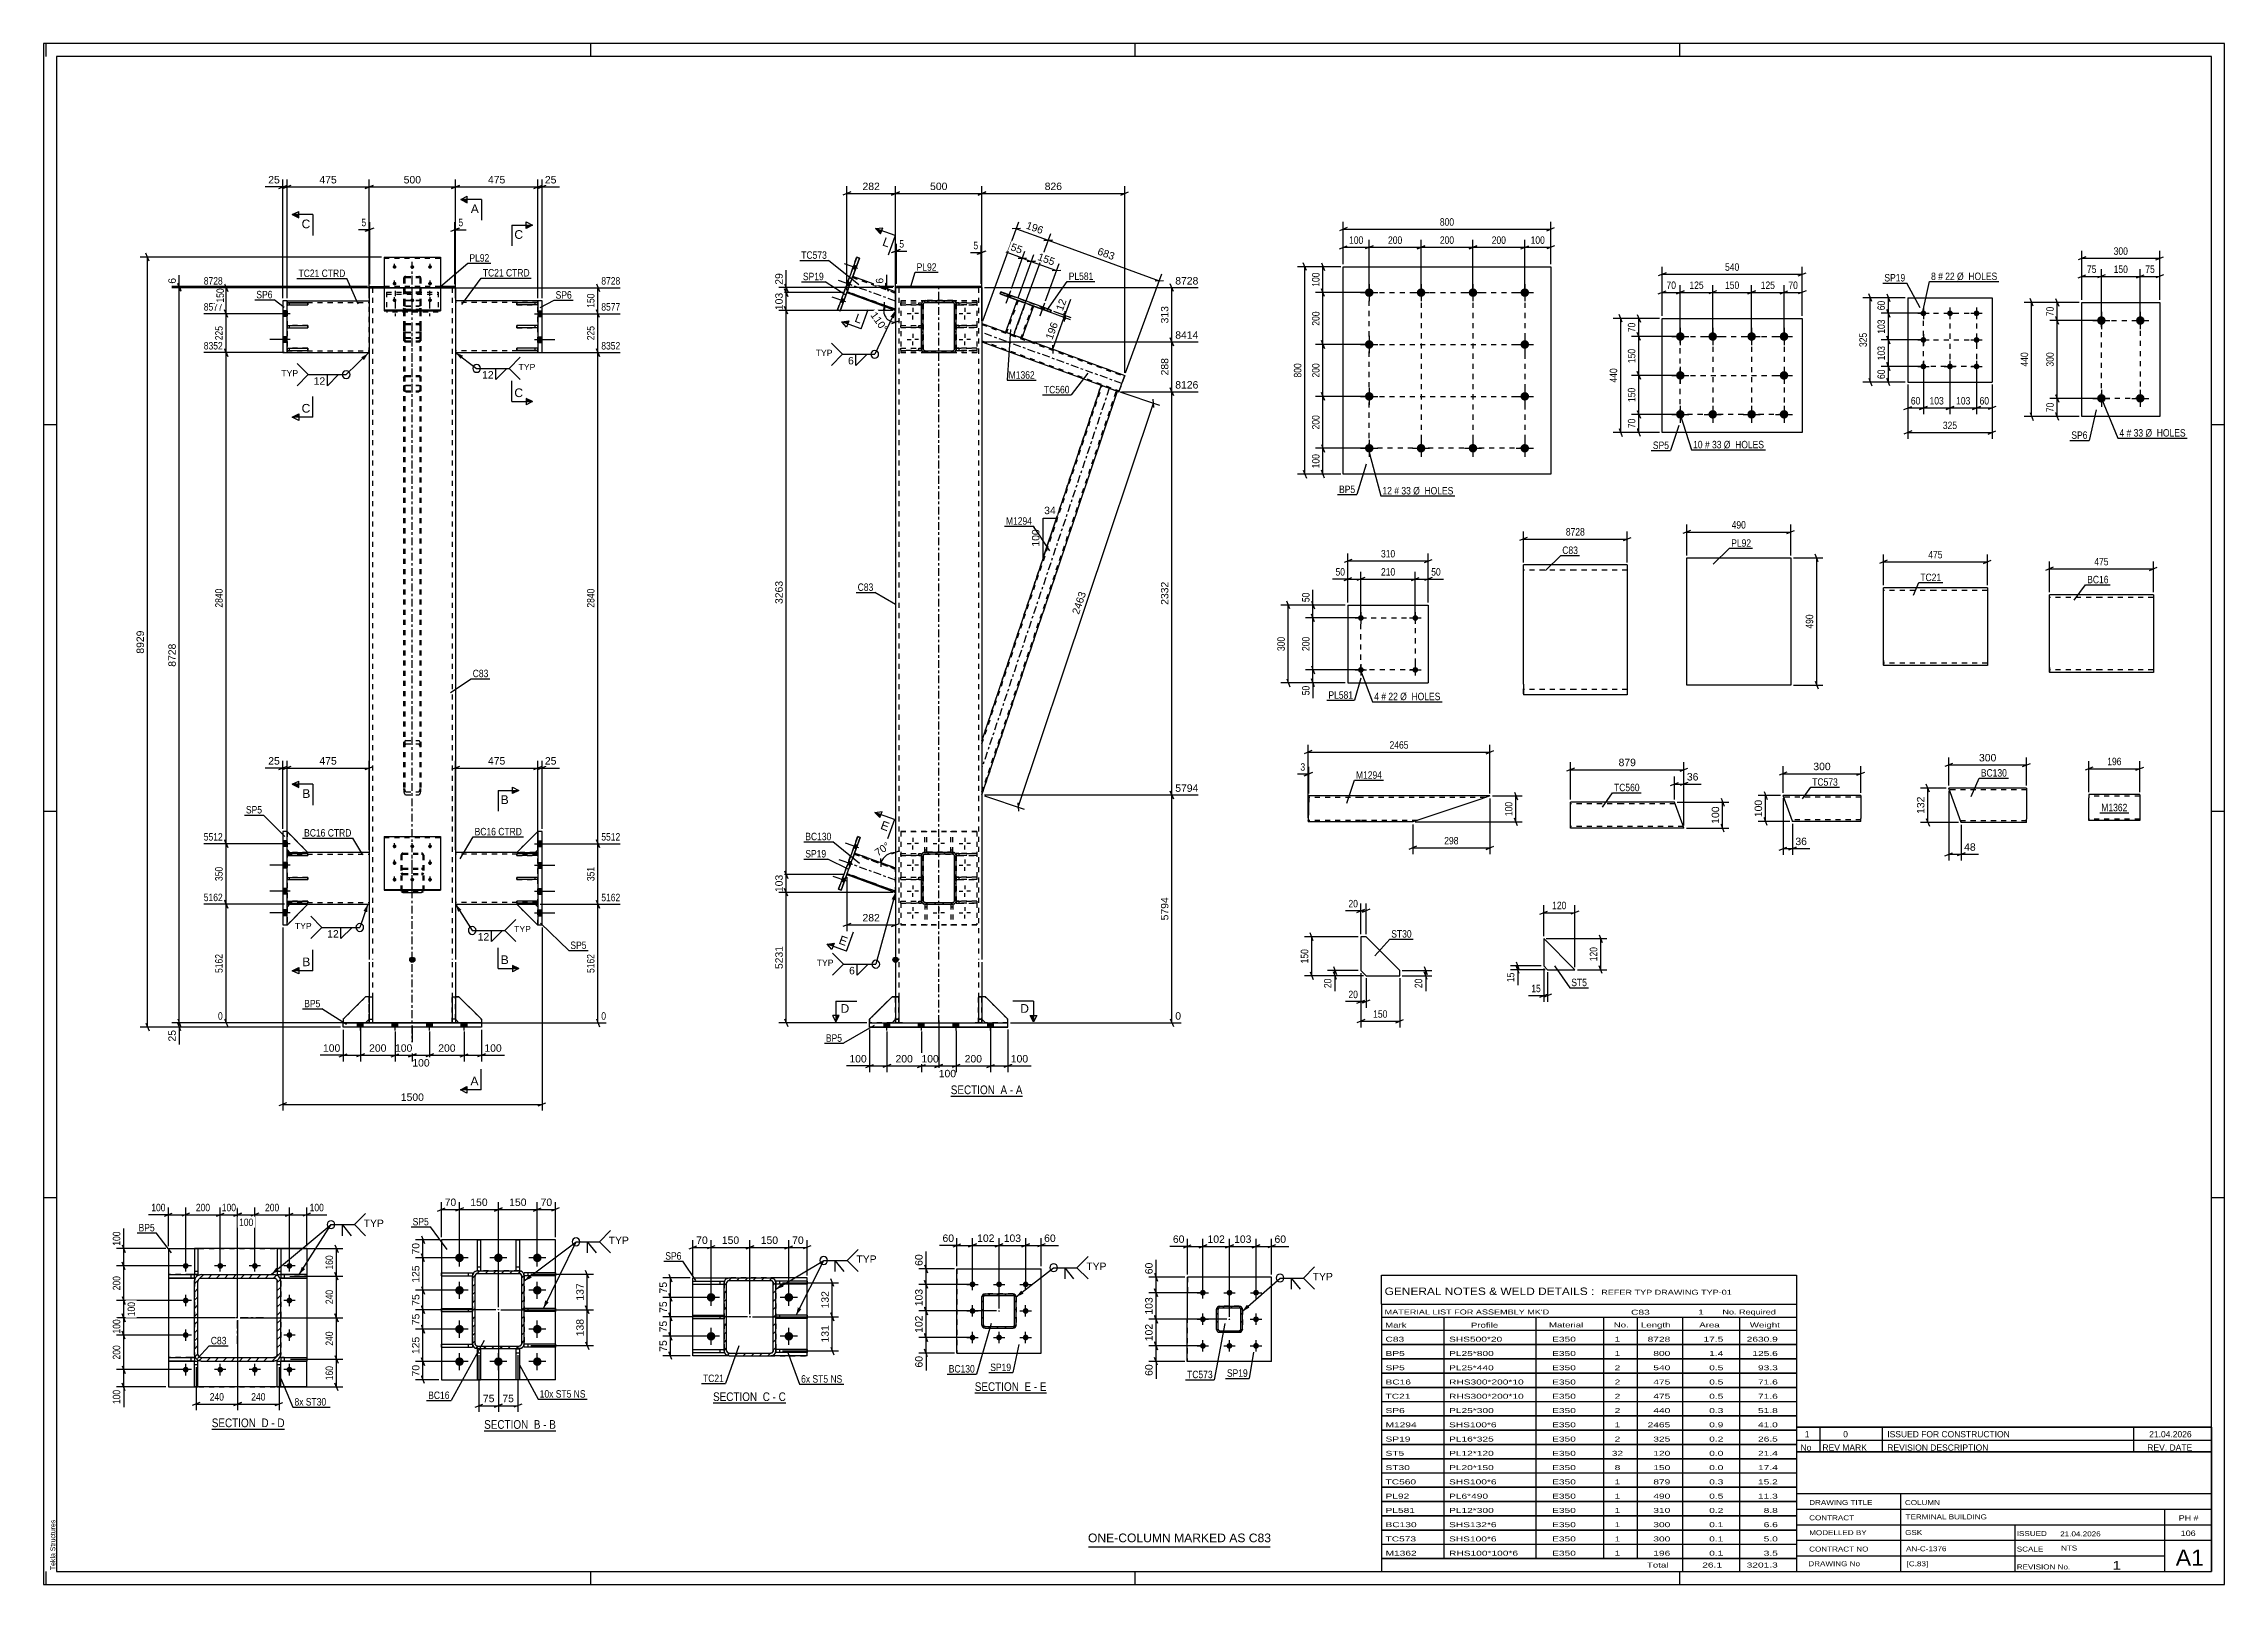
# Paper-space layout 'Layout1' of a CAD drawing. Header units: millimetres. Extents: x 0 to 841, y 0 to 594.
# The model-space entities are those that its viewports show. They can reach past a viewport. Long polylines and large blocks are cut down to what shows.
import ezdxf

# ---------------------------------------------------------------- set-up
doc = ezdxf.new("R2010")
doc.units = ezdxf.units.MM
doc.linetypes.add('DXK_LINE_DOT2', pattern=[3.9198, 1.9599, -1.9599])
doc.linetypes.add('DXK_LINE_DOT3', pattern=[5.9187, 2.979, -0.9799, 0.9799, -0.9799])
doc.layers.add('Viewport layer', color=7, linetype='Continuous', plot=False)
doc.styles.add('Arial', font='ARIAL.TTF', dxfattribs={"height": 0.2})
doc.styles.add('Arial Narrow', font='ARIALN.TTF', dxfattribs={"height": 0.2})

# ---------------------------------------------------------------- blocks, each defined once
blk = doc.blocks.new('Unknown-284928530-1132 - 10120')
at = {"color": 5, "linetype": 'Continuous'}
for p, q in [((841, 594), (0, 594)), ((0, 594), (0, 0)), ((1, 589), (1, 594)), ((836, 589), (5, 589)), ((5, 589), (5, 5)), ((211, 589), (211, 594)), ((421, 589), (421, 594)), ((631, 589), (631, 594)), ((836, 5), (836, 589)), ((841, 0), (841, 594)), ((5, 447), (0, 447)), ((841, 447), (836, 447)), ((5, 298), (0, 298)), ((841, 298), (836, 298)), ((5, 149), (0, 149)), ((841, 149), (836, 149)), ((0, 0), (841, 0)), ((1, 0), (1, 5)), ((5, 5), (836, 5)), ((211, 0), (211, 5)), ((421, 0), (421, 5)), ((631, 0), (631, 5))]:
    blk.add_line(p, q, dxfattribs=at)
at = {"color": 174, "linetype": 'Continuous', "style": 'Arial'}
blk.add_text('Tekla Structures', height=1.9102, rotation=90, dxfattribs=at).set_placement((4.5, 5.5))
blk = doc.blocks.new('Unknown-284928530-11 - 3218')
at = {"color": 6, "linetype": 'Continuous'}
blk.add_line((64.85, 59.86), (92.92, 59.86), dxfattribs=at)
at = {"color": 0, "linetype": 'Continuous'}
blk.add_wipeout([(82.95, 60.61), (82.95, 64.11), (64.85, 64.11), (64.85, 60.61)], dxfattribs=at)
blk.add_wipeout([(86.77, 60.61), (86.77, 64.11), (84, 64.11), (84, 60.61)], dxfattribs=at)
at = {"color": 7, "linetype": 'Continuous', "style": 'Arial Narrow'}
blk.add_text('SECTION ', height=3.34, dxfattribs=at).set_placement((64.85, 60.61))
at = {"color": 0, "linetype": 'Continuous'}
blk.add_wipeout([(89.1, 60.61), (89.1, 64.11), (87.82, 64.11), (87.82, 60.61)], dxfattribs=at)
blk.add_wipeout([(92.92, 60.61), (92.92, 64.11), (90.15, 64.11), (90.15, 60.61)], dxfattribs=at)
at = {"color": 7, "linetype": 'Continuous', "style": 'Arial Narrow'}
for s, p in [('D', (84, 60.61)), ('-', (87.82, 60.61)), ('D', (90.15, 60.61))]:
    blk.add_text(s, height=3.34, dxfattribs=at).set_placement(p)
blk = doc.blocks.new('Unknown-284928530-14 - 1559')
at = {"color": 6, "linetype": 'Continuous'}
blk.add_line((169.89, 59.23), (197.53, 59.23), dxfattribs=at)
at = {"color": 0, "linetype": 'Continuous'}
blk.add_wipeout([(187.99, 59.98), (187.99, 63.48), (169.89, 63.48), (169.89, 59.98)], dxfattribs=at)
blk.add_wipeout([(191.6, 59.98), (191.6, 63.48), (189.04, 63.48), (189.04, 59.98)], dxfattribs=at)
at = {"color": 7, "linetype": 'Continuous', "style": 'Arial Narrow'}
blk.add_text('SECTION ', height=3.34, dxfattribs=at).set_placement((169.89, 59.98))
at = {"color": 0, "linetype": 'Continuous'}
blk.add_wipeout([(193.93, 59.98), (193.93, 63.48), (192.65, 63.48), (192.65, 59.98)], dxfattribs=at)
blk.add_wipeout([(197.53, 59.98), (197.53, 63.48), (194.98, 63.48), (194.98, 59.98)], dxfattribs=at)
at = {"color": 7, "linetype": 'Continuous', "style": 'Arial Narrow'}
for s, p in [('B', (189.04, 59.98)), ('-', (192.65, 59.98)), ('B', (194.98, 59.98))]:
    blk.add_text(s, height=3.34, dxfattribs=at).set_placement(p)
blk = doc.blocks.new('Unknown-284928530-15 - 1247')
at = {"color": 6, "linetype": 'Continuous'}
blk.add_line((258.16, 69.93), (286.23, 69.93), dxfattribs=at)
at = {"color": 0, "linetype": 'Continuous'}
blk.add_wipeout([(276.27, 70.68), (276.27, 74.18), (258.16, 74.18), (258.16, 70.68)], dxfattribs=at)
blk.add_wipeout([(280.09, 70.68), (280.09, 74.18), (277.32, 74.18), (277.32, 70.68)], dxfattribs=at)
at = {"color": 7, "linetype": 'Continuous', "style": 'Arial Narrow'}
blk.add_text('SECTION ', height=3.34, dxfattribs=at).set_placement((258.16, 70.68))
at = {"color": 0, "linetype": 'Continuous'}
blk.add_wipeout([(282.41, 70.68), (282.41, 74.18), (281.14, 74.18), (281.14, 70.68)], dxfattribs=at)
blk.add_wipeout([(286.23, 70.68), (286.23, 74.18), (283.46, 74.18), (283.46, 70.68)], dxfattribs=at)
at = {"color": 7, "linetype": 'Continuous', "style": 'Arial Narrow'}
for s, p in [('C', (277.32, 70.68)), ('-', (281.14, 70.68)), ('C', (283.46, 70.68))]:
    blk.add_text(s, height=3.34, dxfattribs=at).set_placement(p)
blk = doc.blocks.new('Unknown-284928530-16 - 8828')
at = {"color": 6, "linetype": 'Continuous'}
blk.add_line((359.09, 73.82), (386.74, 73.82), dxfattribs=at)
at = {"color": 0, "linetype": 'Continuous'}
blk.add_wipeout([(377.2, 74.57), (377.2, 78.07), (359.09, 78.07), (359.09, 74.57)], dxfattribs=at)
blk.add_wipeout([(380.81, 74.57), (380.81, 78.07), (378.25, 78.07), (378.25, 74.57)], dxfattribs=at)
at = {"color": 7, "linetype": 'Continuous', "style": 'Arial Narrow'}
blk.add_text('SECTION ', height=3.34, dxfattribs=at).set_placement((359.09, 74.57))
at = {"color": 0, "linetype": 'Continuous'}
blk.add_wipeout([(383.13, 74.57), (383.13, 78.07), (381.86, 78.07), (381.86, 74.57)], dxfattribs=at)
blk.add_wipeout([(386.74, 74.57), (386.74, 78.07), (384.18, 78.07), (384.18, 74.57)], dxfattribs=at)
at = {"color": 7, "linetype": 'Continuous', "style": 'Arial Narrow'}
for s, p in [('E', (378.25, 74.57)), ('-', (381.86, 74.57)), ('E', (384.18, 74.57))]:
    blk.add_text(s, height=3.34, dxfattribs=at).set_placement(p)
blk = doc.blocks.new('Unknown-284928530-17 - 2147')
at = {"color": 6, "linetype": 'Continuous'}
blk.add_line((349.84, 188.25), (377.49, 188.25), dxfattribs=at)
at = {"color": 0, "linetype": 'Continuous'}
blk.add_wipeout([(367.95, 189), (367.95, 192.5), (349.84, 192.5), (349.84, 189)], dxfattribs=at)
blk.add_wipeout([(371.55, 189), (371.55, 192.5), (369, 192.5), (369, 189)], dxfattribs=at)
at = {"color": 7, "linetype": 'Continuous', "style": 'Arial Narrow'}
blk.add_text('SECTION ', height=3.34, dxfattribs=at).set_placement((349.84, 189))
at = {"color": 0, "linetype": 'Continuous'}
blk.add_wipeout([(373.88, 189), (373.88, 192.5), (372.6, 192.5), (372.6, 189)], dxfattribs=at)
blk.add_wipeout([(377.49, 189), (377.49, 192.5), (374.93, 192.5), (374.93, 189)], dxfattribs=at)
at = {"color": 7, "linetype": 'Continuous', "style": 'Arial Narrow'}
for s, p in [('A', (369, 189)), ('-', (372.6, 189)), ('A', (374.93, 189))]:
    blk.add_text(s, height=3.34, dxfattribs=at).set_placement(p)
blk = doc.blocks.new('Part-284928530-11391 - 11390')
at = {"color": 2, "linetype": 'Continuous'}
for p, q in [((608.84, 301.56), (588.84, 301.56)), ((588.84, 291.65), (588.84, 301.56)), ((628.94, 301.56), (608.94, 301.56)), ((632.14, 292.76), (628.94, 301.56)), ((588.84, 291.56), (588.84, 291.65)), ((608.84, 291.56), (588.84, 291.56)), ((632.58, 291.56), (608.94, 291.56)), ((632.58, 291.56), (632.14, 292.76))]:
    blk.add_line(p, q, dxfattribs=at)
at = {"color": 7, "linetype": 'DXK_LINE_DOT2'}
for p, q in [((608.84, 300.96), (588.84, 300.96)), ((629.16, 300.96), (608.94, 300.96)), ((608.84, 292.16), (588.84, 292.16)), ((588.84, 291.91), (588.84, 291.56)), ((632.36, 292.16), (608.94, 292.16)), ((632.55, 291.65), (632.45, 291.91)), ((632.58, 291.56), (632.55, 291.65))]:
    blk.add_line(p, q, dxfattribs=at)
blk = doc.blocks.new('Bolt-284928530-3232 - 3218')
at = {"linetype": 'Continuous'}
for points in [[(54.8, 121.68), (54.57, 121.7), (54.35, 121.77), (54.15, 121.89), (53.98, 122.04), (53.84, 122.23), (53.75, 122.44), (53.7, 122.66), (53.7, 122.89), (53.75, 123.12), (53.84, 123.33), (53.98, 123.51), (54.15, 123.67), (54.35, 123.78), (54.57, 123.85), (54.8, 123.88), (55.03, 123.85), (55.24, 123.78), (55.44, 123.67), (55.62, 123.51), (55.75, 123.33), (55.84, 123.12), (55.89, 122.89), (55.89, 122.66), (55.84, 122.44), (55.75, 122.23), (55.62, 122.04), (55.44, 121.89), (55.24, 121.77), (55.03, 121.7)], [(68.13, 121.68), (67.9, 121.7), (67.68, 121.77), (67.48, 121.89), (67.31, 122.04), (67.18, 122.23), (67.08, 122.44), (67.04, 122.66), (67.04, 122.89), (67.08, 123.12), (67.18, 123.33), (67.31, 123.51), (67.48, 123.67), (67.68, 123.78), (67.9, 123.85), (68.13, 123.88), (68.36, 123.85), (68.58, 123.78), (68.78, 123.67), (68.95, 123.51), (69.08, 123.33), (69.18, 123.12), (69.22, 122.89), (69.22, 122.66), (69.18, 122.44), (69.08, 122.23), (68.95, 122.04), (68.78, 121.89), (68.58, 121.77), (68.36, 121.7)], [(81.46, 121.68), (81.24, 121.7), (81.02, 121.77), (80.82, 121.89), (80.65, 122.04), (80.51, 122.23), (80.42, 122.44), (80.37, 122.66), (80.37, 122.89), (80.42, 123.12), (80.51, 123.33), (80.65, 123.51), (80.82, 123.67), (81.02, 123.78), (81.24, 123.85), (81.46, 123.88), (81.69, 123.85), (81.91, 123.78), (82.11, 123.67), (82.28, 123.51), (82.42, 123.33), (82.51, 123.12), (82.56, 122.89), (82.56, 122.66), (82.51, 122.44), (82.42, 122.23), (82.28, 122.04), (82.11, 121.89), (81.91, 121.77), (81.69, 121.7)], [(94.8, 121.68), (94.57, 121.7), (94.35, 121.77), (94.15, 121.89), (93.98, 122.04), (93.84, 122.23), (93.75, 122.44), (93.7, 122.66), (93.7, 122.89), (93.75, 123.12), (93.84, 123.33), (93.98, 123.51), (94.15, 123.67), (94.35, 123.78), (94.57, 123.85), (94.8, 123.88), (95.03, 123.85), (95.24, 123.78), (95.44, 123.67), (95.62, 123.51), (95.75, 123.33), (95.84, 123.12), (95.89, 122.89), (95.89, 122.66), (95.84, 122.44), (95.75, 122.23), (95.62, 122.04), (95.44, 121.89), (95.24, 121.77), (95.03, 121.7)], [(54.8, 108.34), (54.57, 108.37), (54.35, 108.44), (54.15, 108.55), (53.98, 108.71), (53.84, 108.89), (53.75, 109.1), (53.7, 109.33), (53.7, 109.56), (53.75, 109.78), (53.84, 109.99), (53.98, 110.18), (54.15, 110.33), (54.35, 110.45), (54.57, 110.52), (54.8, 110.54), (55.03, 110.52), (55.24, 110.45), (55.44, 110.33), (55.62, 110.18), (55.75, 109.99), (55.84, 109.78), (55.89, 109.56), (55.89, 109.33), (55.84, 109.1), (55.75, 108.89), (55.62, 108.71), (55.44, 108.55), (55.24, 108.44), (55.03, 108.37)], [(94.8, 108.34), (94.57, 108.37), (94.35, 108.44), (94.15, 108.55), (93.98, 108.71), (93.84, 108.89), (93.75, 109.1), (93.7, 109.33), (93.7, 109.56), (93.75, 109.78), (93.84, 109.99), (93.98, 110.18), (94.15, 110.33), (94.35, 110.45), (94.57, 110.52), (94.8, 110.54), (95.03, 110.52), (95.24, 110.45), (95.44, 110.33), (95.62, 110.18), (95.75, 109.99), (95.84, 109.78), (95.89, 109.56), (95.89, 109.33), (95.84, 109.1), (95.75, 108.89), (95.62, 108.71), (95.44, 108.55), (95.24, 108.44), (95.03, 108.37)], [(54.8, 95.01), (54.57, 95.03), (54.35, 95.11), (54.15, 95.22), (53.98, 95.37), (53.84, 95.56), (53.75, 95.77), (53.7, 96), (53.7, 96.23), (53.75, 96.45), (53.84, 96.66), (53.98, 96.85), (54.15, 97), (54.35, 97.12), (54.57, 97.19), (54.8, 97.21), (55.03, 97.19), (55.24, 97.12), (55.44, 97), (55.62, 96.85), (55.75, 96.66), (55.84, 96.45), (55.89, 96.23), (55.89, 96), (55.84, 95.77), (55.75, 95.56), (55.62, 95.37), (55.44, 95.22), (55.24, 95.11), (55.03, 95.03)], [(94.8, 95.01), (94.57, 95.03), (94.35, 95.11), (94.15, 95.22), (93.98, 95.37), (93.84, 95.56), (93.75, 95.77), (93.7, 96), (93.7, 96.23), (93.75, 96.45), (93.84, 96.66), (93.98, 96.85), (94.15, 97), (94.35, 97.12), (94.57, 97.19), (94.8, 97.21), (95.03, 97.19), (95.24, 97.12), (95.44, 97), (95.62, 96.85), (95.75, 96.66), (95.84, 96.45), (95.89, 96.23), (95.89, 96), (95.84, 95.77), (95.75, 95.56), (95.62, 95.37), (95.44, 95.22), (95.24, 95.11), (95.03, 95.03)], [(54.8, 81.68), (54.57, 81.7), (54.35, 81.77), (54.15, 81.89), (53.98, 82.04), (53.84, 82.23), (53.75, 82.44), (53.7, 82.66), (53.7, 82.89), (53.75, 83.12), (53.84, 83.33), (53.98, 83.51), (54.15, 83.67), (54.35, 83.78), (54.57, 83.85), (54.8, 83.88), (55.03, 83.85), (55.24, 83.78), (55.44, 83.67), (55.62, 83.51), (55.75, 83.33), (55.84, 83.12), (55.89, 82.89), (55.89, 82.66), (55.84, 82.44), (55.75, 82.23), (55.62, 82.04), (55.44, 81.89), (55.24, 81.77), (55.03, 81.7)], [(68.13, 81.68), (67.9, 81.7), (67.68, 81.77), (67.48, 81.89), (67.31, 82.04), (67.18, 82.23), (67.08, 82.44), (67.04, 82.66), (67.04, 82.89), (67.08, 83.12), (67.18, 83.33), (67.31, 83.51), (67.48, 83.67), (67.68, 83.78), (67.9, 83.85), (68.13, 83.88), (68.36, 83.85), (68.58, 83.78), (68.78, 83.67), (68.95, 83.51), (69.08, 83.33), (69.18, 83.12), (69.22, 82.89), (69.22, 82.66), (69.18, 82.44), (69.08, 82.23), (68.95, 82.04), (68.78, 81.89), (68.58, 81.77), (68.36, 81.7)], [(81.46, 81.68), (81.24, 81.7), (81.02, 81.77), (80.82, 81.89), (80.65, 82.04), (80.51, 82.23), (80.42, 82.44), (80.37, 82.66), (80.37, 82.89), (80.42, 83.12), (80.51, 83.33), (80.65, 83.51), (80.82, 83.67), (81.02, 83.78), (81.24, 83.85), (81.46, 83.88), (81.69, 83.85), (81.91, 83.78), (82.11, 83.67), (82.28, 83.51), (82.42, 83.33), (82.51, 83.12), (82.56, 82.89), (82.56, 82.66), (82.51, 82.44), (82.42, 82.23), (82.28, 82.04), (82.11, 81.89), (81.91, 81.77), (81.69, 81.7)], [(94.8, 81.68), (94.57, 81.7), (94.35, 81.77), (94.15, 81.89), (93.98, 82.04), (93.84, 82.23), (93.75, 82.44), (93.7, 82.66), (93.7, 82.89), (93.75, 83.12), (93.84, 83.33), (93.98, 83.51), (94.15, 83.67), (94.35, 83.78), (94.57, 83.85), (94.8, 83.88), (95.03, 83.85), (95.24, 83.78), (95.44, 83.67), (95.62, 83.51), (95.75, 83.33), (95.84, 83.12), (95.89, 82.89), (95.89, 82.66), (95.84, 82.44), (95.75, 82.23), (95.62, 82.04), (95.44, 81.89), (95.24, 81.77), (95.03, 81.7)]]:
    blk.add_hatch(color=1, dxfattribs=at).paths.add_polyline_path(points)
at = {"color": 1, "linetype": 'Continuous'}
for p, q in [((57, 122.78), (52.6, 122.78)), ((54.8, 120.58), (54.8, 124.98)), ((70.33, 122.78), (65.93, 122.78)), ((68.13, 120.58), (68.13, 124.98)), ((83.66, 122.78), (79.26, 122.78)), ((81.46, 120.58), (81.46, 124.98)), ((97, 122.78), (92.6, 122.78)), ((94.8, 120.58), (94.8, 124.98)), ((57, 109.44), (52.6, 109.44)), ((54.8, 107.24), (54.8, 111.64)), ((97, 109.44), (92.6, 109.44)), ((94.8, 107.24), (94.8, 111.64)), ((57, 96.11), (52.6, 96.11)), ((54.8, 93.91), (54.8, 98.31)), ((97, 96.11), (92.6, 96.11)), ((94.8, 93.91), (94.8, 98.31)), ((54.8, 80.58), (54.8, 84.98)), ((68.13, 80.58), (68.13, 84.98)), ((81.46, 80.58), (81.46, 84.98)), ((94.8, 80.58), (94.8, 84.98)), ((57, 82.78), (52.6, 82.78)), ((70.33, 82.78), (65.93, 82.78)), ((83.66, 82.78), (79.26, 82.78)), ((97, 82.78), (92.6, 82.78))]:
    blk.add_line(p, q, dxfattribs=at)
blk = doc.blocks.new('Part-284928530-3257 - 3218')
at = {"color": 2, "linetype": 'Continuous'}
for p, q in [((90.13, 86.11), (91.46, 86.11)), ((90.13, 76.11), (90.13, 86.11)), ((90.13, 84.78), (91.46, 84.78)), ((91.46, 76.11), (91.46, 86.11)), ((90.13, 76.11), (91.46, 76.11))]:
    blk.add_line(p, q, dxfattribs=at)
at = {"color": 7, "linetype": 'DXK_LINE_DOT2'}
for p, q in [((90.13, 86.11), (91.46, 86.11)), ((90.13, 84.78), (91.46, 84.78)), ((91.46, 76.11), (90.13, 76.11))]:
    blk.add_line(p, q, dxfattribs=at)
blk = doc.blocks.new('Part-284928530-3237 - 3218')
at = {"linetype": 'Continuous'}
h = blk.add_hatch(dxfattribs=at)
h.set_pattern_fill('', scale=0.7, style=0, pattern_type=0)
h.set_pattern_definition([(45, (58.334, 87.7596), (-1.57154, 1.57154), [])])
h.paths.add_polyline_path([(58.13, 88.78), (58.33, 87.76), (58.91, 86.89), (59.78, 86.32), (60.8, 86.11), (88.8, 86.11), (89.82, 86.32), (90.68, 86.89), (91.26, 87.76), (91.46, 88.78), (91.46, 116.78), (91.26, 117.8), (90.68, 118.67), (89.82, 119.24), (88.8, 119.45), (60.8, 119.45), (59.78, 119.24), (58.91, 118.67), (58.33, 117.8), (58.13, 116.78)])
h.paths.add_polyline_path([(59.57, 117.29), (59.85, 117.72), (60.29, 118.01), (60.8, 118.11), (88.8, 118.11), (89.31, 118.01), (89.74, 117.72), (90.03, 117.29), (90.13, 116.78), (90.13, 88.78), (90.03, 88.27), (89.74, 87.84), (89.31, 87.55), (88.8, 87.45), (60.8, 87.45), (60.29, 87.55), (59.85, 87.84), (59.57, 88.27), (59.46, 88.78), (59.46, 116.78)])
at = {"color": 7, "linetype": 'DXK_LINE_DOT2'}
for p, q in [((58.13, 116.78), (58.33, 117.8)), ((59.78, 119.24), (60.8, 119.44)), ((60.8, 119.44), (60.8, 119.45)), ((60.8, 119.44), (88.8, 119.44)), ((88.8, 119.44), (88.8, 119.45)), ((88.8, 119.44), (89.82, 119.24)), ((91.26, 117.8), (91.46, 116.78)), ((58.13, 116.78), (58.13, 88.78)), ((59.57, 117.29), (59.46, 116.78)), ((59.46, 116.78), (59.46, 116.78)), ((59.46, 88.78), (59.46, 116.78)), ((59.57, 117.29), (59.57, 117.29)), ((90.03, 117.29), (90.03, 117.29)), ((90.13, 116.78), (90.03, 117.29)), ((90.13, 116.78), (90.13, 116.78)), ((90.13, 88.78), (90.13, 116.78)), ((91.46, 116.78), (91.46, 88.78)), ((58.33, 87.76), (58.13, 88.78)), ((59.46, 88.78), (59.46, 88.78)), ((59.46, 88.78), (59.57, 88.27)), ((60.29, 87.55), (60.8, 87.44)), ((60.8, 87.44), (60.8, 87.45)), ((60.8, 87.44), (88.8, 87.44)), ((88.8, 87.44), (89.31, 87.55)), ((88.8, 87.44), (88.8, 87.45)), ((90.03, 88.27), (90.13, 88.78)), ((90.13, 88.78), (90.13, 88.78)), ((91.46, 88.78), (91.26, 87.76))]:
    blk.add_line(p, q, dxfattribs=at)
at = {"color": 2, "linetype": 'Continuous'}
for p, q in [((58.33, 117.8), (58.13, 116.78)), ((60.8, 119.45), (59.78, 119.24)), ((60.8, 118.11), (60.29, 118.01)), ((60.29, 118.01), (60.8, 118.11)), ((60.8, 119.45), (88.8, 119.45)), ((60.8, 118.11), (60.8, 118.11)), ((60.8, 118.11), (88.8, 118.11)), ((60.8, 118.11), (88.8, 118.11)), ((89.82, 119.24), (88.8, 119.45)), ((88.8, 118.11), (88.8, 118.11)), ((89.31, 118.01), (88.8, 118.11)), ((88.8, 118.11), (89.31, 118.01)), ((91.46, 116.78), (91.26, 117.8)), ((58.13, 88.78), (58.13, 116.78)), ((59.46, 116.78), (59.57, 117.29)), ((59.46, 88.78), (59.46, 116.78)), ((90.03, 117.29), (90.13, 116.78)), ((90.13, 88.78), (90.13, 116.78)), ((91.46, 88.78), (91.46, 116.78)), ((58.13, 88.78), (58.33, 87.76)), ((58.33, 87.76), (58.33, 87.76)), ((58.33, 87.76), (58.33, 87.76)), ((59.57, 88.27), (59.46, 88.78)), ((59.78, 86.32), (60.8, 86.11)), ((60.8, 86.11), (59.78, 86.31)), ((60.8, 87.45), (60.29, 87.55)), ((60.8, 87.45), (88.8, 87.45)), ((60.8, 86.11), (88.8, 86.11)), ((60.8, 86.11), (60.8, 86.11)), ((60.8, 86.11), (88.8, 86.11)), ((89.31, 87.55), (88.8, 87.45)), ((88.8, 86.11), (89.82, 86.32)), ((89.82, 86.31), (88.8, 86.11)), ((88.8, 86.11), (88.8, 86.11)), ((90.13, 88.78), (90.03, 88.27)), ((91.26, 87.76), (91.46, 88.78)), ((91.26, 87.76), (91.26, 87.76)), ((91.26, 87.76), (91.26, 87.76))]:
    blk.add_line(p, q, dxfattribs=at)
at = {"color": 7, "linetype": 'DXK_LINE_DOT3'}
for p, q in [((74.8, 92.78), (74.8, 112.78)), ((84.8, 102.78), (64.8, 102.78))]:
    blk.add_line(p, q, dxfattribs=at)
at = {"color": 7, "linetype": 'DXK_LINE_DOT2'}
for centre, radius, start, end in [((60.8, 116.78), 2.67, 112.5, 157.5), ((88.8, 116.78), 2.67, 22.5, 67.5), ((60.8, 88.78), 1.33, 202.5, 247.5), ((88.8, 88.78), 1.33, 292.5, 337.5)]:
    blk.add_arc(centre, radius, start, end, dxfattribs=at)
at = {"color": 2, "linetype": 'Continuous'}
for centre, radius, start, end in [((60.8, 116.78), 2.67, 112.5, 157.5), ((60.8, 116.78), 1.33, 112.5, 157.5), ((60.8, 116.78), 1.33, 112.5, 157.5), ((88.8, 116.78), 1.33, 22.5, 67.5), ((88.8, 116.78), 1.33, 22.5, 67.5), ((88.8, 116.78), 2.67, 22.5, 67.5), ((60.8, 88.78), 2.67, 202.5, 247.5), ((60.8, 88.78), 2.67, 202.5, 247.5), ((60.8, 88.78), 1.33, 202.5, 247.5), ((88.8, 88.78), 1.33, 292.5, 337.5), ((88.8, 88.78), 2.67, 292.5, 337.5), ((88.8, 88.78), 2.67, 292.5, 337.5)]:
    blk.add_arc(centre, radius, start, end, dxfattribs=at)
blk = doc.blocks.new('Part-284928530-3252 - 3218')
at = {"color": 2, "linetype": 'Continuous'}
for p, q in [((58.13, 86.11), (59.46, 86.11)), ((58.13, 76.11), (58.13, 86.11)), ((58.13, 84.78), (59.46, 84.78)), ((59.46, 76.11), (59.46, 86.11)), ((58.13, 76.11), (59.46, 76.11))]:
    blk.add_line(p, q, dxfattribs=at)
at = {"color": 7, "linetype": 'DXK_LINE_DOT2'}
for p, q in [((58.13, 86.11), (59.46, 86.11)), ((58.13, 84.78), (59.46, 84.78)), ((59.46, 76.11), (58.13, 76.11))]:
    blk.add_line(p, q, dxfattribs=at)
blk = doc.blocks.new('Part-284928530-3262 - 3218')
at = {"color": 2, "linetype": 'Continuous'}
for p, q in [((58.13, 129.44), (58.13, 119.45)), ((59.46, 129.44), (58.13, 129.44)), ((59.46, 129.44), (59.46, 119.44)), ((58.13, 120.78), (59.46, 120.78)), ((58.13, 119.45), (59.46, 119.45)), ((59.46, 119.44), (58.13, 119.44))]:
    blk.add_line(p, q, dxfattribs=at)
at = {"color": 7, "linetype": 'DXK_LINE_DOT2'}
for p, q in [((58.13, 129.44), (59.46, 129.44)), ((58.13, 120.78), (58.13, 120.78)), ((58.13, 120.78), (59.46, 120.78)), ((58.13, 119.45), (58.13, 119.44)), ((58.13, 119.44), (58.13, 119.45)), ((59.46, 120.78), (59.46, 120.78))]:
    blk.add_line(p, q, dxfattribs=at)
blk = doc.blocks.new('Part-284928530-3267 - 3218')
at = {"color": 2, "linetype": 'Continuous'}
for p, q in [((90.13, 129.44), (90.13, 119.44)), ((91.46, 129.44), (90.13, 129.44)), ((91.46, 129.44), (91.46, 119.45)), ((90.13, 120.78), (91.46, 120.78)), ((90.13, 119.45), (91.46, 119.45)), ((90.13, 119.44), (91.46, 119.44))]:
    blk.add_line(p, q, dxfattribs=at)
at = {"color": 7, "linetype": 'DXK_LINE_DOT2'}
for p, q in [((90.13, 129.44), (91.46, 129.44)), ((90.13, 120.78), (91.46, 120.78)), ((91.46, 119.45), (91.46, 119.44))]:
    blk.add_line(p, q, dxfattribs=at)
blk = doc.blocks.new('Part-284928530-3272 - 3218')
at = {"color": 2, "linetype": 'Continuous'}
for p, q in [((92.8, 119.45), (91.46, 119.45)), ((91.46, 119.45), (91.46, 118.11)), ((91.46, 118.11), (92.8, 118.11)), ((92.8, 118.11), (91.46, 118.11)), ((91.46, 118.11), (91.46, 118.11)), ((91.46, 118.11), (91.46, 118.11)), ((92.8, 119.45), (92.8, 118.11)), ((101.46, 119.44), (92.8, 119.45)), ((92.8, 118.11), (101.46, 118.11)), ((101.46, 118.11), (92.8, 118.11)), ((101.46, 119.44), (101.46, 118.11)), ((101.46, 118.11), (101.46, 118.11))]:
    blk.add_line(p, q, dxfattribs=at)
at = {"color": 7, "linetype": 'DXK_LINE_DOT2'}
for p, q in [((91.46, 119.44), (92.8, 119.44)), ((92.8, 119.44), (101.46, 119.44)), ((92.8, 118.11), (92.8, 118.11)), ((101.46, 118.11), (101.46, 118.11))]:
    blk.add_line(p, q, dxfattribs=at)
blk = doc.blocks.new('Part-284928530-3277 - 3218')
at = {"color": 2, "linetype": 'Continuous'}
for p, q in [((92.8, 87.45), (91.46, 87.45)), ((91.46, 87.45), (91.46, 86.11)), ((91.46, 86.11), (92.8, 86.11)), ((92.8, 86.11), (91.46, 86.11)), ((92.8, 87.45), (92.8, 86.11)), ((92.8, 87.45), (101.46, 87.44)), ((92.8, 86.11), (101.46, 86.11)), ((101.46, 86.11), (92.8, 86.11)), ((101.46, 87.44), (101.46, 86.11)), ((101.46, 86.11), (101.46, 86.11))]:
    blk.add_line(p, q, dxfattribs=at)
at = {"color": 7, "linetype": 'DXK_LINE_DOT2'}
for p, q in [((91.46, 87.44), (92.8, 87.44)), ((91.46, 86.11), (91.46, 86.11)), ((91.46, 86.11), (91.46, 86.11)), ((92.8, 87.44), (101.46, 87.44)), ((92.8, 86.11), (92.8, 86.11)), ((101.46, 86.11), (101.46, 86.11))]:
    blk.add_line(p, q, dxfattribs=at)
blk = doc.blocks.new('Part-284928530-3282 - 3218')
at = {"color": 2, "linetype": 'Continuous'}
for p, q in [((48.13, 119.44), (56.8, 119.45)), ((48.13, 119.44), (48.13, 119.44)), ((48.13, 119.44), (48.13, 118.11)), ((48.13, 118.11), (56.8, 118.11)), ((56.8, 118.11), (48.13, 118.11)), ((56.8, 119.45), (58.13, 119.45)), ((56.8, 119.45), (56.8, 118.11)), ((56.8, 118.11), (58.13, 118.11)), ((58.13, 118.11), (56.8, 118.11)), ((58.13, 118.11), (58.13, 119.45)), ((58.13, 118.11), (58.13, 118.11))]:
    blk.add_line(p, q, dxfattribs=at)
at = {"color": 7, "linetype": 'DXK_LINE_DOT2'}
for p, q in [((56.8, 119.44), (48.13, 119.44)), ((58.13, 119.44), (56.8, 119.44)), ((56.8, 118.11), (56.8, 118.11)), ((58.13, 119.45), (58.13, 119.44))]:
    blk.add_line(p, q, dxfattribs=at)
blk = doc.blocks.new('Part-284928530-3287 - 3218')
at = {"color": 2, "linetype": 'Continuous'}
for p, q in [((48.13, 87.44), (56.8, 87.45)), ((48.13, 87.44), (48.13, 87.44)), ((48.13, 87.44), (48.13, 86.11)), ((48.13, 86.11), (56.8, 86.11)), ((56.8, 86.11), (48.13, 86.11)), ((56.8, 87.45), (58.13, 87.45)), ((56.8, 87.45), (56.8, 86.11)), ((56.8, 86.11), (58.13, 86.11)), ((58.13, 86.11), (56.8, 86.11)), ((58.13, 87.45), (58.13, 86.11))]:
    blk.add_line(p, q, dxfattribs=at)
at = {"color": 7, "linetype": 'DXK_LINE_DOT2'}
for p, q in [((56.8, 87.44), (48.13, 87.44)), ((58.13, 87.44), (56.8, 87.44)), ((56.8, 86.11), (56.8, 86.11)), ((58.13, 87.45), (58.13, 87.44)), ((58.13, 86.11), (58.13, 86.11)), ((58.13, 86.11), (58.13, 86.11))]:
    blk.add_line(p, q, dxfattribs=at)
blk = doc.blocks.new('Part-284928530-3318 - 3218')
at = {"color": 2, "linetype": 'Continuous'}
for p, q in [((48.13, 129.44), (58.13, 129.44)), ((48.13, 129.44), (48.13, 129.44)), ((48.13, 129.44), (48.13, 119.44)), ((90.13, 129.44), (59.46, 129.44)), ((101.46, 129.44), (91.46, 129.44)), ((101.46, 129.44), (101.46, 129.44)), ((101.46, 129.44), (101.46, 119.44)), ((48.13, 118.11), (48.13, 87.44)), ((101.46, 118.11), (101.46, 87.44)), ((48.13, 86.11), (48.13, 76.11)), ((101.46, 76.11), (101.46, 86.11)), ((48.13, 76.11), (58.13, 76.11)), ((90.13, 76.11), (59.46, 76.11)), ((101.46, 76.11), (91.46, 76.11))]:
    blk.add_line(p, q, dxfattribs=at)
at = {"color": 7, "linetype": 'DXK_LINE_DOT2'}
for p, q in [((48.13, 129.44), (101.46, 129.44)), ((58.13, 129.44), (59.46, 129.44)), ((91.46, 129.44), (90.13, 129.44)), ((48.13, 119.44), (48.13, 118.11)), ((101.46, 119.44), (101.46, 118.11)), ((48.13, 87.44), (48.13, 86.11)), ((101.46, 87.44), (101.46, 86.11)), ((48.13, 76.11), (101.46, 76.11)), ((58.13, 76.11), (59.46, 76.11)), ((91.46, 76.11), (90.13, 76.11))]:
    blk.add_line(p, q, dxfattribs=at)
blk = doc.blocks.new('Part-284928530-2790 - 2659')
at = {"color": 2, "linetype": 'Continuous'}
for p, q in [((93.86, 272.58), (101.86, 272.58)), ((93.86, 272.58), (93.86, 271.78)), ((93.86, 271.78), (101.86, 271.78)), ((101.86, 272.58), (101.86, 271.78))]:
    blk.add_line(p, q, dxfattribs=at)
at = {"color": 7, "linetype": 'DXK_LINE_DOT2'}
blk.add_line((94.86, 271.78), (94.86, 272.58), dxfattribs=at)
blk = doc.blocks.new('Part-284928530-2662 - 2659')
at = {"color": 2, "linetype": 'Continuous'}
for p, q in [((190.53, 281.75), (182.53, 281.75)), ((182.53, 280.95), (182.53, 281.75)), ((190.53, 280.95), (182.53, 280.95)), ((190.53, 281.75), (190.53, 280.95))]:
    blk.add_line(p, q, dxfattribs=at)
at = {"color": 7, "linetype": 'DXK_LINE_DOT2'}
blk.add_line((189.53, 280.95), (189.53, 281.75), dxfattribs=at)
blk = doc.blocks.new('Part-284928530-2789 - 2659')
at = {"color": 2, "linetype": 'Continuous'}
for p, q in [((93.86, 476.53), (101.86, 476.53)), ((93.86, 476.53), (93.86, 475.73)), ((93.86, 475.73), (101.86, 475.73)), ((101.86, 476.53), (101.86, 475.73))]:
    blk.add_line(p, q, dxfattribs=at)
at = {"color": 7, "linetype": 'DXK_LINE_DOT2'}
blk.add_line((94.86, 475.73), (94.86, 476.53), dxfattribs=at)
blk = doc.blocks.new('Part-284928530-2661 - 2659')
at = {"color": 2, "linetype": 'Continuous'}
for p, q in [((190.53, 263.41), (182.53, 263.41)), ((182.53, 262.61), (182.53, 263.41)), ((190.53, 262.61), (182.53, 262.61)), ((190.53, 263.41), (190.53, 262.61))]:
    blk.add_line(p, q, dxfattribs=at)
at = {"color": 7, "linetype": 'DXK_LINE_DOT2'}
blk.add_line((189.53, 262.61), (189.53, 263.41), dxfattribs=at)
blk = doc.blocks.new('Part-284928530-2663 - 2659')
at = {"color": 2, "linetype": 'Continuous'}
for p, q in [((190.53, 272.58), (182.53, 272.58)), ((182.53, 271.78), (182.53, 272.58)), ((190.53, 271.78), (182.53, 271.78)), ((190.53, 272.58), (190.53, 271.78))]:
    blk.add_line(p, q, dxfattribs=at)
at = {"color": 7, "linetype": 'DXK_LINE_DOT2'}
blk.add_line((189.53, 271.78), (189.53, 272.58), dxfattribs=at)
blk = doc.blocks.new('Part-284928530-2664 - 2659')
at = {"color": 7, "linetype": 'DXK_LINE_DOT2'}
for p, q in [((190.53, 263.41), (182.53, 263.41)), ((182.53, 263.41), (182.53, 262.61)), ((182.53, 262.61), (190.53, 262.61)), ((189.53, 263.41), (189.53, 262.61)), ((190.53, 262.61), (190.53, 263.41))]:
    blk.add_line(p, q, dxfattribs=at)
blk = doc.blocks.new('Part-284928530-2665 - 2659')
at = {"color": 7, "linetype": 'DXK_LINE_DOT2'}
for p, q in [((190.53, 281.75), (182.53, 281.75)), ((182.53, 281.75), (182.53, 280.95)), ((182.53, 280.95), (190.53, 280.95)), ((189.53, 281.75), (189.53, 280.95)), ((190.53, 280.95), (190.53, 281.75))]:
    blk.add_line(p, q, dxfattribs=at)
blk = doc.blocks.new('Part-284928530-2666 - 2659')
at = {"color": 7, "linetype": 'DXK_LINE_DOT2'}
for p, q in [((190.53, 272.58), (182.53, 272.58)), ((182.53, 272.58), (182.53, 271.78)), ((182.53, 271.78), (190.53, 271.78)), ((189.53, 271.78), (189.53, 272.58)), ((190.53, 271.78), (190.53, 272.58))]:
    blk.add_line(p, q, dxfattribs=at)
blk = doc.blocks.new('Part-284928530-2667 - 2659')
at = {"color": 7, "linetype": 'DXK_LINE_DOT2'}
for p, q in [((93.86, 283.22), (93.86, 290.22)), ((93.86, 290.22), (101.86, 282.22)), ((94.86, 282.22), (93.86, 283.22)), ((101.86, 282.22), (94.86, 282.22))]:
    blk.add_line(p, q, dxfattribs=at)
blk = doc.blocks.new('Part-284928530-2668 - 2659')
at = {"color": 2, "linetype": 'Continuous'}
for p, q in [((93.86, 290.22), (101.86, 282.22)), ((93.86, 283.22), (94.86, 282.22)), ((94.86, 282.22), (101.86, 282.22))]:
    blk.add_line(p, q, dxfattribs=at)
at = {"color": 7, "linetype": 'DXK_LINE_DOT2'}
blk.add_line((93.86, 290.22), (93.86, 283.22), dxfattribs=at)
blk = doc.blocks.new('Part-284928530-2669 - 2659')
at = {"color": 7, "linetype": 'DXK_LINE_DOT2'}
for p, q in [((94.86, 262.18), (93.86, 261.18)), ((93.86, 254.18), (101.86, 262.18)), ((93.86, 261.18), (93.86, 254.18)), ((101.86, 262.18), (94.86, 262.18))]:
    blk.add_line(p, q, dxfattribs=at)
blk = doc.blocks.new('Part-284928530-2670 - 2659')
at = {"color": 2, "linetype": 'Continuous'}
for p, q in [((94.86, 262.18), (93.86, 261.18)), ((93.86, 254.18), (101.86, 262.18)), ((101.86, 262.18), (94.86, 262.18)), ((93.86, 254.22), (93.86, 254.18))]:
    blk.add_line(p, q, dxfattribs=at)
at = {"color": 7, "linetype": 'DXK_LINE_DOT2'}
blk.add_line((93.86, 254.18), (93.86, 261.18), dxfattribs=at)
blk = doc.blocks.new('Part-284928530-2671 - 2659')
at = {"color": 2, "linetype": 'Continuous'}
for p, q in [((190.53, 476.53), (182.53, 476.53)), ((182.53, 475.73), (182.53, 476.53)), ((190.53, 475.73), (182.53, 475.73)), ((190.53, 476.53), (190.53, 475.73))]:
    blk.add_line(p, q, dxfattribs=at)
at = {"color": 7, "linetype": 'DXK_LINE_DOT2'}
blk.add_line((189.53, 475.73), (189.53, 476.53), dxfattribs=at)
blk = doc.blocks.new('Part-284928530-2672 - 2659')
at = {"color": 2, "linetype": 'Continuous'}
for p, q in [((190.53, 494.06), (182.53, 494.06)), ((182.53, 493.26), (182.53, 494.06)), ((190.53, 493.26), (182.53, 493.26)), ((190.53, 494.06), (190.53, 493.26))]:
    blk.add_line(p, q, dxfattribs=at)
at = {"color": 7, "linetype": 'DXK_LINE_DOT2'}
blk.add_line((189.53, 493.26), (189.53, 494.06), dxfattribs=at)
blk = doc.blocks.new('Part-284928530-2673 - 2659')
at = {"color": 2, "linetype": 'Continuous'}
for p, q in [((190.53, 485.29), (182.53, 485.29)), ((182.53, 484.49), (182.53, 485.29)), ((190.53, 484.49), (182.53, 484.49)), ((190.53, 485.29), (190.53, 484.49))]:
    blk.add_line(p, q, dxfattribs=at)
at = {"color": 7, "linetype": 'DXK_LINE_DOT2'}
blk.add_line((189.53, 484.49), (189.53, 485.29), dxfattribs=at)
blk = doc.blocks.new('Part-284928530-2674 - 2659')
at = {"color": 7, "linetype": 'DXK_LINE_DOT2'}
for p, q in [((190.53, 476.53), (182.53, 476.53)), ((182.53, 476.53), (182.53, 475.73)), ((182.53, 475.73), (190.53, 475.73)), ((189.53, 475.73), (189.53, 476.53)), ((190.53, 475.73), (190.53, 476.53))]:
    blk.add_line(p, q, dxfattribs=at)
blk = doc.blocks.new('Part-284928530-2675 - 2659')
at = {"color": 7, "linetype": 'DXK_LINE_DOT2'}
for p, q in [((190.53, 494.06), (182.53, 494.06)), ((182.53, 494.06), (182.53, 493.26)), ((182.53, 493.26), (190.53, 493.26)), ((189.53, 493.26), (189.53, 494.06)), ((190.53, 493.26), (190.53, 494.06))]:
    blk.add_line(p, q, dxfattribs=at)
blk = doc.blocks.new('Part-284928530-2676 - 2659')
at = {"color": 7, "linetype": 'DXK_LINE_DOT2'}
for p, q in [((190.53, 485.29), (182.53, 485.29)), ((182.53, 485.29), (182.53, 484.49)), ((182.53, 484.49), (190.53, 484.49)), ((189.53, 484.49), (189.53, 485.29)), ((190.53, 484.49), (190.53, 485.29))]:
    blk.add_line(p, q, dxfattribs=at)
blk = doc.blocks.new('Part-284928530-2805 - 2659')
at = {"color": 2, "linetype": 'Continuous'}
for p, q in [((92.2, 494.89), (92.2, 474.89)), ((93.86, 494.89), (92.2, 494.89)), ((93.86, 474.89), (93.86, 494.89)), ((92.2, 474.89), (93.86, 474.89))]:
    blk.add_line(p, q, dxfattribs=at)
blk = doc.blocks.new('Part-284928530-2677 - 2659')
at = {"color": 7, "linetype": 'DXK_LINE_DOT2'}
for p, q in [((138.84, 494.81), (138.9, 494.92)), ((138.84, 494.81), (138.84, 480.78)), ((138.9, 492.97), (138.84, 493.08)), ((138.9, 494.92), (139.08, 495.01)), ((139.08, 492.89), (138.9, 492.97)), ((139.08, 495.01), (139.34, 495.06)), ((139.34, 492.83), (139.08, 492.89)), ((139.27, 494.86), (139.24, 494.81)), ((139.24, 494.81), (139.24, 480.78)), ((139.24, 493.08), (139.27, 493.03)), ((139.36, 494.91), (139.27, 494.86)), ((139.27, 493.03), (139.36, 492.98)), ((139.34, 495.06), (139.64, 495.09)), ((139.64, 492.81), (139.34, 492.83)), ((139.49, 494.94), (139.36, 494.91)), ((139.36, 492.98), (139.49, 492.95)), ((139.64, 494.95), (139.49, 494.94)), ((139.49, 492.95), (139.64, 492.94)), ((139.64, 495.09), (144.71, 495.09)), ((139.64, 494.95), (144.71, 494.95)), ((139.64, 492.94), (144.71, 492.94)), ((139.64, 492.81), (144.71, 492.81)), ((144.71, 495.09), (145.01, 495.06)), ((144.86, 494.94), (144.71, 494.95)), ((144.71, 492.94), (144.86, 492.95)), ((145.01, 492.83), (144.71, 492.81)), ((144.99, 494.91), (144.86, 494.94)), ((144.86, 492.95), (144.99, 492.98)), ((145.08, 494.86), (144.99, 494.91)), ((144.99, 492.98), (145.08, 493.03)), ((145.01, 495.06), (145.27, 495.01)), ((145.27, 492.89), (145.01, 492.83)), ((145.11, 494.81), (145.08, 494.86)), ((145.08, 493.03), (145.11, 493.08)), ((145.11, 494.81), (145.11, 480.78)), ((145.27, 495.01), (145.45, 494.92)), ((145.45, 492.97), (145.27, 492.89)), ((145.45, 494.92), (145.51, 494.81)), ((145.51, 493.08), (145.45, 492.97)), ((145.51, 494.81), (145.51, 480.78)), ((138.9, 482.62), (138.84, 482.52)), ((138.84, 480.78), (138.9, 480.68)), ((139.08, 482.71), (138.9, 482.62)), ((138.9, 480.68), (139.08, 480.59)), ((139.34, 482.77), (139.08, 482.71)), ((139.08, 480.59), (139.34, 480.53)), ((139.24, 482.52), (139.27, 482.57)), ((139.27, 480.73), (139.24, 480.78)), ((139.27, 482.57), (139.36, 482.61)), ((139.36, 480.69), (139.27, 480.73)), ((139.64, 482.79), (139.34, 482.77)), ((139.34, 480.53), (139.64, 480.51)), ((139.36, 482.61), (139.49, 482.64)), ((139.49, 480.66), (139.36, 480.69)), ((139.49, 482.64), (139.64, 482.65)), ((139.64, 480.65), (139.49, 480.66)), ((139.64, 482.79), (144.71, 482.79)), ((139.64, 482.65), (144.71, 482.65)), ((139.64, 480.65), (144.71, 480.65)), ((139.64, 480.51), (144.71, 480.51)), ((145.01, 482.77), (144.71, 482.79)), ((144.71, 482.65), (144.86, 482.64)), ((144.86, 480.66), (144.71, 480.65)), ((144.71, 480.51), (145.01, 480.53)), ((144.86, 482.64), (144.99, 482.61)), ((144.99, 480.69), (144.86, 480.66)), ((144.99, 482.61), (145.08, 482.57)), ((145.08, 480.73), (144.99, 480.69)), ((145.27, 482.71), (145.01, 482.77)), ((145.01, 480.53), (145.27, 480.59)), ((145.08, 482.57), (145.11, 482.52)), ((145.11, 480.78), (145.08, 480.73)), ((145.45, 482.62), (145.27, 482.71)), ((145.27, 480.59), (145.45, 480.68)), ((145.51, 482.52), (145.45, 482.62)), ((145.45, 480.68), (145.51, 480.78))]:
    blk.add_line(p, q, dxfattribs=at)
blk = doc.blocks.new('Part-284928530-2678 - 2659')
at = {"color": 2, "linetype": 'Continuous'}
for p, q in [((125.53, 226.51), (125.53, 216.51)), ((125.53, 226.51), (126.86, 226.51)), ((126.86, 226.51), (126.86, 216.51)), ((125.53, 217.85), (126.86, 217.85)), ((125.53, 216.51), (126.86, 216.51))]:
    blk.add_line(p, q, dxfattribs=at)
blk = doc.blocks.new('Part-284928530-2680 - 2659')
at = {"color": 2, "linetype": 'Continuous'}
for p, q in [((124.19, 226.51), (115.53, 217.85)), ((125.53, 226.51), (124.19, 226.51)), ((115.53, 217.85), (115.53, 216.51)), ((124.19, 216.51), (125.53, 217.85))]:
    blk.add_line(p, q, dxfattribs=at)
at = {"color": 7, "linetype": 'DXK_LINE_DOT2'}
for p, q in [((125.53, 226.51), (125.53, 217.85)), ((115.53, 216.51), (124.19, 216.51))]:
    blk.add_line(p, q, dxfattribs=at)
blk = doc.blocks.new('Part-284928530-2685 - 2659')
at = {"color": 2, "linetype": 'Continuous'}
for p, q in [((115.53, 214.85), (115.53, 216.51)), ((115.53, 216.51), (168.86, 216.51)), ((168.86, 214.85), (115.53, 214.85)), ((168.86, 216.51), (168.86, 214.85))]:
    blk.add_line(p, q, dxfattribs=at)
blk = doc.blocks.new('Part-284928530-2825 - 2659')
at = {"color": 2, "linetype": 'Continuous'}
for p, q in [((190.53, 494.89), (190.53, 474.89)), ((192.2, 494.89), (190.53, 494.89)), ((192.2, 474.89), (192.2, 494.89)), ((190.53, 474.89), (192.2, 474.89))]:
    blk.add_line(p, q, dxfattribs=at)
blk = doc.blocks.new('Part-284928530-2754 - 2659')
at = {"color": 7, "linetype": 'DXK_LINE_DOT2'}
for p, q in [((137.84, 281.43), (137.78, 281.14)), ((137.78, 281.14), (137.78, 267.63)), ((138.01, 281.67), (137.84, 281.43)), ((138.27, 281.84), (138.01, 281.67)), ((138.18, 281.14), (138.21, 281.29)), ((138.18, 281.14), (138.18, 267.63)), ((138.21, 281.29), (138.3, 281.41)), ((138.58, 281.89), (138.27, 281.84)), ((138.3, 281.41), (138.43, 281.49)), ((138.43, 281.49), (138.58, 281.52)), ((138.58, 281.89), (145.78, 281.89)), ((138.58, 281.52), (145.78, 281.52)), ((146.09, 281.84), (145.78, 281.89)), ((145.78, 281.52), (145.93, 281.49)), ((145.93, 281.49), (146.06, 281.41)), ((146.06, 281.41), (146.15, 281.29)), ((146.34, 281.67), (146.09, 281.84)), ((146.15, 281.29), (146.18, 281.14)), ((146.18, 281.14), (146.18, 267.63)), ((146.52, 281.43), (146.34, 281.67)), ((146.58, 281.14), (146.52, 281.43)), ((146.58, 281.14), (146.58, 267.63)), ((137.78, 275.3), (137.84, 275.62)), ((137.78, 274.38), (137.84, 274.09)), ((137.84, 274.09), (138.01, 273.84)), ((138.01, 273.84), (138.27, 273.68)), ((138.21, 275.46), (138.18, 275.3)), ((138.21, 274.23), (138.18, 274.38)), ((138.3, 275.6), (138.21, 275.46)), ((138.3, 274.11), (138.21, 274.23)), ((138.27, 276.08), (138.58, 276.15)), ((138.27, 273.68), (138.58, 273.62)), ((138.43, 275.69), (138.3, 275.6)), ((138.43, 274.03), (138.3, 274.11)), ((138.58, 275.72), (138.43, 275.69)), ((138.58, 274), (138.43, 274.03)), ((138.58, 276.15), (145.78, 276.15)), ((138.58, 275.72), (145.78, 275.72)), ((138.58, 274), (145.78, 274)), ((138.58, 273.62), (145.78, 273.62)), ((145.78, 276.15), (146.09, 276.08)), ((145.93, 275.69), (145.78, 275.72)), ((145.93, 274.03), (145.78, 274)), ((145.78, 273.62), (146.09, 273.68)), ((146.06, 275.6), (145.93, 275.69)), ((146.06, 274.11), (145.93, 274.03)), ((146.15, 275.46), (146.06, 275.6)), ((146.15, 274.23), (146.06, 274.11)), ((146.09, 273.68), (146.34, 273.84)), ((146.18, 275.3), (146.15, 275.46)), ((146.18, 274.38), (146.15, 274.23)), ((146.34, 273.84), (146.52, 274.09)), ((146.52, 275.62), (146.58, 275.3)), ((146.52, 274.09), (146.58, 274.38)), ((137.79, 267.58), (137.78, 267.63)), ((138.18, 267.63), (138.21, 267.47)), ((138.21, 267.47), (138.3, 267.33)), ((138.3, 267.33), (138.43, 267.24)), ((138.43, 267.24), (138.58, 267.21)), ((138.58, 267.21), (145.78, 267.21)), ((145.78, 267.21), (145.93, 267.24)), ((145.93, 267.24), (146.06, 267.33)), ((146.06, 267.33), (146.15, 267.47)), ((146.15, 267.47), (146.18, 267.63)), ((146.58, 267.63), (146.57, 267.58))]:
    blk.add_line(p, q, dxfattribs=at)
at = {"color": 7, "linetype": 'DXK_LINE_DOT3'}
blk.add_line((142.18, 268.05), (142.18, 281.18), dxfattribs=at)
at = {"color": 2, "linetype": 'Continuous'}
for p, q in [((137.84, 267.31), (137.79, 267.58)), ((138.58, 266.78), (138.27, 266.85)), ((138.58, 266.78), (145.78, 266.78)), ((146.09, 266.85), (145.78, 266.78)), ((146.57, 267.58), (146.52, 267.31))]:
    blk.add_line(p, q, dxfattribs=at)
at = {"color": 7, "linetype": 'DXK_LINE_DOT2'}
for centre, start, end in [((138.61, 275.33), 114.31996, 159.24168), ((145.74, 275.33), 20.75832, 65.68004)]:
    blk.add_arc(centre, 0.827, start, end, dxfattribs=at)
at = {"color": 2, "linetype": 'Continuous'}
for centre, start, end in [((138.61, 267.6), 200.75832, 245.68004), ((145.74, 267.6), 294.31996, 339.24168)]:
    blk.add_arc(centre, 0.827, start, end, dxfattribs=at)
blk = doc.blocks.new('Part-284928530-2690 - 2659')
at = {"linetype": 'Continuous'}
blk.add_hatch(color=2, dxfattribs=at).paths.add_polyline_path([(142.19, 239.9), (141.39, 241.3), (142.99, 241.3)])
at = {"color": 7, "linetype": 'DXK_LINE_DOT3'}
for p, q in [((142.19, 240.85), (142.19, 509.91)), ((142.19, 206.51), (142.19, 239.85))]:
    blk.add_line(p, q, dxfattribs=at)
at = {"color": 2, "linetype": 'Continuous'}
for p, q in [((125.53, 499.91), (125.53, 240.85)), ((125.53, 499.91), (125.86, 499.91)), ((126.98, 499.91), (131.35, 499.91)), ((157.41, 499.91), (153.01, 499.91)), ((158.86, 499.91), (158.53, 499.91)), ((158.86, 499.91), (158.86, 240.85)), ((125.53, 239.85), (125.53, 226.51)), ((142.19, 239.9), (141.39, 241.3)), ((141.39, 241.3), (142.99, 241.3)), ((142.99, 241.3), (142.19, 239.9)), ((158.86, 239.85), (158.86, 226.51))]:
    blk.add_line(p, q, dxfattribs=at)
at = {"color": 7, "linetype": 'DXK_LINE_DOT2'}
for p, q in [((126.96, 499.91), (125.86, 499.91)), ((126.31, 499.91), (126.98, 499.91)), ((126.86, 499.91), (126.86, 240.85)), ((126.96, 499.91), (126.98, 499.91)), ((153.01, 499.91), (131.35, 499.91)), ((158.53, 499.91), (157.14, 499.91)), ((157.53, 499.91), (157.53, 240.85)), ((126.86, 239.85), (126.86, 216.51)), ((157.53, 239.85), (157.53, 216.51)), ((125.53, 226.51), (125.53, 216.51)), ((158.86, 226.51), (158.86, 216.51)), ((158.86, 216.51), (125.53, 216.51))]:
    blk.add_line(p, q, dxfattribs=at)
at = {"color": 2, "linetype": 'Continuous'}
blk.add_circle((142.19, 240.8), 1, dxfattribs=at)
blk = doc.blocks.new('Bolt-284928530-2691 - 2659')
at = {"linetype": 'Continuous'}
for points in [[(190.53, 286.66), (190.53, 284.46), (192.2, 284.46), (192.2, 286.66)], [(190.53, 286.66), (190.53, 284.46), (192.2, 284.46), (192.2, 286.66)], [(190.53, 286.66), (190.53, 284.46), (192.2, 284.46), (192.2, 286.66)], [(190.53, 278.32), (190.53, 276.12), (192.2, 276.12), (192.2, 278.32)], [(190.53, 278.32), (190.53, 276.12), (192.2, 276.12), (192.2, 278.32)], [(190.53, 268.32), (190.53, 266.12), (192.2, 266.12), (192.2, 268.32)], [(190.53, 268.32), (190.53, 266.12), (192.2, 266.12), (192.2, 268.32)], [(190.53, 259.99), (190.53, 257.79), (192.2, 257.79), (192.2, 259.99)], [(190.53, 259.99), (190.53, 257.79), (192.2, 257.79), (192.2, 259.99)], [(190.53, 259.99), (190.53, 257.79), (192.2, 257.79), (192.2, 259.99)]]:
    blk.add_hatch(color=1, dxfattribs=at).paths.add_polyline_path(points)
at = {"color": 1, "linetype": 'Continuous'}
for p, q in [((190.53, 286.66), (192.2, 286.66)), ((190.53, 286.66), (192.2, 286.66)), ((190.53, 286.66), (192.2, 286.66)), ((189.26, 285.56), (197.2, 285.56)), ((189.26, 285.56), (197.2, 285.56)), ((189.26, 285.56), (197.2, 285.56)), ((190.53, 284.46), (192.2, 284.46)), ((190.53, 284.46), (192.2, 284.46)), ((190.53, 284.46), (192.2, 284.46)), ((190.53, 278.32), (192.2, 278.32)), ((190.53, 278.32), (192.2, 278.32)), ((189.26, 277.22), (197.2, 277.22)), ((189.26, 277.22), (197.2, 277.22)), ((190.53, 276.12), (192.2, 276.12)), ((190.53, 276.12), (192.2, 276.12)), ((189.26, 267.22), (197.2, 267.22)), ((189.26, 267.22), (197.2, 267.22)), ((190.53, 268.32), (192.2, 268.32)), ((190.53, 268.32), (192.2, 268.32)), ((190.53, 266.12), (192.2, 266.12)), ((190.53, 266.12), (192.2, 266.12)), ((189.26, 258.89), (197.2, 258.89)), ((189.26, 258.89), (197.2, 258.89)), ((189.26, 258.89), (197.2, 258.89)), ((190.53, 259.99), (192.2, 259.99)), ((190.53, 259.99), (192.2, 259.99)), ((190.53, 259.99), (192.2, 259.99)), ((190.53, 257.79), (192.2, 257.79)), ((190.53, 257.79), (192.2, 257.79)), ((190.53, 257.79), (192.2, 257.79))]:
    blk.add_line(p, q, dxfattribs=at)
blk = doc.blocks.new('Part-284928530-2820 - 2659')
at = {"color": 2, "linetype": 'Continuous'}
for p, q in [((92.2, 290.22), (92.2, 254.22)), ((93.86, 290.22), (92.2, 290.22)), ((93.86, 254.22), (93.86, 290.22)), ((92.2, 254.22), (93.86, 254.22))]:
    blk.add_line(p, q, dxfattribs=at)
blk = doc.blocks.new('Bolt-284928530-2692 - 2659')
at = {"linetype": 'Continuous'}
for points in [[(190.53, 490.99), (190.53, 488.79), (192.2, 488.79), (192.2, 490.99)], [(190.53, 490.99), (190.53, 488.79), (192.2, 488.79), (192.2, 490.99)], [(190.53, 480.99), (190.53, 478.79), (192.2, 478.79), (192.2, 480.99)], [(190.53, 480.99), (190.53, 478.79), (192.2, 478.79), (192.2, 480.99)]]:
    blk.add_hatch(color=1, dxfattribs=at).paths.add_polyline_path(points)
at = {"color": 1, "linetype": 'Continuous'}
for p, q in [((189.26, 489.89), (197.2, 489.89)), ((189.26, 489.89), (197.2, 489.89)), ((190.53, 490.99), (192.2, 490.99)), ((190.53, 490.99), (192.2, 490.99)), ((190.53, 488.79), (192.2, 488.79)), ((190.53, 488.79), (192.2, 488.79)), ((189.26, 479.89), (197.2, 479.89)), ((189.26, 479.89), (197.2, 479.89)), ((190.53, 480.99), (192.2, 480.99)), ((190.53, 480.99), (192.2, 480.99)), ((190.53, 478.79), (192.2, 478.79)), ((190.53, 478.79), (192.2, 478.79))]:
    blk.add_line(p, q, dxfattribs=at)
blk = doc.blocks.new('Bolt-284928530-2693 - 2659')
at = {"linetype": 'Continuous'}
for points in [[(92.2, 286.66), (92.2, 284.46), (93.86, 284.46), (93.86, 286.66)], [(92.2, 286.66), (92.2, 284.46), (93.86, 284.46), (93.86, 286.66)], [(92.2, 286.66), (92.2, 284.46), (93.86, 284.46), (93.86, 286.66)], [(92.2, 278.32), (92.2, 276.12), (93.86, 276.12), (93.86, 278.32)], [(92.2, 278.32), (92.2, 276.12), (93.86, 276.12), (93.86, 278.32)], [(92.2, 268.32), (92.2, 266.12), (93.86, 266.12), (93.86, 268.32)], [(92.2, 268.32), (92.2, 266.12), (93.86, 266.12), (93.86, 268.32)], [(92.2, 259.99), (92.2, 257.79), (93.86, 257.79), (93.86, 259.99)], [(92.2, 259.99), (92.2, 257.79), (93.86, 257.79), (93.86, 259.99)], [(92.2, 259.99), (92.2, 257.79), (93.86, 257.79), (93.86, 259.99)]]:
    blk.add_hatch(color=1, dxfattribs=at).paths.add_polyline_path(points)
at = {"color": 1, "linetype": 'Continuous'}
for p, q in [((93.86, 286.66), (92.2, 286.66)), ((93.86, 286.66), (92.2, 286.66)), ((93.86, 286.66), (92.2, 286.66)), ((95.13, 285.56), (87.2, 285.56)), ((95.13, 285.56), (87.2, 285.56)), ((95.13, 285.56), (87.2, 285.56)), ((93.86, 284.46), (92.2, 284.46)), ((93.86, 284.46), (92.2, 284.46)), ((93.86, 284.46), (92.2, 284.46)), ((93.86, 278.32), (92.2, 278.32)), ((93.86, 278.32), (92.2, 278.32)), ((95.13, 277.22), (87.2, 277.22)), ((95.13, 277.22), (87.2, 277.22)), ((93.86, 276.12), (92.2, 276.12)), ((93.86, 276.12), (92.2, 276.12)), ((95.13, 267.22), (87.2, 267.22)), ((95.13, 267.22), (87.2, 267.22)), ((93.86, 268.32), (92.2, 268.32)), ((93.86, 268.32), (92.2, 268.32)), ((93.86, 266.12), (92.2, 266.12)), ((93.86, 266.12), (92.2, 266.12)), ((95.13, 258.89), (87.2, 258.89)), ((95.13, 258.89), (87.2, 258.89)), ((95.13, 258.89), (87.2, 258.89)), ((93.86, 259.99), (92.2, 259.99)), ((93.86, 259.99), (92.2, 259.99)), ((93.86, 259.99), (92.2, 259.99)), ((93.86, 257.79), (92.2, 257.79)), ((93.86, 257.79), (92.2, 257.79)), ((93.86, 257.79), (92.2, 257.79))]:
    blk.add_line(p, q, dxfattribs=at)
blk = doc.blocks.new('Bolt-284928530-2694 - 2659')
at = {"linetype": 'Continuous'}
for points in [[(92.2, 490.99), (92.2, 488.79), (93.86, 488.79), (93.86, 490.99)], [(92.2, 490.99), (92.2, 488.79), (93.86, 488.79), (93.86, 490.99)], [(92.2, 480.99), (92.2, 478.79), (93.86, 478.79), (93.86, 480.99)], [(92.2, 480.99), (92.2, 478.79), (93.86, 478.79), (93.86, 480.99)]]:
    blk.add_hatch(color=1, dxfattribs=at).paths.add_polyline_path(points)
at = {"color": 1, "linetype": 'Continuous'}
for p, q in [((95.13, 489.89), (87.2, 489.89)), ((95.13, 489.89), (87.2, 489.89)), ((93.86, 490.99), (92.2, 490.99)), ((93.86, 490.99), (92.2, 490.99)), ((93.86, 488.79), (92.2, 488.79)), ((93.86, 488.79), (92.2, 488.79)), ((95.13, 479.89), (87.2, 479.89)), ((95.13, 479.89), (87.2, 479.89)), ((93.86, 480.99), (92.2, 480.99)), ((93.86, 480.99), (92.2, 480.99)), ((93.86, 478.79), (92.2, 478.79)), ((93.86, 478.79), (92.2, 478.79))]:
    blk.add_line(p, q, dxfattribs=at)
blk = doc.blocks.new('Bolt-284928530-2695 - 2659')
at = {"color": 1, "linetype": 'DXK_LINE_DOT2'}
for p, q in [((148.84, 498.65), (148.84, 493.77)), ((148.84, 493.86), (148.84, 488.98))]:
    blk.add_line(p, q, dxfattribs=at)
blk = doc.blocks.new('Bolt-284928530-2696 - 2659')
at = {"linetype": 'Continuous'}
for points in [[(135.35, 283.86), (135.19, 283.87), (135.05, 283.92), (134.91, 283.99), (134.8, 284.08), (134.71, 284.2), (134.65, 284.33), (134.62, 284.47), (134.62, 284.62), (134.65, 284.76), (134.71, 284.89), (134.8, 285.01), (134.91, 285.1), (135.05, 285.17), (135.19, 285.22), (135.35, 285.23), (135.5, 285.22), (135.64, 285.17), (135.78, 285.1), (135.89, 285.01), (135.98, 284.89), (136.04, 284.76), (136.07, 284.62), (136.07, 284.47), (136.04, 284.33), (135.98, 284.2), (135.89, 284.08), (135.78, 283.99), (135.64, 283.92), (135.5, 283.87)], [(135.35, 277.43), (135.19, 277.45), (135.05, 277.49), (134.91, 277.57), (134.8, 277.66), (134.71, 277.78), (134.65, 277.91), (134.62, 278.05), (134.62, 278.2), (134.65, 278.34), (134.71, 278.47), (134.8, 278.58), (134.91, 278.68), (135.05, 278.75), (135.19, 278.8), (135.35, 278.81), (135.5, 278.8), (135.64, 278.75), (135.78, 278.68), (135.89, 278.58), (135.98, 278.47), (136.04, 278.34), (136.07, 278.2), (136.07, 278.05), (136.04, 277.91), (135.98, 277.78), (135.89, 277.66), (135.78, 277.57), (135.64, 277.49), (135.5, 277.45)], [(142.18, 283.86), (142.03, 283.87), (141.88, 283.92), (141.75, 283.99), (141.63, 284.08), (141.54, 284.2), (141.48, 284.33), (141.45, 284.47), (141.45, 284.62), (141.48, 284.76), (141.54, 284.89), (141.63, 285.01), (141.75, 285.1), (141.88, 285.17), (142.03, 285.22), (142.18, 285.23), (142.33, 285.22), (142.48, 285.17), (142.61, 285.1), (142.72, 285.01), (142.81, 284.89), (142.88, 284.76), (142.91, 284.62), (142.91, 284.47), (142.88, 284.33), (142.81, 284.2), (142.72, 284.08), (142.61, 283.99), (142.48, 283.92), (142.33, 283.87)], [(149.01, 283.86), (148.86, 283.87), (148.71, 283.92), (148.58, 283.99), (148.47, 284.08), (148.38, 284.2), (148.31, 284.33), (148.28, 284.47), (148.28, 284.62), (148.31, 284.76), (148.38, 284.89), (148.47, 285.01), (148.58, 285.1), (148.71, 285.17), (148.86, 285.22), (149.01, 285.23), (149.16, 285.22), (149.31, 285.17), (149.44, 285.1), (149.56, 285.01), (149.65, 284.89), (149.71, 284.76), (149.74, 284.62), (149.74, 284.47), (149.71, 284.33), (149.65, 284.2), (149.56, 284.08), (149.44, 283.99), (149.31, 283.92), (149.16, 283.87)], [(149.01, 277.43), (148.86, 277.45), (148.71, 277.49), (148.58, 277.57), (148.47, 277.66), (148.38, 277.78), (148.31, 277.91), (148.28, 278.05), (148.28, 278.2), (148.31, 278.34), (148.38, 278.47), (148.47, 278.58), (148.58, 278.68), (148.71, 278.75), (148.86, 278.8), (149.01, 278.81), (149.16, 278.8), (149.31, 278.75), (149.44, 278.68), (149.56, 278.58), (149.65, 278.47), (149.71, 278.34), (149.74, 278.2), (149.74, 278.05), (149.71, 277.91), (149.65, 277.78), (149.56, 277.66), (149.44, 277.57), (149.31, 277.49), (149.16, 277.45)], [(135.35, 271.01), (135.19, 271.03), (135.05, 271.07), (134.91, 271.14), (134.8, 271.24), (134.71, 271.36), (134.65, 271.49), (134.62, 271.63), (134.62, 271.77), (134.65, 271.92), (134.71, 272.05), (134.8, 272.16), (134.91, 272.26), (135.05, 272.33), (135.19, 272.38), (135.35, 272.39), (135.5, 272.38), (135.64, 272.33), (135.78, 272.26), (135.89, 272.16), (135.98, 272.05), (136.04, 271.92), (136.07, 271.77), (136.07, 271.63), (136.04, 271.49), (135.98, 271.36), (135.89, 271.24), (135.78, 271.14), (135.64, 271.07), (135.5, 271.03)], [(142.18, 271.01), (142.03, 271.03), (141.88, 271.07), (141.75, 271.14), (141.63, 271.24), (141.54, 271.36), (141.48, 271.49), (141.45, 271.63), (141.45, 271.77), (141.48, 271.92), (141.54, 272.05), (141.63, 272.16), (141.75, 272.26), (141.88, 272.33), (142.03, 272.38), (142.18, 272.39), (142.33, 272.38), (142.48, 272.33), (142.61, 272.26), (142.72, 272.16), (142.81, 272.05), (142.88, 271.92), (142.91, 271.77), (142.91, 271.63), (142.88, 271.49), (142.81, 271.36), (142.72, 271.24), (142.61, 271.14), (142.48, 271.07), (142.33, 271.03)], [(149.01, 271.01), (148.86, 271.03), (148.71, 271.07), (148.58, 271.14), (148.47, 271.24), (148.38, 271.36), (148.31, 271.49), (148.28, 271.63), (148.28, 271.77), (148.31, 271.92), (148.38, 272.05), (148.47, 272.16), (148.58, 272.26), (148.71, 272.33), (148.86, 272.38), (149.01, 272.39), (149.16, 272.38), (149.31, 272.33), (149.44, 272.26), (149.56, 272.16), (149.65, 272.05), (149.71, 271.92), (149.74, 271.77), (149.74, 271.63), (149.71, 271.49), (149.65, 271.36), (149.56, 271.24), (149.44, 271.14), (149.31, 271.07), (149.16, 271.03)]]:
    blk.add_hatch(color=1, dxfattribs=at).paths.add_polyline_path(points)
at = {"color": 1, "linetype": 'Continuous'}
for p, q in [((135.35, 283.88), (135.35, 285.78)), ((135.35, 277.46), (135.35, 279.35)), ((142.18, 283.88), (142.18, 285.78)), ((149.01, 283.88), (149.01, 285.78)), ((149.01, 277.46), (149.01, 279.35)), ((135.35, 271.04), (135.35, 272.93)), ((142.18, 271.04), (142.18, 272.93)), ((149.01, 271.04), (149.01, 272.93))]:
    blk.add_line(p, q, dxfattribs=at)
blk = doc.blocks.new('Bolt-284928530-2697 - 2659')
at = {"linetype": 'Continuous'}
for points in [[(123.29, 216.51), (121.09, 216.51), (121.09, 214.85), (123.29, 214.85)], [(123.29, 216.51), (121.09, 216.51), (121.09, 214.85), (123.29, 214.85)], [(123.29, 216.51), (121.09, 216.51), (121.09, 214.85), (123.29, 214.85)], [(123.29, 216.51), (121.09, 216.51), (121.09, 214.85), (123.29, 214.85)], [(136.63, 216.51), (134.43, 216.51), (134.43, 214.85), (136.63, 214.85)], [(136.63, 216.51), (134.43, 216.51), (134.43, 214.85), (136.63, 214.85)], [(149.96, 216.51), (147.76, 216.51), (147.76, 214.85), (149.96, 214.85)], [(149.96, 216.51), (147.76, 216.51), (147.76, 214.85), (149.96, 214.85)], [(163.29, 216.51), (161.09, 216.51), (161.09, 214.85), (163.29, 214.85)], [(163.29, 216.51), (161.09, 216.51), (161.09, 214.85), (163.29, 214.85)], [(163.29, 216.51), (161.09, 216.51), (161.09, 214.85), (163.29, 214.85)], [(163.29, 216.51), (161.09, 216.51), (161.09, 214.85), (163.29, 214.85)]]:
    blk.add_hatch(color=1, dxfattribs=at).paths.add_polyline_path(points)
at = {"color": 1, "linetype": 'Continuous'}
for p, q in [((121.09, 214.85), (121.09, 216.51)), ((121.09, 214.85), (121.09, 216.51)), ((121.09, 214.85), (121.09, 216.51)), ((121.09, 214.85), (121.09, 216.51)), ((122.19, 213.58), (122.19, 216.51)), ((122.19, 213.58), (122.19, 216.51)), ((122.19, 213.58), (122.19, 216.51)), ((122.19, 213.58), (122.19, 216.51)), ((123.29, 214.85), (123.29, 216.51)), ((123.29, 214.85), (123.29, 216.51)), ((123.29, 214.85), (123.29, 216.51)), ((123.29, 214.85), (123.29, 216.51)), ((134.43, 214.85), (134.43, 216.51)), ((134.43, 214.85), (134.43, 216.51)), ((135.53, 213.58), (135.53, 216.51)), ((135.53, 213.58), (135.53, 216.51)), ((136.63, 214.85), (136.63, 216.51)), ((136.63, 214.85), (136.63, 216.51)), ((147.76, 214.85), (147.76, 216.51)), ((147.76, 214.85), (147.76, 216.51)), ((148.86, 213.58), (148.86, 216.51)), ((148.86, 213.58), (148.86, 216.51)), ((149.96, 214.85), (149.96, 216.51)), ((149.96, 214.85), (149.96, 216.51)), ((161.09, 214.85), (161.09, 216.51)), ((161.09, 214.85), (161.09, 216.51)), ((161.09, 214.85), (161.09, 216.51)), ((161.09, 214.85), (161.09, 216.51)), ((162.19, 213.58), (162.19, 216.51)), ((162.19, 213.58), (162.19, 216.51)), ((162.19, 213.58), (162.19, 216.51)), ((162.19, 213.58), (162.19, 216.51)), ((163.29, 214.85), (163.29, 216.51)), ((163.29, 214.85), (163.29, 216.51)), ((163.29, 214.85), (163.29, 216.51)), ((163.29, 214.85), (163.29, 216.51))]:
    blk.add_line(p, q, dxfattribs=at)
blk = doc.blocks.new('Part-284928530-2836 - 2659')
at = {"color": 2, "linetype": 'Continuous'}
for p, q in [((93.86, 494.89), (125.53, 494.89)), ((93.86, 474.89), (125.53, 474.89))]:
    blk.add_line(p, q, dxfattribs=at)
at = {"color": 7, "linetype": 'DXK_LINE_DOT2'}
for p, q in [((93.86, 494.89), (93.86, 474.89)), ((93.86, 494.22), (125.53, 494.22)), ((125.53, 474.89), (125.53, 494.89)), ((125.53, 494.89), (125.53, 494.89)), ((125.53, 494.89), (125.53, 494.89)), ((93.86, 475.56), (125.53, 475.56)), ((125.53, 474.89), (125.53, 474.89)), ((125.53, 474.89), (125.53, 474.89))]:
    blk.add_line(p, q, dxfattribs=at)
blk = doc.blocks.new('Part-284928530-2830 - 2659')
at = {"color": 2, "linetype": 'Continuous'}
for p, q in [((190.53, 290.22), (190.53, 254.22)), ((192.2, 290.22), (190.53, 290.22)), ((192.2, 254.22), (192.2, 290.22)), ((190.53, 254.22), (192.2, 254.22))]:
    blk.add_line(p, q, dxfattribs=at)
blk = doc.blocks.new('Part-284928530-2709 - 2659')
at = {"color": 7, "linetype": 'DXK_LINE_DOT2'}
for p, q in [((124.19, 226.51), (115.53, 217.85)), ((125.53, 226.51), (124.19, 226.51)), ((125.53, 217.85), (125.53, 226.51)), ((115.53, 217.85), (115.53, 216.51)), ((115.53, 216.51), (124.19, 216.51)), ((124.19, 216.51), (125.53, 217.85))]:
    blk.add_line(p, q, dxfattribs=at)
blk = doc.blocks.new('Part-284928530-2710 - 2659')
at = {"color": 7, "linetype": 'DXK_LINE_DOT2'}
for p, q in [((125.53, 216.51), (125.53, 226.51)), ((125.53, 226.51), (126.86, 226.51)), ((126.86, 226.51), (126.86, 216.51)), ((125.53, 217.85), (126.86, 217.85)), ((126.86, 216.51), (125.53, 216.51))]:
    blk.add_line(p, q, dxfattribs=at)
blk = doc.blocks.new('Part-284928530-2775 - 2659')
at = {"color": 7, "linetype": 'DXK_LINE_DOT2'}
for p, q in [((138.9, 485.58), (138.84, 485.26)), ((138.84, 485.26), (138.84, 460.55)), ((138.84, 479.87), (138.9, 479.54)), ((139.24, 485.26), (139.27, 485.42)), ((139.24, 485.26), (139.24, 460.55)), ((139.27, 479.7), (139.24, 479.87)), ((139.27, 485.42), (139.36, 485.56)), ((139.36, 479.57), (139.27, 479.7)), ((139.64, 486.11), (139.34, 486.05)), ((139.36, 485.56), (139.49, 485.65)), ((139.49, 479.47), (139.36, 479.57)), ((139.49, 485.65), (139.64, 485.68)), ((139.64, 479.44), (139.49, 479.47)), ((139.64, 486.11), (144.71, 486.11)), ((139.64, 485.68), (144.71, 485.68)), ((139.64, 479.44), (144.71, 479.44)), ((145.02, 486.05), (144.71, 486.11)), ((144.71, 485.68), (144.86, 485.65)), ((144.86, 479.47), (144.71, 479.44)), ((144.86, 485.65), (144.99, 485.56)), ((144.99, 479.57), (144.86, 479.47)), ((144.99, 485.56), (145.08, 485.42)), ((145.08, 479.7), (144.99, 479.57)), ((145.08, 485.42), (145.11, 485.26)), ((145.11, 479.87), (145.08, 479.7)), ((145.11, 485.26), (145.11, 460.55)), ((145.51, 485.26), (145.45, 485.58)), ((145.45, 479.54), (145.51, 479.87)), ((145.51, 485.26), (145.51, 460.55)), ((139.34, 479.08), (139.64, 479.02)), ((139.64, 479.02), (144.71, 479.02)), ((144.71, 479.02), (145.02, 479.08)), ((138.84, 465.31), (138.9, 465.6)), ((138.9, 465.6), (139.08, 465.85)), ((139.08, 465.85), (139.34, 466.01)), ((139.27, 465.46), (139.24, 465.31)), ((139.36, 465.58), (139.27, 465.46)), ((139.34, 466.01), (139.64, 466.07)), ((139.49, 465.66), (139.36, 465.58)), ((139.64, 465.69), (139.49, 465.66)), ((139.64, 466.07), (144.71, 466.07)), ((139.64, 465.69), (144.71, 465.69)), ((144.71, 466.07), (145.02, 466.01)), ((144.86, 465.66), (144.71, 465.69)), ((144.99, 465.58), (144.86, 465.66)), ((145.08, 465.46), (144.99, 465.58)), ((145.02, 466.01), (145.28, 465.85)), ((145.11, 465.31), (145.08, 465.46)), ((145.28, 465.85), (145.45, 465.6)), ((145.45, 465.6), (145.51, 465.31)), ((138.9, 460.27), (138.84, 460.55)), ((139.08, 460.02), (138.9, 460.27)), ((139.34, 459.86), (139.08, 460.02)), ((139.24, 460.55), (139.27, 460.41)), ((139.27, 460.41), (139.36, 460.29)), ((139.64, 459.8), (139.34, 459.86)), ((139.36, 460.29), (139.49, 460.21)), ((139.49, 460.21), (139.64, 460.18)), ((139.64, 460.18), (144.71, 460.18)), ((139.64, 459.8), (144.71, 459.8)), ((144.71, 460.18), (144.86, 460.21)), ((145.02, 459.86), (144.71, 459.8)), ((144.86, 460.21), (144.99, 460.29)), ((144.99, 460.29), (145.08, 460.41)), ((145.28, 460.02), (145.02, 459.86)), ((145.08, 460.41), (145.11, 460.55)), ((145.45, 460.27), (145.28, 460.02)), ((145.51, 460.55), (145.45, 460.27))]:
    blk.add_line(p, q, dxfattribs=at)
at = {"color": 7, "linetype": 'DXK_LINE_DOT3'}
blk.add_line((142.18, 459.51), (142.18, 485.98), dxfattribs=at)
at = {"color": 7, "linetype": 'DXK_LINE_DOT2'}
for centre, start, end in [((139.68, 485.29), 114.32008, 159.2418), ((139.68, 479.83), 200.7582, 245.67992), ((144.68, 485.29), 20.7582, 65.67992), ((144.68, 479.83), 294.32008, 339.2418)]:
    blk.add_arc(centre, 0.827, start, end, dxfattribs=at)
blk = doc.blocks.new('Part-284928530-2711 - 2659')
at = {"color": 2, "linetype": 'Continuous'}
for p, q in [((160.19, 226.51), (158.86, 226.51)), ((168.86, 217.85), (160.19, 226.51)), ((160.19, 216.51), (158.86, 217.85)), ((168.86, 217.85), (168.86, 216.51))]:
    blk.add_line(p, q, dxfattribs=at)
at = {"color": 7, "linetype": 'DXK_LINE_DOT2'}
for p, q in [((158.86, 217.85), (158.86, 226.51)), ((168.86, 216.51), (160.19, 216.51))]:
    blk.add_line(p, q, dxfattribs=at)
blk = doc.blocks.new('Part-284928530-2712 - 2659')
at = {"color": 2, "linetype": 'Continuous'}
for p, q in [((157.53, 226.51), (157.53, 216.51)), ((157.53, 226.51), (158.86, 226.51)), ((158.86, 226.51), (158.86, 216.51)), ((158.86, 217.85), (157.53, 217.85)), ((157.53, 216.51), (158.86, 216.51))]:
    blk.add_line(p, q, dxfattribs=at)
blk = doc.blocks.new('Part-284928530-2834 - 2659')
at = {"color": 7, "linetype": 'DXK_LINE_DOT2'}
for p, q in [((157.53, 216.51), (157.53, 226.51)), ((157.53, 226.51), (158.86, 226.51)), ((158.86, 226.51), (158.86, 216.51)), ((158.86, 217.85), (157.53, 217.85)), ((158.86, 216.51), (157.53, 216.51))]:
    blk.add_line(p, q, dxfattribs=at)
blk = doc.blocks.new('Part-284928530-2713 - 2659')
at = {"color": 7, "linetype": 'DXK_LINE_DOT2'}
for p, q in [((101.86, 494.06), (93.86, 494.06)), ((93.86, 494.06), (93.86, 493.26)), ((93.86, 493.26), (101.86, 493.26)), ((94.86, 493.26), (94.86, 494.06)), ((101.86, 493.26), (101.86, 494.06))]:
    blk.add_line(p, q, dxfattribs=at)
blk = doc.blocks.new('Part-284928530-2714 - 2659')
at = {"color": 7, "linetype": 'DXK_LINE_DOT2'}
for p, q in [((101.86, 485.29), (93.86, 485.29)), ((93.86, 485.29), (93.86, 484.49)), ((93.86, 484.49), (101.86, 484.49)), ((94.86, 484.49), (94.86, 485.29)), ((101.86, 484.49), (101.86, 485.29))]:
    blk.add_line(p, q, dxfattribs=at)
blk = doc.blocks.new('Part-284928530-2715 - 2659')
at = {"color": 2, "linetype": 'Continuous'}
for p, q in [((93.86, 494.06), (101.86, 494.06)), ((93.86, 494.06), (93.86, 493.26)), ((93.86, 493.26), (101.86, 493.26)), ((101.86, 494.06), (101.86, 493.26))]:
    blk.add_line(p, q, dxfattribs=at)
at = {"color": 7, "linetype": 'DXK_LINE_DOT2'}
blk.add_line((94.86, 493.26), (94.86, 494.06), dxfattribs=at)
blk = doc.blocks.new('Part-284928530-2780 - 2659')
at = {"color": 2, "linetype": 'Continuous'}
for p, q in [((125.86, 500.31), (131.35, 500.31)), ((125.86, 500.31), (125.86, 499.91)), ((125.86, 499.91), (126.98, 499.91)), ((158.53, 500.31), (153.01, 500.31)), ((158.53, 499.91), (157.41, 499.91)), ((158.53, 500.31), (158.53, 499.91))]:
    blk.add_line(p, q, dxfattribs=at)
at = {"color": 7, "linetype": 'DXK_LINE_DOT2'}
for p, q in [((157.41, 499.91), (126.98, 499.91)), ((153.01, 500.31), (131.35, 500.31))]:
    blk.add_line(p, q, dxfattribs=at)
blk = doc.blocks.new('Part-284928530-2716 - 2659')
at = {"color": 2, "linetype": 'Continuous'}
for p, q in [((93.86, 485.29), (101.86, 485.29)), ((93.86, 485.29), (93.86, 484.49)), ((93.86, 484.49), (101.86, 484.49)), ((101.86, 485.29), (101.86, 484.49))]:
    blk.add_line(p, q, dxfattribs=at)
at = {"color": 7, "linetype": 'DXK_LINE_DOT2'}
blk.add_line((94.86, 484.49), (94.86, 485.29), dxfattribs=at)
blk = doc.blocks.new('Part-284928530-2781 - 2659')
at = {"color": 2, "linetype": 'Continuous'}
for p, q in [((190.53, 290.22), (182.53, 282.22)), ((182.53, 282.22), (189.53, 282.22)), ((189.53, 282.22), (190.53, 283.22))]:
    blk.add_line(p, q, dxfattribs=at)
at = {"color": 7, "linetype": 'DXK_LINE_DOT2'}
blk.add_line((190.53, 283.22), (190.53, 290.22), dxfattribs=at)
blk = doc.blocks.new('Part-284928530-2717 - 2659')
at = {"color": 2, "linetype": 'Continuous'}
for p, q in [((131.35, 288.3), (153.01, 288.3)), ((131.35, 288.3), (131.35, 267.58)), ((153.01, 288.3), (153.01, 267.58)), ((131.35, 267.94), (153.01, 267.94)), ((131.35, 267.58), (153.01, 267.58))]:
    blk.add_line(p, q, dxfattribs=at)
at = {"color": 7, "linetype": 'DXK_LINE_DOT2'}
blk.add_line((131.35, 287.94), (153.01, 287.94), dxfattribs=at)
blk = doc.blocks.new('Part-284928530-2782 - 2659')
at = {"color": 7, "linetype": 'DXK_LINE_DOT2'}
for p, q in [((190.53, 290.22), (182.53, 282.22)), ((190.53, 283.22), (190.53, 290.22)), ((182.53, 282.22), (189.53, 282.22)), ((189.53, 282.22), (190.53, 283.22))]:
    blk.add_line(p, q, dxfattribs=at)
blk = doc.blocks.new('Part-284928530-2718 - 2659')
at = {"color": 2, "linetype": 'Continuous'}
for p, q in [((131.35, 511.67), (153.01, 511.67)), ((131.35, 511.67), (131.35, 490.94)), ((153.01, 511.67), (153.01, 490.94)), ((131.35, 491.31), (153.01, 491.31)), ((131.35, 490.94), (153.01, 490.94))]:
    blk.add_line(p, q, dxfattribs=at)
at = {"color": 7, "linetype": 'DXK_LINE_DOT2'}
blk.add_line((131.35, 511.3), (153.01, 511.3), dxfattribs=at)
blk = doc.blocks.new('Part-284928530-2783 - 2659')
at = {"color": 2, "linetype": 'Continuous'}
for p, q in [((182.53, 262.18), (189.53, 262.18)), ((182.53, 262.18), (190.53, 254.18)), ((189.53, 262.18), (190.53, 261.18)), ((190.53, 254.18), (190.53, 254.22))]:
    blk.add_line(p, q, dxfattribs=at)
at = {"color": 7, "linetype": 'DXK_LINE_DOT2'}
blk.add_line((190.53, 254.22), (190.53, 261.18), dxfattribs=at)
blk = doc.blocks.new('Part-284928530-2784 - 2659')
at = {"color": 7, "linetype": 'DXK_LINE_DOT2'}
for p, q in [((182.53, 262.18), (189.53, 262.18)), ((190.53, 254.18), (182.53, 262.18)), ((189.53, 262.18), (190.53, 261.18)), ((190.53, 261.18), (190.53, 254.18))]:
    blk.add_line(p, q, dxfattribs=at)
blk = doc.blocks.new('Part-284928530-2785 - 2659')
at = {"color": 7, "linetype": 'DXK_LINE_DOT2'}
for p, q in [((101.86, 263.41), (93.86, 263.41)), ((93.86, 263.41), (93.86, 262.61)), ((93.86, 262.61), (101.86, 262.61)), ((94.86, 263.41), (94.86, 262.61)), ((101.86, 262.61), (101.86, 263.41))]:
    blk.add_line(p, q, dxfattribs=at)
blk = doc.blocks.new('Part-284928530-2786 - 2659')
at = {"color": 7, "linetype": 'DXK_LINE_DOT2'}
for p, q in [((101.86, 476.53), (93.86, 476.53)), ((93.86, 476.53), (93.86, 475.73)), ((93.86, 475.73), (101.86, 475.73)), ((94.86, 475.73), (94.86, 476.53)), ((101.86, 475.73), (101.86, 476.53))]:
    blk.add_line(p, q, dxfattribs=at)
blk = doc.blocks.new('Part-284928530-2787 - 2659')
at = {"color": 7, "linetype": 'DXK_LINE_DOT2'}
for p, q in [((101.86, 272.58), (93.86, 272.58)), ((93.86, 272.58), (93.86, 271.78)), ((93.86, 271.78), (101.86, 271.78)), ((94.86, 271.78), (94.86, 272.58)), ((101.86, 271.78), (101.86, 272.58))]:
    blk.add_line(p, q, dxfattribs=at)
blk = doc.blocks.new('Part-284928530-2788 - 2659')
at = {"color": 2, "linetype": 'Continuous'}
for p, q in [((93.86, 263.41), (101.86, 263.41)), ((93.86, 263.41), (93.86, 262.61)), ((93.86, 262.61), (101.86, 262.61)), ((101.86, 263.41), (101.86, 262.61))]:
    blk.add_line(p, q, dxfattribs=at)
at = {"color": 7, "linetype": 'DXK_LINE_DOT2'}
blk.add_line((94.86, 262.61), (94.86, 263.41), dxfattribs=at)
blk = doc.blocks.new('Part-284928530-2831 - 2659')
at = {"color": 7, "linetype": 'DXK_LINE_DOT2'}
for p, q in [((138.84, 462.01), (138.9, 462.11)), ((138.84, 462.01), (138.84, 306.85)), ((138.9, 460.17), (138.84, 460.27)), ((138.9, 462.11), (139.08, 462.2)), ((139.08, 460.08), (138.9, 460.17)), ((139.08, 462.2), (139.34, 462.26)), ((139.34, 460.02), (139.08, 460.08)), ((139.27, 462.06), (139.24, 462.01)), ((139.24, 462.01), (139.24, 306.85)), ((139.24, 460.27), (139.27, 460.22)), ((139.36, 462.1), (139.27, 462.06)), ((139.27, 460.22), (139.36, 460.18)), ((139.34, 462.26), (139.64, 462.28)), ((139.64, 460), (139.34, 460.02)), ((139.49, 462.13), (139.36, 462.1)), ((139.36, 460.18), (139.49, 460.15)), ((139.64, 462.14), (139.49, 462.13)), ((139.49, 460.15), (139.64, 460.14)), ((139.64, 462.28), (144.71, 462.28)), ((139.64, 462.14), (144.71, 462.14)), ((139.64, 460.14), (144.71, 460.14)), ((139.64, 460), (144.71, 460)), ((144.71, 462.28), (145.02, 462.26)), ((144.86, 462.13), (144.71, 462.14)), ((144.71, 460.14), (144.86, 460.15)), ((145.02, 460.02), (144.71, 460)), ((144.99, 462.1), (144.86, 462.13)), ((144.86, 460.15), (144.99, 460.18)), ((145.08, 462.06), (144.99, 462.1)), ((144.99, 460.18), (145.08, 460.22)), ((145.02, 462.26), (145.28, 462.2)), ((145.28, 460.08), (145.02, 460.02)), ((145.11, 462.01), (145.08, 462.06)), ((145.08, 460.22), (145.11, 460.27)), ((145.11, 462.01), (145.11, 306.85)), ((145.28, 462.2), (145.45, 462.11)), ((145.45, 460.17), (145.28, 460.08)), ((145.45, 462.11), (145.51, 462.01)), ((145.51, 460.27), (145.45, 460.17)), ((145.51, 462.01), (145.51, 306.85)), ((138.9, 323.74), (138.84, 322.78)), ((139.24, 322.78), (139.27, 323.26)), ((139.64, 325.29), (139.34, 325.1)), ((139.49, 323.94), (139.64, 324.03)), ((139.64, 325.29), (144.71, 325.29)), ((139.64, 324.03), (144.71, 324.03)), ((145.02, 325.1), (144.71, 325.29)), ((144.71, 324.03), (144.86, 323.94)), ((145.08, 323.26), (145.11, 322.78)), ((145.51, 322.78), (145.45, 323.74)), ((138.84, 306.85), (138.9, 305.89)), ((139.27, 306.37), (139.24, 306.85)), ((139.34, 304.53), (139.64, 304.34)), ((139.64, 305.59), (139.49, 305.69)), ((139.64, 305.59), (144.71, 305.59)), ((139.64, 304.34), (144.71, 304.34)), ((144.86, 305.69), (144.71, 305.59)), ((144.71, 304.34), (145.02, 304.53)), ((145.11, 306.85), (145.08, 306.37)), ((145.45, 305.89), (145.51, 306.85))]:
    blk.add_line(p, q, dxfattribs=at)
for centre, radius, start, end in [((141.96, 323.51), 3.07, 148.89005, 175.81106), ((140.8, 323.14), 1.53, 148.89005, 175.81106), ((143.55, 323.14), 1.53, 4.18894, 31.10995), ((142.39, 323.51), 3.07, 4.18894, 31.10995), ((141.96, 306.11), 3.07, 184.18894, 211.10995), ((140.8, 306.48), 1.53, 184.18894, 211.10995), ((143.55, 306.48), 1.53, 328.89005, 355.81106), ((142.39, 306.11), 3.07, 328.89005, 355.81106)]:
    blk.add_arc(centre, radius, start, end, dxfattribs=at)
blk = doc.blocks.new('Part-284928530-2832 - 2659')
at = {"color": 2, "linetype": 'Continuous'}
for p, q in [((190.53, 494.89), (158.86, 494.89)), ((158.86, 494.89), (158.86, 474.89)), ((158.86, 474.89), (190.53, 474.89))]:
    blk.add_line(p, q, dxfattribs=at)
at = {"color": 7, "linetype": 'DXK_LINE_DOT2'}
for p, q in [((190.53, 494.22), (158.86, 494.22)), ((190.53, 474.89), (190.53, 494.89)), ((158.86, 475.56), (158.86, 475.61)), ((190.53, 475.56), (158.86, 475.56))]:
    blk.add_line(p, q, dxfattribs=at)
blk = doc.blocks.new('Part-284928530-2833 - 2659')
at = {"color": 7, "linetype": 'DXK_LINE_DOT2'}
for p, q in [((158.86, 217.85), (158.86, 226.51)), ((158.86, 226.51), (160.19, 226.51)), ((160.19, 226.51), (168.86, 217.85)), ((160.19, 216.51), (158.86, 217.85)), ((168.86, 216.51), (160.19, 216.51)), ((168.86, 217.85), (168.86, 216.51))]:
    blk.add_line(p, q, dxfattribs=at)
blk = doc.blocks.new('Part-284928530-2835 - 2659')
at = {"color": 2, "linetype": 'Continuous'}
for p, q in [((93.86, 282.22), (94.86, 282.22)), ((125.53, 282.22), (101.86, 282.22)), ((93.86, 262.22), (125.53, 262.22))]:
    blk.add_line(p, q, dxfattribs=at)
at = {"color": 7, "linetype": 'DXK_LINE_DOT2'}
for p, q in [((93.86, 282.22), (93.86, 262.22)), ((93.86, 281.56), (125.53, 281.56)), ((94.86, 282.22), (101.86, 282.22)), ((125.53, 282.22), (125.53, 262.22)), ((125.53, 282.22), (125.53, 282.22)), ((125.53, 282.22), (125.53, 282.22)), ((93.86, 262.89), (125.53, 262.89)), ((125.53, 262.22), (125.53, 262.22)), ((125.53, 262.22), (125.53, 262.22))]:
    blk.add_line(p, q, dxfattribs=at)
blk = doc.blocks.new('Part-284928530-2851 - 2659')
at = {"color": 7, "linetype": 'DXK_LINE_DOT2'}
for p, q in [((138.91, 503.79), (138.85, 503.5)), ((138.85, 503.5), (138.85, 492)), ((138.85, 498.74), (138.91, 498.45)), ((138.85, 497.39), (138.91, 497.72)), ((139.08, 504.03), (138.91, 503.79)), ((138.91, 498.45), (139.08, 498.21)), ((139.34, 504.2), (139.08, 504.03)), ((139.08, 498.21), (139.34, 498.05)), ((139.25, 503.5), (139.28, 503.64)), ((139.25, 503.5), (139.25, 492)), ((139.28, 498.6), (139.25, 498.74)), ((139.28, 497.55), (139.25, 497.39)), ((139.28, 503.64), (139.36, 503.77)), ((139.36, 498.47), (139.28, 498.6)), ((139.36, 497.69), (139.28, 497.55)), ((139.65, 504.25), (139.34, 504.2)), ((139.34, 498.18), (139.65, 498.24)), ((139.34, 498.05), (139.65, 497.99)), ((139.36, 503.77), (139.49, 503.85)), ((139.49, 498.39), (139.36, 498.47)), ((139.49, 497.78), (139.36, 497.69)), ((139.49, 503.85), (139.65, 503.88)), ((139.65, 498.36), (139.49, 498.39)), ((139.65, 497.82), (139.49, 497.78)), ((139.65, 504.25), (144.71, 504.25)), ((139.65, 503.88), (144.71, 503.88)), ((139.65, 498.36), (144.71, 498.36)), ((139.65, 498.24), (144.71, 498.24)), ((139.65, 497.99), (144.71, 497.99)), ((139.65, 497.82), (144.71, 497.82)), ((145.02, 504.2), (144.71, 504.25)), ((144.71, 503.88), (144.87, 503.85)), ((144.87, 498.39), (144.71, 498.36)), ((144.71, 498.24), (145.02, 498.18)), ((144.71, 497.99), (145.02, 498.05)), ((144.87, 497.78), (144.71, 497.82)), ((144.87, 503.85), (145, 503.77)), ((145, 498.47), (144.87, 498.39)), ((145, 497.69), (144.87, 497.78)), ((145, 503.77), (145.08, 503.64)), ((145.08, 498.6), (145, 498.47)), ((145.08, 497.55), (145, 497.69)), ((145.28, 504.03), (145.02, 504.2)), ((145.02, 498.05), (145.28, 498.21)), ((145.08, 503.64), (145.11, 503.5)), ((145.11, 498.74), (145.08, 498.6)), ((145.11, 497.39), (145.08, 497.55)), ((145.11, 503.5), (145.11, 492)), ((145.45, 503.79), (145.28, 504.03)), ((145.28, 498.21), (145.45, 498.45)), ((145.51, 503.5), (145.45, 503.79)), ((145.45, 498.45), (145.51, 498.74)), ((145.45, 497.72), (145.51, 497.39)), ((145.51, 503.5), (145.51, 492)), ((138.91, 491.67), (138.85, 492)), ((139.25, 492), (139.28, 491.84)), ((139.28, 491.84), (139.36, 491.7)), ((139.65, 491.15), (139.34, 491.21)), ((139.36, 491.7), (139.49, 491.61)), ((139.49, 491.61), (139.65, 491.57)), ((139.65, 491.57), (144.71, 491.57)), ((139.65, 491.15), (144.71, 491.15)), ((144.71, 491.57), (144.87, 491.61)), ((145.02, 491.21), (144.71, 491.15)), ((144.87, 491.61), (145, 491.7)), ((145, 491.7), (145.08, 491.84)), ((145.08, 491.84), (145.11, 492)), ((145.51, 492), (145.45, 491.67))]:
    blk.add_line(p, q, dxfattribs=at)
at = {"color": 7, "linetype": 'DXK_LINE_DOT3'}
blk.add_line((142.18, 491.27), (142.18, 504.54), dxfattribs=at)
at = {"color": 7, "linetype": 'DXK_LINE_DOT2'}
for centre, start, end in [((139.68, 497.42), 114.31996, 159.24169), ((144.68, 497.42), 20.75831, 65.68004), ((139.68, 491.97), 200.75831, 245.68004), ((144.68, 491.97), 294.31996, 339.24169)]:
    blk.add_arc(centre, 0.827, start, end, dxfattribs=at)
blk = doc.blocks.new('Part-284928530-2856 - 2659')
at = {"color": 2, "linetype": 'Continuous'}
for p, q in [((182.53, 282.22), (158.86, 282.22)), ((158.86, 282.22), (158.86, 262.22)), ((190.53, 282.22), (189.53, 282.22)), ((158.86, 262.22), (190.53, 262.22))]:
    blk.add_line(p, q, dxfattribs=at)
at = {"color": 7, "linetype": 'DXK_LINE_DOT2'}
for p, q in [((190.53, 281.56), (158.86, 281.56)), ((189.53, 282.22), (182.53, 282.22)), ((190.53, 262.22), (190.53, 282.22)), ((158.86, 262.89), (158.86, 262.94)), ((190.53, 262.89), (158.86, 262.89))]:
    blk.add_line(p, q, dxfattribs=at)
blk = doc.blocks.new('Part-284928530-2861 - 2659')
at = {"color": 7, "linetype": 'DXK_LINE_DOT2'}
for p, q in [((132.18, 498.23), (132.18, 490.41)), ((132.18, 498.23), (152.18, 498.23)), ((132.18, 497.47), (152.18, 497.47)), ((152.18, 498.23), (152.18, 490.41)), ((132.18, 491.16), (152.18, 491.16)), ((152.18, 490.41), (132.18, 490.41))]:
    blk.add_line(p, q, dxfattribs=at)
blk = doc.blocks.new('Bolt-284928530-2862 - 2659')
at = {"color": 1, "linetype": 'DXK_LINE_DOT2'}
for p, q in [((135.51, 498.65), (135.51, 493.77)), ((135.51, 493.86), (135.51, 488.98))]:
    blk.add_line(p, q, dxfattribs=at)
blk = doc.blocks.new('Part-284928530-2863 - 2659')
at = {"color": 7, "linetype": 'DXK_LINE_DOT2'}
for p, q in [((101.86, 281.75), (93.86, 281.75)), ((93.86, 281.75), (93.86, 280.95)), ((93.86, 280.95), (101.86, 280.95)), ((94.86, 281.75), (94.86, 280.95)), ((101.86, 280.95), (101.86, 281.75))]:
    blk.add_line(p, q, dxfattribs=at)
blk = doc.blocks.new('Part-284928530-2864 - 2659')
at = {"color": 2, "linetype": 'Continuous'}
for p, q in [((93.86, 281.75), (101.86, 281.75)), ((93.86, 281.75), (93.86, 280.95)), ((93.86, 280.95), (101.86, 280.95)), ((101.86, 281.75), (101.86, 280.95))]:
    blk.add_line(p, q, dxfattribs=at)
at = {"color": 7, "linetype": 'DXK_LINE_DOT2'}
blk.add_line((94.86, 280.95), (94.86, 281.75), dxfattribs=at)
blk = doc.blocks.new('Bolt-284928530-2866 - 2659')
at = {"linetype": 'Continuous'}
for points in [[(135.35, 507.22), (135.19, 507.23), (135.05, 507.28), (134.91, 507.35), (134.8, 507.45), (134.71, 507.56), (134.65, 507.69), (134.62, 507.83), (134.62, 507.98), (134.65, 508.12), (134.71, 508.25), (134.8, 508.37), (134.91, 508.46), (135.05, 508.54), (135.19, 508.58), (135.35, 508.6), (135.5, 508.58), (135.64, 508.54), (135.78, 508.46), (135.89, 508.37), (135.98, 508.25), (136.04, 508.12), (136.07, 507.98), (136.07, 507.83), (136.04, 507.69), (135.98, 507.56), (135.89, 507.45), (135.78, 507.35), (135.64, 507.28), (135.5, 507.23)], [(142.18, 507.22), (142.03, 507.23), (141.88, 507.28), (141.75, 507.35), (141.63, 507.45), (141.54, 507.56), (141.48, 507.69), (141.45, 507.83), (141.45, 507.98), (141.48, 508.12), (141.54, 508.25), (141.63, 508.37), (141.75, 508.46), (141.88, 508.54), (142.03, 508.58), (142.18, 508.6), (142.33, 508.58), (142.48, 508.54), (142.61, 508.46), (142.72, 508.37), (142.81, 508.25), (142.88, 508.12), (142.91, 507.98), (142.91, 507.83), (142.88, 507.69), (142.81, 507.56), (142.72, 507.45), (142.61, 507.35), (142.48, 507.28), (142.33, 507.23)], [(149.01, 507.22), (148.86, 507.23), (148.71, 507.28), (148.58, 507.35), (148.47, 507.45), (148.38, 507.56), (148.31, 507.69), (148.28, 507.83), (148.28, 507.98), (148.31, 508.12), (148.38, 508.25), (148.47, 508.37), (148.58, 508.46), (148.71, 508.54), (148.86, 508.58), (149.01, 508.6), (149.16, 508.58), (149.31, 508.54), (149.44, 508.46), (149.56, 508.37), (149.65, 508.25), (149.71, 508.12), (149.74, 507.98), (149.74, 507.83), (149.71, 507.69), (149.65, 507.56), (149.56, 507.45), (149.44, 507.35), (149.31, 507.28), (149.16, 507.23)], [(135.35, 500.8), (135.19, 500.81), (135.05, 500.86), (134.91, 500.93), (134.8, 501.02), (134.71, 501.14), (134.65, 501.27), (134.62, 501.41), (134.62, 501.56), (134.65, 501.7), (134.71, 501.83), (134.8, 501.95), (134.91, 502.04), (135.05, 502.11), (135.19, 502.16), (135.35, 502.17), (135.5, 502.16), (135.64, 502.11), (135.78, 502.04), (135.89, 501.95), (135.98, 501.83), (136.04, 501.7), (136.07, 501.56), (136.07, 501.41), (136.04, 501.27), (135.98, 501.14), (135.89, 501.02), (135.78, 500.93), (135.64, 500.86), (135.5, 500.81)], [(149.01, 500.8), (148.86, 500.81), (148.71, 500.86), (148.58, 500.93), (148.47, 501.02), (148.38, 501.14), (148.31, 501.27), (148.28, 501.41), (148.28, 501.56), (148.31, 501.7), (148.38, 501.83), (148.47, 501.95), (148.58, 502.04), (148.71, 502.11), (148.86, 502.16), (149.01, 502.17), (149.16, 502.16), (149.31, 502.11), (149.44, 502.04), (149.56, 501.95), (149.65, 501.83), (149.71, 501.7), (149.74, 501.56), (149.74, 501.41), (149.71, 501.27), (149.65, 501.14), (149.56, 501.02), (149.44, 500.93), (149.31, 500.86), (149.16, 500.81)], [(135.35, 494.37), (135.19, 494.39), (135.05, 494.43), (134.91, 494.51), (134.8, 494.6), (134.71, 494.72), (134.65, 494.85), (134.62, 494.99), (134.62, 495.14), (134.65, 495.28), (134.71, 495.41), (134.8, 495.53), (134.91, 495.62), (135.05, 495.69), (135.19, 495.74), (135.35, 495.75), (135.5, 495.74), (135.64, 495.69), (135.78, 495.62), (135.89, 495.53), (135.98, 495.41), (136.04, 495.28), (136.07, 495.14), (136.07, 494.99), (136.04, 494.85), (135.98, 494.72), (135.89, 494.6), (135.78, 494.51), (135.64, 494.43), (135.5, 494.39)], [(142.18, 494.37), (142.03, 494.39), (141.88, 494.43), (141.75, 494.51), (141.63, 494.6), (141.54, 494.72), (141.48, 494.85), (141.45, 494.99), (141.45, 495.14), (141.48, 495.28), (141.54, 495.41), (141.63, 495.53), (141.75, 495.62), (141.88, 495.69), (142.03, 495.74), (142.18, 495.75), (142.33, 495.74), (142.48, 495.69), (142.61, 495.62), (142.72, 495.53), (142.81, 495.41), (142.88, 495.28), (142.91, 495.14), (142.91, 494.99), (142.88, 494.85), (142.81, 494.72), (142.72, 494.6), (142.61, 494.51), (142.48, 494.43), (142.33, 494.39)], [(149.01, 494.37), (148.86, 494.39), (148.71, 494.43), (148.58, 494.51), (148.47, 494.6), (148.38, 494.72), (148.31, 494.85), (148.28, 494.99), (148.28, 495.14), (148.31, 495.28), (148.38, 495.41), (148.47, 495.53), (148.58, 495.62), (148.71, 495.69), (148.86, 495.74), (149.01, 495.75), (149.16, 495.74), (149.31, 495.69), (149.44, 495.62), (149.56, 495.53), (149.65, 495.41), (149.71, 495.28), (149.74, 495.14), (149.74, 494.99), (149.71, 494.85), (149.65, 494.72), (149.56, 494.6), (149.44, 494.51), (149.31, 494.43), (149.16, 494.39)]]:
    blk.add_hatch(color=1, dxfattribs=at).paths.add_polyline_path(points)
at = {"color": 1, "linetype": 'Continuous'}
for p, q in [((135.35, 507.25), (135.35, 509.14)), ((142.18, 507.25), (142.18, 509.14)), ((149.01, 507.25), (149.01, 509.14)), ((135.35, 500.82), (135.35, 502.72)), ((135.35, 494.4), (135.35, 496.3)), ((142.18, 494.4), (142.18, 496.3)), ((149.01, 500.82), (149.01, 502.72)), ((149.01, 494.4), (149.01, 496.3))]:
    blk.add_line(p, q, dxfattribs=at)
blk = doc.blocks.new('Part-284928530-9036 - 9033')
at = {"linetype": 'Continuous'}
h = blk.add_hatch(dxfattribs=at)
h.set_pattern_fill('', scale=0.7, style=0, pattern_type=0)
h.set_pattern_definition([(45, (461.1133, 97.2008), (-1.57154, 1.57154), [])])
h.paths.add_polyline_path([(453.51, 97.2), (461.11, 97.2), (461.57, 97.29), (461.96, 97.55), (462.22, 97.94), (462.31, 98.4), (462.31, 106), (462.22, 106.46), (461.96, 106.85), (461.57, 107.11), (461.12, 107.2), (453.52, 107.2), (453.06, 107.11), (452.67, 106.85), (452.41, 106.46), (452.31, 106), (452.31, 98.4), (452.4, 97.94), (452.66, 97.55), (453.05, 97.29)])
h.paths.add_polyline_path([(452.96, 98.17), (452.91, 98.4), (452.91, 106), (452.96, 106.23), (453.09, 106.43), (453.29, 106.56), (453.51, 106.6), (461.11, 106.6), (461.34, 106.56), (461.54, 106.42), (461.67, 106.23), (461.71, 106), (461.71, 98.4), (461.67, 98.17), (461.54, 97.98), (461.34, 97.85), (461.11, 97.8), (453.51, 97.8), (453.28, 97.85), (453.09, 97.98)])
blk.add_hatch(color=246, dxfattribs=at).paths.add_polyline_path([(457.31, 102.1, -1), (457.31, 102.3, -1)])
at = {"color": 2, "linetype": 'Continuous'}
for p, q in [((452.41, 106.46), (452.31, 106)), ((452.31, 106), (452.32, 106)), ((452.31, 98.4), (452.31, 106)), ((452.91, 106), (452.96, 106.23)), ((452.91, 106), (452.92, 106)), ((452.91, 98.4), (452.91, 106)), ((452.96, 106.23), (453.09, 106.43)), ((453.52, 107.2), (453.06, 107.11)), ((453.09, 106.43), (453.29, 106.56)), ((453.29, 106.56), (453.51, 106.6)), ((453.51, 106.6), (453.52, 106.6)), ((453.51, 106.6), (461.11, 106.6)), ((453.52, 107.2), (453.52, 107.2)), ((453.52, 107.2), (461.12, 107.2)), ((461.11, 106.6), (461.12, 106.6)), ((461.11, 106.6), (461.34, 106.56)), ((461.12, 107.2), (461.12, 107.2)), ((461.57, 107.11), (461.12, 107.2)), ((461.34, 106.56), (461.54, 106.42)), ((461.54, 106.42), (461.67, 106.23)), ((461.67, 106.23), (461.71, 106)), ((461.71, 106), (461.72, 106)), ((461.71, 98.4), (461.71, 106)), ((462.31, 106), (462.22, 106.46)), ((462.31, 106), (462.32, 106)), ((462.31, 98.4), (462.31, 106)), ((452.31, 98.4), (452.31, 98.4)), ((452.31, 98.4), (452.4, 97.94)), ((452.91, 98.4), (452.91, 98.4)), ((452.96, 98.17), (452.91, 98.4)), ((453.09, 97.98), (452.96, 98.17)), ((453.05, 97.29), (453.51, 97.2)), ((453.28, 97.85), (453.09, 97.98)), ((453.51, 97.8), (453.28, 97.85)), ((453.51, 97.8), (453.51, 97.8)), ((453.51, 97.8), (461.11, 97.8)), ((453.51, 97.2), (453.51, 97.2)), ((453.51, 97.2), (461.11, 97.2)), ((461.34, 97.85), (461.11, 97.8)), ((461.11, 97.8), (461.11, 97.8)), ((461.11, 97.2), (461.57, 97.29)), ((461.11, 97.2), (461.11, 97.2)), ((461.54, 97.98), (461.34, 97.85)), ((461.67, 98.17), (461.54, 97.98)), ((461.71, 98.4), (461.67, 98.17)), ((461.71, 98.4), (461.71, 98.4)), ((462.22, 97.94), (462.31, 98.4)), ((462.31, 98.4), (462.31, 98.4))]:
    blk.add_line(p, q, dxfattribs=at)
at = {"color": 7, "linetype": 'DXK_LINE_DOT2'}
for p, q in [((452.31, 98.4), (452.32, 106)), ((452.32, 106), (452.41, 106.46)), ((452.91, 98.4), (452.92, 106)), ((452.96, 106.23), (452.92, 106)), ((453.09, 106.43), (452.96, 106.23)), ((453.06, 107.11), (453.52, 107.2)), ((453.29, 106.56), (453.09, 106.43)), ((453.52, 106.6), (453.29, 106.56)), ((461.12, 107.2), (453.52, 107.2)), ((453.52, 106.6), (461.12, 106.6)), ((461.12, 107.2), (461.57, 107.11)), ((461.35, 106.56), (461.12, 106.6)), ((461.54, 106.42), (461.35, 106.56)), ((461.67, 106.23), (461.54, 106.42)), ((461.72, 106), (461.67, 106.23)), ((461.71, 98.4), (461.72, 106)), ((462.22, 106.46), (462.22, 106.46)), ((462.22, 106.46), (462.32, 106)), ((462.32, 106), (462.31, 98.4)), ((452.41, 97.94), (452.31, 98.4)), ((452.91, 98.4), (452.96, 98.17)), ((452.96, 98.17), (453.09, 97.98)), ((453.51, 97.2), (453.05, 97.29)), ((453.09, 97.98), (453.28, 97.85)), ((453.28, 97.85), (453.51, 97.8)), ((453.51, 97.8), (461.11, 97.8)), ((453.51, 97.2), (461.11, 97.2)), ((461.11, 97.8), (461.34, 97.85)), ((461.57, 97.29), (461.11, 97.2)), ((461.34, 97.85), (461.54, 97.98)), ((461.54, 97.98), (461.67, 98.17)), ((461.67, 98.17), (461.71, 98.4)), ((462.31, 98.4), (462.22, 97.94)), ((462.31, 98.4), (462.31, 98.4))]:
    blk.add_line(p, q, dxfattribs=at)
at = {"color": 7, "linetype": 'DXK_LINE_DOT3'}
blk.add_line((457.31, 102.2), (457.32, 102.2), dxfattribs=at)
at = {"color": 246, "linetype": 'DXK_LINE_DOT2'}
blk.add_line((457.31, 102.2), (457.32, 102.2), dxfattribs=at)
at = {"color": 246, "linetype": 'Continuous'}
blk.add_circle((457.31, 102.2), 0.1, dxfattribs=at)
at = {"color": 7, "linetype": 'DXK_LINE_DOT2'}
for centre, start, end in [((453.52, 106), 112.49009, 157.49009), ((461.12, 106), 22.49009, 67.49009), ((453.51, 98.4), 202.49009, 247.49009), ((461.11, 98.4), 292.49009, 337.49009)]:
    blk.add_arc(centre, 1.2, start, end, dxfattribs=at)
at = {"color": 2, "linetype": 'Continuous'}
for centre, start, end in [((453.51, 106), 112.49009, 157.49009), ((461.11, 106), 22.49009, 67.49009), ((453.51, 98.4), 202.49009, 247.49009), ((461.11, 98.4), 292.49009, 337.49009)]:
    blk.add_arc(centre, 1.2, start, end, dxfattribs=at)
blk = doc.blocks.new('Part-284928530-9047 - 9033')
at = {"color": 2, "linetype": 'Continuous'}
for p, q in [((441.06, 85.95), (441.07, 118.45)), ((441.07, 118.45), (441.07, 118.45)), ((473.57, 118.45), (441.07, 118.45)), ((473.56, 85.95), (473.57, 118.45)), ((441.06, 85.95), (441.06, 85.95)), ((473.56, 85.95), (441.06, 85.95))]:
    blk.add_line(p, q, dxfattribs=at)
at = {"color": 7, "linetype": 'DXK_LINE_DOT2'}
for p, q in [((441.07, 118.45), (441.06, 85.95)), ((473.56, 85.95), (473.57, 118.45)), ((473.57, 118.45), (473.57, 118.45)), ((473.56, 85.95), (473.56, 85.95))]:
    blk.add_line(p, q, dxfattribs=at)
blk = doc.blocks.new('Bolt-284928530-9094 - 9033')
at = {"linetype": 'Continuous'}
for points in [[(448.17, 112.45), (448.14, 112.22), (448.07, 112.01), (447.96, 111.81), (447.8, 111.64), (447.62, 111.5), (447.41, 111.41), (447.18, 111.36), (446.95, 111.36), (446.73, 111.41), (446.52, 111.5), (446.33, 111.64), (446.18, 111.81), (446.06, 112.01), (445.99, 112.22), (445.97, 112.45), (445.99, 112.68), (446.06, 112.9), (446.18, 113.1), (446.33, 113.27), (446.52, 113.41), (446.73, 113.5), (446.95, 113.55), (447.18, 113.55), (447.41, 113.5), (447.62, 113.41), (447.8, 113.27), (447.96, 113.1), (448.07, 112.9), (448.14, 112.68)], [(458.42, 112.45), (458.39, 112.22), (458.32, 112), (458.21, 111.8), (458.05, 111.63), (457.87, 111.5), (457.66, 111.41), (457.43, 111.36), (457.2, 111.36), (456.98, 111.41), (456.77, 111.5), (456.58, 111.63), (456.43, 111.81), (456.31, 112), (456.24, 112.22), (456.22, 112.45), (456.24, 112.68), (456.31, 112.9), (456.43, 113.1), (456.58, 113.27), (456.77, 113.4), (456.98, 113.5), (457.2, 113.55), (457.43, 113.55), (457.66, 113.5), (457.87, 113.4), (458.05, 113.27), (458.21, 113.1), (458.32, 112.9), (458.39, 112.68)], [(468.67, 112.45), (468.64, 112.22), (468.57, 112), (468.46, 111.8), (468.3, 111.63), (468.12, 111.5), (467.91, 111.4), (467.68, 111.36), (467.45, 111.36), (467.23, 111.4), (467.02, 111.5), (466.83, 111.63), (466.68, 111.8), (466.56, 112), (466.49, 112.22), (466.47, 112.45), (466.49, 112.68), (466.56, 112.9), (466.68, 113.1), (466.83, 113.27), (467.02, 113.4), (467.23, 113.5), (467.45, 113.54), (467.68, 113.54), (467.91, 113.5), (468.12, 113.4), (468.3, 113.27), (468.46, 113.1), (468.57, 112.9), (468.64, 112.68)], [(448.16, 102.2), (448.14, 101.97), (448.07, 101.76), (447.95, 101.56), (447.8, 101.39), (447.61, 101.25), (447.4, 101.16), (447.18, 101.11), (446.95, 101.11), (446.72, 101.16), (446.51, 101.25), (446.33, 101.39), (446.17, 101.56), (446.06, 101.76), (445.99, 101.97), (445.96, 102.2), (445.99, 102.43), (446.06, 102.65), (446.17, 102.85), (446.33, 103.02), (446.51, 103.16), (446.73, 103.25), (446.95, 103.3), (447.18, 103.3), (447.4, 103.25), (447.61, 103.16), (447.8, 103.02), (447.95, 102.85), (448.07, 102.65), (448.14, 102.43)], [(468.66, 102.2), (468.64, 101.97), (468.57, 101.75), (468.45, 101.55), (468.3, 101.38), (468.11, 101.25), (467.9, 101.15), (467.68, 101.11), (467.45, 101.11), (467.22, 101.15), (467.01, 101.25), (466.83, 101.38), (466.67, 101.55), (466.56, 101.75), (466.49, 101.97), (466.46, 102.2), (466.49, 102.43), (466.56, 102.65), (466.67, 102.85), (466.83, 103.02), (467.01, 103.15), (467.23, 103.25), (467.45, 103.29), (467.68, 103.29), (467.9, 103.25), (468.11, 103.15), (468.3, 103.02), (468.45, 102.85), (468.57, 102.65), (468.64, 102.43)], [(448.16, 91.95), (448.14, 91.72), (448.07, 91.51), (447.95, 91.31), (447.8, 91.14), (447.61, 91), (447.4, 90.91), (447.18, 90.86), (446.95, 90.86), (446.72, 90.91), (446.51, 91), (446.33, 91.14), (446.17, 91.31), (446.06, 91.51), (445.99, 91.72), (445.96, 91.95), (445.99, 92.18), (446.06, 92.4), (446.17, 92.6), (446.33, 92.77), (446.51, 92.91), (446.72, 93), (446.95, 93.05), (447.18, 93.05), (447.4, 93), (447.61, 92.91), (447.8, 92.77), (447.95, 92.6), (448.07, 92.4), (448.14, 92.18)], [(458.41, 91.95), (458.39, 91.72), (458.32, 91.5), (458.2, 91.3), (458.05, 91.13), (457.86, 91), (457.65, 90.91), (457.43, 90.86), (457.2, 90.86), (456.97, 90.91), (456.76, 91), (456.58, 91.13), (456.42, 91.31), (456.31, 91.5), (456.24, 91.72), (456.21, 91.95), (456.24, 92.18), (456.31, 92.4), (456.42, 92.6), (456.58, 92.77), (456.76, 92.9), (456.97, 93), (457.2, 93.05), (457.43, 93.05), (457.65, 93), (457.86, 92.9), (458.05, 92.77), (458.2, 92.6), (458.32, 92.4), (458.39, 92.18)], [(468.66, 91.95), (468.64, 91.72), (468.57, 91.5), (468.45, 91.3), (468.3, 91.13), (468.11, 91), (467.9, 90.9), (467.68, 90.86), (467.45, 90.86), (467.22, 90.9), (467.01, 91), (466.83, 91.13), (466.67, 91.3), (466.56, 91.5), (466.49, 91.72), (466.46, 91.95), (466.49, 92.18), (466.56, 92.4), (466.67, 92.6), (466.83, 92.77), (467.01, 92.9), (467.22, 93), (467.45, 93.04), (467.68, 93.04), (467.9, 93), (468.11, 92.9), (468.3, 92.77), (468.45, 92.6), (468.57, 92.4), (468.64, 92.18)]]:
    blk.add_hatch(color=1, dxfattribs=at).paths.add_polyline_path(points)
at = {"color": 1, "linetype": 'Continuous'}
for p, q in [((444.87, 112.45), (449.27, 112.45)), ((447.07, 110.25), (447.07, 114.65)), ((455.12, 112.45), (459.52, 112.45)), ((457.32, 110.25), (457.32, 114.65)), ((465.37, 112.45), (469.77, 112.45)), ((467.57, 110.25), (467.57, 114.65)), ((444.86, 102.2), (449.26, 102.2)), ((447.06, 100), (447.07, 104.4)), ((465.36, 102.2), (469.76, 102.2)), ((467.56, 100), (467.57, 104.4)), ((447.06, 89.75), (447.06, 94.15)), ((457.31, 89.75), (457.31, 94.15)), ((467.56, 89.75), (467.56, 94.15)), ((444.86, 91.95), (449.26, 91.95)), ((455.11, 91.95), (459.51, 91.95)), ((465.36, 91.95), (469.76, 91.95))]:
    blk.add_line(p, q, dxfattribs=at)
blk = doc.blocks.new('Part-284928530-1568 - 1559')
at = {"color": 2, "linetype": 'Continuous'}
for p, q in [((167.28, 120.88), (167.28, 132.88)), ((167.28, 132.88), (168.48, 132.88)), ((168.48, 132.88), (168.48, 120.88)), ((167.28, 120.88), (167.38, 120.88))]:
    blk.add_line(p, q, dxfattribs=at)
at = {"color": 7, "linetype": 'DXK_LINE_DOT2'}
for p, q in [((167.28, 122.38), (168.48, 122.38)), ((167.38, 120.88), (168.48, 120.88))]:
    blk.add_line(p, q, dxfattribs=at)
blk = doc.blocks.new('Part-284928530-1639 - 1559')
at = {"color": 2, "linetype": 'Continuous'}
for p, q in [((197.38, 120.16), (185.38, 120.16)), ((185.38, 118.96), (185.38, 120.16)), ((197.38, 118.96), (185.38, 118.96)), ((197.38, 120.16), (197.38, 118.96))]:
    blk.add_line(p, q, dxfattribs=at)
at = {"color": 7, "linetype": 'DXK_LINE_DOT2'}
blk.add_line((186.88, 118.96), (186.88, 120.16), dxfattribs=at)
blk = doc.blocks.new('Part-284928530-1567 - 1559')
at = {"color": 2, "linetype": 'Continuous'}
for p, q in [((182.28, 120.88), (182.28, 132.88)), ((182.28, 132.88), (183.48, 132.88)), ((183.48, 132.88), (183.48, 120.88)), ((183.48, 120.88), (183.38, 120.88))]:
    blk.add_line(p, q, dxfattribs=at)
at = {"color": 7, "linetype": 'DXK_LINE_DOT2'}
for p, q in [((182.28, 122.38), (183.48, 122.38)), ((183.48, 120.88), (182.28, 120.88))]:
    blk.add_line(p, q, dxfattribs=at)
blk = doc.blocks.new('Part-284928530-1569 - 1559')
at = {"color": 2, "linetype": 'Continuous'}
for p, q in [((182.28, 78.81), (182.28, 90.81)), ((182.28, 90.81), (183.48, 90.81)), ((183.48, 90.81), (183.48, 78.81)), ((183.48, 78.81), (182.28, 78.81))]:
    blk.add_line(p, q, dxfattribs=at)
at = {"color": 7, "linetype": 'DXK_LINE_DOT2'}
blk.add_line((182.28, 89.31), (183.48, 89.31), dxfattribs=at)
blk = doc.blocks.new('Part-284928530-1570 - 1559')
at = {"color": 2, "linetype": 'Continuous'}
for p, q in [((167.28, 78.81), (167.28, 90.81)), ((167.28, 90.81), (168.48, 90.81)), ((168.48, 90.81), (168.48, 78.81)), ((168.48, 78.81), (167.28, 78.81))]:
    blk.add_line(p, q, dxfattribs=at)
at = {"color": 7, "linetype": 'DXK_LINE_DOT2'}
blk.add_line((167.28, 89.31), (168.48, 89.31), dxfattribs=at)
blk = doc.blocks.new('Part-284928530-1634 - 1559')
at = {"color": 2, "linetype": 'Continuous'}
for p, q in [((197.38, 106.41), (185.38, 106.41)), ((197.38, 105.21), (185.38, 105.21)), ((197.38, 106.41), (197.38, 105.21))]:
    blk.add_line(p, q, dxfattribs=at)
at = {"color": 7, "linetype": 'DXK_LINE_DOT2'}
for p, q in [((185.38, 106.41), (185.38, 105.21)), ((186.88, 105.21), (186.88, 106.41))]:
    blk.add_line(p, q, dxfattribs=at)
blk = doc.blocks.new('Part-284928530-1594 - 1559')
at = {"linetype": 'Continuous'}
h = blk.add_hatch(dxfattribs=at)
h.set_pattern_fill('', scale=0.7, style=0, pattern_type=0)
h.set_pattern_definition([(45, (165.3806, 92.879), (-1.57154, 1.57154), [])])
h.paths.add_polyline_path([(165.38, 118.88), (165.38, 92.88), (165.53, 92.11), (165.97, 91.46), (166.62, 91.03), (167.38, 90.88), (183.38, 90.88), (184.15, 91.03), (184.79, 91.46), (185.23, 92.11), (185.38, 92.88), (185.38, 118.88), (185.23, 119.64), (184.79, 120.29), (184.15, 120.73), (183.38, 120.88), (167.38, 120.88), (166.62, 120.73), (165.97, 120.29), (165.53, 119.64)])
h.paths.add_polyline_path([(166.67, 119.59), (167, 119.8), (167.38, 119.88), (183.38, 119.88), (183.76, 119.8), (184.09, 119.59), (184.3, 119.26), (184.38, 118.88), (184.38, 92.88), (184.3, 92.5), (184.09, 92.17), (183.76, 91.96), (183.38, 91.88), (167.38, 91.88), (167, 91.96), (166.67, 92.17), (166.46, 92.5), (166.38, 92.88), (166.38, 118.88), (166.46, 119.26)])
blk.add_hatch(color=246, dxfattribs=at).paths.add_polyline_path([(175.38, 105.78, -1), (175.38, 105.98, -1)])
at = {"color": 7, "linetype": 'DXK_LINE_DOT2'}
for p, q in [((165.38, 118.88), (165.53, 119.64)), ((165.38, 118.88), (165.38, 92.88)), ((166.46, 119.26), (166.38, 118.88)), ((166.38, 92.88), (166.38, 118.88)), ((166.62, 120.73), (167.38, 120.88)), ((167.38, 119.88), (167, 119.8)), ((183.38, 120.88), (167.38, 120.88)), ((167.38, 119.88), (183.38, 119.88)), ((183.38, 120.88), (184.15, 120.73)), ((183.76, 119.8), (183.38, 119.88)), ((184.38, 118.88), (184.3, 119.26)), ((184.38, 92.88), (184.38, 118.88)), ((185.23, 119.64), (185.38, 118.88)), ((185.38, 118.88), (185.38, 92.88)), ((165.53, 92.11), (165.38, 92.88)), ((166.38, 92.88), (166.46, 92.5)), ((184.3, 92.5), (184.38, 92.88)), ((185.38, 92.88), (185.23, 92.11)), ((167.38, 90.88), (166.62, 91.03)), ((167, 91.96), (167.38, 91.88)), ((167.38, 91.88), (183.38, 91.88)), ((167.38, 90.88), (183.38, 90.88)), ((183.38, 91.88), (183.76, 91.96)), ((184.15, 91.03), (183.38, 90.88))]:
    blk.add_line(p, q, dxfattribs=at)
at = {"color": 2, "linetype": 'Continuous'}
for p, q in [((165.53, 119.64), (165.38, 118.88)), ((165.38, 92.88), (165.38, 118.88)), ((166.38, 118.88), (166.46, 119.26)), ((166.38, 92.88), (166.38, 118.88)), ((167.38, 120.88), (166.62, 120.73)), ((167, 119.8), (167.38, 119.88)), ((167.38, 120.88), (183.38, 120.88)), ((167.38, 119.88), (183.38, 119.88)), ((184.15, 120.73), (183.38, 120.88)), ((183.38, 119.88), (183.76, 119.8)), ((184.3, 119.26), (184.38, 118.88)), ((184.38, 92.88), (184.38, 118.88)), ((185.38, 118.88), (185.23, 119.64)), ((185.38, 92.88), (185.38, 118.88)), ((165.38, 92.88), (165.53, 92.11)), ((166.46, 92.5), (166.38, 92.88)), ((184.38, 92.88), (184.3, 92.5)), ((185.23, 92.11), (185.38, 92.88)), ((166.62, 91.03), (167.38, 90.88)), ((167.38, 91.88), (167, 91.96)), ((167.38, 91.88), (183.38, 91.88)), ((167.38, 90.88), (183.38, 90.88)), ((183.76, 91.96), (183.38, 91.88)), ((183.38, 90.88), (184.15, 91.03))]:
    blk.add_line(p, q, dxfattribs=at)
at = {"color": 7, "linetype": 'DXK_LINE_DOT3'}
blk.add_line((175.38, 105.88), (175.38, 105.88), dxfattribs=at)
at = {"color": 246, "linetype": 'DXK_LINE_DOT2'}
blk.add_line((175.38, 105.88), (175.38, 105.88), dxfattribs=at)
at = {"color": 246, "linetype": 'Continuous'}
blk.add_circle((175.38, 105.88), 0.1, dxfattribs=at)
at = {"color": 7, "linetype": 'DXK_LINE_DOT2'}
for centre, radius, start, end in [((167.38, 118.88), 2, 112.5, 157.5), ((167.38, 118.88), 1, 112.5, 157.5), ((183.38, 118.88), 1, 22.5, 67.5), ((183.38, 118.88), 2, 22.5, 67.5), ((167.38, 92.88), 2, 202.5, 247.5), ((167.38, 92.88), 1, 202.5, 247.5), ((183.38, 92.88), 1, 292.5, 337.5), ((183.38, 92.88), 2, 292.5, 337.5)]:
    blk.add_arc(centre, radius, start, end, dxfattribs=at)
at = {"color": 2, "linetype": 'Continuous'}
for centre, radius, start, end in [((167.38, 118.88), 2, 112.5, 157.5), ((167.38, 118.88), 1, 112.5, 157.5), ((183.38, 118.88), 1, 22.5, 67.5), ((183.38, 118.88), 2, 22.5, 67.5), ((167.38, 92.88), 2, 202.5, 247.5), ((167.38, 92.88), 1, 202.5, 247.5), ((183.38, 92.88), 1, 292.5, 337.5), ((183.38, 92.88), 2, 292.5, 337.5)]:
    blk.add_arc(centre, radius, start, end, dxfattribs=at)
blk = doc.blocks.new('Part-284928530-1644 - 1559')
at = {"color": 2, "linetype": 'Continuous'}
for p, q in [((197.38, 92.66), (185.38, 92.66)), ((185.38, 91.46), (185.38, 92.66)), ((197.38, 92.66), (197.38, 91.46)), ((197.38, 91.46), (185.38, 91.46))]:
    blk.add_line(p, q, dxfattribs=at)
at = {"color": 7, "linetype": 'DXK_LINE_DOT2'}
blk.add_line((186.88, 91.46), (186.88, 92.66), dxfattribs=at)
blk = doc.blocks.new('Part-284928530-1649 - 1559')
at = {"color": 2, "linetype": 'Continuous'}
for p, q in [((153.38, 105.21), (153.38, 106.41)), ((153.38, 106.41), (165.38, 106.41)), ((153.38, 105.21), (165.38, 105.21))]:
    blk.add_line(p, q, dxfattribs=at)
at = {"color": 7, "linetype": 'DXK_LINE_DOT2'}
for p, q in [((163.88, 105.21), (163.88, 106.41)), ((165.38, 106.41), (165.38, 105.21))]:
    blk.add_line(p, q, dxfattribs=at)
blk = doc.blocks.new('Part-284928530-1654 - 1559')
at = {"color": 2, "linetype": 'Continuous'}
for p, q in [((153.38, 118.96), (153.38, 120.16)), ((153.38, 120.16), (165.38, 120.16)), ((153.38, 118.96), (165.38, 118.96)), ((165.38, 120.16), (165.38, 118.96))]:
    blk.add_line(p, q, dxfattribs=at)
at = {"color": 7, "linetype": 'DXK_LINE_DOT2'}
blk.add_line((163.88, 118.96), (163.88, 120.16), dxfattribs=at)
blk = doc.blocks.new('Part-284928530-1659 - 1559')
at = {"color": 2, "linetype": 'Continuous'}
for p, q in [((153.38, 91.46), (153.38, 92.66)), ((153.38, 92.66), (165.38, 92.66)), ((165.38, 92.66), (165.38, 91.46)), ((153.38, 91.46), (165.38, 91.46))]:
    blk.add_line(p, q, dxfattribs=at)
at = {"color": 7, "linetype": 'DXK_LINE_DOT2'}
blk.add_line((163.88, 91.46), (163.88, 92.66), dxfattribs=at)
blk = doc.blocks.new('Part-284928530-1684 - 1559')
at = {"color": 2, "linetype": 'Continuous'}
for p, q in [((153.38, 132.88), (153.38, 78.88)), ((197.38, 132.88), (153.38, 132.88)), ((197.38, 78.88), (197.38, 132.88)), ((153.38, 78.88), (167.28, 78.88)), ((182.28, 78.88), (168.48, 78.88)), ((197.38, 78.88), (183.48, 78.88))]:
    blk.add_line(p, q, dxfattribs=at)
at = {"color": 7, "linetype": 'DXK_LINE_DOT2'}
for p, q in [((167.28, 78.88), (168.48, 78.88)), ((183.48, 78.88), (182.28, 78.88))]:
    blk.add_line(p, q, dxfattribs=at)
blk = doc.blocks.new('Bolt-284928530-1694 - 1559')
at = {"linetype": 'Continuous'}
for points in [[(158.73, 125.88, -1), (162.03, 125.88, -1)], [(173.73, 125.88, -1), (177.03, 125.88, -1)], [(188.73, 125.88, -1), (192.03, 125.88, -1)], [(158.73, 113.38, -1), (162.03, 113.38, -1)], [(188.73, 113.38, -1), (192.03, 113.38, -1)], [(158.73, 98.38, -1), (162.03, 98.38, -1)], [(188.73, 98.38, -1), (192.03, 98.38, -1)], [(158.73, 85.88, -1), (162.03, 85.88, -1)], [(173.73, 85.88, -1), (177.03, 85.88, -1)], [(188.73, 85.88, -1), (192.03, 85.88, -1)]]:
    blk.add_hatch(color=1, dxfattribs=at).paths.add_polyline_path(points)
at = {"color": 1, "linetype": 'Continuous'}
for p, q in [((160.38, 122.58), (160.38, 129.18)), ((175.38, 122.58), (175.38, 129.18)), ((190.38, 122.58), (190.38, 129.18)), ((163.68, 125.88), (157.08, 125.88)), ((178.68, 125.88), (172.08, 125.88)), ((193.68, 125.88), (187.08, 125.88)), ((163.68, 113.38), (157.08, 113.38)), ((160.38, 110.08), (160.38, 116.68)), ((193.68, 113.38), (187.08, 113.38)), ((190.38, 110.08), (190.38, 116.68)), ((160.38, 95.08), (160.38, 101.68)), ((190.38, 95.08), (190.38, 101.68)), ((163.68, 98.38), (157.08, 98.38)), ((193.68, 98.38), (187.08, 98.38)), ((163.68, 85.88), (157.08, 85.88)), ((160.38, 82.58), (160.38, 89.18)), ((178.68, 85.88), (172.08, 85.88)), ((175.38, 82.58), (175.38, 89.18)), ((193.68, 85.88), (187.08, 85.88)), ((190.38, 82.58), (190.38, 89.18))]:
    blk.add_line(p, q, dxfattribs=at)
blk = doc.blocks.new('Part-284928530-1340 - 1247')
at = {"color": 2, "linetype": 'Continuous'}
for p, q in [((294.4, 90.59), (282.4, 90.59)), ((282.4, 90.14), (282.4, 89.39)), ((294.4, 89.39), (282.4, 89.39)), ((294.4, 90.59), (294.4, 89.39))]:
    blk.add_line(p, q, dxfattribs=at)
at = {"color": 7, "linetype": 'DXK_LINE_DOT2'}
for p, q in [((282.4, 90.59), (282.4, 90.14)), ((283.9, 89.39), (283.9, 90.59))]:
    blk.add_line(p, q, dxfattribs=at)
blk = doc.blocks.new('Bolt-284928530-1267 - 1247')
at = {"linetype": 'Continuous'}
for points in [[(255.75, 110.64, -1), (259.05, 110.64, -1)], [(285.75, 110.64, -1), (289.05, 110.64, -1)], [(255.75, 95.64, -1), (259.05, 95.64, -1)], [(285.75, 95.64, -1), (289.05, 95.64, -1)]]:
    blk.add_hatch(color=1, dxfattribs=at).paths.add_polyline_path(points)
at = {"color": 1, "linetype": 'Continuous'}
for p, q in [((260.7, 110.64), (254.1, 110.64)), ((257.4, 107.34), (257.4, 113.94)), ((290.7, 110.64), (284.1, 110.64)), ((287.4, 107.34), (287.4, 113.94)), ((260.7, 95.64), (254.1, 95.64)), ((257.4, 92.34), (257.4, 98.94)), ((290.7, 95.64), (284.1, 95.64)), ((287.4, 92.34), (287.4, 98.94))]:
    blk.add_line(p, q, dxfattribs=at)
blk = doc.blocks.new('Part-284928530-1335 - 1247')
at = {"color": 2, "linetype": 'Continuous'}
for p, q in [((250.4, 102.54), (250.4, 103.74)), ((250.4, 103.74), (262.4, 103.74)), ((250.4, 102.54), (262.4, 102.54))]:
    blk.add_line(p, q, dxfattribs=at)
at = {"color": 7, "linetype": 'DXK_LINE_DOT2'}
for p, q in [((260.9, 102.54), (260.9, 103.74)), ((262.4, 103.74), (262.4, 102.54))]:
    blk.add_line(p, q, dxfattribs=at)
blk = doc.blocks.new('Part-284928530-1287 - 1247')
at = {"linetype": 'Continuous'}
h = blk.add_hatch(dxfattribs=at)
h.set_pattern_fill('', scale=0.7, style=0, pattern_type=0)
h.set_pattern_definition([(45, (262.3984, 90.1369), (-1.57154, 1.57154), [])])
h.paths.add_polyline_path([(262.4, 116.14), (262.4, 90.14), (262.55, 89.37), (262.98, 88.72), (263.63, 88.29), (264.4, 88.14), (280.4, 88.14), (281.16, 88.29), (281.81, 88.72), (282.25, 89.37), (282.4, 90.14), (282.4, 116.14), (282.25, 116.9), (281.81, 117.55), (281.16, 117.98), (280.4, 118.14), (264.4, 118.14), (263.63, 117.98), (262.98, 117.55), (262.55, 116.9)])
h.paths.add_polyline_path([(263.69, 116.84), (264.02, 117.06), (264.4, 117.14), (280.4, 117.14), (280.78, 117.06), (281.11, 116.84), (281.32, 116.52), (281.4, 116.14), (281.4, 90.14), (281.32, 89.75), (281.11, 89.43), (280.78, 89.21), (280.4, 89.14), (264.4, 89.14), (264.02, 89.21), (263.69, 89.43), (263.47, 89.75), (263.4, 90.14), (263.4, 116.14), (263.47, 116.52)])
blk.add_hatch(color=246, dxfattribs=at).paths.add_polyline_path([(272.4, 103.04, -1), (272.4, 103.24, -1)])
at = {"color": 7, "linetype": 'DXK_LINE_DOT2'}
for p, q in [((263.63, 117.98), (264.4, 118.14)), ((264.4, 118.14), (280.4, 118.14)), ((280.4, 118.14), (281.16, 117.98)), ((262.4, 116.14), (262.55, 116.9)), ((262.4, 116.14), (262.4, 90.14)), ((263.47, 116.52), (263.4, 116.14)), ((263.4, 90.14), (263.4, 116.14)), ((264.4, 117.14), (264.02, 117.06)), ((264.4, 117.14), (280.4, 117.14)), ((280.78, 117.06), (280.4, 117.14)), ((281.4, 116.14), (281.32, 116.52)), ((281.4, 90.14), (281.4, 116.14)), ((282.25, 116.9), (282.4, 116.14)), ((282.4, 116.14), (282.4, 90.14)), ((262.55, 89.37), (262.4, 90.14)), ((263.4, 90.14), (263.47, 89.75)), ((264.4, 88.14), (263.63, 88.29)), ((264.02, 89.21), (264.4, 89.14)), ((264.4, 89.14), (280.4, 89.14)), ((264.4, 88.14), (280.4, 88.14)), ((280.4, 89.14), (280.78, 89.21)), ((281.16, 88.29), (280.4, 88.14)), ((281.32, 89.75), (281.4, 90.14)), ((282.4, 90.14), (282.25, 89.37))]:
    blk.add_line(p, q, dxfattribs=at)
at = {"color": 2, "linetype": 'Continuous'}
for p, q in [((264.4, 118.14), (263.63, 117.98)), ((264.4, 118.14), (280.4, 118.14)), ((281.16, 117.98), (280.4, 118.14)), ((262.55, 116.9), (262.4, 116.14)), ((262.4, 90.14), (262.4, 116.14)), ((263.4, 116.14), (263.47, 116.52)), ((263.4, 90.14), (263.4, 116.14)), ((264.02, 117.06), (264.4, 117.14)), ((264.4, 117.14), (280.4, 117.14)), ((280.4, 117.14), (280.78, 117.06)), ((281.32, 116.52), (281.4, 116.14)), ((281.4, 90.14), (281.4, 116.14)), ((282.4, 116.14), (282.25, 116.9)), ((282.4, 90.14), (282.4, 116.14)), ((262.4, 90.14), (262.55, 89.37)), ((263.47, 89.75), (263.4, 90.14)), ((263.63, 88.29), (264.4, 88.14)), ((264.4, 89.14), (264.02, 89.21)), ((264.4, 89.14), (280.4, 89.14)), ((264.4, 88.14), (280.4, 88.14)), ((280.78, 89.21), (280.4, 89.14)), ((280.4, 88.14), (281.16, 88.29)), ((281.4, 90.14), (281.32, 89.75)), ((282.25, 89.37), (282.4, 90.14))]:
    blk.add_line(p, q, dxfattribs=at)
at = {"color": 7, "linetype": 'DXK_LINE_DOT3'}
blk.add_line((272.4, 103.14), (272.4, 103.14), dxfattribs=at)
at = {"color": 246, "linetype": 'DXK_LINE_DOT2'}
blk.add_line((272.4, 103.14), (272.4, 103.14), dxfattribs=at)
at = {"color": 246, "linetype": 'Continuous'}
blk.add_circle((272.4, 103.14), 0.1, dxfattribs=at)
at = {"color": 7, "linetype": 'DXK_LINE_DOT2'}
for centre, radius, start, end in [((264.4, 116.14), 2, 112.5, 157.5), ((280.4, 116.14), 2, 22.5, 67.5), ((264.4, 116.14), 1, 112.5, 157.5), ((280.4, 116.14), 1, 22.5, 67.5), ((264.4, 90.14), 2, 202.5, 247.5), ((264.4, 90.14), 1, 202.5, 247.5), ((280.4, 90.14), 1, 292.5, 337.5), ((280.4, 90.14), 2, 292.5, 337.5)]:
    blk.add_arc(centre, radius, start, end, dxfattribs=at)
at = {"color": 2, "linetype": 'Continuous'}
for centre, radius, start, end in [((264.4, 116.14), 2, 112.5, 157.5), ((280.4, 116.14), 2, 22.5, 67.5), ((264.4, 116.14), 1, 112.5, 157.5), ((280.4, 116.14), 1, 22.5, 67.5), ((264.4, 90.14), 2, 202.5, 247.5), ((264.4, 90.14), 1, 202.5, 247.5), ((280.4, 90.14), 1, 292.5, 337.5), ((280.4, 90.14), 2, 292.5, 337.5)]:
    blk.add_arc(centre, radius, start, end, dxfattribs=at)
blk = doc.blocks.new('Part-284928530-1345 - 1247')
at = {"color": 2, "linetype": 'Continuous'}
for p, q in [((294.4, 116.89), (282.4, 116.89)), ((282.4, 116.89), (282.4, 116.14)), ((294.4, 115.69), (282.4, 115.69)), ((294.4, 116.89), (294.4, 115.69))]:
    blk.add_line(p, q, dxfattribs=at)
at = {"color": 7, "linetype": 'DXK_LINE_DOT2'}
for p, q in [((282.4, 116.14), (282.4, 115.69)), ((283.9, 115.69), (283.9, 116.89))]:
    blk.add_line(p, q, dxfattribs=at)
blk = doc.blocks.new('Part-284928530-1297 - 1247')
at = {"color": 2, "linetype": 'Continuous'}
for p, q in [((250.4, 88.14), (250.4, 118.14)), ((250.4, 118.14), (264.4, 118.14)), ((294.4, 118.14), (280.4, 118.14)), ((294.4, 88.14), (294.4, 118.14)), ((264.4, 88.14), (250.4, 88.14)), ((294.4, 88.14), (280.4, 88.14))]:
    blk.add_line(p, q, dxfattribs=at)
at = {"color": 7, "linetype": 'DXK_LINE_DOT2'}
for p, q in [((294.4, 118.14), (264.4, 118.14)), ((264.4, 118.14), (280.4, 118.14)), ((264.4, 88.14), (294.4, 88.14)), ((264.4, 88.14), (280.4, 88.14))]:
    blk.add_line(p, q, dxfattribs=at)
blk = doc.blocks.new('Part-284928530-1325 - 1247')
at = {"color": 2, "linetype": 'Continuous'}
for p, q in [((250.4, 89.39), (250.4, 90.59)), ((250.4, 90.59), (262.4, 90.59)), ((250.4, 89.39), (262.4, 89.39)), ((262.4, 90.14), (262.4, 89.39))]:
    blk.add_line(p, q, dxfattribs=at)
at = {"color": 7, "linetype": 'DXK_LINE_DOT2'}
for p, q in [((260.9, 89.39), (260.9, 90.59)), ((262.4, 90.59), (262.4, 90.14))]:
    blk.add_line(p, q, dxfattribs=at)
blk = doc.blocks.new('Part-284928530-1330 - 1247')
at = {"color": 2, "linetype": 'Continuous'}
for p, q in [((250.4, 115.69), (250.4, 116.89)), ((250.4, 116.89), (262.4, 116.89)), ((250.4, 115.69), (262.4, 115.69)), ((262.4, 116.89), (262.4, 116.14))]:
    blk.add_line(p, q, dxfattribs=at)
at = {"color": 7, "linetype": 'DXK_LINE_DOT2'}
for p, q in [((260.9, 115.69), (260.9, 116.89)), ((262.4, 116.14), (262.4, 115.69))]:
    blk.add_line(p, q, dxfattribs=at)
blk = doc.blocks.new('Part-284928530-1350 - 1247')
at = {"color": 2, "linetype": 'Continuous'}
for p, q in [((294.4, 103.74), (282.4, 103.74)), ((294.4, 102.54), (282.4, 102.54)), ((294.4, 103.74), (294.4, 102.54))]:
    blk.add_line(p, q, dxfattribs=at)
at = {"color": 7, "linetype": 'DXK_LINE_DOT2'}
for p, q in [((282.4, 103.74), (282.4, 102.54)), ((283.9, 102.54), (283.9, 103.74))]:
    blk.add_line(p, q, dxfattribs=at)
blk = doc.blocks.new('Bolt-284928530-8890 - 8828')
at = {"linetype": 'Continuous'}
for points in [[(358.96, 116.48), (359.12, 116.31), (359.23, 116.11), (359.3, 115.89), (359.32, 115.66), (359.3, 115.44), (359.23, 115.22), (359.11, 115.02), (358.96, 114.85), (358.77, 114.71), (358.56, 114.62), (358.33, 114.57), (358.11, 114.58), (357.88, 114.62), (357.67, 114.72), (357.49, 114.85), (357.33, 115.03), (357.22, 115.23), (357.15, 115.45), (357.12, 115.67), (357.15, 115.9), (357.22, 116.12), (357.34, 116.32), (357.49, 116.49), (357.68, 116.62), (357.89, 116.72), (358.11, 116.76), (358.34, 116.76), (358.57, 116.71), (358.78, 116.62)], [(369.21, 116.48), (369.37, 116.31), (369.48, 116.11), (369.55, 115.89), (369.57, 115.66), (369.55, 115.43), (369.48, 115.22), (369.36, 115.02), (369.21, 114.85), (369.02, 114.71), (368.81, 114.62), (368.58, 114.57), (368.36, 114.57), (368.13, 114.62), (367.92, 114.72), (367.74, 114.85), (367.58, 115.02), (367.47, 115.22), (367.4, 115.44), (367.37, 115.67), (367.4, 115.9), (367.47, 116.12), (367.59, 116.32), (367.74, 116.49), (367.93, 116.62), (368.14, 116.72), (368.36, 116.76), (368.59, 116.76), (368.82, 116.71), (369.03, 116.62)], [(379.46, 116.48), (379.62, 116.31), (379.73, 116.11), (379.8, 115.89), (379.82, 115.66), (379.8, 115.43), (379.73, 115.21), (379.61, 115.02), (379.46, 114.84), (379.27, 114.71), (379.06, 114.62), (378.83, 114.57), (378.61, 114.57), (378.38, 114.62), (378.17, 114.72), (377.99, 114.85), (377.83, 115.02), (377.72, 115.22), (377.65, 115.44), (377.62, 115.67), (377.65, 115.9), (377.72, 116.12), (377.84, 116.32), (377.99, 116.49), (378.18, 116.62), (378.39, 116.71), (378.61, 116.76), (378.84, 116.76), (379.07, 116.71), (379.28, 116.62)], [(358.96, 106.23), (359.12, 106.06), (359.23, 105.86), (359.3, 105.64), (359.32, 105.41), (359.3, 105.19), (359.23, 104.97), (359.11, 104.77), (358.96, 104.6), (358.77, 104.46), (358.56, 104.37), (358.33, 104.32), (358.1, 104.33), (357.88, 104.37), (357.67, 104.47), (357.48, 104.6), (357.33, 104.78), (357.22, 104.98), (357.15, 105.2), (357.12, 105.42), (357.15, 105.65), (357.22, 105.87), (357.34, 106.07), (357.49, 106.24), (357.68, 106.37), (357.89, 106.47), (358.11, 106.51), (358.34, 106.51), (358.57, 106.46), (358.78, 106.37)], [(379.46, 106.23), (379.62, 106.06), (379.73, 105.86), (379.8, 105.64), (379.82, 105.41), (379.8, 105.18), (379.73, 104.96), (379.61, 104.77), (379.46, 104.59), (379.27, 104.46), (379.06, 104.37), (378.83, 104.32), (378.6, 104.32), (378.38, 104.37), (378.17, 104.47), (377.98, 104.6), (377.83, 104.77), (377.72, 104.97), (377.65, 105.19), (377.62, 105.42), (377.65, 105.65), (377.72, 105.87), (377.84, 106.07), (377.99, 106.24), (378.18, 106.37), (378.39, 106.46), (378.61, 106.51), (378.84, 106.51), (379.07, 106.46), (379.28, 106.37)], [(358.96, 95.98), (359.11, 95.81), (359.23, 95.61), (359.3, 95.39), (359.32, 95.16), (359.3, 94.94), (359.22, 94.72), (359.11, 94.52), (358.95, 94.35), (358.77, 94.21), (358.56, 94.12), (358.33, 94.07), (358.1, 94.08), (357.88, 94.12), (357.67, 94.22), (357.48, 94.35), (357.33, 94.53), (357.21, 94.73), (357.14, 94.95), (357.12, 95.17), (357.15, 95.4), (357.22, 95.62), (357.33, 95.82), (357.49, 95.99), (357.68, 96.12), (357.89, 96.22), (358.11, 96.26), (358.34, 96.26), (358.57, 96.21), (358.78, 96.12)], [(369.21, 95.98), (369.36, 95.81), (369.48, 95.61), (369.55, 95.39), (369.57, 95.16), (369.55, 94.93), (369.47, 94.72), (369.36, 94.52), (369.2, 94.35), (369.02, 94.21), (368.81, 94.12), (368.58, 94.07), (368.35, 94.07), (368.13, 94.12), (367.92, 94.22), (367.73, 94.35), (367.58, 94.52), (367.46, 94.72), (367.39, 94.94), (367.37, 95.17), (367.4, 95.4), (367.47, 95.62), (367.58, 95.82), (367.74, 95.99), (367.93, 96.12), (368.14, 96.22), (368.36, 96.26), (368.59, 96.26), (368.82, 96.21), (369.03, 96.12)], [(379.46, 95.98), (379.61, 95.81), (379.73, 95.61), (379.8, 95.39), (379.82, 95.16), (379.8, 94.93), (379.72, 94.71), (379.61, 94.52), (379.45, 94.34), (379.27, 94.21), (379.06, 94.12), (378.83, 94.07), (378.6, 94.07), (378.38, 94.12), (378.17, 94.22), (377.98, 94.35), (377.83, 94.52), (377.71, 94.72), (377.64, 94.94), (377.62, 95.17), (377.65, 95.4), (377.72, 95.62), (377.83, 95.82), (377.99, 95.99), (378.18, 96.12), (378.39, 96.21), (378.61, 96.26), (378.84, 96.26), (379.07, 96.21), (379.28, 96.12)]]:
    blk.add_hatch(color=1, dxfattribs=at).paths.add_polyline_path(points)
at = {"color": 1, "linetype": 'Continuous'}
for p, q in [((358.22, 113.47), (358.23, 117.87)), ((368.47, 113.47), (368.48, 117.87)), ((378.72, 113.47), (378.73, 117.87)), ((356.02, 115.67), (360.42, 115.67)), ((366.27, 115.67), (370.67, 115.67)), ((376.52, 115.67), (380.92, 115.67)), ((356.02, 105.42), (360.42, 105.42)), ((358.22, 103.22), (358.22, 107.62)), ((376.52, 105.42), (380.92, 105.42)), ((378.72, 103.22), (378.72, 107.62)), ((356.02, 95.17), (360.42, 95.17)), ((358.22, 92.97), (358.22, 97.37)), ((366.27, 95.17), (370.67, 95.17)), ((368.47, 92.97), (368.47, 97.37)), ((376.52, 95.17), (380.92, 95.17)), ((378.72, 92.97), (378.72, 97.37))]:
    blk.add_line(p, q, dxfattribs=at)
blk = doc.blocks.new('Part-284928530-8832 - 8828')
at = {"linetype": 'Continuous'}
h = blk.add_hatch(dxfattribs=at)
h.set_pattern_fill('', scale=0.7, style=0, pattern_type=0)
h.set_pattern_definition([(45, (373.8714, 98.8159), (-1.57154, 1.57154), [])])
h.paths.add_polyline_path([(363.07, 98.82), (373.87, 98.82), (374.33, 98.91), (374.72, 99.17), (374.98, 99.56), (375.07, 100.02), (375.07, 110.82), (374.98, 111.27), (374.72, 111.66), (374.33, 111.92), (373.87, 112.02), (363.07, 112.02), (362.61, 111.93), (362.23, 111.67), (361.96, 111.28), (361.87, 110.82), (361.87, 100.02), (361.96, 99.56), (362.22, 99.17), (362.61, 98.91)])
h.paths.add_polyline_path([(362.52, 99.79), (362.47, 100.02), (362.47, 110.82), (362.52, 111.05), (362.65, 111.24), (362.84, 111.37), (363.07, 111.42), (373.87, 111.42), (374.1, 111.37), (374.3, 111.24), (374.43, 111.05), (374.47, 110.82), (374.47, 100.02), (374.43, 99.79), (374.3, 99.59), (374.1, 99.46), (373.87, 99.42), (363.07, 99.42), (362.84, 99.46), (362.65, 99.59)])
blk.add_hatch(color=246, dxfattribs=at).paths.add_polyline_path([(368.47, 105.32, -1), (368.47, 105.52, -1)])
at = {"color": 7, "linetype": 'DXK_LINE_DOT2'}
for p, q in [((361.87, 110.82), (361.97, 111.28)), ((361.87, 100.02), (361.87, 110.82)), ((362.52, 111.05), (362.47, 110.82)), ((362.47, 100.02), (362.47, 110.82)), ((362.65, 111.24), (362.52, 111.05)), ((362.62, 111.93), (363.07, 112.02)), ((362.84, 111.37), (362.65, 111.24)), ((363.07, 111.42), (362.84, 111.37)), ((373.87, 112.02), (363.07, 112.02)), ((363.07, 111.42), (373.87, 111.42)), ((373.87, 112.02), (374.33, 111.93)), ((374.1, 111.37), (373.87, 111.42)), ((374.3, 111.24), (374.1, 111.37)), ((374.43, 111.05), (374.3, 111.24)), ((374.33, 111.93), (374.33, 111.93)), ((374.47, 110.82), (374.43, 111.05)), ((374.47, 100.02), (374.47, 110.82)), ((374.98, 111.28), (374.98, 111.27)), ((374.98, 111.27), (375.07, 110.82)), ((375.07, 110.82), (375.07, 100.02)), ((361.96, 99.56), (361.87, 100.02)), ((362.47, 100.02), (362.52, 99.79)), ((362.52, 99.79), (362.65, 99.59)), ((363.07, 98.82), (362.61, 98.91)), ((362.65, 99.59), (362.84, 99.46)), ((362.84, 99.46), (363.07, 99.42)), ((363.07, 99.42), (373.87, 99.42)), ((363.07, 98.82), (373.87, 98.82)), ((373.87, 99.42), (374.1, 99.46)), ((374.33, 98.91), (373.87, 98.82)), ((374.1, 99.46), (374.3, 99.59)), ((374.3, 99.59), (374.43, 99.79)), ((374.43, 99.79), (374.47, 100.02)), ((375.07, 100.02), (374.98, 99.56))]:
    blk.add_line(p, q, dxfattribs=at)
at = {"color": 2, "linetype": 'Continuous'}
for p, q in [((361.96, 111.28), (361.87, 110.82)), ((361.87, 110.82), (361.87, 110.82)), ((361.87, 100.02), (361.87, 110.82)), ((362.47, 110.82), (362.52, 111.05)), ((362.47, 110.82), (362.47, 110.82)), ((362.47, 100.02), (362.47, 110.82)), ((362.52, 111.05), (362.65, 111.24)), ((363.07, 112.02), (362.61, 111.93)), ((362.65, 111.24), (362.84, 111.37)), ((362.84, 111.37), (363.07, 111.42)), ((363.07, 112.02), (363.07, 112.02)), ((363.07, 112.02), (373.87, 112.02)), ((363.07, 111.42), (363.07, 111.42)), ((363.07, 111.42), (373.87, 111.42)), ((373.87, 112.02), (373.87, 112.02)), ((374.33, 111.92), (373.87, 112.02)), ((373.87, 111.42), (373.87, 111.42)), ((373.87, 111.42), (374.1, 111.37)), ((374.1, 111.37), (374.3, 111.24)), ((374.3, 111.24), (374.43, 111.05)), ((374.43, 111.05), (374.47, 110.82)), ((374.47, 110.82), (374.47, 110.82)), ((374.47, 100.02), (374.47, 110.82)), ((375.07, 110.82), (374.98, 111.27)), ((375.07, 110.82), (375.07, 110.82)), ((375.07, 100.02), (375.07, 110.82)), ((361.87, 100.02), (361.87, 100.02)), ((361.87, 100.02), (361.96, 99.56)), ((362.47, 100.02), (362.47, 100.02)), ((362.52, 99.79), (362.47, 100.02)), ((362.65, 99.59), (362.52, 99.79)), ((362.61, 98.91), (363.07, 98.82)), ((362.84, 99.46), (362.65, 99.59)), ((363.07, 99.42), (362.84, 99.46)), ((363.07, 99.42), (363.07, 99.42)), ((363.07, 99.42), (373.87, 99.42)), ((363.07, 98.82), (363.07, 98.82)), ((363.07, 98.82), (373.87, 98.82)), ((374.1, 99.46), (373.87, 99.42)), ((373.87, 99.42), (373.87, 99.42)), ((373.87, 98.82), (374.33, 98.91)), ((373.87, 98.82), (373.87, 98.82)), ((374.3, 99.59), (374.1, 99.46)), ((374.43, 99.79), (374.3, 99.59)), ((374.47, 100.02), (374.43, 99.79)), ((374.47, 100.02), (374.47, 100.02)), ((374.98, 99.56), (375.07, 100.02)), ((375.07, 100.02), (375.07, 100.02))]:
    blk.add_line(p, q, dxfattribs=at)
at = {"color": 7, "linetype": 'DXK_LINE_DOT3'}
blk.add_line((368.47, 105.42), (368.47, 105.42), dxfattribs=at)
at = {"color": 246, "linetype": 'DXK_LINE_DOT2'}
blk.add_line((368.47, 105.42), (368.47, 105.42), dxfattribs=at)
at = {"color": 246, "linetype": 'Continuous'}
blk.add_circle((368.47, 105.42), 0.1, dxfattribs=at)
at = {"color": 2, "linetype": 'Continuous'}
for centre, start, end in [((363.07, 110.82), 112.49009, 157.49009), ((373.87, 110.82), 22.49009, 67.49009), ((363.07, 100.02), 202.49009, 247.49009), ((373.87, 100.02), 292.49009, 337.49009)]:
    blk.add_arc(centre, 1.2, start, end, dxfattribs=at)
at = {"color": 7, "linetype": 'DXK_LINE_DOT2'}
for centre, start, end in [((363.07, 110.82), 112.49009, 157.49009), ((363.07, 100.02), 202.49009, 247.49009), ((373.87, 100.02), 292.49009, 337.49009)]:
    blk.add_arc(centre, 1.2, start, end, dxfattribs=at)
blk = doc.blocks.new('Part-284928530-8843 - 8828')
at = {"color": 2, "linetype": 'Continuous'}
for p, q in [((352.22, 89.17), (352.23, 121.67)), ((352.23, 121.67), (352.23, 121.67)), ((352.23, 121.67), (384.73, 121.66)), ((384.72, 89.16), (384.73, 121.66)), ((384.73, 121.66), (384.73, 121.66)), ((352.22, 89.17), (352.22, 89.17)), ((352.22, 89.17), (384.72, 89.16)), ((384.72, 89.16), (384.72, 89.16))]:
    blk.add_line(p, q, dxfattribs=at)
at = {"color": 7, "linetype": 'DXK_LINE_DOT2'}
for p, q in [((352.23, 121.67), (352.22, 89.17)), ((352.23, 121.67), (384.73, 121.66)), ((384.72, 89.16), (384.73, 121.66)), ((352.22, 89.17), (384.72, 89.16))]:
    blk.add_line(p, q, dxfattribs=at)
blk = doc.blocks.new('Part-284928530-2233 - 2147')
at = {"color": 2, "linetype": 'Continuous'}
for p, q in [((407.84, 462.3), (361.86, 325.31)), ((361.86, 304.35), (414.11, 460.02)), ((407.84, 462.3), (407.9, 462.28)), ((407.9, 462.28), (408.06, 462.22)), ((408.06, 462.22), (408.3, 462.13)), ((408.3, 462.13), (408.59, 462.02)), ((408.59, 462.02), (413.35, 460.29)), ((413.35, 460.29), (413.64, 460.19)), ((413.64, 460.19), (413.89, 460.1)), ((413.89, 460.1), (414.05, 460.04)), ((414.05, 460.04), (414.11, 460.02))]:
    blk.add_line(p, q, dxfattribs=at)
at = {"color": 7, "linetype": 'DXK_LINE_DOT2'}
for p, q in [((361.86, 325.31), (407.84, 462.3)), ((361.86, 324.05), (408.22, 462.16)), ((361.86, 324.05), (408.22, 462.16)), ((361.86, 305.61), (413.73, 460.15)), ((361.86, 305.61), (413.73, 460.15)), ((361.86, 304.35), (414.11, 460.02)), ((407.84, 462.3), (407.84, 462.3)), ((407.9, 462.28), (407.84, 462.3)), ((408.06, 462.22), (407.9, 462.28)), ((408.24, 462.15), (408.06, 462.22)), ((408.22, 462.16), (408.22, 462.16)), ((408.22, 462.16), (408.24, 462.15)), ((408.24, 462.15), (408.22, 462.16)), ((408.24, 462.15), (408.3, 462.13)), ((408.3, 462.13), (408.24, 462.15)), ((408.45, 462.08), (408.24, 462.15)), ((408.3, 462.13), (408.33, 462.12)), ((408.45, 462.08), (408.3, 462.13)), ((408.33, 462.12), (408.45, 462.08)), ((408.45, 462.08), (413.35, 460.29)), ((408.45, 462.08), (413.5, 460.24)), ((408.45, 462.08), (413.5, 460.24)), ((413.62, 460.19), (413.35, 460.29)), ((413.5, 460.24), (413.62, 460.19)), ((413.62, 460.19), (413.5, 460.24)), ((413.62, 460.19), (413.7, 460.16)), ((413.7, 460.16), (413.62, 460.19)), ((413.89, 460.1), (413.62, 460.19)), ((413.7, 460.16), (413.73, 460.15)), ((413.73, 460.15), (413.7, 460.16)), ((413.73, 460.15), (413.73, 460.15)), ((414.05, 460.04), (413.89, 460.1)), ((414.11, 460.02), (414.05, 460.04)), ((414.11, 460.02), (414.11, 460.02)), ((361.86, 325.31), (361.86, 325.31)), ((361.86, 325.31), (361.86, 304.35))]:
    blk.add_line(p, q, dxfattribs=at)
at = {"color": 7, "linetype": 'DXK_LINE_DOT3'}
blk.add_line((410.97, 461.16), (361.86, 314.83), dxfattribs=at)
blk = doc.blocks.new('Part-284928530-2179 - 2147')
at = {"color": 2, "linetype": 'Continuous'}
for p, q in [((375.46, 495.1), (370.98, 482.81)), ((381.72, 492.82), (377.25, 480.53)), ((371.04, 482.79), (370.98, 482.81)), ((371.2, 482.73), (371.04, 482.79)), ((371.45, 482.64), (371.2, 482.73)), ((371.73, 482.54), (371.45, 482.64)), ((371.73, 482.54), (376.5, 480.8)), ((376.78, 480.7), (376.5, 480.8)), ((377.03, 480.61), (376.78, 480.7)), ((377.19, 480.55), (377.03, 480.61)), ((377.25, 480.53), (377.19, 480.55))]:
    blk.add_line(p, q, dxfattribs=at)
at = {"color": 7, "linetype": 'DXK_LINE_DOT2'}
for p, q in [((375.46, 495.1), (370.98, 482.81)), ((375.83, 494.97), (371.36, 482.67)), ((375.83, 494.97), (371.36, 482.67)), ((375.46, 495.1), (375.46, 495.1)), ((375.46, 495.1), (375.46, 495.1)), ((375.51, 495.08), (375.46, 495.1)), ((375.46, 495.1), (375.51, 495.08)), ((375.68, 495.02), (375.51, 495.08)), ((375.51, 495.08), (375.68, 495.02)), ((375.86, 494.95), (375.68, 495.02)), ((375.68, 495.02), (375.92, 494.93)), ((375.83, 494.97), (375.83, 494.97)), ((375.83, 494.97), (375.86, 494.95)), ((375.86, 494.96), (375.83, 494.97)), ((375.94, 494.93), (375.86, 494.96)), ((375.86, 494.95), (375.94, 494.92)), ((376.06, 494.88), (375.86, 494.95)), ((375.92, 494.93), (376.21, 494.83)), ((376.06, 494.88), (375.94, 494.93)), ((375.94, 494.92), (376.06, 494.88)), ((376.06, 494.88), (380.97, 493.1)), ((376.06, 494.88), (381.11, 493.04)), ((376.06, 494.88), (381.11, 493.04)), ((376.21, 494.83), (380.97, 493.1)), ((381.35, 492.96), (376.87, 480.66)), ((381.35, 492.96), (376.87, 480.67)), ((381.72, 492.82), (377.25, 480.53)), ((380.97, 493.1), (381.26, 492.99)), ((381.24, 493), (380.97, 493.1)), ((381.11, 493.04), (381.24, 493)), ((381.24, 493), (381.11, 493.04)), ((381.24, 493), (381.32, 492.97)), ((381.32, 492.97), (381.24, 493)), ((381.5, 492.9), (381.24, 493)), ((381.26, 492.99), (381.5, 492.9)), ((381.32, 492.97), (381.35, 492.96)), ((381.35, 492.96), (381.32, 492.97)), ((381.35, 492.96), (381.35, 492.96)), ((381.5, 492.9), (381.66, 492.84)), ((381.66, 492.84), (381.5, 492.9)), ((381.66, 492.84), (381.72, 492.82)), ((381.72, 492.82), (381.66, 492.84)), ((381.72, 492.82), (381.72, 492.82)), ((381.72, 492.82), (381.72, 492.82)), ((370.98, 482.81), (370.98, 482.81)), ((370.98, 482.81), (371.04, 482.79)), ((371.04, 482.79), (371.2, 482.73)), ((371.2, 482.73), (371.45, 482.64)), ((371.36, 482.67), (371.36, 482.67)), ((371.36, 482.67), (371.39, 482.66)), ((371.39, 482.66), (371.36, 482.67)), ((371.39, 482.66), (371.47, 482.63)), ((371.47, 482.63), (371.39, 482.66)), ((371.45, 482.64), (371.73, 482.53)), ((371.47, 482.63), (371.59, 482.59)), ((371.59, 482.59), (371.47, 482.63)), ((371.59, 482.59), (376.64, 480.75)), ((371.59, 482.59), (376.64, 480.75)), ((371.73, 482.53), (376.5, 480.8)), ((376.5, 480.8), (376.78, 480.7)), ((376.64, 480.75), (376.76, 480.71)), ((376.76, 480.7), (376.64, 480.75)), ((376.76, 480.71), (376.84, 480.68)), ((376.84, 480.67), (376.76, 480.7)), ((376.78, 480.7), (377.03, 480.61)), ((376.84, 480.68), (376.87, 480.67)), ((376.87, 480.66), (376.84, 480.67)), ((376.87, 480.67), (376.87, 480.66)), ((377.03, 480.61), (377.19, 480.55)), ((377.19, 480.55), (377.25, 480.53)), ((377.25, 480.53), (377.25, 480.53))]:
    blk.add_line(p, q, dxfattribs=at)
at = {"color": 7, "linetype": 'DXK_LINE_DOT3'}
blk.add_line((378.59, 493.96), (374.11, 481.67), dxfattribs=at)
blk = doc.blocks.new('Part-284928530-2308 - 2147')
at = {"color": 7, "linetype": 'DXK_LINE_DOT2'}
for p, q in [((327.2, 226.52), (318.53, 217.85)), ((318.53, 217.85), (327.2, 226.51)), ((327.2, 226.51), (327.2, 226.52)), ((328.53, 226.52), (327.2, 226.52)), ((327.2, 226.51), (328.53, 226.51)), ((328.53, 226.52), (328.53, 217.85)), ((318.53, 216.51), (318.53, 217.85)), ((318.53, 216.52), (327.2, 216.52)), ((327.2, 216.51), (318.53, 216.51)), ((328.53, 217.85), (327.2, 216.51)), ((327.2, 216.51), (327.2, 216.52)), ((327.2, 216.52), (327.21, 216.52))]:
    blk.add_line(p, q, dxfattribs=at)
at = {"color": 2, "linetype": 'Continuous'}
blk.add_line((327.21, 216.52), (328.53, 217.85), dxfattribs=at)
blk = doc.blocks.new('Part-284928530-2243 - 2147')
at = {"color": 7, "linetype": 'DXK_LINE_DOT2'}
for p, q in [((352.92, 263.42), (351.92, 263.42)), ((351.92, 263.42), (351.92, 263.42)), ((351.92, 263.42), (359.92, 263.42)), ((351.92, 263.42), (351.92, 262.62)), ((351.92, 262.62), (352.92, 262.62)), ((359.92, 262.62), (351.92, 262.62)), ((359.92, 263.42), (352.92, 263.42)), ((352.92, 263.42), (352.92, 262.62)), ((352.92, 262.62), (359.92, 262.62)), ((359.92, 263.42), (359.92, 262.62))]:
    blk.add_line(p, q, dxfattribs=at)
blk = doc.blocks.new('Part-284928530-2155 - 2147')
at = {"color": 7, "linetype": 'DXK_LINE_DOT2'}
for p, q in [((349.85, 282.23), (349.85, 290.23)), ((349.85, 290.23), (350.65, 290.23)), ((350.65, 282.23), (350.65, 290.23)), ((349.85, 283.23), (350.65, 283.23)), ((349.85, 282.23), (350.65, 282.23)), ((350.65, 282.23), (349.85, 282.23)), ((349.85, 282.23), (349.85, 282.23)), ((350.65, 282.23), (350.65, 282.23))]:
    blk.add_line(p, q, dxfattribs=at)
blk = doc.blocks.new('Part-284928530-2307 - 2147')
at = {"color": 7, "linetype": 'DXK_LINE_DOT2'}
for p, q in [((328.53, 216.51), (328.53, 226.51)), ((329.86, 226.51), (328.53, 226.51)), ((328.53, 226.51), (329.86, 226.51)), ((329.86, 216.51), (329.86, 226.51)), ((328.53, 217.85), (329.86, 217.85)), ((329.86, 217.85), (328.53, 217.85)), ((328.53, 216.51), (328.53, 216.51)), ((328.53, 216.51), (329.86, 216.51)), ((328.53, 216.51), (329.86, 216.51)), ((329.86, 216.51), (329.86, 216.51))]:
    blk.add_line(p, q, dxfattribs=at)
blk = doc.blocks.new('Part-284928530-2180 - 2147')
at = {"linetype": 'Continuous'}
h = blk.add_hatch(dxfattribs=at)
h.set_pattern_fill('', scale=0.7, style=0, pattern_type=0)
h.set_pattern_definition([(45, (338.5839, 263.58), (-1.57154, 1.57154), [])])
h.paths.add_polyline_path([(338.58, 280.91), (338.58, 263.58), (338.69, 263.07), (338.97, 262.64), (339.41, 262.35), (339.92, 262.25), (350.58, 262.25), (351.09, 262.35), (351.53, 262.64), (351.82, 263.07), (351.92, 263.58), (351.92, 280.91), (351.82, 281.42), (351.53, 281.86), (351.09, 282.15), (350.58, 282.25), (339.92, 282.25), (339.41, 282.15), (338.97, 281.86), (338.69, 281.42)])
h.paths.add_polyline_path([(339.45, 281.38), (339.66, 281.53), (339.92, 281.58), (350.58, 281.58), (350.84, 281.53), (351.06, 281.38), (351.2, 281.17), (351.25, 280.91), (351.25, 263.58), (351.2, 263.32), (351.06, 263.11), (350.84, 262.96), (350.58, 262.91), (339.92, 262.91), (339.66, 262.96), (339.45, 263.11), (339.3, 263.32), (339.25, 263.58), (339.25, 280.91), (339.3, 281.17)])
at = {"color": 7, "linetype": 'DXK_LINE_DOT2'}
for p, q in [((338.58, 280.91), (338.69, 281.42)), ((338.58, 280.91), (338.58, 263.58)), ((339.3, 281.17), (339.25, 280.91)), ((339.25, 280.91), (339.25, 280.91)), ((339.25, 263.58), (339.25, 280.91)), ((339.3, 281.17), (339.3, 281.17)), ((339.41, 282.14), (339.92, 282.24)), ((339.92, 282.24), (339.92, 282.25)), ((339.92, 282.24), (350.58, 282.24)), ((350.58, 282.24), (350.58, 282.25)), ((350.58, 282.24), (351.09, 282.14)), ((351.2, 281.17), (351.2, 281.17)), ((351.25, 280.91), (351.2, 281.17)), ((351.25, 280.91), (351.25, 280.91)), ((351.25, 263.58), (351.25, 280.91)), ((351.82, 281.42), (351.92, 280.91)), ((351.92, 280.91), (351.92, 263.58)), ((338.69, 263.07), (338.58, 263.58)), ((338.69, 263.07), (338.69, 263.07)), ((339.25, 263.58), (339.25, 263.58)), ((339.25, 263.58), (339.3, 263.32)), ((339.66, 262.96), (339.92, 262.91)), ((339.92, 262.91), (339.92, 262.91)), ((339.92, 262.91), (350.58, 262.91)), ((350.58, 262.91), (350.84, 262.96)), ((350.58, 262.91), (350.58, 262.91)), ((351.2, 263.32), (351.25, 263.58)), ((351.25, 263.58), (351.25, 263.58)), ((351.92, 263.58), (351.82, 263.07)), ((351.82, 263.07), (351.82, 263.07)), ((351.92, 263.58), (351.92, 263.58))]:
    blk.add_line(p, q, dxfattribs=at)
at = {"color": 2, "linetype": 'Continuous'}
for p, q in [((338.69, 281.42), (338.58, 280.91)), ((338.58, 263.58), (338.58, 280.91)), ((339.25, 280.91), (339.3, 281.17)), ((339.25, 263.58), (339.25, 280.91)), ((339.92, 282.25), (339.41, 282.15)), ((339.92, 281.58), (339.66, 281.53)), ((339.66, 281.53), (339.92, 281.58)), ((339.92, 282.25), (350.58, 282.25)), ((339.92, 281.58), (339.92, 281.58)), ((339.92, 281.58), (350.58, 281.58)), ((339.92, 281.58), (350.58, 281.58)), ((351.09, 282.15), (350.58, 282.25)), ((350.58, 281.58), (350.58, 281.58)), ((350.84, 281.53), (350.58, 281.58)), ((350.58, 281.58), (350.84, 281.53)), ((351.2, 281.17), (351.25, 280.91)), ((351.25, 263.58), (351.25, 280.91)), ((351.92, 280.91), (351.82, 281.42)), ((351.92, 263.58), (351.92, 280.91)), ((338.58, 263.58), (338.69, 263.07)), ((339.3, 263.32), (339.25, 263.58)), ((339.92, 262.24), (339.41, 262.35)), ((339.41, 262.35), (339.92, 262.25)), ((339.92, 262.91), (339.66, 262.96)), ((339.92, 262.91), (350.58, 262.91)), ((339.92, 262.24), (339.92, 262.25)), ((339.92, 262.25), (350.58, 262.25)), ((339.92, 262.24), (350.58, 262.24)), ((350.84, 262.96), (350.58, 262.91)), ((351.09, 262.35), (350.58, 262.24)), ((350.58, 262.25), (351.09, 262.35)), ((350.58, 262.24), (350.58, 262.25)), ((351.25, 263.58), (351.2, 263.32)), ((351.82, 263.07), (351.92, 263.58))]:
    blk.add_line(p, q, dxfattribs=at)
at = {"color": 7, "linetype": 'DXK_LINE_DOT3'}
blk.add_line((345.25, 272.24), (345.25, 272.25), dxfattribs=at)
at = {"color": 2, "linetype": 'Continuous'}
for centre, radius, start, end in [((339.92, 280.91), 1.33, 112.5, 157.5), ((339.92, 280.91), 0.667, 112.5, 157.5), ((339.92, 280.91), 0.667, 112.5, 157.5), ((350.58, 280.91), 0.667, 22.5, 67.5), ((350.58, 280.91), 0.667, 22.5, 67.5), ((350.58, 280.91), 1.33, 22.5, 67.5), ((339.92, 263.58), 1.33, 202.5, 247.5), ((339.92, 263.58), 1.33, 202.5, 247.5), ((339.92, 263.58), 0.667, 202.5, 247.5), ((350.58, 263.58), 0.667, 292.5, 337.5), ((350.58, 263.58), 1.33, 292.5, 337.5), ((350.58, 263.58), 1.33, 292.5, 337.5)]:
    blk.add_arc(centre, radius, start, end, dxfattribs=at)
at = {"color": 7, "linetype": 'DXK_LINE_DOT2'}
for centre, radius, start, end in [((339.92, 280.91), 1.33, 112.5, 157.5), ((350.58, 280.91), 1.33, 22.5, 67.5), ((339.92, 263.58), 0.667, 202.5, 247.5), ((350.58, 263.58), 0.667, 292.5, 337.5)]:
    blk.add_arc(centre, radius, start, end, dxfattribs=at)
blk = doc.blocks.new('Part-284928530-2156 - 2147')
at = {"color": 7, "linetype": 'DXK_LINE_DOT2'}
for p, q in [((339.85, 282.23), (339.85, 290.23)), ((339.85, 290.23), (340.65, 290.23)), ((340.65, 282.23), (340.65, 290.23)), ((339.85, 283.23), (340.65, 283.23)), ((339.85, 282.23), (340.65, 282.23)), ((340.65, 282.23), (339.85, 282.23)), ((339.85, 282.23), (339.85, 282.23)), ((340.65, 282.23), (340.65, 282.23))]:
    blk.add_line(p, q, dxfattribs=at)
blk = doc.blocks.new('Part-284928530-2181 - 2147')
at = {"color": 7, "linetype": 'DXK_LINE_DOT2'}
for p, q in [((309.76, 498.06), (309.74, 498)), ((309.74, 498.01), (309.76, 498.06)), ((309.74, 498), (309.74, 498.01)), ((309.76, 498.06), (309.82, 498.23)), ((309.82, 498.22), (309.76, 498.06)), ((309.82, 498.23), (309.91, 498.47)), ((309.88, 498.41), (309.82, 498.22)), ((309.88, 498.41), (309.87, 498.38)), ((309.87, 498.38), (309.88, 498.41)), ((309.87, 498.38), (328.53, 491.59)), ((328.53, 491.59), (309.87, 498.38)), ((309.87, 498.38), (309.87, 498.38)), ((311.85, 503.8), (309.88, 498.41)), ((309.91, 498.49), (309.88, 498.41)), ((309.88, 498.41), (309.91, 498.49)), ((311.85, 503.81), (309.91, 498.47)), ((311.84, 503.78), (309.91, 498.49)), ((309.91, 498.49), (309.96, 498.61)), ((311.87, 503.86), (309.96, 498.61)), ((311.87, 503.87), (311.84, 503.78)), ((311.94, 504.05), (311.85, 503.8)), ((311.85, 503.81), (311.94, 504.05)), ((311.87, 503.86), (311.88, 503.89)), ((311.88, 503.89), (311.87, 503.87)), ((311.88, 503.89), (328.53, 497.83)), ((328.53, 497.83), (311.88, 503.89)), ((311.88, 503.89), (311.88, 503.89)), ((312, 504.21), (311.94, 504.05)), ((311.94, 504.05), (312, 504.21)), ((312.02, 504.27), (312, 504.21)), ((312, 504.21), (312.02, 504.27)), ((328.53, 498.26), (312.02, 504.27)), ((312.02, 504.27), (312.02, 504.27)), ((328.53, 491.16), (328.53, 498.26))]:
    blk.add_line(p, q, dxfattribs=at)
at = {"color": 2, "linetype": 'Continuous'}
for p, q in [((309.74, 498.01), (328.53, 491.16)), ((328.53, 491.16), (309.74, 498)), ((328.53, 498.26), (312.02, 504.27))]:
    blk.add_line(p, q, dxfattribs=at)
at = {"color": 7, "linetype": 'DXK_LINE_DOT3'}
blk.add_line((328.53, 494.71), (310.88, 501.14), dxfattribs=at)
blk = doc.blocks.new('Part-284928530-2342 - 2147')
at = {"color": 2, "linetype": 'Continuous'}
for p, q in [((361.53, 500.33), (328.86, 500.33)), ((328.86, 499.93), (328.86, 500.33)), ((328.86, 499.93), (329.98, 499.93)), ((361.53, 499.93), (360.41, 499.93)), ((361.53, 499.93), (361.53, 500.33))]:
    blk.add_line(p, q, dxfattribs=at)
at = {"color": 7, "linetype": 'DXK_LINE_DOT2'}
for p, q in [((328.86, 500.32), (361.53, 500.32)), ((328.86, 499.92), (328.86, 499.93)), ((328.86, 499.92), (328.86, 499.93)), ((361.53, 499.92), (328.86, 499.92)), ((360.41, 499.93), (329.98, 499.93)), ((361.53, 499.92), (361.53, 499.93)), ((361.53, 499.93), (361.53, 499.92))]:
    blk.add_line(p, q, dxfattribs=at)
blk = doc.blocks.new('Part-284928530-2157 - 2147')
at = {"color": 7, "linetype": 'DXK_LINE_DOT2'}
for p, q in [((349.85, 262.19), (349.85, 262.19)), ((349.85, 262.19), (349.85, 254.19)), ((349.85, 262.19), (350.65, 262.19)), ((349.85, 262.19), (350.65, 262.19)), ((349.85, 261.19), (350.65, 261.19)), ((350.65, 262.19), (350.65, 262.19)), ((350.65, 262.19), (350.65, 254.19)), ((350.65, 254.19), (349.85, 254.19))]:
    blk.add_line(p, q, dxfattribs=at)
blk = doc.blocks.new('Part-284928530-2158 - 2147')
at = {"color": 7, "linetype": 'DXK_LINE_DOT2'}
for p, q in [((339.85, 262.19), (339.85, 262.19)), ((339.85, 262.19), (339.85, 254.19)), ((339.85, 262.19), (340.65, 262.19)), ((339.85, 262.19), (340.65, 262.19)), ((339.85, 261.19), (340.65, 261.19)), ((340.65, 262.19), (340.65, 262.19)), ((340.65, 262.19), (340.65, 254.19)), ((340.65, 254.19), (339.85, 254.19))]:
    blk.add_line(p, q, dxfattribs=at)
blk = doc.blocks.new('Part-284928530-2239 - 2147')
at = {"color": 7, "linetype": 'DXK_LINE_DOT2'}
for p, q in [((330.58, 476.53), (338.58, 476.54)), ((330.58, 475.73), (330.58, 476.53)), ((330.58, 476.53), (337.58, 476.53)), ((338.58, 475.74), (330.58, 475.73)), ((330.58, 475.73), (337.58, 475.73)), ((337.58, 475.73), (337.58, 476.53)), ((337.58, 476.53), (338.58, 476.53)), ((337.58, 475.73), (338.58, 475.73)), ((338.58, 476.54), (338.58, 475.73)), ((338.58, 475.73), (338.58, 475.74))]:
    blk.add_line(p, q, dxfattribs=at)
blk = doc.blocks.new('Bolt-284928530-2352 - 2147')
at = {"linetype": 'Continuous'}
for points in [[(312.96, 506.87), (313.47, 508.25), (312.46, 508.61), (311.96, 507.23)], [(312.96, 506.87), (313.47, 508.25), (312.46, 508.61), (311.96, 507.23)], [(312.96, 506.87), (313.47, 508.25), (312.46, 508.61), (311.96, 507.24)], [(310.63, 500.45), (311.13, 501.83), (310.13, 502.19), (309.62, 500.81)], [(310.63, 500.45), (311.13, 501.83), (310.13, 502.19), (309.62, 500.81)], [(308.29, 494.03), (308.79, 495.4), (307.79, 495.77), (307.29, 494.39)], [(308.29, 494.03), (308.79, 495.41), (307.79, 495.77), (307.29, 494.39)], [(308.29, 494.03), (308.79, 495.41), (307.79, 495.77), (307.29, 494.39)]]:
    blk.add_hatch(color=1, dxfattribs=at).paths.add_polyline_path(points)
at = {"color": 1, "linetype": 'Continuous'}
for p, q in [((314.03, 507.26), (308.83, 509.16)), ((314.03, 507.26), (308.83, 509.15)), ((314.03, 507.26), (308.83, 509.15)), ((312.96, 506.87), (311.96, 507.24)), ((312.96, 506.87), (311.96, 507.23)), ((312.96, 506.87), (311.96, 507.23)), ((313.47, 508.25), (312.46, 508.61)), ((313.47, 508.25), (312.46, 508.61)), ((313.47, 508.25), (312.46, 508.61)), ((309.35, 494.42), (304.16, 496.31)), ((309.35, 494.42), (304.16, 496.31)), ((309.35, 494.42), (304.16, 496.31)), ((311.69, 500.84), (306.49, 502.73)), ((311.69, 500.84), (306.49, 502.73)), ((310.63, 500.45), (309.62, 500.81)), ((310.63, 500.45), (309.62, 500.81)), ((311.13, 501.83), (310.13, 502.19)), ((311.13, 501.83), (310.13, 502.19)), ((308.29, 494.03), (307.29, 494.39)), ((308.29, 494.03), (307.29, 494.39)), ((308.29, 494.03), (307.29, 494.39)), ((308.79, 495.4), (307.79, 495.77)), ((308.79, 495.41), (307.79, 495.77)), ((308.79, 495.41), (307.79, 495.77))]:
    blk.add_line(p, q, dxfattribs=at)
blk = doc.blocks.new('Part-284928530-2186 - 2147')
at = {"color": 7, "linetype": 'DXK_LINE_DOT2'}
for p, q in [((338.69, 494.08), (338.58, 493.57)), ((338.58, 493.57), (338.69, 494.08)), ((338.58, 493.57), (338.58, 476.23)), ((339.25, 493.57), (339.3, 493.83)), ((339.3, 493.82), (339.25, 493.57)), ((339.25, 493.57), (339.25, 476.23)), ((339.3, 493.82), (339.3, 493.83)), ((339.92, 494.91), (339.41, 494.8)), ((339.41, 494.8), (339.92, 494.9)), ((339.66, 494.19), (339.92, 494.24)), ((339.92, 494.23), (339.66, 494.18)), ((339.92, 494.9), (339.92, 494.91)), ((350.58, 494.91), (339.92, 494.91)), ((339.92, 494.9), (350.58, 494.9)), ((339.92, 494.23), (339.92, 494.24)), ((339.92, 494.24), (350.58, 494.24)), ((339.92, 494.23), (350.58, 494.23)), ((350.58, 494.9), (350.58, 494.91)), ((351.09, 494.8), (350.58, 494.91)), ((350.58, 494.9), (351.09, 494.8)), ((350.58, 494.23), (350.58, 494.24)), ((350.58, 494.24), (350.84, 494.19)), ((350.84, 494.18), (350.58, 494.23)), ((351.2, 493.82), (351.2, 493.83)), ((351.2, 493.83), (351.25, 493.57)), ((351.25, 493.57), (351.2, 493.82)), ((351.25, 493.57), (351.25, 476.23)), ((351.92, 493.57), (351.82, 494.08)), ((351.82, 494.08), (351.92, 493.57)), ((351.92, 493.57), (351.92, 476.23)), ((338.58, 476.24), (338.69, 475.73)), ((338.69, 475.72), (338.58, 476.23)), ((338.69, 475.72), (338.69, 475.73)), ((339.3, 475.98), (339.25, 476.24)), ((339.25, 476.23), (339.3, 475.98)), ((339.41, 475.01), (339.92, 474.91)), ((339.92, 474.9), (339.41, 475)), ((339.92, 475.57), (339.66, 475.62)), ((339.66, 475.62), (339.92, 475.57)), ((339.92, 475.57), (350.58, 475.57)), ((339.92, 475.57), (339.92, 475.57)), ((339.92, 475.57), (350.58, 475.57)), ((339.92, 474.9), (339.92, 474.91)), ((339.92, 474.91), (350.58, 474.91)), ((339.92, 474.9), (350.58, 474.9)), ((350.84, 475.62), (350.58, 475.57)), ((350.58, 475.57), (350.84, 475.62)), ((350.58, 475.57), (350.58, 475.57)), ((350.58, 474.91), (351.09, 475.01)), ((351.09, 475), (350.58, 474.9)), ((350.58, 474.9), (350.58, 474.91)), ((351.25, 476.24), (351.2, 475.98)), ((351.2, 475.98), (351.25, 476.23)), ((351.82, 475.73), (351.92, 476.24)), ((351.92, 476.23), (351.82, 475.72)), ((351.82, 475.72), (351.82, 475.73))]:
    blk.add_line(p, q, dxfattribs=at)
at = {"color": 7, "linetype": 'DXK_LINE_DOT3'}
blk.add_line((345.25, 484.9), (345.25, 484.91), dxfattribs=at)
at = {"color": 7, "linetype": 'DXK_LINE_DOT2'}
for centre, radius, start, end in [((339.92, 493.57), 1.33, 112.5, 157.5), ((339.92, 493.57), 1.33, 112.5, 157.5), ((339.92, 493.57), 0.667, 112.5, 157.5), ((339.92, 493.57), 0.667, 112.5, 157.5), ((350.58, 493.57), 0.667, 22.5, 67.5), ((350.58, 493.57), 0.667, 22.5, 67.5), ((350.58, 493.57), 1.33, 22.5, 67.5), ((350.58, 493.57), 1.33, 22.5, 67.5), ((339.92, 476.24), 1.33, 202.5, 247.5), ((339.92, 476.23), 1.33, 202.5, 247.5), ((339.92, 476.24), 0.667, 202.5, 247.5), ((339.92, 476.23), 0.667, 202.5, 247.5), ((350.58, 476.24), 0.667, 292.5, 337.5), ((350.58, 476.23), 0.667, 292.5, 337.5), ((350.58, 476.24), 1.33, 292.5, 337.5), ((350.58, 476.23), 1.33, 292.5, 337.5)]:
    blk.add_arc(centre, radius, start, end, dxfattribs=at)
blk = doc.blocks.new('Part-284928530-2201 - 2147')
at = {"color": 7, "linetype": 'DXK_LINE_DOT2'}
for p, q in [((338.69, 281.42), (338.58, 280.91)), ((338.58, 280.9), (338.69, 281.41)), ((338.58, 280.91), (338.58, 263.57)), ((339.25, 280.91), (339.3, 281.16)), ((339.3, 281.15), (339.25, 280.9)), ((339.25, 280.91), (339.25, 263.57)), ((339.3, 281.15), (339.3, 281.16)), ((339.92, 282.24), (339.41, 282.14)), ((339.41, 282.13), (339.92, 282.23)), ((339.66, 281.52), (339.92, 281.57)), ((339.92, 281.57), (339.66, 281.52)), ((339.92, 282.23), (339.92, 282.24)), ((350.58, 282.24), (339.92, 282.24)), ((339.92, 282.23), (350.58, 282.23)), ((339.92, 281.57), (350.58, 281.57)), ((339.92, 281.57), (339.92, 281.57)), ((339.92, 281.57), (350.58, 281.57)), ((350.58, 282.23), (350.58, 282.24)), ((351.09, 282.14), (350.58, 282.24)), ((350.58, 282.23), (351.09, 282.13)), ((350.58, 281.57), (350.58, 281.57)), ((350.58, 281.57), (350.84, 281.52)), ((350.84, 281.52), (350.58, 281.57)), ((351.2, 281.15), (351.2, 281.16)), ((351.2, 281.16), (351.25, 280.91)), ((351.25, 280.9), (351.2, 281.15)), ((351.25, 280.91), (351.25, 263.57)), ((351.92, 280.91), (351.82, 281.42)), ((351.82, 281.41), (351.92, 280.9)), ((351.92, 280.91), (351.92, 263.57)), ((338.58, 263.57), (338.69, 263.06)), ((338.69, 263.06), (338.58, 263.57)), ((338.69, 263.06), (338.69, 263.06)), ((339.3, 263.32), (339.25, 263.57)), ((339.25, 263.57), (339.3, 263.31)), ((339.41, 262.34), (339.92, 262.24)), ((339.92, 262.23), (339.41, 262.33)), ((339.92, 262.91), (339.66, 262.96)), ((339.66, 262.95), (339.92, 262.9)), ((339.92, 262.9), (339.92, 262.91)), ((339.92, 262.91), (350.58, 262.91)), ((339.92, 262.9), (350.58, 262.9)), ((339.92, 262.23), (339.92, 262.24)), ((339.92, 262.24), (350.58, 262.24)), ((339.92, 262.23), (350.58, 262.23)), ((350.84, 262.96), (350.58, 262.91)), ((350.58, 262.9), (350.84, 262.95)), ((350.58, 262.9), (350.58, 262.91)), ((350.58, 262.24), (351.09, 262.34)), ((351.09, 262.33), (350.58, 262.23)), ((350.58, 262.23), (350.58, 262.24)), ((351.25, 263.57), (351.2, 263.32)), ((351.2, 263.31), (351.25, 263.57)), ((351.82, 263.06), (351.92, 263.57)), ((351.92, 263.57), (351.82, 263.06)), ((351.82, 263.06), (351.82, 263.06))]:
    blk.add_line(p, q, dxfattribs=at)
at = {"color": 7, "linetype": 'DXK_LINE_DOT3'}
blk.add_line((345.25, 272.23), (345.25, 272.24), dxfattribs=at)
at = {"color": 7, "linetype": 'DXK_LINE_DOT2'}
for centre, radius, start, end in [((339.92, 280.91), 1.33, 112.5, 157.5), ((339.92, 280.9), 1.33, 112.5, 157.5), ((339.92, 280.91), 0.667, 112.5, 157.5), ((339.92, 280.9), 0.667, 112.5, 157.5), ((350.58, 280.91), 0.667, 22.5, 67.5), ((350.58, 280.9), 0.667, 22.5, 67.5), ((350.58, 280.91), 1.33, 22.5, 67.5), ((350.58, 280.9), 1.33, 22.5, 67.5), ((339.92, 263.57), 1.33, 202.5, 247.5), ((339.92, 263.57), 1.33, 202.5, 247.5), ((339.92, 263.57), 0.667, 202.5, 247.5), ((339.92, 263.57), 0.667, 202.5, 247.5), ((350.58, 263.57), 0.667, 292.5, 337.5), ((350.58, 263.57), 0.667, 292.5, 337.5), ((350.58, 263.57), 1.33, 292.5, 337.5), ((350.58, 263.57), 1.33, 292.5, 337.5)]:
    blk.add_arc(centre, radius, start, end, dxfattribs=at)
blk = doc.blocks.new('Part-284928530-2202 - 2147')
at = {"color": 2, "linetype": 'Continuous'}
for p, q in [((363.2, 226.52), (361.86, 226.52)), ((371.86, 217.85), (363.2, 226.52)), ((363.2, 226.52), (363.2, 226.52)), ((363.2, 216.52), (361.86, 217.85)), ((371.86, 216.52), (371.86, 217.85))]:
    blk.add_line(p, q, dxfattribs=at)
at = {"color": 7, "linetype": 'DXK_LINE_DOT2'}
for p, q in [((361.86, 226.52), (361.86, 217.85)), ((363.2, 226.52), (361.86, 226.52)), ((363.2, 226.52), (371.86, 217.85)), ((363.2, 216.52), (361.86, 217.85)), ((363.2, 216.52), (363.2, 216.52)), ((363.2, 216.52), (371.86, 216.52)), ((363.2, 216.52), (363.2, 216.52)), ((371.86, 216.52), (363.2, 216.52)), ((371.86, 216.52), (371.86, 216.52)), ((371.86, 216.52), (371.86, 216.52)), ((371.86, 216.52), (371.86, 216.52))]:
    blk.add_line(p, q, dxfattribs=at)
blk = doc.blocks.new('Part-284928530-2203 - 2147')
at = {"color": 2, "linetype": 'Continuous'}
for p, q in [((360.53, 226.52), (360.53, 226.52)), ((361.86, 226.52), (360.53, 226.52)), ((360.53, 226.52), (360.53, 216.52)), ((361.86, 226.52), (361.86, 226.52)), ((361.86, 226.52), (361.86, 216.52)), ((361.86, 217.86), (360.53, 217.86)), ((360.53, 216.52), (361.86, 216.52))]:
    blk.add_line(p, q, dxfattribs=at)
at = {"color": 7, "linetype": 'DXK_LINE_DOT2'}
for p, q in [((360.53, 226.52), (361.86, 226.52)), ((360.53, 217.86), (360.53, 216.52)), ((360.53, 217.85), (361.86, 217.85)), ((361.86, 216.52), (360.53, 216.52)), ((360.53, 216.52), (360.53, 216.52)), ((361.86, 217.86), (361.86, 216.52)), ((361.86, 216.52), (361.86, 216.52))]:
    blk.add_line(p, q, dxfattribs=at)
blk = doc.blocks.new('Part-284928530-2218 - 2147')
at = {"linetype": 'Continuous'}
h = blk.add_hatch(dxfattribs=at)
h.set_pattern_fill('', scale=0.7, style=0, pattern_type=0)
h.set_pattern_definition([(45, (338.5839, 476.2467), (-1.57154, 1.57154), [])])
h.paths.add_polyline_path([(338.58, 493.58), (338.58, 476.25), (338.69, 475.74), (338.97, 475.3), (339.41, 475.01), (339.92, 474.91), (350.58, 474.91), (351.09, 475.01), (351.53, 475.3), (351.82, 475.74), (351.92, 476.25), (351.92, 493.58), (351.82, 494.09), (351.53, 494.52), (351.09, 494.81), (350.58, 494.91), (339.92, 494.91), (339.41, 494.81), (338.97, 494.52), (338.69, 494.09)])
h.paths.add_polyline_path([(339.45, 494.05), (339.66, 494.2), (339.92, 494.25), (350.58, 494.25), (350.84, 494.2), (351.06, 494.05), (351.2, 493.84), (351.25, 493.58), (351.25, 476.25), (351.2, 475.99), (351.06, 475.78), (350.84, 475.63), (350.58, 475.58), (339.92, 475.58), (339.66, 475.63), (339.45, 475.78), (339.3, 475.99), (339.25, 476.25), (339.25, 493.58), (339.3, 493.84)])
at = {"color": 7, "linetype": 'DXK_LINE_DOT2'}
for p, q in [((338.58, 493.58), (338.69, 494.09)), ((338.58, 493.58), (338.58, 476.24)), ((339.3, 493.83), (339.25, 493.58)), ((339.25, 493.58), (339.25, 493.58)), ((339.25, 476.24), (339.25, 493.58)), ((339.3, 493.83), (339.3, 493.84)), ((339.41, 494.81), (339.92, 494.91)), ((339.92, 494.91), (350.58, 494.91)), ((339.92, 494.91), (339.92, 494.91)), ((350.58, 494.91), (350.58, 494.91)), ((350.58, 494.91), (351.09, 494.81)), ((351.2, 493.83), (351.2, 493.84)), ((351.25, 493.58), (351.2, 493.83)), ((351.25, 493.58), (351.25, 493.58)), ((351.25, 476.24), (351.25, 493.58)), ((351.82, 494.09), (351.92, 493.58)), ((351.92, 493.58), (351.92, 476.24)), ((338.69, 475.73), (338.58, 476.24)), ((338.69, 475.73), (338.69, 475.74)), ((339.25, 476.24), (339.25, 476.25)), ((339.25, 476.24), (339.3, 475.99)), ((339.66, 475.63), (339.92, 475.58)), ((339.92, 475.58), (339.92, 475.58)), ((339.92, 475.58), (350.58, 475.58)), ((350.58, 475.58), (350.84, 475.63)), ((350.58, 475.58), (350.58, 475.58)), ((351.2, 475.99), (351.25, 476.24)), ((351.25, 476.24), (351.25, 476.25)), ((351.92, 476.24), (351.82, 475.73)), ((351.82, 475.73), (351.82, 475.74)), ((351.92, 476.24), (351.92, 476.25))]:
    blk.add_line(p, q, dxfattribs=at)
at = {"color": 2, "linetype": 'Continuous'}
for p, q in [((338.69, 494.09), (338.58, 493.58)), ((338.58, 476.25), (338.58, 493.58)), ((339.25, 493.58), (339.3, 493.84)), ((339.25, 476.25), (339.25, 493.58)), ((339.92, 494.91), (339.41, 494.81)), ((339.66, 494.2), (339.92, 494.25)), ((339.92, 494.24), (339.66, 494.19)), ((339.92, 494.91), (350.58, 494.91)), ((339.92, 494.24), (339.92, 494.25)), ((339.92, 494.25), (350.58, 494.25)), ((339.92, 494.24), (350.58, 494.24)), ((351.09, 494.81), (350.58, 494.91)), ((350.58, 494.24), (350.58, 494.25)), ((350.58, 494.25), (350.84, 494.2)), ((350.84, 494.19), (350.58, 494.24)), ((351.2, 493.84), (351.25, 493.58)), ((351.25, 476.25), (351.25, 493.58)), ((351.92, 493.58), (351.82, 494.09)), ((351.92, 476.25), (351.92, 493.58)), ((338.58, 476.25), (338.69, 475.74)), ((339.3, 475.99), (339.25, 476.25)), ((339.92, 474.91), (339.41, 475.01)), ((339.41, 475.01), (339.92, 474.91)), ((339.92, 475.58), (339.66, 475.63)), ((339.92, 475.58), (350.58, 475.58)), ((339.92, 474.91), (350.58, 474.91)), ((339.92, 474.91), (339.92, 474.91)), ((339.92, 474.91), (350.58, 474.91)), ((350.84, 475.63), (350.58, 475.58)), ((351.09, 475.01), (350.58, 474.91)), ((350.58, 474.91), (351.09, 475.01)), ((350.58, 474.91), (350.58, 474.91)), ((351.25, 476.25), (351.2, 475.99)), ((351.82, 475.74), (351.92, 476.25))]:
    blk.add_line(p, q, dxfattribs=at)
at = {"color": 7, "linetype": 'DXK_LINE_DOT3'}
blk.add_line((345.25, 484.91), (345.25, 484.91), dxfattribs=at)
at = {"color": 7, "linetype": 'DXK_LINE_DOT2'}
for centre, radius, start, end in [((339.92, 493.58), 1.33, 112.5, 157.5), ((350.58, 493.58), 1.33, 22.5, 67.5), ((339.92, 476.24), 0.667, 202.5, 247.5), ((350.58, 476.24), 0.667, 292.5, 337.5)]:
    blk.add_arc(centre, radius, start, end, dxfattribs=at)
at = {"color": 2, "linetype": 'Continuous'}
for centre, radius, start, end in [((339.92, 493.58), 1.33, 112.5, 157.5), ((339.92, 493.58), 0.667, 112.5, 157.5), ((339.92, 493.58), 0.667, 112.5, 157.5), ((350.58, 493.58), 0.667, 22.5, 67.5), ((350.58, 493.58), 0.667, 22.5, 67.5), ((350.58, 493.58), 1.33, 22.5, 67.5), ((339.92, 476.25), 1.33, 202.5, 247.5), ((339.92, 476.24), 1.33, 202.5, 247.5), ((339.92, 476.25), 0.667, 202.5, 247.5), ((350.58, 476.25), 0.667, 292.5, 337.5), ((350.58, 476.25), 1.33, 292.5, 337.5), ((350.58, 476.24), 1.33, 292.5, 337.5)]:
    blk.add_arc(centre, radius, start, end, dxfattribs=at)
blk = doc.blocks.new('Part-284928530-2236 - 2147')
at = {"color": 7, "linetype": 'DXK_LINE_DOT2'}
for p, q in [((330.58, 290.23), (330.58, 254.23)), ((359.92, 290.23), (330.58, 290.23)), ((330.58, 290.23), (359.92, 290.23)), ((359.92, 290.23), (359.92, 254.23)), ((330.58, 254.23), (330.58, 254.23)), ((330.58, 254.23), (359.92, 254.23)), ((359.92, 254.23), (330.58, 254.23)), ((359.92, 254.23), (359.92, 254.23))]:
    blk.add_line(p, q, dxfattribs=at)
blk = doc.blocks.new('Part-284928530-2237 - 2147')
at = {"color": 7, "linetype": 'DXK_LINE_DOT2'}
for p, q in [((330.58, 494.9), (330.58, 474.9)), ((359.92, 494.9), (330.58, 494.9)), ((330.58, 494.9), (359.92, 494.9)), ((359.92, 494.9), (359.92, 474.9)), ((330.58, 474.9), (330.58, 474.9)), ((330.58, 474.9), (359.92, 474.9)), ((359.92, 474.9), (330.58, 474.9)), ((359.92, 474.9), (359.92, 474.9))]:
    blk.add_line(p, q, dxfattribs=at)
blk = doc.blocks.new('Part-284928530-2309 - 2147')
at = {"color": 7, "linetype": 'DXK_LINE_DOT2'}
for p, q in [((360.53, 216.51), (360.53, 226.51)), ((361.86, 226.51), (360.53, 226.51)), ((361.86, 226.51), (360.53, 226.51)), ((361.86, 216.51), (361.86, 226.51)), ((361.86, 217.85), (360.53, 217.85)), ((361.86, 217.85), (360.53, 217.85)), ((360.53, 216.51), (360.53, 216.51)), ((360.53, 216.51), (361.86, 216.51)), ((360.53, 216.51), (361.86, 216.51)), ((361.86, 216.51), (361.86, 216.51))]:
    blk.add_line(p, q, dxfattribs=at)
blk = doc.blocks.new('Part-284928530-2238 - 2147')
at = {"color": 7, "linetype": 'DXK_LINE_DOT2'}
for p, q in [((330.58, 271.79), (330.58, 272.59)), ((330.58, 272.59), (338.58, 272.59)), ((330.58, 272.59), (337.58, 272.59)), ((338.58, 271.79), (330.58, 271.79)), ((330.58, 271.79), (337.58, 271.79)), ((337.58, 271.79), (337.58, 272.59)), ((337.58, 272.59), (338.58, 272.59)), ((337.58, 271.79), (338.58, 271.79)), ((338.58, 272.59), (338.58, 271.79)), ((338.58, 271.79), (338.58, 271.79))]:
    blk.add_line(p, q, dxfattribs=at)
blk = doc.blocks.new('Part-284928530-2240 - 2147')
at = {"color": 7, "linetype": 'DXK_LINE_DOT2'}
for p, q in [((330.58, 262.62), (330.58, 263.42)), ((330.58, 263.42), (338.58, 263.42)), ((330.58, 263.42), (337.58, 263.42)), ((338.58, 262.62), (330.58, 262.62)), ((330.58, 262.62), (337.58, 262.62)), ((337.58, 262.62), (337.58, 263.42)), ((337.58, 263.42), (338.58, 263.42)), ((337.58, 262.62), (338.58, 262.62)), ((338.58, 263.42), (338.58, 262.62)), ((338.58, 262.62), (338.58, 262.62))]:
    blk.add_line(p, q, dxfattribs=at)
blk = doc.blocks.new('Part-284928530-2241 - 2147')
at = {"color": 7, "linetype": 'DXK_LINE_DOT2'}
for p, q in [((352.92, 272.59), (351.92, 272.59)), ((351.92, 272.59), (351.92, 272.59)), ((351.92, 272.59), (359.92, 272.59)), ((351.92, 272.59), (351.92, 271.79)), ((351.92, 271.79), (352.92, 271.79)), ((359.92, 271.79), (351.92, 271.79)), ((359.92, 272.59), (352.92, 272.59)), ((352.92, 272.59), (352.92, 271.79)), ((352.92, 271.79), (359.92, 271.79)), ((359.92, 272.59), (359.92, 271.79))]:
    blk.add_line(p, q, dxfattribs=at)
blk = doc.blocks.new('Part-284928530-2313 - 2147')
at = {"color": 7, "linetype": 'DXK_LINE_DOT2'}
for p, q in [((352.92, 494.07), (351.92, 494.07)), ((351.92, 494.07), (351.92, 494.07)), ((351.92, 494.07), (359.92, 494.07)), ((351.92, 494.07), (351.92, 493.27)), ((351.92, 493.27), (352.92, 493.27)), ((359.92, 493.27), (351.92, 493.27)), ((359.92, 494.07), (352.92, 494.07)), ((352.92, 494.07), (352.92, 493.27)), ((352.92, 493.27), (359.92, 493.27)), ((359.92, 494.07), (359.92, 493.27))]:
    blk.add_line(p, q, dxfattribs=at)
blk = doc.blocks.new('Part-284928530-2242 - 2147')
at = {"color": 7, "linetype": 'DXK_LINE_DOT2'}
for p, q in [((351.92, 476.53), (351.92, 476.54)), ((351.92, 476.54), (359.92, 476.53)), ((351.92, 476.54), (351.92, 475.73)), ((352.92, 476.53), (351.92, 476.53)), ((359.92, 475.73), (351.92, 475.74)), ((351.92, 475.73), (352.92, 475.73)), ((359.92, 476.53), (352.92, 476.53)), ((352.92, 476.53), (352.92, 475.73)), ((352.92, 475.73), (359.92, 475.73)), ((359.92, 476.53), (359.92, 475.73))]:
    blk.add_line(p, q, dxfattribs=at)
blk = doc.blocks.new('Part-284928530-2246 - 2147')
at = {"color": 7, "linetype": 'DXK_LINE_DOT2'}
for p, q in [((330.58, 281.75), (338.58, 281.76)), ((330.58, 280.95), (330.58, 281.75)), ((330.58, 281.75), (337.58, 281.75)), ((338.58, 280.96), (330.58, 280.95)), ((330.58, 280.95), (337.58, 280.95)), ((337.58, 280.95), (337.58, 281.75)), ((337.58, 281.75), (338.58, 281.75)), ((337.58, 280.95), (338.58, 280.95)), ((338.58, 281.76), (338.58, 280.95)), ((338.58, 280.95), (338.58, 280.96))]:
    blk.add_line(p, q, dxfattribs=at)
blk = doc.blocks.new('Part-284928530-2247 - 2147')
at = {"color": 7, "linetype": 'DXK_LINE_DOT2'}
for p, q in [((351.92, 281.75), (351.92, 281.76)), ((351.92, 281.76), (359.92, 281.75)), ((351.92, 281.76), (351.92, 280.95)), ((352.92, 281.75), (351.92, 281.75)), ((359.92, 280.95), (351.92, 280.96)), ((351.92, 280.95), (352.92, 280.95)), ((359.92, 281.75), (352.92, 281.75)), ((352.92, 281.75), (352.92, 280.95)), ((352.92, 280.95), (359.92, 280.95)), ((359.92, 281.75), (359.92, 280.95))]:
    blk.add_line(p, q, dxfattribs=at)
blk = doc.blocks.new('Part-284928530-2327 - 2147')
at = {"color": 2, "linetype": 'Continuous'}
for p, q in [((361.86, 486.13), (370.98, 482.81)), ((377.25, 480.53), (416.93, 466.08)), ((361.86, 479.03), (407.84, 462.3)), ((361.86, 479.03), (407.84, 462.3)), ((416.76, 465.62), (414.82, 460.28)), ((416.85, 465.86), (416.76, 465.62)), ((416.91, 466.03), (416.85, 465.86)), ((416.93, 466.08), (416.91, 466.03)), ((414.11, 460.02), (414.65, 459.82)), ((414.11, 460.02), (414.65, 459.82)), ((414.67, 459.88), (414.65, 459.82)), ((414.73, 460.04), (414.67, 459.88)), ((414.82, 460.28), (414.73, 460.04))]:
    blk.add_line(p, q, dxfattribs=at)
at = {"color": 7, "linetype": 'DXK_LINE_DOT2'}
for p, q in [((361.86, 486.13), (361.86, 479.03)), ((361.86, 486.13), (416.93, 466.08)), ((361.86, 485.7), (416.8, 465.71)), ((361.86, 485.7), (416.8, 465.71)), ((361.86, 479.46), (414.79, 460.19)), ((361.86, 479.46), (414.79, 460.19)), ((370.98, 482.81), (377.25, 480.53)), ((416.8, 465.71), (414.8, 460.22)), ((416.71, 465.47), (414.8, 460.22)), ((416.76, 465.6), (414.83, 460.31)), ((416.76, 465.6), (416.71, 465.47)), ((416.76, 465.6), (416.78, 465.68)), ((416.78, 465.68), (416.76, 465.6)), ((416.78, 465.68), (416.8, 465.71)), ((416.8, 465.71), (416.78, 465.68)), ((416.8, 465.71), (416.85, 465.86)), ((416.8, 465.71), (416.8, 465.71)), ((416.85, 465.86), (416.91, 466.03)), ((416.91, 466.03), (416.93, 466.08)), ((416.93, 466.08), (416.93, 466.08)), ((407.84, 462.3), (414.11, 460.02)), ((407.84, 462.3), (414.11, 460.02)), ((414.65, 459.82), (414.67, 459.88)), ((414.65, 459.82), (414.65, 459.82)), ((414.67, 459.88), (414.73, 460.04)), ((414.73, 460.04), (414.8, 460.22)), ((414.79, 460.19), (414.8, 460.22)), ((414.79, 460.19), (414.8, 460.22)), ((414.79, 460.19), (414.79, 460.19)), ((414.8, 460.22), (414.82, 460.28)), ((414.82, 460.28), (414.83, 460.31))]:
    blk.add_line(p, q, dxfattribs=at)
at = {"color": 7, "linetype": 'DXK_LINE_DOT3'}
blk.add_line((415.79, 462.95), (361.86, 482.58), dxfattribs=at)
blk = doc.blocks.new('Part-284928530-2248 - 2147')
at = {"color": 7, "linetype": 'DXK_LINE_DOT2'}
for p, q in [((352.92, 485.3), (351.92, 485.3)), ((351.92, 485.3), (351.92, 485.3)), ((351.92, 485.3), (359.92, 485.3)), ((351.92, 485.3), (351.92, 484.5)), ((351.92, 484.5), (352.92, 484.5)), ((359.92, 484.5), (351.92, 484.5)), ((359.92, 485.3), (352.92, 485.3)), ((352.92, 485.3), (352.92, 484.5)), ((352.92, 484.5), (359.92, 484.5)), ((359.92, 485.3), (359.92, 484.5))]:
    blk.add_line(p, q, dxfattribs=at)
blk = doc.blocks.new('Part-284928530-2306 - 2147')
at = {"color": 2, "linetype": 'Continuous'}
for p, q in [((318.53, 214.85), (318.53, 216.52)), ((318.53, 216.52), (371.86, 216.52)), ((318.53, 214.86), (318.53, 214.85)), ((371.86, 214.86), (318.53, 214.86)), ((318.53, 214.85), (371.86, 214.85)), ((371.86, 214.85), (371.86, 216.52)), ((371.86, 214.86), (371.86, 214.85))]:
    blk.add_line(p, q, dxfattribs=at)
at = {"color": 7, "linetype": 'DXK_LINE_DOT2'}
blk.add_line((318.53, 216.51), (371.86, 216.51), dxfattribs=at)
blk = doc.blocks.new('Bolt-284928530-2249 - 2147')
at = {"linetype": 'Continuous'}
for points in [[(372.97, 496.85), (371.59, 497.35), (371.32, 496.6), (372.7, 496.1)], [(386.13, 492.06), (384.75, 492.56), (384.48, 491.81), (385.85, 491.31)]]:
    blk.add_hatch(color=1, dxfattribs=at).paths.add_polyline_path(points)
at = {"color": 1, "linetype": 'Continuous'}
for p, q in [((372.85, 498.67), (371.07, 493.78)), ((371.59, 497.35), (371.32, 496.6)), ((372.97, 496.85), (372.7, 496.1)), ((386.01, 493.88), (384.23, 488.99)), ((384.75, 492.56), (384.48, 491.81)), ((386.13, 492.06), (385.85, 491.31))]:
    blk.add_line(p, q, dxfattribs=at)
blk = doc.blocks.new('Part-284928530-2264 - 2147')
at = {"color": 2, "linetype": 'Continuous'}
for p, q in [((368.88, 497.49), (369.15, 498.25)), ((368.88, 497.49), (375.45, 495.1)), ((368.88, 497.49), (368.88, 497.49)), ((388.3, 490.43), (368.88, 497.49)), ((368.88, 497.49), (368.88, 497.49)), ((388.57, 491.18), (369.15, 498.25)), ((381.72, 492.82), (388.3, 490.42)), ((388.57, 491.18), (388.3, 490.43)), ((388.3, 490.42), (388.57, 491.17)), ((388.3, 490.43), (388.3, 490.42))]:
    blk.add_line(p, q, dxfattribs=at)
at = {"color": 7, "linetype": 'DXK_LINE_DOT2'}
for p, q in [((368.88, 497.49), (369.15, 498.24)), ((369.15, 498.25), (369.15, 498.24)), ((369.15, 498.24), (388.57, 491.17)), ((375.45, 495.1), (381.72, 492.82)), ((388.57, 491.17), (388.57, 491.18))]:
    blk.add_line(p, q, dxfattribs=at)
blk = doc.blocks.new('Part-284928530-2326 - 2147')
at = {"color": 7, "linetype": 'DXK_LINE_DOT2'}
for p, q in [((312.58, 281.45), (309.88, 274.04)), ((312.58, 281.45), (309.91, 274.11)), ((312.57, 281.42), (309.91, 274.13)), ((312.6, 281.5), (309.96, 274.25)), ((312.6, 281.51), (312.57, 281.42)), ((312.67, 281.69), (312.58, 281.45)), ((312.58, 281.45), (312.67, 281.69)), ((312.6, 281.5), (312.61, 281.53)), ((312.61, 281.53), (312.6, 281.51)), ((312.61, 281.53), (328.53, 275.74)), ((328.53, 275.74), (312.61, 281.53)), ((312.61, 281.53), (312.61, 281.53)), ((312.73, 281.85), (312.67, 281.69)), ((312.67, 281.69), (312.73, 281.85)), ((312.75, 281.91), (312.73, 281.85)), ((312.73, 281.85), (312.75, 281.91)), ((328.53, 276.16), (312.75, 281.91)), ((312.75, 281.91), (312.75, 281.91)), ((309.74, 273.64), (309.76, 273.7)), ((309.74, 273.64), (309.76, 273.7)), ((309.74, 273.64), (309.74, 273.64)), ((309.76, 273.7), (309.82, 273.86)), ((309.76, 273.7), (309.82, 273.86)), ((309.76, 273.7), (309.76, 273.7)), ((309.82, 273.86), (309.91, 274.11)), ((309.82, 273.86), (309.88, 274.04)), ((309.88, 274.05), (309.87, 274.02)), ((309.87, 274.02), (309.88, 274.04)), ((309.87, 274.02), (328.53, 267.23)), ((328.53, 267.23), (309.87, 274.02)), ((309.87, 274.02), (309.87, 274.02)), ((309.91, 274.13), (309.88, 274.05)), ((309.88, 274.04), (309.91, 274.13)), ((309.91, 274.13), (309.96, 274.25)), ((328.53, 266.8), (328.53, 276.17))]:
    blk.add_line(p, q, dxfattribs=at)
at = {"color": 7, "linetype": 'DXK_LINE_DOT3'}
blk.add_line((328.53, 271.48), (311.24, 277.78), dxfattribs=at)
at = {"color": 2, "linetype": 'Continuous'}
for p, q in [((328.53, 276.17), (312.75, 281.91)), ((309.74, 273.64), (328.53, 266.8)), ((328.53, 266.8), (309.74, 273.64))]:
    blk.add_line(p, q, dxfattribs=at)
blk = doc.blocks.new('Bolt-284928530-2270 - 2147')
at = {"linetype": 'Continuous'}
for points in [[(324.1, 214.85), (326.3, 214.85), (326.3, 216.52), (324.1, 216.52)], [(324.1, 214.85), (326.3, 214.85), (326.3, 216.52), (324.1, 216.52)], [(324.1, 214.86), (326.3, 214.86), (326.3, 216.52), (324.1, 216.52)], [(324.1, 214.85), (326.3, 214.85), (326.3, 216.51), (324.1, 216.51)], [(337.43, 214.86), (339.63, 214.86), (339.63, 216.52), (337.43, 216.52)], [(337.43, 214.85), (339.63, 214.85), (339.63, 216.51), (337.43, 216.51)], [(350.76, 214.86), (352.96, 214.86), (352.96, 216.52), (350.76, 216.52)], [(350.76, 214.85), (352.96, 214.85), (352.96, 216.51), (350.76, 216.51)], [(364.1, 214.85), (366.3, 214.85), (366.3, 216.52), (364.1, 216.52)], [(364.1, 214.85), (366.3, 214.85), (366.3, 216.52), (364.1, 216.52)], [(364.1, 214.86), (366.3, 214.86), (366.3, 216.52), (364.1, 216.52)], [(364.1, 214.85), (366.3, 214.85), (366.3, 216.51), (364.1, 216.51)]]:
    blk.add_hatch(color=1, dxfattribs=at).paths.add_polyline_path(points)
at = {"color": 1, "linetype": 'Continuous'}
for p, q in [((324.1, 214.85), (324.1, 216.52)), ((324.1, 214.85), (324.1, 216.52)), ((324.1, 214.86), (324.1, 216.52)), ((324.1, 214.85), (324.1, 216.51)), ((325.2, 213.58), (325.2, 216.52)), ((325.2, 213.59), (325.2, 216.52)), ((325.2, 213.59), (325.2, 216.52)), ((325.2, 213.58), (325.2, 216.51)), ((326.3, 214.85), (326.3, 216.52)), ((326.3, 214.85), (326.3, 216.52)), ((326.3, 214.86), (326.3, 216.52)), ((326.3, 214.85), (326.3, 216.51)), ((337.43, 214.86), (337.43, 216.52)), ((337.43, 214.85), (337.43, 216.51)), ((338.53, 213.59), (338.53, 216.52)), ((338.53, 213.58), (338.53, 216.51)), ((339.63, 214.86), (339.63, 216.52)), ((339.63, 214.85), (339.63, 216.51)), ((350.76, 214.86), (350.76, 216.52)), ((350.76, 214.85), (350.76, 216.51)), ((351.86, 213.59), (351.86, 216.52)), ((351.86, 213.58), (351.86, 216.51)), ((352.96, 214.86), (352.96, 216.52)), ((352.96, 214.85), (352.96, 216.51)), ((364.1, 214.85), (364.1, 216.52)), ((364.1, 214.85), (364.1, 216.52)), ((364.1, 214.86), (364.1, 216.52)), ((364.1, 214.85), (364.1, 216.51)), ((365.2, 213.58), (365.2, 216.52)), ((365.2, 213.59), (365.2, 216.52)), ((365.2, 213.59), (365.2, 216.52)), ((365.2, 213.58), (365.2, 216.51)), ((366.3, 214.85), (366.3, 216.52)), ((366.3, 214.85), (366.3, 216.52)), ((366.3, 214.86), (366.3, 216.52)), ((366.3, 214.85), (366.3, 216.51))]:
    blk.add_line(p, q, dxfattribs=at)
blk = doc.blocks.new('Part-284928530-2320 - 2147')
at = {"color": 2, "linetype": 'Continuous'}
for p, q in [((313.95, 288.32), (306.53, 267.96)), ((307.54, 267.6), (314.95, 287.96)), ((314.95, 287.95), (312.75, 281.91)), ((314.95, 287.96), (313.95, 288.32)), ((314.95, 287.96), (314.95, 287.95)), ((314.95, 287.95), (314.95, 287.95)), ((309.74, 273.64), (307.54, 267.59)), ((306.53, 267.96), (307.54, 267.6)), ((306.53, 267.96), (306.53, 267.96)), ((306.53, 267.96), (306.54, 267.96)), ((307.54, 267.59), (306.53, 267.96)), ((307.54, 267.6), (307.54, 267.59))]:
    blk.add_line(p, q, dxfattribs=at)
at = {"color": 7, "linetype": 'DXK_LINE_DOT2'}
for p, q in [((306.54, 267.96), (313.95, 288.32)), ((313.95, 288.32), (313.95, 288.32)), ((313.95, 288.32), (314.95, 287.95)), ((312.75, 281.91), (309.74, 273.64))]:
    blk.add_line(p, q, dxfattribs=at)
blk = doc.blocks.new('Bolt-284928530-2271 - 2147')
at = {"linetype": 'Continuous'}
for points in [[(310.99, 277.09), (311.49, 278.46), (310.49, 278.83), (309.99, 277.45)], [(310.99, 277.09), (311.49, 278.47), (310.49, 278.83), (309.99, 277.45)], [(313.33, 283.51), (313.83, 284.88), (312.83, 285.25), (312.33, 283.87)], [(313.33, 283.51), (313.83, 284.89), (312.83, 285.25), (312.33, 283.87)], [(313.33, 283.51), (313.83, 284.89), (312.83, 285.25), (312.33, 283.87)], [(308.65, 270.66), (309.16, 272.04), (308.15, 272.41), (307.65, 271.03)], [(308.65, 270.67), (309.16, 272.04), (308.15, 272.41), (307.65, 271.03)], [(308.65, 270.67), (309.16, 272.04), (308.15, 272.41), (307.65, 271.03)]]:
    blk.add_hatch(color=1, dxfattribs=at).paths.add_polyline_path(points)
at = {"color": 1, "linetype": 'Continuous'}
for p, q in [((312.06, 277.48), (306.86, 279.37)), ((312.06, 277.48), (306.86, 279.37)), ((314.39, 283.9), (309.19, 285.79)), ((314.39, 283.9), (309.19, 285.79)), ((314.39, 283.9), (309.19, 285.79)), ((311.49, 278.46), (310.49, 278.83)), ((311.49, 278.47), (310.49, 278.83)), ((313.33, 283.51), (312.33, 283.87)), ((313.33, 283.51), (312.33, 283.87)), ((313.33, 283.51), (312.33, 283.87)), ((313.83, 284.88), (312.83, 285.25)), ((313.83, 284.89), (312.83, 285.25)), ((313.83, 284.89), (312.83, 285.25)), ((309.72, 271.06), (304.52, 272.95)), ((309.72, 271.06), (304.52, 272.95)), ((309.72, 271.06), (304.52, 272.95)), ((308.65, 270.66), (307.65, 271.03)), ((308.65, 270.67), (307.65, 271.03)), ((308.65, 270.67), (307.65, 271.03)), ((309.16, 272.04), (308.15, 272.41)), ((309.16, 272.04), (308.15, 272.41)), ((309.16, 272.04), (308.15, 272.41)), ((310.99, 277.09), (309.99, 277.45)), ((310.99, 277.09), (309.99, 277.45))]:
    blk.add_line(p, q, dxfattribs=at)
blk = doc.blocks.new('Bolt-284928530-2272 - 2147')
at = {"linetype": 'Continuous'}
for points in [[(372.97, 496.85), (371.59, 497.36), (371.32, 496.6), (372.7, 496.1)], [(386.13, 492.07), (384.75, 492.57), (384.48, 491.82), (385.85, 491.31)]]:
    blk.add_hatch(color=1, dxfattribs=at).paths.add_polyline_path(points)
at = {"color": 1, "linetype": 'Continuous'}
for p, q in [((372.85, 498.67), (371.07, 493.78)), ((371.59, 497.36), (371.32, 496.6)), ((372.97, 496.85), (372.7, 496.1)), ((386.01, 493.88), (384.23, 489)), ((384.75, 492.57), (384.48, 491.82)), ((386.13, 492.07), (385.85, 491.31))]:
    blk.add_line(p, q, dxfattribs=at)
blk = doc.blocks.new('Bolt-284928530-2273 - 2147')
at = {"color": 1, "linetype": 'Continuous'}
for p, q in [((333.05, 489.9), (334.52, 489.9)), ((335.25, 492.1), (335.25, 490.63)), ((335.25, 487.7), (335.25, 489.16)), ((337.45, 489.9), (335.99, 489.9)), ((353.05, 489.9), (354.52, 489.9)), ((355.25, 492.1), (355.25, 490.63)), ((355.25, 487.7), (355.25, 489.16)), ((357.45, 489.9), (355.99, 489.9)), ((333.05, 479.9), (334.52, 479.9)), ((335.25, 482.1), (335.25, 480.63)), ((337.45, 479.9), (335.99, 479.9)), ((353.05, 479.9), (354.52, 479.9)), ((355.25, 482.1), (355.25, 480.63)), ((357.45, 479.9), (355.99, 479.9)), ((335.25, 477.7), (335.25, 479.16)), ((355.25, 477.7), (355.25, 479.16))]:
    blk.add_line(p, q, dxfattribs=at)
blk = doc.blocks.new('Bolt-284928530-2274 - 2147')
at = {"color": 1, "linetype": 'Continuous'}
for p, q in [((335.25, 287.77), (335.25, 286.3)), ((345.25, 287.77), (345.25, 286.3)), ((355.25, 287.77), (355.25, 286.3)), ((333.05, 285.57), (334.52, 285.57)), ((335.25, 283.37), (335.25, 284.83)), ((335.25, 279.43), (335.25, 277.97)), ((337.45, 285.57), (335.99, 285.57)), ((343.05, 285.57), (344.52, 285.57)), ((345.25, 283.37), (345.25, 284.83)), ((347.45, 285.57), (345.99, 285.57)), ((353.05, 285.57), (354.52, 285.57)), ((355.25, 283.37), (355.25, 284.83)), ((355.25, 279.43), (355.25, 277.97)), ((357.45, 285.57), (355.99, 285.57)), ((333.05, 277.23), (334.52, 277.23)), ((335.25, 275.03), (335.25, 276.5)), ((335.25, 269.43), (335.25, 267.97)), ((337.45, 277.23), (335.99, 277.23)), ((353.05, 277.23), (354.52, 277.23)), ((355.25, 275.03), (355.25, 276.5)), ((355.25, 269.43), (355.25, 267.97)), ((357.45, 277.23), (355.99, 277.23)), ((333.05, 267.23), (334.52, 267.23)), ((335.25, 265.03), (335.25, 266.5)), ((335.25, 261.1), (335.25, 259.63)), ((337.45, 267.23), (335.99, 267.23)), ((345.25, 261.1), (345.25, 259.63)), ((353.05, 267.23), (354.52, 267.23)), ((355.25, 265.03), (355.25, 266.5)), ((355.25, 261.1), (355.25, 259.63)), ((357.45, 267.23), (355.99, 267.23)), ((333.05, 258.9), (334.52, 258.9)), ((335.25, 256.7), (335.25, 258.16)), ((337.45, 258.9), (335.99, 258.9)), ((343.05, 258.9), (344.52, 258.9)), ((345.25, 256.7), (345.25, 258.16)), ((347.45, 258.9), (345.99, 258.9)), ((353.05, 258.9), (354.52, 258.9)), ((355.25, 256.7), (355.25, 258.16)), ((357.45, 258.9), (355.99, 258.9))]:
    blk.add_line(p, q, dxfattribs=at)
blk = doc.blocks.new('Part-284928530-2291 - 2147')
at = {"linetype": 'Continuous'}
blk.add_hatch(color=2, dxfattribs=at).paths.add_polyline_path([(328.53, 239.91), (327.73, 241.31), (329.33, 241.31)])
at = {"color": 2, "linetype": 'Continuous'}
for p, q in [((328.53, 499.93), (328.53, 240.85)), ((328.53, 499.93), (328.73, 499.93)), ((328.73, 499.93), (328.86, 499.93)), ((329.98, 499.93), (330.18, 499.93)), ((330.18, 499.93), (331.2, 499.93)), ((331.2, 499.93), (359.2, 499.93)), ((359.2, 499.93), (360.22, 499.93)), ((360.41, 499.93), (360.22, 499.93)), ((361.66, 499.93), (361.53, 499.93)), ((361.66, 499.93), (361.86, 499.93)), ((361.86, 499.93), (361.86, 240.85)), ((328.53, 239.91), (327.73, 241.31)), ((327.73, 241.31), (329.33, 241.31)), ((329.33, 241.31), (328.53, 239.91)), ((328.53, 239.85), (328.53, 226.52)), ((361.86, 239.85), (361.86, 226.52))]:
    blk.add_line(p, q, dxfattribs=at)
at = {"color": 7, "linetype": 'DXK_LINE_DOT2'}
for p, q in [((328.73, 499.92), (328.53, 499.92)), ((329.31, 499.92), (328.73, 499.92)), ((328.86, 499.93), (329.31, 499.93)), ((329.31, 499.93), (329.98, 499.93)), ((330.18, 499.92), (329.31, 499.92)), ((329.86, 499.93), (329.86, 240.85)), ((329.97, 499.93), (329.86, 499.93)), ((329.86, 499.92), (329.97, 499.92)), ((330.26, 499.93), (329.97, 499.93)), ((329.97, 499.92), (330.26, 499.92)), ((331.2, 499.92), (330.18, 499.92)), ((330.69, 499.93), (330.26, 499.93)), ((330.26, 499.92), (330.69, 499.92)), ((331.2, 499.93), (330.69, 499.93)), ((330.69, 499.92), (331.2, 499.92)), ((331.2, 499.93), (359.2, 499.93)), ((331.2, 499.92), (359.2, 499.92)), ((331.2, 499.92), (359.2, 499.92)), ((359.71, 499.93), (359.2, 499.93)), ((359.2, 499.92), (359.71, 499.92)), ((360.22, 499.92), (359.2, 499.92)), ((360.14, 499.93), (359.71, 499.93)), ((359.71, 499.92), (360.14, 499.92)), ((360.43, 499.93), (360.14, 499.93)), ((360.14, 499.92), (360.43, 499.92)), ((361.08, 499.92), (360.22, 499.92)), ((361.08, 499.93), (360.41, 499.93)), ((360.53, 499.93), (360.43, 499.93)), ((360.43, 499.92), (360.53, 499.92)), ((360.53, 499.93), (360.53, 240.85)), ((361.53, 499.93), (361.08, 499.93)), ((361.66, 499.92), (361.08, 499.92)), ((361.86, 499.92), (361.66, 499.92)), ((329.86, 239.85), (329.86, 216.52)), ((360.53, 239.85), (360.53, 216.52)), ((328.53, 226.52), (328.53, 216.52)), ((361.86, 226.52), (361.86, 216.52)), ((328.53, 216.52), (328.53, 216.52)), ((328.73, 216.52), (328.53, 216.52)), ((328.53, 216.52), (328.73, 216.52)), ((329.31, 216.52), (328.73, 216.52)), ((328.73, 216.52), (329.31, 216.52)), ((330.18, 216.52), (329.31, 216.52)), ((329.31, 216.52), (330.18, 216.51)), ((329.86, 216.52), (329.86, 216.52)), ((329.97, 216.52), (329.86, 216.52)), ((329.86, 216.52), (329.97, 216.52)), ((330.26, 216.52), (329.97, 216.52)), ((329.97, 216.52), (330.26, 216.52)), ((331.2, 216.52), (330.18, 216.52)), ((330.18, 216.51), (331.2, 216.51)), ((330.69, 216.52), (330.26, 216.52)), ((330.26, 216.52), (330.69, 216.52)), ((331.2, 216.52), (330.69, 216.52)), ((330.69, 216.52), (331.2, 216.52)), ((331.2, 216.52), (359.2, 216.52)), ((331.2, 216.52), (359.2, 216.52)), ((331.2, 216.52), (359.2, 216.52)), ((331.2, 216.51), (359.2, 216.51)), ((359.71, 216.52), (359.2, 216.52)), ((359.2, 216.52), (359.71, 216.52)), ((359.2, 216.51), (360.22, 216.51)), ((360.22, 216.52), (359.2, 216.52)), ((360.14, 216.52), (359.71, 216.52)), ((359.71, 216.52), (360.14, 216.52)), ((360.43, 216.52), (360.14, 216.52)), ((360.14, 216.52), (360.43, 216.52)), ((360.22, 216.51), (361.08, 216.52)), ((361.08, 216.52), (360.22, 216.52)), ((360.53, 216.52), (360.43, 216.52)), ((360.43, 216.52), (360.53, 216.52)), ((360.53, 216.52), (360.53, 216.52)), ((361.08, 216.52), (361.66, 216.52)), ((361.66, 216.52), (361.08, 216.52)), ((361.66, 216.52), (361.86, 216.52)), ((361.86, 216.52), (361.66, 216.52)), ((361.86, 216.52), (361.86, 216.52))]:
    blk.add_line(p, q, dxfattribs=at)
at = {"color": 7, "linetype": 'DXK_LINE_DOT3'}
for p, q in [((345.2, 240.85), (345.2, 499.93)), ((345.2, 216.52), (345.2, 239.85))]:
    blk.add_line(p, q, dxfattribs=at)
at = {"color": 2, "linetype": 'Continuous'}
blk.add_circle((328.53, 240.81), 1, dxfattribs=at)
blk = doc.blocks.new('Part-284928530-2310 - 2147')
at = {"color": 7, "linetype": 'DXK_LINE_DOT2'}
for p, q in [((363.2, 226.52), (361.86, 226.52)), ((361.86, 226.52), (361.86, 217.85)), ((363.2, 226.51), (361.86, 226.51)), ((371.86, 217.85), (363.2, 226.52)), ((363.2, 226.52), (363.2, 226.51)), ((363.2, 226.51), (371.86, 217.85)), ((363.2, 216.51), (361.86, 217.85)), ((363.2, 216.52), (363.19, 216.52)), ((363.2, 216.52), (371.86, 216.52)), ((363.2, 216.52), (363.2, 216.51)), ((363.2, 216.51), (371.86, 216.51)), ((371.86, 216.51), (371.86, 217.85)), ((371.86, 216.52), (371.86, 216.52))]:
    blk.add_line(p, q, dxfattribs=at)
at = {"color": 2, "linetype": 'Continuous'}
blk.add_line((363.19, 216.52), (361.86, 217.85), dxfattribs=at)
blk = doc.blocks.new('Part-284928530-2311 - 2147')
at = {"color": 2, "linetype": 'Continuous'}
for p, q in [((328.53, 226.52), (328.53, 226.52)), ((329.86, 226.52), (328.53, 226.52)), ((328.53, 226.52), (328.53, 216.52)), ((329.86, 226.52), (329.86, 226.52)), ((329.86, 226.52), (329.86, 216.52)), ((329.86, 217.86), (328.53, 217.86)), ((328.53, 216.52), (329.86, 216.52))]:
    blk.add_line(p, q, dxfattribs=at)
at = {"color": 7, "linetype": 'DXK_LINE_DOT2'}
for p, q in [((328.53, 226.52), (329.86, 226.52)), ((328.53, 217.86), (328.53, 216.52)), ((328.53, 217.85), (329.86, 217.85)), ((329.86, 216.52), (328.53, 216.52)), ((328.53, 216.52), (328.53, 216.52)), ((329.86, 217.86), (329.86, 216.52)), ((329.86, 216.52), (329.86, 216.52))]:
    blk.add_line(p, q, dxfattribs=at)
blk = doc.blocks.new('Part-284928530-2312 - 2147')
at = {"color": 2, "linetype": 'Continuous'}
for p, q in [((327.2, 226.52), (318.53, 217.85)), ((327.2, 226.52), (327.2, 226.52)), ((328.53, 226.52), (327.2, 226.52)), ((318.53, 217.85), (318.53, 217.85)), ((318.53, 217.85), (318.53, 216.52)), ((327.2, 216.52), (328.53, 217.85))]:
    blk.add_line(p, q, dxfattribs=at)
at = {"color": 7, "linetype": 'DXK_LINE_DOT2'}
for p, q in [((318.53, 217.85), (327.2, 226.52)), ((327.2, 226.52), (328.53, 226.52)), ((328.53, 226.52), (328.53, 217.85)), ((327.2, 216.52), (318.53, 216.52)), ((318.53, 216.52), (327.2, 216.52)), ((318.53, 216.52), (318.53, 216.52)), ((328.53, 217.85), (327.2, 216.52)), ((327.2, 216.52), (327.2, 216.52)), ((327.2, 216.52), (327.2, 216.52))]:
    blk.add_line(p, q, dxfattribs=at)
blk = doc.blocks.new('Part-284928530-2314 - 2147')
at = {"color": 7, "linetype": 'DXK_LINE_DOT2'}
for p, q in [((330.58, 493.27), (330.58, 494.07)), ((330.58, 494.07), (338.58, 494.07)), ((330.58, 494.07), (337.58, 494.07)), ((338.58, 493.27), (330.58, 493.27)), ((330.58, 493.27), (337.58, 493.27)), ((337.58, 493.27), (337.58, 494.07)), ((337.58, 494.07), (338.58, 494.07)), ((337.58, 493.27), (338.58, 493.27)), ((338.58, 494.07), (338.58, 493.27)), ((338.58, 493.27), (338.58, 493.27))]:
    blk.add_line(p, q, dxfattribs=at)
blk = doc.blocks.new('Part-284928530-2315 - 2147')
at = {"color": 7, "linetype": 'DXK_LINE_DOT2'}
for p, q in [((330.58, 484.5), (330.58, 485.3)), ((330.58, 485.3), (338.58, 485.3)), ((330.58, 485.3), (337.58, 485.3)), ((338.58, 484.5), (330.58, 484.5)), ((330.58, 484.5), (337.58, 484.5)), ((337.58, 484.5), (337.58, 485.3)), ((337.58, 485.3), (338.58, 485.3)), ((337.58, 484.5), (338.58, 484.5)), ((338.58, 485.3), (338.58, 484.5)), ((338.58, 484.5), (338.58, 484.5))]:
    blk.add_line(p, q, dxfattribs=at)
blk = doc.blocks.new('Part-284928530-2325 - 2147')
at = {"color": 2, "linetype": 'Continuous'}
for p, q in [((313.58, 511.68), (306.17, 491.32)), ((307.17, 490.96), (314.58, 511.32)), ((314.58, 511.32), (312.02, 504.27)), ((314.58, 511.32), (313.58, 511.68)), ((314.58, 511.32), (314.58, 511.32)), ((314.58, 511.32), (314.58, 511.32)), ((309.74, 498.01), (307.17, 490.96)), ((306.17, 491.32), (307.17, 490.96)), ((306.17, 491.32), (306.17, 491.32)), ((306.17, 491.32), (306.17, 491.32)), ((307.17, 490.96), (306.17, 491.32)), ((307.17, 490.96), (307.17, 490.96))]:
    blk.add_line(p, q, dxfattribs=at)
at = {"color": 7, "linetype": 'DXK_LINE_DOT2'}
for p, q in [((306.17, 491.32), (313.58, 511.68)), ((313.58, 511.68), (313.58, 511.68)), ((313.58, 511.68), (314.58, 511.32)), ((312.02, 504.27), (309.74, 498.01))]:
    blk.add_line(p, q, dxfattribs=at)
blk = doc.blocks.new('Part-284928530-11399 - 11398')
at = {"color": 2, "linetype": 'Continuous'}
for p, q in [((700.81, 304.12), (670.81, 304.12)), ((674.42, 294.21), (670.81, 304.12)), ((700.81, 304.12), (700.81, 304.03)), ((700.81, 304.03), (700.81, 302.92)), ((700.81, 302.92), (700.81, 295.32)), ((700.81, 294.12), (700.81, 295.32)), ((674.45, 294.12), (674.42, 294.21)), ((700.81, 294.12), (674.45, 294.12))]:
    blk.add_line(p, q, dxfattribs=at)
at = {"color": 7, "linetype": 'DXK_LINE_DOT2'}
for p, q in [((700.81, 303.52), (671.03, 303.52)), ((700.81, 303.77), (700.81, 302.92)), ((700.81, 294.72), (674.23, 294.72)), ((674.32, 294.47), (674.45, 294.12)), ((700.81, 294.21), (700.81, 294.47)), ((700.81, 294.12), (700.81, 294.21))]:
    blk.add_line(p, q, dxfattribs=at)
blk = doc.blocks.new('Part-284928530-11407 - 11406')
at = {"color": 2, "linetype": 'Continuous'}
for p, q in [((764.7, 306.97), (734.7, 306.97)), ((739.51, 293.77), (734.7, 306.97)), ((764.7, 306.97), (764.7, 306.88)), ((764.7, 306.88), (764.7, 305.77)), ((764.7, 305.77), (764.7, 294.97)), ((764.7, 293.77), (764.7, 294.97)), ((764.7, 293.77), (739.51, 293.77))]:
    blk.add_line(p, q, dxfattribs=at)
at = {"color": 7, "linetype": 'DXK_LINE_DOT2'}
for p, q in [((764.7, 306.37), (734.92, 306.37)), ((764.7, 306.62), (764.7, 305.77)), ((764.7, 294.37), (739.29, 294.37)), ((739.38, 294.12), (739.51, 293.77)), ((764.7, 293.86), (764.7, 294.12)), ((764.7, 293.77), (764.7, 293.86))]:
    blk.add_line(p, q, dxfattribs=at)
blk = doc.blocks.new('Part-284928530-9984 - 9983')
at = {"color": 2, "linetype": 'Continuous'}
for p, q in [((729.5, 384.2), (709.5, 384.2)), ((709.5, 356.2), (709.5, 384.2)), ((749.6, 384.2), (729.6, 384.2)), ((749.6, 384.2), (749.6, 354.2)), ((709.5, 356.2), (709.5, 354.2)), ((729.5, 354.2), (709.5, 354.2)), ((749.6, 354.2), (729.6, 354.2))]:
    blk.add_line(p, q, dxfattribs=at)
at = {"color": 7, "linetype": 'DXK_LINE_DOT2'}
for p, q in [((729.5, 383.2), (709.5, 383.2)), ((749.6, 383.2), (729.6, 383.2)), ((709.5, 354.36), (709.5, 356.2)), ((709.5, 355.2), (709.5, 355.28)), ((729.5, 355.2), (709.5, 355.2)), ((749.6, 355.2), (729.6, 355.2)), ((749.6, 355.2), (749.6, 355.28))]:
    blk.add_line(p, q, dxfattribs=at)
blk = doc.blocks.new('Part-284928530-9992 - 9991')
at = {"color": 2, "linetype": 'Continuous'}
for p, q in [((793.53, 381.52), (773.53, 381.52)), ((773.53, 353.52), (773.53, 381.52)), ((813.63, 381.52), (793.63, 381.52)), ((813.63, 381.52), (813.63, 351.52)), ((773.53, 353.52), (773.53, 351.52)), ((793.53, 351.52), (773.53, 351.52)), ((813.63, 351.52), (793.63, 351.52))]:
    blk.add_line(p, q, dxfattribs=at)
at = {"color": 7, "linetype": 'DXK_LINE_DOT2'}
for p, q in [((793.53, 380.52), (773.53, 380.52)), ((813.63, 380.52), (793.63, 380.52)), ((773.53, 351.67), (773.53, 353.52)), ((773.53, 352.52), (773.53, 352.6)), ((793.53, 352.52), (773.53, 352.52)), ((813.63, 352.52), (793.63, 352.52)), ((813.63, 352.52), (813.63, 352.6))]:
    blk.add_line(p, q, dxfattribs=at)
blk = doc.blocks.new('Part-284928530-10016 - 10015')
at = {"color": 2, "linetype": 'Continuous'}
for p, q in [((501.21, 428.01), (501.21, 508.01)), ((501.21, 508.01), (581.21, 508.01)), ((581.21, 508.01), (581.21, 428.01)), ((581.21, 428.01), (501.21, 428.01))]:
    blk.add_line(p, q, dxfattribs=at)
blk = doc.blocks.new('Bolt-284928530-10017 - 10015')
at = {"linetype": 'Continuous'}
for points in [[(511.21, 499.66, -1), (511.21, 496.36, -1)], [(531.21, 499.66, -1), (531.21, 496.36, -1)], [(551.21, 499.66, -1), (551.21, 496.36, -1)], [(571.21, 499.66, -1), (571.21, 496.36, -1)], [(511.21, 479.66, -1), (511.21, 476.36, -1)], [(571.21, 479.66, -1), (571.21, 476.36, -1)], [(511.21, 459.66, -1), (511.21, 456.36, -1)], [(571.21, 459.66, -1), (571.21, 456.36, -1)], [(511.21, 439.66, -1), (511.21, 436.36, -1)], [(531.21, 439.66, -1), (531.21, 436.36, -1)], [(551.21, 439.66, -1), (551.21, 436.36, -1)], [(571.21, 439.66, -1), (571.21, 436.36, -1)]]:
    blk.add_hatch(color=1, dxfattribs=at).paths.add_polyline_path(points)
at = {"color": 1, "linetype": 'Continuous'}
for p, q in [((507.91, 498.01), (514.51, 498.01)), ((511.21, 501.31), (511.21, 494.71)), ((527.91, 498.01), (534.51, 498.01)), ((531.21, 501.31), (531.21, 494.71)), ((547.91, 498.01), (554.51, 498.01)), ((551.21, 501.31), (551.21, 494.71)), ((567.91, 498.01), (574.51, 498.01)), ((571.21, 501.31), (571.21, 494.71)), ((511.21, 481.31), (511.21, 474.71)), ((571.21, 481.31), (571.21, 474.71)), ((507.91, 478.01), (514.51, 478.01)), ((567.91, 478.01), (574.51, 478.01)), ((507.91, 458.01), (514.51, 458.01)), ((511.21, 461.31), (511.21, 454.71)), ((567.91, 458.01), (574.51, 458.01)), ((571.21, 461.31), (571.21, 454.71)), ((507.91, 438.01), (514.51, 438.01)), ((511.21, 441.31), (511.21, 434.71)), ((527.91, 438.01), (534.51, 438.01)), ((531.21, 441.31), (531.21, 434.71)), ((547.91, 438.01), (554.51, 438.01)), ((551.21, 441.31), (551.21, 434.71)), ((567.91, 438.01), (574.51, 438.01)), ((571.21, 441.31), (571.21, 434.71))]:
    blk.add_line(p, q, dxfattribs=at)
blk = doc.blocks.new('Part-284928530-10024 - 10023')
at = {"color": 2, "linetype": 'Continuous'}
for p, q in [((509.98, 249.66), (507.98, 249.66)), ((507.98, 249.66), (507.98, 236.66)), ((522.98, 236.66), (509.98, 249.66)), ((507.98, 236.66), (509.98, 234.66)), ((522.98, 234.66), (522.98, 236.66)), ((509.98, 234.66), (522.98, 234.66))]:
    blk.add_line(p, q, dxfattribs=at)
blk = doc.blocks.new('Bolt-284928530-10039 - 10037')
at = {"linetype": 'Continuous'}
for points in [[(724.92, 491.13, -1), (724.92, 488.93, -1)], [(735.17, 491.13, -1), (735.17, 488.93, -1)], [(745.42, 491.13, -1), (745.42, 488.93, -1)], [(724.92, 480.88, -1), (724.92, 478.68, -1)], [(745.42, 480.88, -1), (745.42, 478.68, -1)], [(724.92, 470.63, -1), (724.92, 468.43, -1)], [(735.17, 470.63, -1), (735.17, 468.43, -1)], [(745.42, 470.63, -1), (745.42, 468.43, -1)]]:
    blk.add_hatch(color=1, dxfattribs=at).paths.add_polyline_path(points)
at = {"color": 1, "linetype": 'Continuous'}
for p, q in [((722.72, 490.03), (727.12, 490.03)), ((724.92, 492.23), (724.92, 487.83)), ((732.97, 490.03), (737.37, 490.03)), ((735.17, 492.23), (735.17, 487.83)), ((743.22, 490.03), (747.62, 490.03)), ((745.42, 492.23), (745.42, 487.83)), ((722.72, 479.78), (727.12, 479.78)), ((724.92, 481.98), (724.92, 477.58)), ((743.22, 479.78), (747.62, 479.78)), ((745.42, 481.98), (745.42, 477.58)), ((724.92, 471.73), (724.92, 467.33)), ((735.17, 471.73), (735.17, 467.33)), ((745.42, 471.73), (745.42, 467.33)), ((722.72, 469.53), (727.12, 469.53)), ((732.97, 469.53), (737.37, 469.53)), ((743.22, 469.53), (747.62, 469.53))]:
    blk.add_line(p, q, dxfattribs=at)
blk = doc.blocks.new('Part-284928530-10038 - 10037')
at = {"color": 2, "linetype": 'Continuous'}
for p, q in [((718.92, 496.03), (718.92, 463.53)), ((718.92, 496.03), (751.42, 496.03)), ((751.42, 496.03), (751.42, 463.53)), ((718.92, 463.53), (751.42, 463.53))]:
    blk.add_line(p, q, dxfattribs=at)
blk = doc.blocks.new('Part-284928530-10049 - 10048')
at = {"color": 2, "linetype": 'Continuous'}
for p, q in [((786.06, 450.25), (786.06, 494.25)), ((786.06, 494.25), (816.06, 494.25)), ((816.06, 494.25), (816.06, 450.25)), ((816.06, 450.25), (786.06, 450.25))]:
    blk.add_line(p, q, dxfattribs=at)
blk = doc.blocks.new('Bolt-284928530-10050 - 10048')
at = {"linetype": 'Continuous'}
for points in [[(793.56, 488.9, -1), (793.56, 485.6, -1)], [(808.56, 488.9, -1), (808.56, 485.6, -1)], [(793.56, 458.9, -1), (793.56, 455.6, -1)], [(808.56, 458.9, -1), (808.56, 455.6, -1)]]:
    blk.add_hatch(color=1, dxfattribs=at).paths.add_polyline_path(points)
at = {"color": 1, "linetype": 'Continuous'}
for p, q in [((793.56, 490.55), (793.56, 483.95)), ((808.56, 490.55), (808.56, 483.95)), ((790.26, 487.25), (796.86, 487.25)), ((805.26, 487.25), (811.86, 487.25)), ((790.26, 457.25), (796.86, 457.25)), ((793.56, 460.55), (793.56, 453.95)), ((805.26, 457.25), (811.86, 457.25)), ((808.56, 460.55), (808.56, 453.95))]:
    blk.add_line(p, q, dxfattribs=at)
blk = doc.blocks.new('Bolt-284928530-10059 - 10057')
at = {"linetype": 'Continuous'}
for points in [[(631.18, 482.73, -1), (631.18, 479.43, -1)], [(643.68, 482.73, -1), (643.68, 479.43, -1)], [(658.68, 482.73, -1), (658.68, 479.43, -1)], [(671.18, 482.73, -1), (671.18, 479.43, -1)], [(631.18, 467.73, -1), (631.18, 464.43, -1)], [(671.18, 467.73, -1), (671.18, 464.43, -1)], [(631.18, 452.73, -1), (631.18, 449.43, -1)], [(643.68, 452.73, -1), (643.68, 449.43, -1)], [(658.68, 452.73, -1), (658.68, 449.43, -1)], [(671.18, 452.73, -1), (671.18, 449.43, -1)]]:
    blk.add_hatch(color=1, dxfattribs=at).paths.add_polyline_path(points)
at = {"color": 1, "linetype": 'Continuous'}
for p, q in [((627.88, 481.08), (634.48, 481.08)), ((631.18, 484.38), (631.18, 477.78)), ((640.38, 481.08), (646.98, 481.08)), ((643.68, 484.38), (643.68, 477.78)), ((655.38, 481.08), (661.98, 481.08)), ((658.68, 484.38), (658.68, 477.78)), ((667.88, 481.08), (674.48, 481.08)), ((671.18, 484.38), (671.18, 477.78)), ((627.88, 466.08), (634.48, 466.08)), ((631.18, 469.38), (631.18, 462.78)), ((667.88, 466.08), (674.48, 466.08)), ((671.18, 469.38), (671.18, 462.78)), ((631.18, 454.38), (631.18, 447.78)), ((643.68, 454.38), (643.68, 447.78)), ((658.68, 454.38), (658.68, 447.78)), ((671.18, 454.38), (671.18, 447.78)), ((627.88, 451.08), (634.48, 451.08)), ((640.38, 451.08), (646.98, 451.08)), ((655.38, 451.08), (661.98, 451.08)), ((667.88, 451.08), (674.48, 451.08))]:
    blk.add_line(p, q, dxfattribs=at)
blk = doc.blocks.new('Part-284928530-10058 - 10057')
at = {"color": 2, "linetype": 'Continuous'}
for p, q in [((624.18, 444.08), (624.18, 488.08)), ((624.18, 488.08), (678.18, 488.08)), ((678.18, 488.08), (678.18, 444.08)), ((678.18, 444.08), (624.18, 444.08))]:
    blk.add_line(p, q, dxfattribs=at)
blk = doc.blocks.new('Part-284928530-10067 - 10066')
at = {"color": 2, "linetype": 'Continuous'}
for p, q in [((578.5, 248.96), (578.5, 238.46)), ((578.5, 248.96), (590.5, 236.96)), ((578.5, 238.46), (580, 236.96)), ((580, 236.96), (590.5, 236.96))]:
    blk.add_line(p, q, dxfattribs=at)
blk = doc.blocks.new('Part-284928530-10105 - 10104')
at = {"color": 2, "linetype": 'Continuous'}
for p, q in [((633.67, 346.7), (633.67, 395.7)), ((633.67, 395.7), (653.67, 395.7)), ((653.77, 395.7), (673.77, 395.7)), ((673.77, 395.7), (673.77, 346.7)), ((653.67, 346.7), (633.67, 346.7)), ((673.77, 346.7), (653.77, 346.7))]:
    blk.add_line(p, q, dxfattribs=at)
blk = doc.blocks.new('Part-284928530-10119 - 10118')
at = {"color": 2, "linetype": 'Continuous'}
for p, q in [((487.9, 303.94), (487.65, 294.03)), ((507.88, 303.94), (487.9, 303.94)), ((557.78, 303.94), (507.98, 303.94)), ((557.78, 303.94), (554.2, 302.74)), ((554.2, 302.74), (527.98, 293.94)), ((487.64, 293.94), (487.65, 294.03)), ((507.88, 293.94), (487.64, 293.94)), ((527.98, 293.94), (507.98, 293.94))]:
    blk.add_line(p, q, dxfattribs=at)
at = {"color": 7, "linetype": 'DXK_LINE_DOT2'}
for p, q in [((507.88, 303.34), (487.88, 303.34)), ((555.99, 303.34), (507.98, 303.34)), ((557.51, 303.84), (554.2, 302.74)), ((487.66, 294.54), (487.66, 294.58)), ((507.88, 294.54), (487.66, 294.54)), ((529.77, 294.54), (507.98, 294.54))]:
    blk.add_line(p, q, dxfattribs=at)
blk = doc.blocks.new('Part-284928530-10126 - 10125')
at = {"color": 2, "linetype": 'Continuous'}
for p, q in [((788.76, 304.47), (788.76, 303.27)), ((808.38, 304.47), (788.76, 304.47)), ((788.76, 295.21), (788.76, 303.27)), ((808.38, 304.38), (808.38, 304.47)), ((808.38, 304.38), (808.38, 303.27)), ((808.38, 303.27), (808.38, 294.47)), ((788.76, 294.56), (788.76, 295.21)), ((788.76, 294.47), (788.76, 294.56)), ((808.38, 294.47), (788.76, 294.47))]:
    blk.add_line(p, q, dxfattribs=at)
at = {"color": 7, "linetype": 'DXK_LINE_DOT2'}
for p, q in [((808.38, 303.87), (788.76, 303.87)), ((808.38, 304.12), (808.38, 303.27)), ((788.76, 295.21), (788.76, 294.82)), ((788.76, 295.07), (788.76, 295.12)), ((808.38, 295.07), (788.76, 295.07)), ((788.76, 294.47), (788.76, 294.47)), ((808.38, 295.12), (808.38, 295.21)), ((808.38, 295.07), (808.38, 295.12)), ((808.38, 295.07), (808.38, 295.12))]:
    blk.add_line(p, q, dxfattribs=at)
blk = doc.blocks.new('Bolt-284928530-10135 - 10132')
at = {"linetype": 'Continuous'}
for points in [[(509.09, 372.57, -1), (506.89, 372.57, -1)], [(530.09, 372.57, -1), (527.89, 372.57, -1)]]:
    blk.add_hatch(color=1, dxfattribs=at).paths.add_polyline_path(points)
at = {"color": 1, "linetype": 'Continuous'}
for p, q in [((505.79, 372.57), (510.19, 372.57)), ((507.99, 374.77), (507.99, 370.37)), ((526.79, 372.57), (531.19, 372.57)), ((528.99, 374.77), (528.99, 370.37))]:
    blk.add_line(p, q, dxfattribs=at)
blk = doc.blocks.new('Part-284928530-10133 - 10132')
at = {"color": 2, "linetype": 'Continuous'}
for p, q in [((502.99, 377.57), (502.99, 347.57)), ((502.99, 377.57), (533.99, 377.57)), ((533.99, 377.57), (533.99, 347.57)), ((502.99, 347.57), (533.99, 347.57))]:
    blk.add_line(p, q, dxfattribs=at)
blk = doc.blocks.new('Bolt-284928530-10134 - 10132')
at = {"linetype": 'Continuous'}
for points in [[(509.09, 352.57, -1), (506.89, 352.57, -1)], [(530.09, 352.57, -1), (527.89, 352.57, -1)]]:
    blk.add_hatch(color=1, dxfattribs=at).paths.add_polyline_path(points)
at = {"color": 1, "linetype": 'Continuous'}
for p, q in [((507.99, 354.77), (507.99, 350.37)), ((528.99, 354.77), (528.99, 350.37)), ((505.79, 352.57), (510.19, 352.57)), ((526.79, 352.57), (531.19, 352.57))]:
    blk.add_line(p, q, dxfattribs=at)
blk = doc.blocks.new('Part-284928530-10142 - 10141')
at = {"color": 2, "linetype": 'Continuous'}
for p, q in [((590.65, 393), (570.65, 393)), ((570.65, 347), (570.65, 393)), ((610.75, 393), (590.75, 393)), ((610.75, 393), (610.75, 343)), ((570.65, 347), (570.65, 343)), ((590.65, 343), (570.65, 343)), ((610.75, 343), (590.75, 343))]:
    blk.add_line(p, q, dxfattribs=at)
at = {"color": 7, "linetype": 'DXK_LINE_DOT2'}
for p, q in [((590.65, 391), (570.65, 391)), ((610.75, 391), (590.75, 391)), ((570.65, 343.3), (570.65, 347)), ((590.65, 345), (570.65, 345)), ((610.75, 345), (590.75, 345))]:
    blk.add_line(p, q, dxfattribs=at)
blk = doc.blocks.new('Rectangle-284928530-11433 - 10015')
at = {"color": 1, "linetype": 'DXK_LINE_DOT2'}
blk.add_lwpolyline([(511.21, 498.01), (571.21, 498.01), (571.21, 438.01), (511.21, 438.01), (511.21, 498.01)], close=True, dxfattribs=at)
blk = doc.blocks.new('Rectangle-284928530-11453 - 10037')
at = {"color": 1, "linetype": 'DXK_LINE_DOT2'}
blk.add_lwpolyline([(724.92, 490.03), (745.42, 490.03), (745.42, 469.53), (724.92, 469.53), (724.92, 490.03)], close=True, dxfattribs=at)
blk = doc.blocks.new('Rectangle-284928530-11463 - 10048')
at = {"color": 1, "linetype": 'DXK_LINE_DOT2'}
blk.add_lwpolyline([(793.56, 487.25), (808.56, 487.25), (808.56, 457.25), (793.56, 457.25), (793.56, 487.25)], close=True, dxfattribs=at)
blk = doc.blocks.new('Rectangle-284928530-11443 - 10057')
at = {"color": 1, "linetype": 'DXK_LINE_DOT2'}
blk.add_lwpolyline([(631.18, 481.08), (671.18, 481.08), (671.18, 451.08), (631.18, 451.08), (631.18, 481.08)], close=True, dxfattribs=at)
blk = doc.blocks.new('Rectangle-284928530-11473 - 10132')
at = {"color": 1, "linetype": 'DXK_LINE_DOT2'}
blk.add_lwpolyline([(507.99, 372.57), (528.99, 372.57), (528.99, 352.57), (507.99, 352.57), (507.99, 372.57)], close=True, dxfattribs=at)
blk = doc.blocks.new('Line-284928530-11492 - 10015')
at = {"color": 1, "linetype": 'DXK_LINE_DOT2'}
blk.add_line((531.21, 498.01), (531.21, 438.01), dxfattribs=at)
blk = doc.blocks.new('Line-284928530-11541 - 10037')
at = {"color": 1, "linetype": 'DXK_LINE_DOT2'}
blk.add_line((735.17, 490.03), (735.17, 469.53), dxfattribs=at)
blk = doc.blocks.new('Line-284928530-11520 - 10057')
at = {"color": 1, "linetype": 'DXK_LINE_DOT2'}
blk.add_line((631.18, 466.08), (671.18, 466.08), dxfattribs=at)
blk = doc.blocks.new('Line-284928530-11499 - 10015')
at = {"color": 1, "linetype": 'DXK_LINE_DOT2'}
blk.add_line((551.21, 498.01), (551.21, 438.01), dxfattribs=at)
blk = doc.blocks.new('Line-284928530-11548 - 10037')
at = {"color": 1, "linetype": 'DXK_LINE_DOT2'}
blk.add_line((724.92, 479.78), (745.42, 479.78), dxfattribs=at)
blk = doc.blocks.new('Line-284928530-11527 - 10057')
at = {"color": 1, "linetype": 'DXK_LINE_DOT2'}
blk.add_line((643.68, 481.08), (643.68, 451.08), dxfattribs=at)
blk = doc.blocks.new('Line-284928530-11506 - 10015')
at = {"color": 1, "linetype": 'DXK_LINE_DOT2'}
blk.add_line((511.21, 478.01), (571.21, 478.01), dxfattribs=at)
blk = doc.blocks.new('Line-284928530-11534 - 10057')
at = {"color": 1, "linetype": 'DXK_LINE_DOT2'}
blk.add_line((658.68, 481.08), (658.68, 451.08), dxfattribs=at)
blk = doc.blocks.new('Line-284928530-11513 - 10015')
at = {"color": 1, "linetype": 'DXK_LINE_DOT2'}
blk.add_line((511.21, 458.01), (571.21, 458.01), dxfattribs=at)
blk = doc.blocks.new('StraightDimension-284928530-11605 - 11390')
at = {"color": 7, "linetype": 'Continuous'}
for p, q in [((646.91, 303.06), (648.11, 300.06)), ((629.94, 301.56), (649.91, 301.56)), ((647.51, 291.56), (647.51, 301.56)), ((633.58, 291.56), (649.91, 291.56)), ((648.11, 290.06), (646.91, 293.06))]:
    blk.add_line(p, q, dxfattribs=at)
at = {"color": 0}
blk.add_wipeout([(646.76, 300.5), (642.56, 300.5), (642.56, 292.63), (646.76, 292.63)], dxfattribs=at)
at = {"color": 3, "style": 'Arial'}
blk.add_text('100', height=2.865, rotation=90.00021, dxfattribs=at).set_placement((646.16, 293.23))
blk = doc.blocks.new('StraightDimension-284928530-11576 - 11390')
at = {"color": 7, "linetype": 'Continuous'}
for p, q in [((590.34, 314.69), (587.34, 313.49)), ((588.84, 302.56), (588.84, 316.94)), ((588.84, 314.09), (632.58, 314.09)), ((631.08, 313.49), (634.08, 314.69)), ((632.58, 292.56), (632.58, 316.94))]:
    blk.add_line(p, q, dxfattribs=at)
at = {"color": 0}
blk.add_wipeout([(614.65, 314.84), (614.65, 319.04), (606.78, 319.04), (606.78, 314.84)], dxfattribs=at)
at = {"color": 3, "style": 'Arial'}
blk.add_text('879', height=2.865, dxfattribs=at).set_placement((607.38, 315.44))
blk = doc.blocks.new('StraightDimension-284928530-11587 - 11390')
at = {"color": 7, "linetype": 'Continuous'}
for p, q in [((628.94, 302.56), (628.94, 311.41)), ((632.58, 292.56), (632.58, 311.41)), ((627.44, 307.96), (630.44, 309.16)), ((628.94, 308.56), (632.58, 308.56)), ((634.08, 309.16), (631.08, 307.96))]:
    blk.add_line(p, q, dxfattribs=at)
at = {"color": 0}
blk.add_wipeout([(638.75, 309.31), (638.75, 313.51), (633.11, 313.51), (633.11, 309.31)], dxfattribs=at)
at = {"color": 7, "linetype": 'Continuous'}
blk.add_line((632.58, 308.56), (639.28, 308.56), dxfattribs=at)
blk.add_line((632.58, 308.56), (639.28, 308.56), dxfattribs=at)
at = {"color": 3, "style": 'Arial'}
blk.add_text('36', height=2.865, dxfattribs=at).set_placement((633.71, 309.91))
blk = doc.blocks.new('StraightDimension-284928530-3461 - 3218')
at = {"color": 7, "linetype": 'Continuous'}
for p, q in [((74.8, 101.88), (74.8, 67.11)), ((58.8, 83.78), (58.8, 67.11)), ((60.3, 70.11), (57.3, 68.91)), ((58.8, 69.51), (74.8, 69.51)), ((73.3, 68.91), (76.3, 70.11))]:
    blk.add_line(p, q, dxfattribs=at)
at = {"color": 0}
blk.add_wipeout([(70.14, 70.26), (70.14, 74.46), (63.46, 74.46), (63.46, 70.26)], dxfattribs=at)
at = {"color": 3, "style": 'Arial Narrow'}
blk.add_text('240', height=2.863, dxfattribs=at).set_placement((64.06, 70.86))
blk = doc.blocks.new('StraightDimension-284928530-3432 - 3218')
at = {"color": 7, "linetype": 'Continuous'}
for p, q in [((66.63, 141.9), (69.63, 143.1)), ((68.13, 123.78), (68.13, 145.35)), ((76.3, 143.1), (73.3, 141.9)), ((74.8, 103.78), (74.8, 145.35)), ((68.13, 142.5), (74.8, 142.5))]:
    blk.add_line(p, q, dxfattribs=at)
at = {"color": 0}
blk.add_wipeout([(74.81, 143.25), (74.81, 147.45), (68.12, 147.45), (68.12, 143.25)], dxfattribs=at)
at = {"color": 3, "style": 'Arial Narrow'}
blk.add_text('100', height=2.863, dxfattribs=at).set_placement((68.72, 143.85))
blk = doc.blocks.new('StraightDimension-284928530-3374 - 3218')
at = {"color": 7, "linetype": 'Continuous'}
for p, q in [((73.8, 102.78), (28.05, 102.78)), ((30.3, 104.28), (31.5, 101.28)), ((30.9, 96.08), (30.9, 102.78)), ((53.8, 96.08), (28.05, 96.08)), ((31.5, 94.58), (30.3, 97.58))]:
    blk.add_line(p, q, dxfattribs=at)
at = {"color": 0}
blk.add_wipeout([(30.15, 102.77), (25.95, 102.77), (25.95, 96.09), (30.15, 96.09)], dxfattribs=at)
at = {"color": 3, "style": 'Arial Narrow'}
blk.add_text('100', height=2.863, rotation=90.00021, dxfattribs=at).set_placement((29.55, 96.69))
blk = doc.blocks.new('StraightDimension-284928530-3356 - 3218')
at = {"color": 7, "linetype": 'Continuous'}
for p, q in [((53.8, 122.78), (28.05, 122.78)), ((31.5, 121.28), (30.3, 124.28)), ((30.9, 109.44), (30.9, 122.78)), ((53.8, 109.44), (28.05, 109.44)), ((30.3, 110.94), (31.5, 107.94))]:
    blk.add_line(p, q, dxfattribs=at)
at = {"color": 0}
blk.add_wipeout([(30.15, 119.45), (25.95, 119.45), (25.95, 112.77), (30.15, 112.77)], dxfattribs=at)
at = {"color": 3, "style": 'Arial Narrow'}
blk.add_text('200', height=2.863, rotation=90.00021, dxfattribs=at).set_placement((29.55, 113.37))
blk = doc.blocks.new('StraightDimension-284928530-3344 - 3218')
at = {"color": 7, "linetype": 'Continuous'}
for p, q in [((47.13, 129.44), (28.05, 129.44)), ((30.3, 130.94), (31.5, 127.94)), ((30.9, 122.78), (30.9, 129.44)), ((53.8, 122.78), (28.05, 122.78)), ((31.5, 121.28), (30.3, 124.28))]:
    blk.add_line(p, q, dxfattribs=at)
at = {"color": 0}
blk.add_wipeout([(30.15, 136.65), (25.95, 136.65), (25.95, 129.97), (30.15, 129.97)], dxfattribs=at)
at = {"color": 7, "linetype": 'Continuous'}
blk.add_line((30.9, 129.44), (30.9, 137.18), dxfattribs=at)
blk.add_line((30.9, 129.44), (30.9, 137.18), dxfattribs=at)
at = {"color": 3, "style": 'Arial Narrow'}
blk.add_text('100', height=2.863, rotation=90.00021, dxfattribs=at).set_placement((29.55, 130.57))
blk = doc.blocks.new('StraightDimension-284928530-3366 - 3218')
at = {"color": 7, "linetype": 'Continuous'}
for p, q in [((53.8, 109.44), (28.5, 109.44)), ((30.3, 110.94), (31.5, 107.94)), ((30.9, 102.78), (30.9, 109.44)), ((73.8, 102.78), (28.5, 102.78)), ((31.5, 101.28), (30.3, 104.28))]:
    blk.add_line(p, q, dxfattribs=at)
at = {"color": 0}
blk.add_wipeout([(35.85, 109.45), (31.65, 109.45), (31.65, 102.77), (35.85, 102.77)], dxfattribs=at)
at = {"color": 3, "style": 'Arial Narrow'}
blk.add_text('100', height=2.863, rotation=90.00021, dxfattribs=at).set_placement((35.25, 103.37))
blk = doc.blocks.new('StraightDimension-284928530-3382 - 3218')
at = {"color": 7, "linetype": 'Continuous'}
for p, q in [((53.8, 96.08), (28.05, 96.08)), ((31.5, 94.58), (30.3, 97.58)), ((30.9, 82.78), (30.9, 96.08)), ((30.3, 84.28), (31.5, 81.28)), ((53.8, 82.78), (28.05, 82.78))]:
    blk.add_line(p, q, dxfattribs=at)
at = {"color": 0}
blk.add_wipeout([(30.15, 92.77), (25.95, 92.77), (25.95, 86.09), (30.15, 86.09)], dxfattribs=at)
at = {"color": 3, "style": 'Arial Narrow'}
blk.add_text('200', height=2.863, rotation=90.00021, dxfattribs=at).set_placement((29.55, 86.69))
blk = doc.blocks.new('StraightDimension-284928530-3392 - 3218')
at = {"color": 7, "linetype": 'Continuous'}
for p, q in [((30.3, 84.28), (31.5, 81.28)), ((53.8, 82.78), (28.05, 82.78)), ((47.13, 76.11), (28.05, 76.11)), ((31.5, 74.61), (30.3, 77.61)), ((30.9, 76.11), (30.9, 82.78))]:
    blk.add_line(p, q, dxfattribs=at)
at = {"color": 0}
blk.add_wipeout([(30.15, 75.59), (25.95, 75.59), (25.95, 68.9), (30.15, 68.9)], dxfattribs=at)
at = {"color": 7, "linetype": 'Continuous'}
blk.add_line((30.9, 76.11), (30.9, 68.38), dxfattribs=at)
blk.add_line((30.9, 76.11), (30.9, 68.38), dxfattribs=at)
at = {"color": 3, "style": 'Arial Narrow'}
blk.add_text('100', height=2.863, rotation=90.00021, dxfattribs=at).set_placement((29.55, 69.5))
blk = doc.blocks.new('StraightDimension-284928530-3403 - 3218')
at = {"color": 7, "linetype": 'Continuous'}
for p, q in [((93.3, 141.9), (96.3, 143.1)), ((94.8, 123.78), (94.8, 145.35)), ((102.96, 143.1), (99.96, 141.9)), ((101.46, 130.44), (101.46, 145.35)), ((94.8, 142.5), (101.46, 142.5))]:
    blk.add_line(p, q, dxfattribs=at)
at = {"color": 0}
blk.add_wipeout([(108.67, 143.25), (108.67, 147.45), (101.99, 147.45), (101.99, 143.25)], dxfattribs=at)
at = {"color": 7, "linetype": 'Continuous'}
blk.add_line((101.46, 142.5), (109.2, 142.5), dxfattribs=at)
blk.add_line((101.46, 142.5), (109.2, 142.5), dxfattribs=at)
at = {"color": 3, "style": 'Arial Narrow'}
blk.add_text('100', height=2.863, dxfattribs=at).set_placement((102.59, 143.85))
blk = doc.blocks.new('StraightDimension-284928530-3414 - 3218')
at = {"color": 7, "linetype": 'Continuous'}
for p, q in [((82.96, 143.1), (79.96, 141.9)), ((81.46, 123.78), (81.46, 145.35)), ((93.3, 141.9), (96.3, 143.1)), ((94.8, 123.78), (94.8, 145.35)), ((81.46, 142.5), (94.8, 142.5))]:
    blk.add_line(p, q, dxfattribs=at)
at = {"color": 0}
blk.add_wipeout([(91.47, 143.25), (91.47, 147.45), (84.79, 147.45), (84.79, 143.25)], dxfattribs=at)
at = {"color": 3, "style": 'Arial Narrow'}
blk.add_text('200', height=2.863, dxfattribs=at).set_placement((85.39, 143.85))
blk = doc.blocks.new('StraightDimension-284928530-3424 - 3218')
at = {"color": 7, "linetype": 'Continuous'}
for p, q in [((73.3, 141.9), (76.3, 143.1)), ((74.8, 103.78), (74.8, 144.9)), ((82.96, 143.1), (79.96, 141.9)), ((81.46, 123.78), (81.46, 144.9)), ((74.8, 142.5), (81.46, 142.5))]:
    blk.add_line(p, q, dxfattribs=at)
at = {"color": 0}
blk.add_wipeout([(81.47, 137.55), (81.47, 141.75), (74.79, 141.75), (74.79, 137.55)], dxfattribs=at)
at = {"color": 3, "style": 'Arial Narrow'}
blk.add_text('100', height=2.863, dxfattribs=at).set_placement((75.39, 138.15))
blk = doc.blocks.new('StraightDimension-284928530-3440 - 3218')
at = {"color": 7, "linetype": 'Continuous'}
for p, q in [((56.3, 143.1), (53.3, 141.9)), ((54.8, 123.78), (54.8, 145.35)), ((66.63, 141.9), (69.63, 143.1)), ((68.13, 123.78), (68.13, 145.35)), ((54.8, 142.5), (68.13, 142.5))]:
    blk.add_line(p, q, dxfattribs=at)
at = {"color": 0}
blk.add_wipeout([(64.81, 143.25), (64.81, 147.45), (58.12, 147.45), (58.12, 143.25)], dxfattribs=at)
at = {"color": 3, "style": 'Arial Narrow'}
blk.add_text('200', height=2.863, dxfattribs=at).set_placement((58.72, 143.85))
blk = doc.blocks.new('StraightDimension-284928530-3450 - 3218')
at = {"color": 7, "linetype": 'Continuous'}
for p, q in [((46.63, 141.9), (49.63, 143.1)), ((48.13, 130.44), (48.13, 145.35)), ((56.3, 143.1), (53.3, 141.9)), ((54.8, 123.78), (54.8, 145.35)), ((48.13, 142.5), (54.8, 142.5))]:
    blk.add_line(p, q, dxfattribs=at)
at = {"color": 0}
blk.add_wipeout([(47.61, 143.25), (47.61, 147.45), (40.92, 147.45), (40.92, 143.25)], dxfattribs=at)
at = {"color": 7, "linetype": 'Continuous'}
blk.add_line((48.13, 142.5), (40.4, 142.5), dxfattribs=at)
blk.add_line((48.13, 142.5), (40.4, 142.5), dxfattribs=at)
at = {"color": 3, "style": 'Arial Narrow'}
blk.add_text('100', height=2.863, dxfattribs=at).set_placement((41.52, 143.85))
blk = doc.blocks.new('StraightDimension-284928530-3468 - 3218')
at = {"color": 7, "linetype": 'Continuous'}
for p, q in [((74.8, 101.88), (74.8, 67.11)), ((90.8, 83.78), (90.8, 67.11)), ((76.3, 70.11), (73.3, 68.91)), ((74.8, 69.51), (90.8, 69.51)), ((89.3, 68.91), (92.3, 70.11))]:
    blk.add_line(p, q, dxfattribs=at)
at = {"color": 0}
blk.add_wipeout([(86.14, 70.26), (86.14, 74.46), (79.46, 74.46), (79.46, 70.26)], dxfattribs=at)
at = {"color": 3, "style": 'Arial Narrow'}
blk.add_text('240', height=2.863, dxfattribs=at).set_placement((80.06, 70.86))
blk = doc.blocks.new('StraightDimension-284928530-6807 - 3218')
at = {"color": 7, "linetype": 'Continuous'}
for p, q in [((92.46, 129.44), (115.35, 129.44)), ((112.35, 130.94), (113.55, 127.94)), ((112.95, 118.78), (112.95, 129.44)), ((94.89, 118.78), (115.35, 118.78)), ((113.55, 117.28), (112.35, 120.28))]:
    blk.add_line(p, q, dxfattribs=at)
at = {"color": 0}
blk.add_wipeout([(112.2, 127.45), (108, 127.45), (108, 120.77), (112.2, 120.77)], dxfattribs=at)
at = {"color": 3, "style": 'Arial Narrow'}
blk.add_text('160', height=2.863, rotation=90.00021, dxfattribs=at).set_placement((111.6, 121.37))
blk = doc.blocks.new('StraightDimension-284928530-6808 - 3218')
at = {"color": 7, "linetype": 'Continuous'}
for p, q in [((94.89, 118.78), (115.35, 118.78)), ((113.55, 117.28), (112.35, 120.28)), ((112.95, 102.78), (112.95, 118.78)), ((75.8, 102.78), (115.35, 102.78)), ((112.35, 104.28), (113.55, 101.28))]:
    blk.add_line(p, q, dxfattribs=at)
at = {"color": 0}
blk.add_wipeout([(112.2, 114.12), (108, 114.12), (108, 107.44), (112.2, 107.44)], dxfattribs=at)
at = {"color": 3, "style": 'Arial Narrow'}
blk.add_text('240', height=2.863, rotation=90.00021, dxfattribs=at).set_placement((111.6, 108.04))
blk = doc.blocks.new('StraightDimension-284928530-6809 - 3218')
at = {"color": 7, "linetype": 'Continuous'}
for p, q in [((75.8, 102.78), (115.35, 102.78)), ((113.55, 101.28), (112.35, 104.28)), ((112.95, 86.78), (112.95, 102.78)), ((95.2, 86.78), (115.35, 86.78)), ((112.35, 88.28), (113.55, 85.28))]:
    blk.add_line(p, q, dxfattribs=at)
at = {"color": 0}
blk.add_wipeout([(112.2, 98.12), (108, 98.12), (108, 91.43), (112.2, 91.43)], dxfattribs=at)
at = {"color": 3, "style": 'Arial Narrow'}
blk.add_text('240', height=2.863, rotation=90.00021, dxfattribs=at).set_placement((111.6, 92.03))
blk = doc.blocks.new('StraightDimension-284928530-6810 - 3218')
at = {"color": 7, "linetype": 'Continuous'}
for p, q in [((95.2, 86.78), (115.35, 86.78)), ((112.35, 88.28), (113.55, 85.28)), ((112.95, 76.11), (112.95, 86.78)), ((92.46, 76.11), (115.35, 76.11)), ((113.55, 74.61), (112.35, 77.61))]:
    blk.add_line(p, q, dxfattribs=at)
at = {"color": 0}
blk.add_wipeout([(112.2, 84.79), (108, 84.79), (108, 78.1), (112.2, 78.1)], dxfattribs=at)
at = {"color": 3, "style": 'Arial Narrow'}
blk.add_text('160', height=2.863, rotation=90.00021, dxfattribs=at).set_placement((111.6, 78.7))
blk = doc.blocks.new('StraightDimension-284928530-8232 - 2659')
at = {"color": 7, "linetype": 'Continuous'}
for p, q in [((160.36, 315.3), (157.36, 314.1)), ((158.86, 283.22), (158.86, 317.55)), ((158.86, 314.7), (190.53, 314.7)), ((189.03, 314.1), (192.03, 315.3)), ((190.53, 283.22), (190.53, 317.55))]:
    blk.add_line(p, q, dxfattribs=at)
at = {"color": 0}
blk.add_wipeout([(178.63, 315.45), (178.63, 319.65), (170.76, 319.65), (170.76, 315.45)], dxfattribs=at)
at = {"color": 3, "style": 'Arial'}
blk.add_text('475', height=2.865, dxfattribs=at).set_placement((171.36, 316.05))
blk = doc.blocks.new('StraightDimension-284928530-8194 - 2659')
at = {"color": 7, "linetype": 'Continuous'}
for p, q in [((124.53, 499.91), (49.47, 499.91)), ((52.92, 498.41), (51.72, 501.41)), ((52.32, 216.51), (52.32, 499.91)), ((114.53, 216.51), (49.47, 216.51)), ((51.72, 218.01), (52.92, 215.01))]:
    blk.add_line(p, q, dxfattribs=at)
at = {"color": 0}
blk.add_wipeout([(51.57, 363.26), (47.37, 363.26), (47.37, 353.16), (51.57, 353.16)], dxfattribs=at)
at = {"color": 3, "style": 'Arial'}
blk.add_text('8728', height=2.865, rotation=90.00021, dxfattribs=at).set_placement((50.97, 353.76))
blk = doc.blocks.new('StraightDimension-284928530-3071 - 2659')
at = {"color": 7, "linetype": 'Continuous'}
for p, q in [((148.86, 213.13), (148.86, 201.58)), ((162.19, 213.13), (162.19, 201.58)), ((150.36, 204.58), (147.36, 203.38)), ((148.86, 203.98), (162.19, 203.98)), ((160.69, 203.38), (163.69, 204.58))]:
    blk.add_line(p, q, dxfattribs=at)
at = {"color": 0}
blk.add_wipeout([(159.46, 204.73), (159.46, 208.93), (151.59, 208.93), (151.59, 204.73)], dxfattribs=at)
at = {"color": 3, "style": 'Arial'}
blk.add_text('200', height=2.865, dxfattribs=at).set_placement((152.19, 205.33))
blk = doc.blocks.new('StraightDimension-284928530-8235 - 2659')
at = {"color": 7, "linetype": 'Continuous'}
for p, q in [((90.7, 314.1), (93.7, 315.3)), ((92.2, 291.22), (92.2, 317.55)), ((92.2, 314.7), (93.86, 314.7)), ((95.36, 315.3), (92.36, 314.1)), ((93.86, 283.22), (93.86, 317.55))]:
    blk.add_line(p, q, dxfattribs=at)
at = {"color": 0}
blk.add_wipeout([(91.67, 315.45), (91.67, 319.65), (86.02, 319.65), (86.02, 315.45)], dxfattribs=at)
at = {"color": 7, "linetype": 'Continuous'}
blk.add_line((92.2, 314.7), (85.5, 314.7), dxfattribs=at)
blk.add_line((92.2, 314.7), (85.5, 314.7), dxfattribs=at)
at = {"color": 3, "style": 'Arial'}
blk.add_text('25', height=2.865, dxfattribs=at).set_placement((86.62, 316.05))
blk = doc.blocks.new('StraightDimension-284928530-8234 - 2659')
at = {"color": 7, "linetype": 'Continuous'}
for p, q in [((95.36, 315.3), (92.36, 314.1)), ((93.86, 283.22), (93.86, 317.55)), ((93.86, 314.7), (125.53, 314.7)), ((124.03, 314.1), (127.03, 315.3)), ((125.53, 283.22), (125.53, 317.55))]:
    blk.add_line(p, q, dxfattribs=at)
at = {"color": 0}
blk.add_wipeout([(113.63, 315.45), (113.63, 319.65), (105.76, 319.65), (105.76, 315.45)], dxfattribs=at)
at = {"color": 3, "style": 'Arial'}
blk.add_text('475', height=2.865, dxfattribs=at).set_placement((106.36, 316.05))
blk = doc.blocks.new('StraightDimension-284928530-2951 - 2659')
at = {"color": 7, "linetype": 'Continuous'}
for p, q in [((124.03, 521.66), (127.03, 522.86)), ((127.36, 522.86), (124.36, 521.66)), ((125.53, 500.91), (125.53, 525.11)), ((125.53, 522.26), (125.86, 522.26)), ((125.86, 501.31), (125.86, 525.11))]:
    blk.add_line(p, q, dxfattribs=at)
at = {"color": 0}
blk.add_wipeout([(125, 523.01), (125, 527.21), (121.97, 527.21), (121.97, 523.01)], dxfattribs=at)
at = {"color": 7, "linetype": 'Continuous'}
blk.add_line((125.53, 522.26), (121.45, 522.26), dxfattribs=at)
blk.add_line((125.53, 522.26), (121.45, 522.26), dxfattribs=at)
at = {"color": 3, "style": 'Arial Narrow'}
blk.add_text('5', height=2.86, dxfattribs=at).set_placement((122.57, 523.61))
blk = doc.blocks.new('StraightDimension-284928530-2971 - 2659')
at = {"color": 7, "linetype": 'Continuous'}
for p, q in [((157.03, 521.66), (160.03, 522.86)), ((160.36, 522.86), (157.36, 521.66)), ((158.53, 501.31), (158.53, 525.11)), ((158.53, 522.26), (158.86, 522.26)), ((158.86, 500.91), (158.86, 525.11))]:
    blk.add_line(p, q, dxfattribs=at)
at = {"color": 0}
blk.add_wipeout([(162.41, 523.01), (162.41, 527.21), (159.38, 527.21), (159.38, 523.01)], dxfattribs=at)
at = {"color": 7, "linetype": 'Continuous'}
blk.add_line((158.86, 522.26), (162.94, 522.26), dxfattribs=at)
blk.add_line((158.86, 522.26), (162.94, 522.26), dxfattribs=at)
at = {"color": 3, "style": 'Arial Narrow'}
blk.add_text('5', height=2.86, dxfattribs=at).set_placement((159.98, 523.61))
blk = doc.blocks.new('StraightDimension-284928530-2982 - 2659')
at = {"color": 7, "linetype": 'Continuous'}
for p, q in [((92.86, 262.22), (61.77, 262.22)), ((70.98, 260.72), (69.78, 263.72)), ((70.38, 216.51), (70.38, 262.22)), ((167.86, 216.51), (67.25, 216.51)), ((69.78, 218.01), (70.98, 215.01))]:
    blk.add_line(p, q, dxfattribs=at)
at = {"color": 0, "linetype": 'Continuous'}
for points in [[(69.68, 262.82), (69.68, 267.02), (61.17, 267.02), (61.17, 262.82)], [(69.68, 217.11), (69.68, 221.31), (66.65, 221.31), (66.65, 217.11)]]:
    blk.add_wipeout(points, dxfattribs=at)
at = {"color": 0}
blk.add_wipeout([(69.63, 243.63), (65.43, 243.63), (65.43, 235.11), (69.63, 235.11)], dxfattribs=at)
at = {"color": 3, "linetype": 'Continuous', "style": 'Arial Narrow'}
for s, height, p in [('5162', 2.863, (61.77, 263.42)), ('0', 2.86, (67.25, 217.71))]:
    blk.add_text(s, height=height, dxfattribs=at).set_placement(p)
at = {"color": 3, "style": 'Arial Narrow'}
blk.add_text('5162', height=2.863, rotation=90.00021, dxfattribs=at).set_placement((69.03, 235.71))
blk = doc.blocks.new('StraightDimension-284928530-2988 - 2659')
at = {"color": 7, "linetype": 'Continuous'}
for p, q in [((70.98, 284.06), (69.78, 287.06)), ((87.86, 285.56), (61.77, 285.56)), ((70.38, 262.22), (70.38, 285.56)), ((92.86, 262.22), (61.77, 262.22)), ((69.78, 263.72), (70.98, 260.72))]:
    blk.add_line(p, q, dxfattribs=at)
at = {"color": 0, "linetype": 'Continuous'}
blk.add_wipeout([(69.68, 286.16), (69.68, 290.36), (61.17, 290.36), (61.17, 286.16)], dxfattribs=at)
at = {"color": 0}
blk.add_wipeout([(69.63, 277.23), (65.43, 277.23), (65.43, 270.55), (69.63, 270.55)], dxfattribs=at)
at = {"color": 3, "linetype": 'Continuous', "style": 'Arial Narrow'}
blk.add_text('5512', height=2.863, dxfattribs=at).set_placement((61.77, 286.76))
at = {"color": 3, "style": 'Arial Narrow'}
blk.add_text('350', height=2.863, rotation=90.00021, dxfattribs=at).set_placement((69.03, 271.15))
blk = doc.blocks.new('StraightDimension-284928530-2995 - 2659')
at = {"color": 7, "linetype": 'Continuous'}
for p, q in [((92.86, 474.89), (61.77, 474.89)), ((70.98, 473.39), (69.78, 476.39)), ((70.38, 285.56), (70.38, 474.89)), ((69.78, 287.06), (70.98, 284.06)), ((87.86, 285.56), (61.77, 285.56))]:
    blk.add_line(p, q, dxfattribs=at)
at = {"color": 0, "linetype": 'Continuous'}
blk.add_wipeout([(69.68, 475.49), (69.68, 479.69), (61.17, 479.69), (61.17, 475.49)], dxfattribs=at)
at = {"color": 0}
blk.add_wipeout([(69.63, 384.48), (65.43, 384.48), (65.43, 375.97), (69.63, 375.97)], dxfattribs=at)
at = {"color": 3, "linetype": 'Continuous', "style": 'Arial Narrow'}
blk.add_text('8352', height=2.863, dxfattribs=at).set_placement((61.77, 476.09))
at = {"color": 3, "style": 'Arial Narrow'}
blk.add_text('2840', height=2.863, rotation=90.00021, dxfattribs=at).set_placement((69.03, 376.57))
blk = doc.blocks.new('StraightDimension-284928530-3002 - 2659')
at = {"color": 7, "linetype": 'Continuous'}
for p, q in [((87.86, 489.89), (61.77, 489.89)), ((70.98, 488.39), (69.78, 491.39)), ((70.38, 474.89), (70.38, 489.89)), ((92.86, 474.89), (61.77, 474.89)), ((69.78, 476.39), (70.98, 473.39))]:
    blk.add_line(p, q, dxfattribs=at)
at = {"color": 0, "linetype": 'Continuous'}
blk.add_wipeout([(69.68, 490.49), (69.68, 494.69), (61.17, 494.69), (61.17, 490.49)], dxfattribs=at)
at = {"color": 0}
blk.add_wipeout([(69.63, 485.73), (65.43, 485.73), (65.43, 479.05), (69.63, 479.05)], dxfattribs=at)
at = {"color": 3, "linetype": 'Continuous', "style": 'Arial Narrow'}
blk.add_text('8577', height=2.863, dxfattribs=at).set_placement((61.77, 491.09))
at = {"color": 3, "style": 'Arial Narrow'}
blk.add_text('225', height=2.863, rotation=90.00021, dxfattribs=at).set_placement((69.03, 479.65))
blk = doc.blocks.new('StraightDimension-284928530-3009 - 2659')
at = {"color": 7, "linetype": 'Continuous'}
for p, q in [((157.86, 499.91), (61.77, 499.91)), ((69.78, 501.41), (70.98, 498.41)), ((70.38, 489.89), (70.38, 499.91)), ((87.86, 489.89), (61.77, 489.89)), ((70.98, 488.39), (69.78, 491.39))]:
    blk.add_line(p, q, dxfattribs=at)
at = {"color": 0}
blk.add_wipeout([(70.13, 500.26), (65.93, 500.26), (65.93, 493.57), (70.13, 493.57)], dxfattribs=at)
at = {"color": 0, "linetype": 'Continuous'}
blk.add_wipeout([(69.68, 500.51), (69.68, 504.71), (61.17, 504.71), (61.17, 500.51)], dxfattribs=at)
at = {"color": 3, "linetype": 'Continuous', "style": 'Arial Narrow'}
blk.add_text('8728', height=2.863, dxfattribs=at).set_placement((61.77, 501.11))
at = {"color": 3, "style": 'Arial Narrow'}
blk.add_text('150', height=2.863, rotation=90.00021, dxfattribs=at).set_placement((69.53, 494.17))
blk = doc.blocks.new('StraightDimension-284928530-8222 - 2659')
at = {"color": 7, "linetype": 'Continuous'}
for p, q in [((40.65, 510.17), (39.45, 513.17)), ((130.35, 511.67), (37.2, 511.67)), ((40.05, 214.85), (40.05, 511.67)), ((114.53, 214.85), (37.2, 214.85)), ((39.45, 216.35), (40.65, 213.35))]:
    blk.add_line(p, q, dxfattribs=at)
at = {"color": 0}
blk.add_wipeout([(39.3, 368.3), (35.1, 368.3), (35.1, 358.21), (39.3, 358.21)], dxfattribs=at)
at = {"color": 3, "style": 'Arial'}
blk.add_text('8929', height=2.865, rotation=90.00021, dxfattribs=at).set_placement((38.7, 358.81))
blk = doc.blocks.new('StraightDimension-284928530-3019 - 2659')
at = {"color": 7, "linetype": 'Continuous'}
for p, q in [((191.53, 262.18), (222.38, 262.18)), ((214.37, 260.68), (213.17, 263.68)), ((213.77, 216.51), (213.77, 262.18)), ((116.53, 216.51), (216.89, 216.51)), ((213.17, 218.01), (214.37, 215.01))]:
    blk.add_line(p, q, dxfattribs=at)
at = {"color": 0, "linetype": 'Continuous'}
for points in [[(222.98, 262.78), (222.98, 266.98), (214.47, 266.98), (214.47, 262.78)], [(217.49, 217.11), (217.49, 221.31), (214.47, 221.31), (214.47, 217.11)]]:
    blk.add_wipeout(points, dxfattribs=at)
at = {"color": 0}
blk.add_wipeout([(213.02, 243.6), (208.82, 243.6), (208.82, 235.09), (213.02, 235.09)], dxfattribs=at)
at = {"color": 3, "linetype": 'Continuous', "style": 'Arial Narrow'}
for s, height, p in [('5162', 2.863, (215.07, 263.38)), ('0', 2.86, (215.07, 217.71))]:
    blk.add_text(s, height=height, dxfattribs=at).set_placement(p)
at = {"color": 3, "style": 'Arial Narrow'}
blk.add_text('5162', height=2.863, rotation=90.00021, dxfattribs=at).set_placement((212.42, 235.69))
blk = doc.blocks.new('StraightDimension-284928530-3026 - 2659')
at = {"color": 7, "linetype": 'Continuous'}
for p, q in [((214.37, 284.06), (213.17, 287.06)), ((193.2, 285.56), (222.38, 285.56)), ((213.77, 262.18), (213.77, 285.56)), ((191.53, 262.18), (222.38, 262.18)), ((213.17, 263.68), (214.37, 260.68))]:
    blk.add_line(p, q, dxfattribs=at)
at = {"color": 0, "linetype": 'Continuous'}
blk.add_wipeout([(222.98, 286.16), (222.98, 290.36), (214.47, 290.36), (214.47, 286.16)], dxfattribs=at)
at = {"color": 0}
blk.add_wipeout([(213.02, 277.21), (208.82, 277.21), (208.82, 270.53), (213.02, 270.53)], dxfattribs=at)
at = {"color": 3, "linetype": 'Continuous', "style": 'Arial Narrow'}
blk.add_text('5512', height=2.863, dxfattribs=at).set_placement((215.07, 286.76))
at = {"color": 3, "style": 'Arial Narrow'}
blk.add_text('351', height=2.863, rotation=90.00021, dxfattribs=at).set_placement((212.42, 271.13))
blk = doc.blocks.new('StraightDimension-284928530-8231 - 2659')
at = {"color": 7, "linetype": 'Continuous'}
for p, q in [((189.03, 314.1), (192.03, 315.3)), ((190.53, 283.22), (190.53, 317.55)), ((190.53, 314.7), (192.2, 314.7)), ((193.7, 315.3), (190.7, 314.1)), ((192.2, 291.22), (192.2, 317.55))]:
    blk.add_line(p, q, dxfattribs=at)
at = {"color": 0}
blk.add_wipeout([(198.37, 315.45), (198.37, 319.65), (192.72, 319.65), (192.72, 315.45)], dxfattribs=at)
at = {"color": 7, "linetype": 'Continuous'}
blk.add_line((192.2, 314.7), (198.89, 314.7), dxfattribs=at)
blk.add_line((192.2, 314.7), (198.89, 314.7), dxfattribs=at)
at = {"color": 3, "style": 'Arial'}
blk.add_text('25', height=2.865, dxfattribs=at).set_placement((193.32, 316.05))
blk = doc.blocks.new('StraightDimension-284928530-3034 - 2659')
at = {"color": 7, "linetype": 'Continuous'}
for p, q in [((191.53, 474.89), (222.38, 474.89)), ((214.37, 473.39), (213.17, 476.39)), ((213.77, 285.56), (213.77, 474.89)), ((213.17, 287.06), (214.37, 284.06)), ((193.2, 285.56), (222.38, 285.56))]:
    blk.add_line(p, q, dxfattribs=at)
at = {"color": 0, "linetype": 'Continuous'}
blk.add_wipeout([(222.98, 475.49), (222.98, 479.69), (214.47, 479.69), (214.47, 475.49)], dxfattribs=at)
at = {"color": 0}
blk.add_wipeout([(213.02, 384.48), (208.82, 384.48), (208.82, 375.97), (213.02, 375.97)], dxfattribs=at)
at = {"color": 3, "linetype": 'Continuous', "style": 'Arial Narrow'}
blk.add_text('8352', height=2.863, dxfattribs=at).set_placement((215.07, 476.09))
at = {"color": 3, "style": 'Arial Narrow'}
blk.add_text('2840', height=2.863, rotation=90.00021, dxfattribs=at).set_placement((212.42, 376.57))
blk = doc.blocks.new('StraightDimension-284928530-3041 - 2659')
at = {"color": 7, "linetype": 'Continuous'}
for p, q in [((193.2, 489.89), (222.38, 489.89)), ((214.37, 488.39), (213.17, 491.39)), ((213.77, 474.89), (213.77, 489.89)), ((191.53, 474.89), (222.38, 474.89)), ((213.17, 476.39), (214.37, 473.39))]:
    blk.add_line(p, q, dxfattribs=at)
at = {"color": 0, "linetype": 'Continuous'}
blk.add_wipeout([(222.98, 490.49), (222.98, 494.69), (214.47, 494.69), (214.47, 490.49)], dxfattribs=at)
at = {"color": 0}
blk.add_wipeout([(213.02, 485.73), (208.82, 485.73), (208.82, 479.05), (213.02, 479.05)], dxfattribs=at)
at = {"color": 3, "linetype": 'Continuous', "style": 'Arial Narrow'}
blk.add_text('8577', height=2.863, dxfattribs=at).set_placement((215.07, 491.09))
at = {"color": 3, "style": 'Arial Narrow'}
blk.add_text('225', height=2.863, rotation=90.00021, dxfattribs=at).set_placement((212.42, 479.65))
blk = doc.blocks.new('StraightDimension-284928530-3048 - 2659')
at = {"color": 7, "linetype": 'Continuous'}
for p, q in [((126.53, 499.91), (222.38, 499.91)), ((213.17, 501.41), (214.37, 498.41)), ((213.77, 489.89), (213.77, 499.91)), ((193.2, 489.89), (222.38, 489.89)), ((214.37, 488.39), (213.17, 491.39))]:
    blk.add_line(p, q, dxfattribs=at)
at = {"color": 0}
blk.add_wipeout([(213.02, 498.24), (208.82, 498.24), (208.82, 491.56), (213.02, 491.56)], dxfattribs=at)
at = {"color": 0, "linetype": 'Continuous'}
blk.add_wipeout([(222.98, 500.51), (222.98, 504.71), (214.47, 504.71), (214.47, 500.51)], dxfattribs=at)
at = {"color": 3, "style": 'Arial Narrow'}
blk.add_text('150', height=2.863, rotation=90.00021, dxfattribs=at).set_placement((212.42, 492.16))
at = {"color": 3, "linetype": 'Continuous', "style": 'Arial Narrow'}
blk.add_text('8728', height=2.863, dxfattribs=at).set_placement((215.07, 501.11))
blk = doc.blocks.new('StraightDimension-284928530-3058 - 2659')
at = {"color": 7, "linetype": 'Continuous'}
for p, q in [((162.19, 213.13), (162.19, 201.58)), ((168.86, 213.85), (168.86, 201.58)), ((160.69, 203.38), (163.69, 204.58)), ((162.19, 203.98), (168.86, 203.98)), ((170.36, 204.58), (167.36, 203.38))]:
    blk.add_line(p, q, dxfattribs=at)
at = {"color": 0}
blk.add_wipeout([(177.26, 204.73), (177.26, 208.93), (169.38, 208.93), (169.38, 204.73)], dxfattribs=at)
at = {"color": 7, "linetype": 'Continuous'}
blk.add_line((168.86, 203.98), (177.78, 203.98), dxfattribs=at)
blk.add_line((168.86, 203.98), (177.78, 203.98), dxfattribs=at)
at = {"color": 3, "style": 'Arial'}
blk.add_text('100', height=2.865, dxfattribs=at).set_placement((169.98, 205.33))
blk = doc.blocks.new('StraightDimension-284928530-3078 - 2659')
at = {"color": 7, "linetype": 'Continuous'}
for p, q in [((142.19, 215.51), (142.19, 201.13)), ((148.86, 213.13), (148.86, 201.13)), ((140.69, 203.38), (143.69, 204.58)), ((142.19, 203.98), (148.86, 203.98)), ((150.36, 204.58), (147.36, 203.38))]:
    blk.add_line(p, q, dxfattribs=at)
at = {"color": 0}
blk.add_wipeout([(149.46, 199.03), (149.46, 203.23), (141.59, 203.23), (141.59, 199.03)], dxfattribs=at)
at = {"color": 3, "style": 'Arial'}
blk.add_text('100', height=2.865, dxfattribs=at).set_placement((142.19, 199.63))
blk = doc.blocks.new('StraightDimension-284928530-3089 - 2659')
at = {"color": 7, "linetype": 'Continuous'}
for p, q in [((135.53, 213.21), (135.53, 201.58)), ((142.19, 215.51), (142.19, 201.58)), ((134.03, 203.38), (137.03, 204.58)), ((135.53, 203.98), (142.19, 203.98)), ((143.69, 204.58), (140.69, 203.38))]:
    blk.add_line(p, q, dxfattribs=at)
at = {"color": 0}
blk.add_wipeout([(142.8, 204.73), (142.8, 208.93), (134.92, 208.93), (134.92, 204.73)], dxfattribs=at)
at = {"color": 3, "style": 'Arial'}
blk.add_text('100', height=2.865, dxfattribs=at).set_placement((135.52, 205.33))
blk = doc.blocks.new('StraightDimension-284928530-3100 - 2659')
at = {"color": 7, "linetype": 'Continuous'}
for p, q in [((122.19, 214.68), (122.19, 201.58)), ((135.53, 213.21), (135.53, 201.58)), ((123.69, 204.58), (120.69, 203.38)), ((122.19, 203.98), (135.53, 203.98)), ((134.03, 203.38), (137.03, 204.58))]:
    blk.add_line(p, q, dxfattribs=at)
at = {"color": 0}
blk.add_wipeout([(132.8, 204.73), (132.8, 208.93), (124.92, 208.93), (124.92, 204.73)], dxfattribs=at)
at = {"color": 3, "style": 'Arial'}
blk.add_text('200', height=2.865, dxfattribs=at).set_placement((125.52, 205.33))
blk = doc.blocks.new('StraightDimension-284928530-3113 - 2659')
at = {"color": 7, "linetype": 'Continuous'}
for p, q in [((115.53, 213.85), (115.53, 201.58)), ((122.19, 214.68), (122.19, 201.58)), ((114.03, 203.38), (117.03, 204.58)), ((115.53, 203.98), (122.19, 203.98)), ((123.69, 204.58), (120.69, 203.38))]:
    blk.add_line(p, q, dxfattribs=at)
at = {"color": 0}
blk.add_wipeout([(115, 204.73), (115, 208.93), (107.13, 208.93), (107.13, 204.73)], dxfattribs=at)
at = {"color": 7, "linetype": 'Continuous'}
blk.add_line((115.53, 203.98), (106.61, 203.98), dxfattribs=at)
blk.add_line((115.53, 203.98), (106.61, 203.98), dxfattribs=at)
at = {"color": 3, "style": 'Arial'}
blk.add_text('100', height=2.865, dxfattribs=at).set_placement((107.73, 205.33))
blk = doc.blocks.new('StraightDimension-284928530-3124 - 2659')
at = {"color": 7, "linetype": 'Continuous'}
for p, q in [((92.2, 253.22), (92.2, 182.64)), ((192.2, 253.22), (192.2, 182.64)), ((93.7, 185.64), (90.7, 184.44)), ((92.2, 185.04), (192.2, 185.04)), ((190.7, 184.44), (193.7, 185.64))]:
    blk.add_line(p, q, dxfattribs=at)
at = {"color": 0}
blk.add_wipeout([(147.24, 185.79), (147.24, 189.99), (137.15, 189.99), (137.15, 185.79)], dxfattribs=at)
at = {"color": 3, "style": 'Arial'}
blk.add_text('1500', height=2.865, dxfattribs=at).set_placement((137.75, 186.39))
blk = doc.blocks.new('StraightDimension-284928530-8160 - 2659')
at = {"color": 7, "linetype": 'Continuous'}
for p, q in [((189.03, 538.15), (192.03, 539.35)), ((190.53, 495.89), (190.53, 541.6)), ((190.53, 538.75), (192.2, 538.75)), ((193.7, 539.35), (190.7, 538.15)), ((192.2, 495.89), (192.2, 541.6))]:
    blk.add_line(p, q, dxfattribs=at)
at = {"color": 0}
blk.add_wipeout([(198.37, 539.5), (198.37, 543.7), (192.72, 543.7), (192.72, 539.5)], dxfattribs=at)
at = {"color": 7, "linetype": 'Continuous'}
blk.add_line((192.2, 538.75), (198.89, 538.75), dxfattribs=at)
blk.add_line((192.2, 538.75), (198.89, 538.75), dxfattribs=at)
at = {"color": 3, "style": 'Arial'}
blk.add_text('25', height=2.865, dxfattribs=at).set_placement((193.32, 540.1))
blk = doc.blocks.new('StraightDimension-284928530-8161 - 2659')
at = {"color": 7, "linetype": 'Continuous'}
for p, q in [((160.36, 539.35), (157.36, 538.15)), ((158.86, 495.89), (158.86, 541.6)), ((158.86, 538.75), (190.53, 538.75)), ((189.03, 538.15), (192.03, 539.35)), ((190.53, 495.89), (190.53, 541.6))]:
    blk.add_line(p, q, dxfattribs=at)
at = {"color": 0}
blk.add_wipeout([(178.63, 539.5), (178.63, 543.7), (170.76, 543.7), (170.76, 539.5)], dxfattribs=at)
at = {"color": 3, "style": 'Arial'}
blk.add_text('475', height=2.865, dxfattribs=at).set_placement((171.36, 540.1))
blk = doc.blocks.new('StraightDimension-284928530-8162 - 2659')
at = {"color": 7, "linetype": 'Continuous'}
for p, q in [((127.03, 539.35), (124.03, 538.15)), ((125.53, 495.89), (125.53, 541.6)), ((125.53, 538.75), (158.86, 538.75)), ((157.36, 538.15), (160.36, 539.35)), ((158.86, 495.89), (158.86, 541.6))]:
    blk.add_line(p, q, dxfattribs=at)
at = {"color": 0}
blk.add_wipeout([(146.13, 539.5), (146.13, 543.7), (138.26, 543.7), (138.26, 539.5)], dxfattribs=at)
at = {"color": 3, "style": 'Arial'}
blk.add_text('500', height=2.865, dxfattribs=at).set_placement((138.86, 540.1))
blk = doc.blocks.new('StraightDimension-284928530-8163 - 2659')
at = {"color": 7, "linetype": 'Continuous'}
for p, q in [((95.36, 539.35), (92.36, 538.15)), ((93.86, 495.89), (93.86, 541.6)), ((93.86, 538.75), (125.53, 538.75)), ((124.03, 538.15), (127.03, 539.35)), ((125.53, 495.89), (125.53, 541.6))]:
    blk.add_line(p, q, dxfattribs=at)
at = {"color": 0}
blk.add_wipeout([(113.63, 539.5), (113.63, 543.7), (105.76, 543.7), (105.76, 539.5)], dxfattribs=at)
at = {"color": 3, "style": 'Arial'}
blk.add_text('475', height=2.865, dxfattribs=at).set_placement((106.36, 540.1))
blk = doc.blocks.new('StraightDimension-284928530-8164 - 2659')
at = {"color": 7, "linetype": 'Continuous'}
for p, q in [((90.7, 538.15), (93.7, 539.35)), ((92.2, 495.89), (92.2, 541.6)), ((92.2, 538.75), (93.86, 538.75)), ((95.36, 539.35), (92.36, 538.15)), ((93.86, 495.89), (93.86, 541.6))]:
    blk.add_line(p, q, dxfattribs=at)
at = {"color": 0}
blk.add_wipeout([(91.67, 539.5), (91.67, 543.7), (86.02, 543.7), (86.02, 539.5)], dxfattribs=at)
at = {"color": 7, "linetype": 'Continuous'}
blk.add_line((92.2, 538.75), (85.5, 538.75), dxfattribs=at)
blk.add_line((92.2, 538.75), (85.5, 538.75), dxfattribs=at)
at = {"color": 3, "style": 'Arial'}
blk.add_text('25', height=2.865, dxfattribs=at).set_placement((86.62, 540.1))
blk = doc.blocks.new('StraightDimension-284928530-8193 - 2659')
at = {"color": 7, "linetype": 'Continuous'}
for p, q in [((124.86, 500.31), (49.47, 500.31)), ((124.53, 499.91), (49.47, 499.91)), ((51.72, 501.81), (52.92, 498.81)), ((52.92, 498.41), (51.72, 501.41)), ((52.32, 499.91), (52.32, 500.31))]:
    blk.add_line(p, q, dxfattribs=at)
at = {"color": 0}
blk.add_wipeout([(51.57, 504.26), (47.37, 504.26), (47.37, 500.83), (51.57, 500.83)], dxfattribs=at)
at = {"color": 7, "linetype": 'Continuous'}
blk.add_line((52.32, 500.31), (52.32, 504.78), dxfattribs=at)
blk.add_line((52.32, 500.31), (52.32, 504.78), dxfattribs=at)
at = {"color": 3, "style": 'Arial'}
blk.add_text('6', height=2.87, rotation=90.00021, dxfattribs=at).set_placement((50.97, 501.43))
blk = doc.blocks.new('StraightDimension-284928530-8195 - 2659')
at = {"color": 7, "linetype": 'Continuous'}
for p, q in [((114.53, 216.51), (49.47, 216.51)), ((114.53, 214.85), (49.47, 214.85)), ((51.72, 218.01), (52.92, 215.01)), ((52.92, 213.35), (51.72, 216.35)), ((52.32, 214.85), (52.32, 216.51))]:
    blk.add_line(p, q, dxfattribs=at)
at = {"color": 0}
blk.add_wipeout([(51.57, 214.32), (47.37, 214.32), (47.37, 208.67), (51.57, 208.67)], dxfattribs=at)
at = {"color": 7, "linetype": 'Continuous'}
blk.add_line((52.32, 214.85), (52.32, 208.15), dxfattribs=at)
blk.add_line((52.32, 214.85), (52.32, 208.15), dxfattribs=at)
at = {"color": 3, "style": 'Arial'}
blk.add_text('25', height=2.865, rotation=90.00021, dxfattribs=at).set_placement((50.97, 209.27))
blk = doc.blocks.new('StraightDimension-284928530-9632 - 9033')
at = {"color": 7, "linetype": 'Continuous'}
for p, q in [((456.31, 102.2), (426.17, 102.2)), ((428.42, 103.7), (429.62, 100.7)), ((429.02, 91.95), (429.02, 102.2)), ((429.62, 90.45), (428.42, 93.45)), ((446.06, 91.95), (426.17, 91.95))]:
    blk.add_line(p, q, dxfattribs=at)
at = {"color": 0}
blk.add_wipeout([(428.27, 101.01), (424.07, 101.01), (424.07, 93.14), (428.27, 93.14)], dxfattribs=at)
at = {"color": 3, "style": 'Arial'}
blk.add_text('102', height=2.865, rotation=90.00021, dxfattribs=at).set_placement((427.67, 93.74))
blk = doc.blocks.new('StraightDimension-284928530-9630 - 9033')
at = {"color": 7, "linetype": 'Continuous'}
for p, q in [((440.07, 118.45), (426.17, 118.45)), ((428.42, 119.95), (429.62, 116.95)), ((429.02, 112.45), (429.02, 118.45)), ((446.07, 112.45), (426.17, 112.45)), ((429.62, 110.95), (428.42, 113.95))]:
    blk.add_line(p, q, dxfattribs=at)
at = {"color": 0}
blk.add_wipeout([(428.27, 124.63), (424.07, 124.63), (424.07, 118.98), (428.27, 118.98)], dxfattribs=at)
at = {"color": 7, "linetype": 'Continuous'}
blk.add_line((429.02, 118.45), (429.02, 125.15), dxfattribs=at)
blk.add_line((429.02, 118.45), (429.02, 125.15), dxfattribs=at)
at = {"color": 3, "style": 'Arial'}
blk.add_text('60', height=2.865, rotation=90.00021, dxfattribs=at).set_placement((427.67, 119.58))
blk = doc.blocks.new('StraightDimension-284928530-9631 - 9033')
at = {"color": 7, "linetype": 'Continuous'}
for p, q in [((446.07, 112.45), (426.17, 112.45)), ((428.42, 113.95), (429.62, 110.95)), ((429.02, 102.2), (429.02, 112.45)), ((456.31, 102.2), (426.17, 102.2)), ((429.62, 100.7), (428.42, 103.7))]:
    blk.add_line(p, q, dxfattribs=at)
at = {"color": 0}
blk.add_wipeout([(428.27, 111.26), (424.07, 111.26), (424.07, 103.39), (428.27, 103.39)], dxfattribs=at)
at = {"color": 3, "style": 'Arial'}
blk.add_text('103', height=2.865, rotation=90.00021, dxfattribs=at).set_placement((427.67, 103.99))
blk = doc.blocks.new('StraightDimension-284928530-9633 - 9033')
at = {"color": 7, "linetype": 'Continuous'}
for p, q in [((428.42, 93.45), (429.62, 90.45)), ((446.06, 91.95), (426.17, 91.95)), ((440.06, 85.95), (426.17, 85.95)), ((429.62, 84.45), (428.42, 87.45)), ((429.02, 85.95), (429.02, 91.95))]:
    blk.add_line(p, q, dxfattribs=at)
at = {"color": 0}
blk.add_wipeout([(428.27, 85.43), (424.07, 85.43), (424.07, 79.78), (428.27, 79.78)], dxfattribs=at)
at = {"color": 7, "linetype": 'Continuous'}
blk.add_line((429.02, 85.95), (429.02, 79.26), dxfattribs=at)
blk.add_line((429.02, 85.95), (429.02, 79.26), dxfattribs=at)
at = {"color": 3, "style": 'Arial'}
blk.add_text('60', height=2.865, rotation=90.00021, dxfattribs=at).set_placement((427.67, 80.38))
blk = doc.blocks.new('StraightDimension-284928530-9669 - 9033')
at = {"color": 7, "linetype": 'Continuous'}
for p, q in [((466.07, 129.71), (469.07, 130.91)), ((467.57, 113.45), (467.57, 133.16)), ((467.57, 130.31), (473.57, 130.31)), ((475.07, 130.91), (472.07, 129.71)), ((473.57, 119.45), (473.57, 133.16))]:
    blk.add_line(p, q, dxfattribs=at)
at = {"color": 0}
blk.add_wipeout([(479.74, 131.06), (479.74, 135.26), (474.09, 135.26), (474.09, 131.06)], dxfattribs=at)
at = {"color": 7, "linetype": 'Continuous'}
blk.add_line((473.57, 130.31), (480.26, 130.31), dxfattribs=at)
blk.add_line((473.57, 130.31), (480.26, 130.31), dxfattribs=at)
at = {"color": 3, "style": 'Arial'}
blk.add_text('60', height=2.865, dxfattribs=at).set_placement((474.69, 131.66))
blk = doc.blocks.new('StraightDimension-284928530-9670 - 9033')
at = {"color": 7, "linetype": 'Continuous'}
for p, q in [((455.81, 129.71), (458.81, 130.91)), ((457.31, 103.2), (457.31, 133.16)), ((457.31, 130.31), (467.57, 130.31)), ((469.07, 130.91), (466.07, 129.71)), ((467.57, 113.45), (467.57, 133.16))]:
    blk.add_line(p, q, dxfattribs=at)
at = {"color": 0}
blk.add_wipeout([(466.38, 131.06), (466.38, 135.26), (458.5, 135.26), (458.5, 131.06)], dxfattribs=at)
at = {"color": 3, "style": 'Arial'}
blk.add_text('103', height=2.865, dxfattribs=at).set_placement((459.1, 131.66))
blk = doc.blocks.new('StraightDimension-284928530-9671 - 9033')
at = {"color": 7, "linetype": 'Continuous'}
for p, q in [((445.57, 129.71), (448.57, 130.91)), ((447.07, 113.45), (447.07, 133.16)), ((447.07, 130.31), (457.31, 130.31)), ((458.81, 130.91), (455.81, 129.71)), ((457.31, 103.2), (457.31, 133.16))]:
    blk.add_line(p, q, dxfattribs=at)
at = {"color": 0}
blk.add_wipeout([(456.13, 131.06), (456.13, 135.26), (448.25, 135.26), (448.25, 131.06)], dxfattribs=at)
at = {"color": 3, "style": 'Arial'}
blk.add_text('102', height=2.865, dxfattribs=at).set_placement((448.85, 131.66))
blk = doc.blocks.new('StraightDimension-284928530-9672 - 9033')
at = {"color": 7, "linetype": 'Continuous'}
for p, q in [((439.57, 129.71), (442.57, 130.91)), ((441.07, 119.45), (441.07, 133.16)), ((441.07, 130.31), (447.07, 130.31)), ((448.57, 130.91), (445.57, 129.71)), ((447.07, 113.45), (447.07, 133.16))]:
    blk.add_line(p, q, dxfattribs=at)
at = {"color": 0}
blk.add_wipeout([(440.54, 131.06), (440.54, 135.26), (434.9, 135.26), (434.9, 131.06)], dxfattribs=at)
at = {"color": 7, "linetype": 'Continuous'}
blk.add_line((441.07, 130.31), (434.37, 130.31), dxfattribs=at)
blk.add_line((441.07, 130.31), (434.37, 130.31), dxfattribs=at)
at = {"color": 3, "style": 'Arial'}
blk.add_text('60', height=2.865, dxfattribs=at).set_placement((435.5, 131.66))
blk = doc.blocks.new('StraightDimension-284928530-9298 - 1559')
at = {"color": 7, "linetype": 'Continuous'}
for p, q in [((175.38, 104.88), (175.38, 66.48)), ((182.88, 88.31), (182.88, 66.48)), ((173.88, 68.28), (176.88, 69.48)), ((175.38, 68.88), (182.88, 68.88)), ((184.38, 69.48), (181.38, 68.28))]:
    blk.add_line(p, q, dxfattribs=at)
at = {"color": 0}
blk.add_wipeout([(181.95, 69.63), (181.95, 73.83), (176.31, 73.83), (176.31, 69.63)], dxfattribs=at)
at = {"color": 3, "style": 'Arial'}
blk.add_text('75', height=2.865, dxfattribs=at).set_placement((176.91, 70.23))
blk = doc.blocks.new('StraightDimension-284928530-9187 - 1559')
at = {"color": 7, "linetype": 'Continuous'}
for p, q in [((151.88, 143.93), (154.88, 145.13)), ((153.38, 133.88), (153.38, 147.38)), ((153.38, 144.53), (160.38, 144.53)), ((161.88, 145.13), (158.88, 143.93)), ((160.38, 126.88), (160.38, 147.38))]:
    blk.add_line(p, q, dxfattribs=at)
at = {"color": 0}
blk.add_wipeout([(159.7, 145.28), (159.7, 149.48), (154.06, 149.48), (154.06, 145.28)], dxfattribs=at)
at = {"color": 3, "style": 'Arial'}
blk.add_text('70', height=2.865, dxfattribs=at).set_placement((154.66, 145.88))
blk = doc.blocks.new('StraightDimension-284928530-12165 - 1559')
at = {"color": 7, "linetype": 'Continuous'}
for p, q in [((174.38, 105.88), (143.43, 105.88)), ((145.68, 107.38), (146.88, 104.38)), ((146.28, 98.38), (146.28, 105.88)), ((159.38, 98.38), (143.43, 98.38)), ((146.88, 96.88), (145.68, 99.88))]:
    blk.add_line(p, q, dxfattribs=at)
at = {"color": 0}
blk.add_wipeout([(145.53, 104.95), (141.33, 104.95), (141.33, 99.31), (145.53, 99.31)], dxfattribs=at)
at = {"color": 3, "style": 'Arial'}
blk.add_text('75', height=2.865, rotation=90.00021, dxfattribs=at).set_placement((144.93, 99.91))
blk = doc.blocks.new('StraightDimension-284928530-12164 - 1559')
at = {"color": 7, "linetype": 'Continuous'}
for p, q in [((159.38, 113.38), (143.43, 113.38)), ((145.68, 114.88), (146.88, 111.88)), ((146.28, 105.88), (146.28, 113.38)), ((174.38, 105.88), (143.43, 105.88)), ((146.88, 104.38), (145.68, 107.38))]:
    blk.add_line(p, q, dxfattribs=at)
at = {"color": 0}
blk.add_wipeout([(145.53, 112.45), (141.33, 112.45), (141.33, 106.81), (145.53, 106.81)], dxfattribs=at)
at = {"color": 3, "style": 'Arial'}
blk.add_text('75', height=2.865, rotation=90.00021, dxfattribs=at).set_placement((144.93, 107.41))
blk = doc.blocks.new('StraightDimension-284928530-9185 - 1559')
at = {"color": 7, "linetype": 'Continuous'}
for p, q in [((176.88, 145.13), (173.88, 143.93)), ((175.38, 106.88), (175.38, 147.38)), ((175.38, 144.53), (190.38, 144.53)), ((188.88, 143.93), (191.88, 145.13)), ((190.38, 126.88), (190.38, 147.38))]:
    blk.add_line(p, q, dxfattribs=at)
at = {"color": 0}
blk.add_wipeout([(186.82, 145.28), (186.82, 149.48), (178.95, 149.48), (178.95, 145.28)], dxfattribs=at)
at = {"color": 3, "style": 'Arial'}
blk.add_text('150', height=2.865, dxfattribs=at).set_placement((179.55, 145.88))
blk = doc.blocks.new('StraightDimension-284928530-9184 - 1559')
at = {"color": 7, "linetype": 'Continuous'}
for p, q in [((188.88, 143.93), (191.88, 145.13)), ((190.38, 126.88), (190.38, 147.38)), ((190.38, 144.53), (197.38, 144.53)), ((198.88, 145.13), (195.88, 143.93)), ((197.38, 133.88), (197.38, 147.38))]:
    blk.add_line(p, q, dxfattribs=at)
at = {"color": 0}
blk.add_wipeout([(196.7, 145.28), (196.7, 149.48), (191.06, 149.48), (191.06, 145.28)], dxfattribs=at)
at = {"color": 3, "style": 'Arial'}
blk.add_text('70', height=2.865, dxfattribs=at).set_placement((191.66, 145.88))
blk = doc.blocks.new('StraightDimension-284928530-9186 - 1559')
at = {"color": 7, "linetype": 'Continuous'}
for p, q in [((161.88, 145.13), (158.88, 143.93)), ((160.38, 126.88), (160.38, 147.38)), ((160.38, 144.53), (175.38, 144.53)), ((173.88, 143.93), (176.88, 145.13)), ((175.38, 106.88), (175.38, 147.38))]:
    blk.add_line(p, q, dxfattribs=at)
at = {"color": 0}
blk.add_wipeout([(171.82, 145.28), (171.82, 149.48), (163.95, 149.48), (163.95, 145.28)], dxfattribs=at)
at = {"color": 3, "style": 'Arial'}
blk.add_text('150', height=2.865, dxfattribs=at).set_placement((164.55, 145.88))
blk = doc.blocks.new('StraightDimension-284928530-9282 - 1559')
at = {"color": 7, "linetype": 'Continuous'}
for p, q in [((187.88, 119.56), (212.03, 119.56)), ((210.23, 118.06), (209.03, 121.06)), ((209.63, 105.88), (209.63, 119.56)), ((176.38, 105.88), (212.03, 105.88)), ((209.03, 107.38), (210.23, 104.38))]:
    blk.add_line(p, q, dxfattribs=at)
at = {"color": 0}
blk.add_wipeout([(208.88, 116.66), (204.68, 116.66), (204.68, 108.78), (208.88, 108.78)], dxfattribs=at)
at = {"color": 3, "style": 'Arial'}
blk.add_text('137', height=2.865, rotation=90.00021, dxfattribs=at).set_placement((208.28, 109.38))
blk = doc.blocks.new('StraightDimension-284928530-9283 - 1559')
at = {"color": 7, "linetype": 'Continuous'}
for p, q in [((176.38, 105.88), (212.03, 105.88)), ((210.23, 104.38), (209.03, 107.38)), ((209.63, 92.06), (209.63, 105.88)), ((209.03, 93.56), (210.23, 90.56)), ((187.88, 92.06), (212.03, 92.06))]:
    blk.add_line(p, q, dxfattribs=at)
at = {"color": 0}
blk.add_wipeout([(208.88, 102.91), (204.68, 102.91), (204.68, 95.03), (208.88, 95.03)], dxfattribs=at)
at = {"color": 3, "style": 'Arial'}
blk.add_text('138', height=2.865, rotation=90.00021, dxfattribs=at).set_placement((208.28, 95.63))
blk = doc.blocks.new('StraightDimension-284928530-9299 - 1559')
at = {"color": 7, "linetype": 'Continuous'}
for p, q in [((175.38, 104.88), (175.38, 66.48)), ((167.88, 88.31), (167.88, 66.48)), ((166.38, 68.28), (169.38, 69.48)), ((167.88, 68.88), (175.38, 68.88)), ((176.88, 69.48), (173.88, 68.28))]:
    blk.add_line(p, q, dxfattribs=at)
at = {"color": 0}
blk.add_wipeout([(174.45, 69.63), (174.45, 73.83), (168.81, 73.83), (168.81, 69.63)], dxfattribs=at)
at = {"color": 3, "style": 'Arial'}
blk.add_text('75', height=2.865, dxfattribs=at).set_placement((169.41, 70.23))
blk = doc.blocks.new('StraightDimension-284928530-12162 - 1559')
at = {"color": 7, "linetype": 'Continuous'}
for p, q in [((152.38, 132.88), (143.43, 132.88)), ((145.68, 134.38), (146.88, 131.38)), ((146.88, 124.38), (145.68, 127.38)), ((146.28, 125.88), (146.28, 132.88)), ((159.38, 125.88), (143.43, 125.88))]:
    blk.add_line(p, q, dxfattribs=at)
at = {"color": 0}
blk.add_wipeout([(145.53, 132.2), (141.33, 132.2), (141.33, 126.56), (145.53, 126.56)], dxfattribs=at)
at = {"color": 3, "style": 'Arial'}
blk.add_text('70', height=2.865, rotation=90.00021, dxfattribs=at).set_placement((144.93, 127.16))
blk = doc.blocks.new('StraightDimension-284928530-12163 - 1559')
at = {"color": 7, "linetype": 'Continuous'}
for p, q in [((146.88, 124.38), (145.68, 127.38)), ((159.38, 125.88), (143.43, 125.88)), ((146.28, 113.38), (146.28, 125.88)), ((159.38, 113.38), (143.43, 113.38)), ((145.68, 114.88), (146.88, 111.88))]:
    blk.add_line(p, q, dxfattribs=at)
at = {"color": 0}
blk.add_wipeout([(145.53, 123.56), (141.33, 123.56), (141.33, 115.69), (145.53, 115.69)], dxfattribs=at)
at = {"color": 3, "style": 'Arial'}
blk.add_text('125', height=2.865, rotation=90.00021, dxfattribs=at).set_placement((144.93, 116.29))
blk = doc.blocks.new('StraightDimension-284928530-12166 - 1559')
at = {"color": 7, "linetype": 'Continuous'}
for p, q in [((159.38, 98.38), (143.43, 98.38)), ((145.68, 99.88), (146.88, 96.88)), ((146.28, 85.88), (146.28, 98.38)), ((159.38, 85.88), (143.43, 85.88)), ((146.88, 84.38), (145.68, 87.38))]:
    blk.add_line(p, q, dxfattribs=at)
at = {"color": 0}
blk.add_wipeout([(145.53, 96.06), (141.33, 96.06), (141.33, 88.19), (145.53, 88.19)], dxfattribs=at)
at = {"color": 3, "style": 'Arial'}
blk.add_text('125', height=2.865, rotation=90.00021, dxfattribs=at).set_placement((144.93, 88.79))
blk = doc.blocks.new('StraightDimension-284928530-12167 - 1559')
at = {"color": 7, "linetype": 'Continuous'}
for p, q in [((159.38, 85.88), (143.43, 85.88)), ((145.68, 87.38), (146.88, 84.38)), ((146.28, 78.88), (146.28, 85.88)), ((152.38, 78.88), (143.43, 78.88)), ((146.88, 77.38), (145.68, 80.38))]:
    blk.add_line(p, q, dxfattribs=at)
at = {"color": 0}
blk.add_wipeout([(145.53, 85.2), (141.33, 85.2), (141.33, 79.56), (145.53, 79.56)], dxfattribs=at)
at = {"color": 3, "style": 'Arial'}
blk.add_text('70', height=2.865, rotation=90.00021, dxfattribs=at).set_placement((144.93, 80.16))
blk = doc.blocks.new('StraightDimension-284928530-9467 - 1247')
at = {"color": 7, "linetype": 'Continuous'}
for p, q in [((271.4, 103.14), (238.86, 103.14)), ((241.11, 104.64), (242.31, 101.64)), ((241.71, 95.64), (241.71, 103.14)), ((256.4, 95.64), (238.86, 95.64)), ((242.31, 94.14), (241.11, 97.14))]:
    blk.add_line(p, q, dxfattribs=at)
at = {"color": 0}
blk.add_wipeout([(240.96, 102.21), (236.76, 102.21), (236.76, 96.56), (240.96, 96.56)], dxfattribs=at)
at = {"color": 3, "style": 'Arial'}
blk.add_text('75', height=2.865, rotation=90.00021, dxfattribs=at).set_placement((240.36, 97.16))
blk = doc.blocks.new('StraightDimension-284928530-9465 - 1247')
at = {"color": 7, "linetype": 'Continuous'}
for p, q in [((249.4, 118.14), (238.86, 118.14)), ((241.11, 119.64), (242.31, 116.64)), ((241.71, 110.64), (241.71, 118.14)), ((256.4, 110.64), (238.86, 110.64)), ((242.31, 109.14), (241.11, 112.14))]:
    blk.add_line(p, q, dxfattribs=at)
at = {"color": 0}
blk.add_wipeout([(240.96, 117.21), (236.76, 117.21), (236.76, 111.56), (240.96, 111.56)], dxfattribs=at)
at = {"color": 3, "style": 'Arial'}
blk.add_text('75', height=2.865, rotation=90.00021, dxfattribs=at).set_placement((240.36, 112.16))
blk = doc.blocks.new('StraightDimension-284928530-9422 - 1247')
at = {"color": 7, "linetype": 'Continuous'}
for p, q in [((285.9, 129.31), (288.9, 130.51)), ((287.4, 111.64), (287.4, 132.76)), ((287.4, 129.91), (294.4, 129.91)), ((295.9, 130.51), (292.9, 129.31)), ((294.4, 119.14), (294.4, 132.76))]:
    blk.add_line(p, q, dxfattribs=at)
at = {"color": 0}
blk.add_wipeout([(293.72, 130.66), (293.72, 134.86), (288.07, 134.86), (288.07, 130.66)], dxfattribs=at)
at = {"color": 3, "style": 'Arial'}
blk.add_text('70', height=2.865, dxfattribs=at).set_placement((288.67, 131.26))
blk = doc.blocks.new('StraightDimension-284928530-9423 - 1247')
at = {"color": 7, "linetype": 'Continuous'}
for p, q in [((273.9, 130.51), (270.9, 129.31)), ((272.4, 104.14), (272.4, 132.76)), ((272.4, 129.91), (287.4, 129.91)), ((285.9, 129.31), (288.9, 130.51)), ((287.4, 111.64), (287.4, 132.76))]:
    blk.add_line(p, q, dxfattribs=at)
at = {"color": 0}
blk.add_wipeout([(283.83, 130.66), (283.83, 134.86), (275.96, 134.86), (275.96, 130.66)], dxfattribs=at)
at = {"color": 3, "style": 'Arial'}
blk.add_text('150', height=2.865, dxfattribs=at).set_placement((276.56, 131.26))
blk = doc.blocks.new('StraightDimension-284928530-9424 - 1247')
at = {"color": 7, "linetype": 'Continuous'}
for p, q in [((258.9, 130.51), (255.9, 129.31)), ((257.4, 111.64), (257.4, 132.76)), ((257.4, 129.91), (272.4, 129.91)), ((270.9, 129.31), (273.9, 130.51)), ((272.4, 104.14), (272.4, 132.76))]:
    blk.add_line(p, q, dxfattribs=at)
at = {"color": 0}
blk.add_wipeout([(268.83, 130.66), (268.83, 134.86), (260.96, 134.86), (260.96, 130.66)], dxfattribs=at)
at = {"color": 3, "style": 'Arial'}
blk.add_text('150', height=2.865, dxfattribs=at).set_placement((261.56, 131.26))
blk = doc.blocks.new('StraightDimension-284928530-9425 - 1247')
at = {"color": 7, "linetype": 'Continuous'}
for p, q in [((248.9, 129.31), (251.9, 130.51)), ((250.4, 119.14), (250.4, 132.76)), ((250.4, 129.91), (257.4, 129.91)), ((258.9, 130.51), (255.9, 129.31)), ((257.4, 111.64), (257.4, 132.76))]:
    blk.add_line(p, q, dxfattribs=at)
at = {"color": 0}
blk.add_wipeout([(256.72, 130.66), (256.72, 134.86), (251.07, 134.86), (251.07, 130.66)], dxfattribs=at)
at = {"color": 3, "style": 'Arial'}
blk.add_text('70', height=2.865, dxfattribs=at).set_placement((251.67, 131.26))
blk = doc.blocks.new('StraightDimension-284928530-9466 - 1247')
at = {"color": 7, "linetype": 'Continuous'}
for p, q in [((256.4, 110.64), (238.86, 110.64)), ((241.11, 112.14), (242.31, 109.14)), ((241.71, 103.14), (241.71, 110.64)), ((271.4, 103.14), (238.86, 103.14)), ((242.31, 101.64), (241.11, 104.64))]:
    blk.add_line(p, q, dxfattribs=at)
at = {"color": 0}
blk.add_wipeout([(240.96, 109.71), (236.76, 109.71), (236.76, 104.06), (240.96, 104.06)], dxfattribs=at)
at = {"color": 3, "style": 'Arial'}
blk.add_text('75', height=2.865, rotation=90.00021, dxfattribs=at).set_placement((240.36, 104.66))
blk = doc.blocks.new('StraightDimension-284928530-9468 - 1247')
at = {"color": 7, "linetype": 'Continuous'}
for p, q in [((256.4, 95.64), (238.86, 95.64)), ((241.11, 97.14), (242.31, 94.14)), ((241.71, 88.14), (241.71, 95.64)), ((249.4, 88.14), (238.86, 88.14)), ((242.31, 86.64), (241.11, 89.64))]:
    blk.add_line(p, q, dxfattribs=at)
at = {"color": 0}
blk.add_wipeout([(240.96, 94.71), (236.76, 94.71), (236.76, 89.06), (240.96, 89.06)], dxfattribs=at)
at = {"color": 3, "style": 'Arial'}
blk.add_text('75', height=2.865, rotation=90.00021, dxfattribs=at).set_placement((240.36, 89.66))
blk = doc.blocks.new('StraightDimension-284928530-9508 - 1247')
at = {"color": 7, "linetype": 'Continuous'}
for p, q in [((304.74, 114.79), (303.54, 117.79)), ((284.9, 116.29), (306.54, 116.29)), ((304.14, 103.14), (304.14, 116.29)), ((273.4, 103.14), (306.54, 103.14)), ((303.54, 104.64), (304.74, 101.64))]:
    blk.add_line(p, q, dxfattribs=at)
at = {"color": 0}
blk.add_wipeout([(303.39, 113.65), (299.19, 113.65), (299.19, 105.78), (303.39, 105.78)], dxfattribs=at)
at = {"color": 3, "style": 'Arial'}
blk.add_text('132', height=2.865, rotation=90.00021, dxfattribs=at).set_placement((302.79, 106.38))
blk = doc.blocks.new('StraightDimension-284928530-9509 - 1247')
at = {"color": 7, "linetype": 'Continuous'}
for p, q in [((273.4, 103.14), (306.54, 103.14)), ((304.74, 101.64), (303.54, 104.64)), ((304.14, 89.99), (304.14, 103.14)), ((284.9, 89.99), (306.54, 89.99)), ((303.54, 91.49), (304.74, 88.49))]:
    blk.add_line(p, q, dxfattribs=at)
at = {"color": 0}
blk.add_wipeout([(303.39, 100.5), (299.19, 100.5), (299.19, 92.63), (303.39, 92.63)], dxfattribs=at)
at = {"color": 3, "style": 'Arial'}
blk.add_text('131', height=2.865, rotation=90.00021, dxfattribs=at).set_placement((302.79, 93.23))
blk = doc.blocks.new('StraightDimension-284928530-9537 - 8828')
at = {"color": 7, "linetype": 'Continuous'}
for p, q in [((377.23, 130.08), (380.23, 131.28)), ((378.73, 116.67), (378.73, 133.53)), ((378.73, 130.68), (384.73, 130.68)), ((386.23, 131.28), (383.23, 130.08)), ((384.73, 122.66), (384.73, 133.53))]:
    blk.add_line(p, q, dxfattribs=at)
at = {"color": 0}
blk.add_wipeout([(390.9, 131.43), (390.9, 135.63), (385.25, 135.63), (385.25, 131.43)], dxfattribs=at)
at = {"color": 7, "linetype": 'Continuous'}
blk.add_line((384.73, 130.68), (391.42, 130.68), dxfattribs=at)
blk.add_line((384.73, 130.68), (391.42, 130.68), dxfattribs=at)
at = {"color": 3, "style": 'Arial'}
blk.add_text('60', height=2.865, dxfattribs=at).set_placement((385.85, 132.03))
blk = doc.blocks.new('StraightDimension-284928530-9538 - 8828')
at = {"color": 7, "linetype": 'Continuous'}
for p, q in [((366.97, 130.08), (369.97, 131.28)), ((368.47, 106.41), (368.47, 133.53)), ((368.47, 130.68), (378.73, 130.68)), ((380.23, 131.28), (377.23, 130.08)), ((378.73, 116.67), (378.73, 133.53))]:
    blk.add_line(p, q, dxfattribs=at)
at = {"color": 0}
blk.add_wipeout([(377.53, 131.43), (377.53, 135.63), (369.66, 135.63), (369.66, 131.43)], dxfattribs=at)
at = {"color": 3, "style": 'Arial'}
blk.add_text('103', height=2.865, dxfattribs=at).set_placement((370.26, 132.03))
blk = doc.blocks.new('StraightDimension-284928530-9539 - 8828')
at = {"color": 7, "linetype": 'Continuous'}
for p, q in [((356.72, 130.08), (359.72, 131.28)), ((358.22, 116.67), (358.22, 133.53)), ((358.22, 130.68), (368.47, 130.68)), ((369.97, 131.28), (366.97, 130.08)), ((368.47, 106.41), (368.47, 133.53))]:
    blk.add_line(p, q, dxfattribs=at)
at = {"color": 0}
blk.add_wipeout([(367.28, 131.43), (367.28, 135.63), (359.41, 135.63), (359.41, 131.43)], dxfattribs=at)
at = {"color": 3, "style": 'Arial'}
blk.add_text('102', height=2.865, dxfattribs=at).set_placement((360.01, 132.03))
blk = doc.blocks.new('StraightDimension-284928530-9540 - 8828')
at = {"color": 7, "linetype": 'Continuous'}
for p, q in [((350.73, 130.08), (353.73, 131.28)), ((352.23, 122.67), (352.23, 133.53)), ((352.23, 130.68), (358.22, 130.68)), ((359.72, 131.28), (356.72, 130.08)), ((358.22, 116.67), (358.22, 133.53))]:
    blk.add_line(p, q, dxfattribs=at)
at = {"color": 0}
blk.add_wipeout([(351.7, 131.43), (351.7, 135.63), (346.05, 135.63), (346.05, 131.43)], dxfattribs=at)
at = {"color": 7, "linetype": 'Continuous'}
blk.add_line((352.23, 130.68), (345.53, 130.68), dxfattribs=at)
blk.add_line((352.23, 130.68), (345.53, 130.68), dxfattribs=at)
at = {"color": 3, "style": 'Arial'}
blk.add_text('60', height=2.865, dxfattribs=at).set_placement((346.65, 132.03))
blk = doc.blocks.new('StraightDimension-284928530-9574 - 8828')
at = {"color": 7, "linetype": 'Continuous'}
for p, q in [((351.23, 121.67), (337.46, 121.67)), ((339.71, 123.17), (340.91, 120.17)), ((340.31, 115.67), (340.31, 121.67)), ((357.22, 115.67), (337.46, 115.67)), ((340.91, 114.17), (339.71, 117.17))]:
    blk.add_line(p, q, dxfattribs=at)
at = {"color": 0}
blk.add_wipeout([(339.56, 127.84), (335.36, 127.84), (335.36, 122.2), (339.56, 122.2)], dxfattribs=at)
at = {"color": 7, "linetype": 'Continuous'}
blk.add_line((340.31, 121.67), (340.31, 128.37), dxfattribs=at)
blk.add_line((340.31, 121.67), (340.31, 128.37), dxfattribs=at)
at = {"color": 3, "style": 'Arial'}
blk.add_text('60', height=2.865, rotation=90.00021, dxfattribs=at).set_placement((338.96, 122.8))
blk = doc.blocks.new('StraightDimension-284928530-9575 - 8828')
at = {"color": 7, "linetype": 'Continuous'}
for p, q in [((357.22, 115.67), (337.46, 115.67)), ((339.71, 117.17), (340.91, 114.17)), ((340.31, 105.41), (340.31, 115.67)), ((367.47, 105.41), (337.46, 105.41)), ((340.91, 103.91), (339.71, 106.91))]:
    blk.add_line(p, q, dxfattribs=at)
at = {"color": 0}
blk.add_wipeout([(339.56, 114.48), (335.36, 114.48), (335.36, 106.61), (339.56, 106.61)], dxfattribs=at)
at = {"color": 3, "style": 'Arial'}
blk.add_text('103', height=2.865, rotation=90.00021, dxfattribs=at).set_placement((338.96, 107.21))
blk = doc.blocks.new('StraightDimension-284928530-9576 - 8828')
at = {"color": 7, "linetype": 'Continuous'}
for p, q in [((367.47, 105.41), (337.46, 105.41)), ((339.71, 106.91), (340.91, 103.91)), ((340.31, 95.17), (340.31, 105.41)), ((357.22, 95.17), (337.46, 95.17)), ((340.91, 93.67), (339.71, 96.67))]:
    blk.add_line(p, q, dxfattribs=at)
at = {"color": 0}
blk.add_wipeout([(339.56, 104.23), (335.36, 104.23), (335.36, 96.36), (339.56, 96.36)], dxfattribs=at)
at = {"color": 3, "style": 'Arial'}
blk.add_text('102', height=2.865, rotation=90.00021, dxfattribs=at).set_placement((338.96, 96.96))
blk = doc.blocks.new('StraightDimension-284928530-9577 - 8828')
at = {"color": 7, "linetype": 'Continuous'}
for p, q in [((357.22, 95.17), (337.46, 95.17)), ((339.71, 96.67), (340.91, 93.67)), ((340.31, 89.17), (340.31, 95.17)), ((351.22, 89.17), (337.46, 89.17)), ((340.91, 87.67), (339.71, 90.67))]:
    blk.add_line(p, q, dxfattribs=at)
at = {"color": 0}
blk.add_wipeout([(339.56, 88.65), (335.36, 88.65), (335.36, 83), (339.56, 83)], dxfattribs=at)
at = {"color": 7, "linetype": 'Continuous'}
blk.add_line((340.31, 89.17), (340.31, 82.47), dxfattribs=at)
blk.add_line((340.31, 89.17), (340.31, 82.47), dxfattribs=at)
at = {"color": 3, "style": 'Arial'}
blk.add_text('60', height=2.865, rotation=90.00021, dxfattribs=at).set_placement((338.96, 83.6))
blk = doc.blocks.new('AngleDimension-284928530-8748 - 2147')
at = {"color": 7, "linetype": 'Continuous'}
for p, q in [((322.96, 276.6), (322.85, 279.83)), ((327.59, 276.51), (322.9, 278.21)), ((322.9, 278.21), (328.53, 276.17)), ((330.03, 282.75), (327.03, 281.55)), ((328.53, 282.15), (328.53, 276.17))]:
    blk.add_line(p, q, dxfattribs=at)
blk.add_arc((328.53, 276.17), 5.99, 90, 160, dxfattribs=at)
at = {"color": 0}
blk.add_wipeout([(327.55, 283.89), (325.14, 287.33), (319.2, 283.17), (321.61, 279.73)], dxfattribs=at)
at = {"color": 3, "style": 'Arial'}
blk.add_text('70°', height=2.865, rotation=35.00199, dxfattribs=at).set_placement((321.76, 280.57))
blk = doc.blocks.new('StraightDimension-284928530-8587 - 2147')
at = {"color": 7, "linetype": 'Continuous'}
for p, q in [((382.66, 492.48), (395.87, 487.67)), ((389.51, 490.83), (396.14, 488.42)), ((393.66, 486.87), (393.56, 490.1)), ((393.61, 488.49), (393.89, 489.24)), ((393.84, 490.86), (393.94, 487.63))]:
    blk.add_line(p, q, dxfattribs=at)
at = {"color": 0}
blk.add_wipeout([(395.29, 495.3), (391.35, 496.73), (389.42, 491.43), (393.36, 489.99)], dxfattribs=at)
at = {"color": 7, "linetype": 'Continuous'}
blk.add_line((393.89, 489.24), (396.18, 495.53), dxfattribs=at)
blk.add_line((393.89, 489.24), (396.18, 495.53), dxfattribs=at)
at = {"color": 3, "style": 'Arial'}
blk.add_text('12', height=2.865, rotation=69.99825, dxfattribs=at).set_placement((393, 490.76))
blk = doc.blocks.new('StraightDimension-284928530-2400 - 2147')
at = {"color": 7, "linetype": 'Continuous'}
for p, q in [((365.2, 214.68), (365.2, 197.45)), ((371.86, 213.86), (371.86, 197.45)), ((363.7, 199.25), (366.7, 200.45)), ((365.2, 199.85), (371.86, 199.85)), ((373.36, 200.45), (370.36, 199.25))]:
    blk.add_line(p, q, dxfattribs=at)
at = {"color": 0}
blk.add_wipeout([(380.26, 200.6), (380.26, 204.8), (372.39, 204.8), (372.39, 200.6)], dxfattribs=at)
at = {"color": 7, "linetype": 'Continuous'}
blk.add_line((371.86, 199.85), (380.79, 199.85), dxfattribs=at)
blk.add_line((371.86, 199.85), (380.79, 199.85), dxfattribs=at)
at = {"color": 3, "style": 'Arial'}
blk.add_text('100', height=2.865, dxfattribs=at).set_placement((372.99, 201.2))
blk = doc.blocks.new('AngleDimension-284928530-8659 - 2147')
at = {"color": 7, "linetype": 'Continuous'}
for p, q in [((385.5, 411.1), (390.66, 411.1)), ((385.5, 395.74), (390.66, 411.1)), ((385.5, 395.74), (385.5, 411.1)), ((390.66, 411.1), (390.66, 411.1))]:
    blk.add_line(p, q, dxfattribs=at)
at = {"color": 0}
for points in [[(390.9, 412), (390.9, 416.2), (385.26, 416.2), (385.26, 412)], [(384.6, 407.35), (380.4, 407.35), (380.4, 399.48), (384.6, 399.48)]]:
    blk.add_wipeout(points, dxfattribs=at)
at = {"color": 3, "style": 'Arial'}
blk.add_text('34', height=2.865, dxfattribs=at).set_placement((385.86, 412.6))
blk.add_text('100', height=2.865, rotation=90.00021, dxfattribs=at).set_placement((384, 400.08))
blk = doc.blocks.new('StraightDimension-284928530-2376 - 2147')
at = {"color": 7, "linetype": 'Continuous'}
for p, q in [((360.03, 512.78), (363.03, 513.98)), ((363.36, 513.98), (360.36, 512.78)), ((361.53, 501.33), (361.53, 516.23)), ((361.53, 513.38), (361.86, 513.38)), ((361.86, 500.93), (361.86, 516.23))]:
    blk.add_line(p, q, dxfattribs=at)
at = {"color": 0}
blk.add_wipeout([(361.01, 514.13), (361.01, 518.33), (357.98, 518.33), (357.98, 514.13)], dxfattribs=at)
at = {"color": 7, "linetype": 'Continuous'}
blk.add_line((361.53, 513.38), (357.45, 513.38), dxfattribs=at)
blk.add_line((361.53, 513.38), (357.45, 513.38), dxfattribs=at)
at = {"color": 3, "style": 'Arial Narrow'}
blk.add_text('5', height=2.86, dxfattribs=at).set_placement((358.58, 514.73))
blk = doc.blocks.new('StraightDimension-284928530-2383 - 2147')
at = {"color": 7, "linetype": 'Continuous'}
for p, q in [((318.53, 213.86), (318.53, 197.45)), ((325.2, 213.13), (325.2, 197.45)), ((317.03, 199.25), (320.03, 200.45)), ((318.53, 199.85), (325.2, 199.85)), ((326.7, 200.45), (323.7, 199.25))]:
    blk.add_line(p, q, dxfattribs=at)
at = {"color": 0}
blk.add_wipeout([(318.01, 200.6), (318.01, 204.8), (310.14, 204.8), (310.14, 200.6)], dxfattribs=at)
at = {"color": 7, "linetype": 'Continuous'}
blk.add_line((318.53, 199.85), (309.61, 199.85), dxfattribs=at)
blk.add_line((318.53, 199.85), (309.61, 199.85), dxfattribs=at)
at = {"color": 3, "style": 'Arial'}
blk.add_text('100', height=2.865, dxfattribs=at).set_placement((310.74, 201.2))
blk = doc.blocks.new('StraightDimension-284928530-2387 - 2147')
at = {"color": 7, "linetype": 'Continuous'}
for p, q in [((325.2, 213.13), (325.2, 197.45)), ((338.53, 213.13), (338.53, 197.45)), ((326.7, 200.45), (323.7, 199.25)), ((325.2, 199.85), (338.53, 199.85)), ((337.03, 199.25), (340.03, 200.45))]:
    blk.add_line(p, q, dxfattribs=at)
at = {"color": 0}
blk.add_wipeout([(335.8, 200.6), (335.8, 204.8), (327.93, 204.8), (327.93, 200.6)], dxfattribs=at)
at = {"color": 3, "style": 'Arial'}
blk.add_text('200', height=2.865, dxfattribs=at).set_placement((328.53, 201.2))
blk = doc.blocks.new('StraightDimension-284928530-2388 - 2147')
at = {"color": 7, "linetype": 'Continuous'}
for p, q in [((338.53, 213.13), (338.53, 197.45)), ((345.2, 217.42), (345.2, 197.45)), ((337.03, 199.25), (340.03, 200.45)), ((338.53, 199.85), (345.2, 199.85)), ((346.7, 200.45), (343.7, 199.25))]:
    blk.add_line(p, q, dxfattribs=at)
at = {"color": 0}
blk.add_wipeout([(345.8, 200.6), (345.8, 204.8), (337.93, 204.8), (337.93, 200.6)], dxfattribs=at)
at = {"color": 3, "style": 'Arial'}
blk.add_text('100', height=2.865, dxfattribs=at).set_placement((338.53, 201.2))
blk = doc.blocks.new('StraightDimension-284928530-2392 - 2147')
at = {"color": 7, "linetype": 'Continuous'}
for p, q in [((345.2, 217.42), (345.2, 197)), ((351.86, 213.35), (351.86, 197)), ((343.7, 199.25), (346.7, 200.45)), ((345.2, 199.85), (351.86, 199.85)), ((353.36, 200.45), (350.36, 199.25))]:
    blk.add_line(p, q, dxfattribs=at)
at = {"color": 0}
blk.add_wipeout([(352.47, 194.9), (352.47, 199.1), (344.6, 199.1), (344.6, 194.9)], dxfattribs=at)
at = {"color": 3, "style": 'Arial'}
blk.add_text('100', height=2.865, dxfattribs=at).set_placement((345.2, 195.5))
blk = doc.blocks.new('StraightDimension-284928530-2396 - 2147')
at = {"color": 7, "linetype": 'Continuous'}
for p, q in [((351.86, 213.35), (351.86, 197.45)), ((365.2, 214.68), (365.2, 197.45)), ((353.36, 200.45), (350.36, 199.25)), ((351.86, 199.85), (365.2, 199.85)), ((363.7, 199.25), (366.7, 200.45))]:
    blk.add_line(p, q, dxfattribs=at)
at = {"color": 0}
blk.add_wipeout([(362.47, 200.6), (362.47, 204.8), (354.6, 204.8), (354.6, 200.6)], dxfattribs=at)
at = {"color": 3, "style": 'Arial'}
blk.add_text('200', height=2.865, dxfattribs=at).set_placement((355.2, 201.2))
blk = doc.blocks.new('StraightDimension-284928530-2533 - 2147')
at = {"color": 7, "linetype": 'Continuous'}
for p, q in [((327.03, 513.42), (330.03, 514.62)), ((330.36, 514.62), (327.36, 513.42)), ((328.53, 500.92), (328.53, 516.87)), ((328.53, 514.02), (328.86, 514.02)), ((328.86, 501.33), (328.86, 516.87))]:
    blk.add_line(p, q, dxfattribs=at)
at = {"color": 0}
blk.add_wipeout([(332.42, 514.77), (332.42, 518.97), (329.39, 518.97), (329.39, 514.77)], dxfattribs=at)
at = {"color": 7, "linetype": 'Continuous'}
blk.add_line((328.86, 514.02), (332.94, 514.02), dxfattribs=at)
blk.add_line((328.86, 514.02), (332.94, 514.02), dxfattribs=at)
at = {"color": 3, "style": 'Arial Narrow'}
blk.add_text('5', height=2.86, dxfattribs=at).set_placement((329.99, 515.37))
blk = doc.blocks.new('StraightDimension-284928530-8280 - 2147')
at = {"color": 7, "linetype": 'Continuous'}
for p, q in [((361.86, 487.13), (361.86, 539.05)), ((416.93, 467.08), (416.93, 539.05)), ((363.36, 536.8), (360.36, 535.6)), ((361.86, 536.2), (416.93, 536.2)), ((415.43, 535.6), (418.43, 536.8))]:
    blk.add_line(p, q, dxfattribs=at)
at = {"color": 0}
blk.add_wipeout([(393.33, 536.95), (393.33, 541.15), (385.46, 541.15), (385.46, 536.95)], dxfattribs=at)
at = {"color": 3, "style": 'Arial'}
blk.add_text('826', height=2.865, dxfattribs=at).set_placement((386.06, 537.55))
blk = doc.blocks.new('StraightDimension-284928530-8281 - 2147')
at = {"color": 7, "linetype": 'Continuous'}
for p, q in [((328.53, 492.17), (328.53, 539.05)), ((361.86, 487.13), (361.86, 539.05)), ((330.03, 536.8), (327.03, 535.6)), ((328.53, 536.2), (361.86, 536.2)), ((360.36, 535.6), (363.36, 536.8))]:
    blk.add_line(p, q, dxfattribs=at)
at = {"color": 0}
blk.add_wipeout([(349.13, 536.95), (349.13, 541.15), (341.26, 541.15), (341.26, 536.95)], dxfattribs=at)
at = {"color": 3, "style": 'Arial'}
blk.add_text('500', height=2.865, dxfattribs=at).set_placement((341.86, 537.55))
blk = doc.blocks.new('StraightDimension-284928530-8282 - 2147')
at = {"color": 7, "linetype": 'Continuous'}
for p, q in [((309.74, 499.01), (309.74, 539.05)), ((328.53, 492.17), (328.53, 539.05)), ((311.24, 536.8), (308.24, 535.6)), ((309.74, 536.2), (328.53, 536.2)), ((327.03, 535.6), (330.03, 536.8))]:
    blk.add_line(p, q, dxfattribs=at)
at = {"color": 0}
blk.add_wipeout([(323.07, 536.95), (323.07, 541.15), (315.2, 541.15), (315.2, 536.95)], dxfattribs=at)
at = {"color": 3, "style": 'Arial'}
blk.add_text('282', height=2.865, dxfattribs=at).set_placement((315.8, 537.55))
blk = doc.blocks.new('StraightDimension-284928530-8500 - 2147')
at = {"color": 7, "linetype": 'Continuous'}
for p, q in [((374.46, 482.61), (388.37, 520.85)), ((389.01, 518.22), (385.79, 518.12)), ((387.4, 518.17), (430.22, 502.58)), ((417.27, 467.02), (431.19, 505.26)), ((428.6, 502.53), (431.83, 502.63))]:
    blk.add_line(p, q, dxfattribs=at)
at = {"color": 0}
blk.add_wipeout([(412.76, 509.73), (414.2, 513.68), (406.8, 516.37), (405.37, 512.43)], dxfattribs=at)
at = {"color": 3, "style": 'Arial'}
blk.add_text('683', height=2.865, rotation=-20.00196, dxfattribs=at).set_placement((406.14, 512.79))
blk = doc.blocks.new('StraightDimension-284928530-8371 - 2147')
at = {"color": 7, "linetype": 'Continuous'}
for p, q in [((327.53, 499.93), (283.52, 499.93)), ((308.74, 498.01), (283.52, 498.01)), ((285.77, 501.43), (286.97, 498.43)), ((286.97, 496.51), (285.77, 499.51)), ((286.37, 498.01), (286.37, 499.93))]:
    blk.add_line(p, q, dxfattribs=at)
at = {"color": 0}
blk.add_wipeout([(285.62, 506.1), (281.42, 506.1), (281.42, 500.45), (285.62, 500.45)], dxfattribs=at)
at = {"color": 7, "linetype": 'Continuous'}
blk.add_line((286.37, 499.93), (286.37, 506.62), dxfattribs=at)
blk.add_line((286.37, 499.93), (286.37, 506.62), dxfattribs=at)
at = {"color": 3, "style": 'Arial'}
blk.add_text('29', height=2.865, rotation=90.00021, dxfattribs=at).set_placement((285.02, 501.05))
blk = doc.blocks.new('StraightDimension-284928530-8372 - 2147')
at = {"color": 7, "linetype": 'Continuous'}
for p, q in [((308.74, 498.01), (283.52, 498.01)), ((285.77, 499.51), (286.97, 496.51)), ((286.37, 491.17), (286.37, 498.01)), ((327.53, 491.17), (283.52, 491.17)), ((286.97, 489.67), (285.77, 492.67))]:
    blk.add_line(p, q, dxfattribs=at)
at = {"color": 0}
blk.add_wipeout([(285.62, 498.52), (281.42, 498.52), (281.42, 490.65), (285.62, 490.65)], dxfattribs=at)
at = {"color": 3, "style": 'Arial'}
blk.add_text('103', height=2.865, rotation=90.00021, dxfattribs=at).set_placement((285.02, 491.25))
blk = doc.blocks.new('StraightDimension-284928530-8373 - 2147')
at = {"color": 7, "linetype": 'Continuous'}
for p, q in [((327.53, 491.17), (283.52, 491.17)), ((286.97, 489.67), (285.77, 492.67)), ((286.37, 273.64), (286.37, 491.17)), ((308.74, 273.64), (283.52, 273.64)), ((285.77, 275.14), (286.97, 272.14))]:
    blk.add_line(p, q, dxfattribs=at)
at = {"color": 0}
blk.add_wipeout([(285.62, 387.45), (281.42, 387.45), (281.42, 377.36), (285.62, 377.36)], dxfattribs=at)
at = {"color": 3, "style": 'Arial'}
blk.add_text('3263', height=2.865, rotation=90.00021, dxfattribs=at).set_placement((285.02, 377.96))
blk = doc.blocks.new('StraightDimension-284928530-8374 - 2147')
at = {"color": 7, "linetype": 'Continuous'}
for p, q in [((308.74, 273.64), (283.52, 273.64)), ((285.77, 275.14), (286.97, 272.14)), ((286.37, 266.8), (286.37, 273.64)), ((327.53, 266.8), (283.52, 266.8)), ((286.97, 265.3), (285.77, 268.3))]:
    blk.add_line(p, q, dxfattribs=at)
at = {"color": 0}
blk.add_wipeout([(285.62, 274.16), (281.42, 274.16), (281.42, 266.29), (285.62, 266.29)], dxfattribs=at)
at = {"color": 3, "style": 'Arial'}
blk.add_text('103', height=2.865, rotation=90.00021, dxfattribs=at).set_placement((285.02, 266.89))
blk = doc.blocks.new('StraightDimension-284928530-8375 - 2147')
at = {"color": 7, "linetype": 'Continuous'}
for p, q in [((327.53, 266.8), (283.52, 266.8)), ((286.97, 265.3), (285.77, 268.3)), ((286.37, 216.52), (286.37, 266.8)), ((317.53, 216.52), (283.52, 216.52)), ((285.77, 218.02), (286.97, 215.02))]:
    blk.add_line(p, q, dxfattribs=at)
at = {"color": 0}
blk.add_wipeout([(285.62, 246.71), (281.42, 246.71), (281.42, 236.61), (285.62, 236.61)], dxfattribs=at)
at = {"color": 3, "style": 'Arial'}
blk.add_text('5231', height=2.865, rotation=90.00021, dxfattribs=at).set_placement((285.02, 237.21))
blk = doc.blocks.new('StraightDimension-284928530-8447 - 2147')
at = {"color": 7, "linetype": 'Continuous'}
for p, q in [((362.86, 499.93), (445.3, 499.93)), ((435.71, 498.43), (434.51, 501.43)), ((435.11, 479.03), (435.11, 499.93)), ((434.51, 480.53), (435.71, 477.53)), ((362.86, 479.03), (445.3, 479.03))]:
    blk.add_line(p, q, dxfattribs=at)
at = {"color": 0, "linetype": 'Continuous'}
blk.add_wipeout([(445.9, 500.53), (445.9, 504.73), (435.81, 504.73), (435.81, 500.53)], dxfattribs=at)
at = {"color": 0}
blk.add_wipeout([(434.36, 493.41), (430.16, 493.41), (430.16, 485.54), (434.36, 485.54)], dxfattribs=at)
at = {"color": 3, "linetype": 'Continuous', "style": 'Arial'}
blk.add_text('8728', height=2.865, dxfattribs=at).set_placement((436.41, 501.13))
at = {"color": 3, "style": 'Arial'}
blk.add_text('313', height=2.865, rotation=90.00021, dxfattribs=at).set_placement((433.76, 486.14))
blk = doc.blocks.new('StraightDimension-284928530-8448 - 2147')
at = {"color": 7, "linetype": 'Continuous'}
for p, q in [((435.71, 477.53), (434.51, 480.53)), ((362.86, 479.03), (445.3, 479.03)), ((435.11, 459.82), (435.11, 479.03)), ((415.65, 459.82), (445.3, 459.82)), ((434.51, 461.32), (435.71, 458.32))]:
    blk.add_line(p, q, dxfattribs=at)
at = {"color": 0, "linetype": 'Continuous'}
blk.add_wipeout([(445.9, 479.63), (445.9, 483.83), (435.81, 483.83), (435.81, 479.63)], dxfattribs=at)
at = {"color": 0}
blk.add_wipeout([(434.36, 473.36), (430.16, 473.36), (430.16, 465.49), (434.36, 465.49)], dxfattribs=at)
at = {"color": 3, "linetype": 'Continuous', "style": 'Arial'}
blk.add_text('8414', height=2.865, dxfattribs=at).set_placement((436.41, 480.23))
at = {"color": 3, "style": 'Arial'}
blk.add_text('288', height=2.865, rotation=90.00021, dxfattribs=at).set_placement((433.76, 466.09))
blk = doc.blocks.new('StraightDimension-284928530-8449 - 2147')
at = {"color": 7, "linetype": 'Continuous'}
for p, q in [((415.65, 459.82), (445.3, 459.82)), ((435.71, 458.32), (434.51, 461.32)), ((435.11, 304.35), (435.11, 459.82)), ((362.86, 304.35), (445.3, 304.35)), ((434.51, 305.85), (435.71, 302.85))]:
    blk.add_line(p, q, dxfattribs=at)
at = {"color": 0, "linetype": 'Continuous'}
blk.add_wipeout([(445.9, 460.42), (445.9, 464.62), (435.81, 464.62), (435.81, 460.42)], dxfattribs=at)
at = {"color": 0}
blk.add_wipeout([(434.36, 387.13), (430.16, 387.13), (430.16, 377.04), (434.36, 377.04)], dxfattribs=at)
at = {"color": 3, "linetype": 'Continuous', "style": 'Arial'}
blk.add_text('8126', height=2.865, dxfattribs=at).set_placement((436.41, 461.02))
at = {"color": 3, "style": 'Arial'}
blk.add_text('2332', height=2.865, rotation=90.00021, dxfattribs=at).set_placement((433.76, 377.64))
blk = doc.blocks.new('StraightDimension-284928530-8450 - 2147')
at = {"color": 7, "linetype": 'Continuous'}
for p, q in [((362.86, 304.35), (445.3, 304.35)), ((435.71, 302.85), (434.51, 305.85)), ((435.11, 216.52), (435.11, 304.35)), ((372.86, 216.52), (438.63, 216.52)), ((434.51, 218.02), (435.71, 215.02))]:
    blk.add_line(p, q, dxfattribs=at)
at = {"color": 0, "linetype": 'Continuous'}
for points in [[(445.9, 304.95), (445.9, 309.15), (435.81, 309.15), (435.81, 304.95)], [(439.23, 217.12), (439.23, 221.32), (435.81, 221.32), (435.81, 217.12)]]:
    blk.add_wipeout(points, dxfattribs=at)
at = {"color": 0}
blk.add_wipeout([(434.36, 265.48), (430.16, 265.48), (430.16, 255.39), (434.36, 255.39)], dxfattribs=at)
at = {"color": 3, "linetype": 'Continuous', "style": 'Arial'}
for s, height, p in [('5794', 2.865, (436.41, 305.55)), ('0', 2.87, (436.41, 217.72))]:
    blk.add_text(s, height=height, dxfattribs=at).set_placement(p)
at = {"color": 3, "style": 'Arial'}
blk.add_text('5794', height=2.865, rotation=90.00021, dxfattribs=at).set_placement((433.76, 255.99))
blk = doc.blocks.new('StraightDimension-284928530-8501 - 2147')
at = {"color": 7, "linetype": 'Continuous'}
for p, q in [((362.21, 487.07), (376.12, 525.31)), ((376.76, 522.68), (373.54, 522.58)), ((375.15, 522.63), (387.4, 518.17)), ((374.46, 482.61), (388.37, 520.85)), ((385.79, 518.12), (389.01, 518.22))]:
    blk.add_line(p, q, dxfattribs=at)
at = {"color": 0}
blk.add_wipeout([(385.23, 519.76), (386.67, 523.7), (379.27, 526.4), (377.83, 522.45)], dxfattribs=at)
at = {"color": 3, "style": 'Arial'}
blk.add_text('196', height=2.865, rotation=-20.00196, dxfattribs=at).set_placement((378.6, 522.81))
blk = doc.blocks.new('StraightDimension-284928530-8521 - 2147')
at = {"color": 7, "linetype": 'Continuous'}
for p, q in [((375.8, 496.04), (381.87, 512.71)), ((379.28, 509.99), (382.51, 510.09)), ((380.89, 510.04), (390.6, 506.5)), ((386.35, 494.82), (391.58, 509.18)), ((392.22, 506.55), (388.99, 506.45))]:
    blk.add_line(p, q, dxfattribs=at)
at = {"color": 0}
blk.add_wipeout([(389.7, 507.63), (391.14, 511.57), (383.74, 514.27), (382.31, 510.32)], dxfattribs=at)
at = {"color": 3, "style": 'Arial'}
blk.add_text('155', height=2.865, rotation=-20.00196, dxfattribs=at).set_placement((383.08, 510.68))
blk = doc.blocks.new('StraightDimension-284928530-8522 - 2147')
at = {"color": 7, "linetype": 'Continuous'}
for p, q in [((373.2, 499.61), (378.42, 513.97)), ((375.8, 496.04), (381.87, 512.71)), ((375.83, 511.24), (379.06, 511.34)), ((377.45, 511.29), (380.89, 510.04)), ((382.51, 510.09), (379.28, 509.99))]:
    blk.add_line(p, q, dxfattribs=at)
at = {"color": 0}
blk.add_wipeout([(377.21, 512.17), (378.65, 516.12), (373.34, 518.05), (371.9, 514.11)], dxfattribs=at)
at = {"color": 7, "linetype": 'Continuous'}
blk.add_line((377.45, 511.29), (371.15, 513.58), dxfattribs=at)
blk.add_line((377.45, 511.29), (371.15, 513.58), dxfattribs=at)
at = {"color": 3, "style": 'Arial'}
blk.add_text('55', height=2.865, rotation=-20.00196, dxfattribs=at).set_placement((372.67, 514.46))
blk = doc.blocks.new('StraightDimension-284928530-8733 - 2147')
at = {"color": 7, "linetype": 'Continuous'}
for p, q in [((375.8, 299.68), (428.05, 455.34)), ((415.05, 459.7), (430.32, 454.58)), ((428.14, 453.73), (427.95, 456.95)), ((362.81, 304.04), (378.08, 298.91)), ((375.71, 301.29), (375.9, 298.06))]:
    blk.add_line(p, q, dxfattribs=at)
at = {"color": 0}
blk.add_wipeout([(402.82, 382.53), (398.84, 383.87), (395.63, 374.3), (399.61, 372.96)], dxfattribs=at)
at = {"color": 3, "style": 'Arial'}
blk.add_text('2463', height=2.865, rotation=71.44784, dxfattribs=at).set_placement((399.23, 373.72))
blk = doc.blocks.new('StraightDimension-284928530-8588 - 2147')
at = {"color": 7, "linetype": 'Continuous'}
for p, q in [((382.66, 492.48), (395.87, 487.67)), ((389.14, 476.2), (393.61, 488.49)), ((393.66, 486.87), (393.56, 490.1)), ((378.19, 480.19), (391.4, 475.38)), ((389.09, 477.81), (389.19, 474.58))]:
    blk.add_line(p, q, dxfattribs=at)
at = {"color": 0}
blk.add_wipeout([(392.02, 486.3), (388.07, 487.74), (385.38, 480.34), (389.33, 478.9)], dxfattribs=at)
at = {"color": 3, "style": 'Arial'}
blk.add_text('196', height=2.865, rotation=69.99825, dxfattribs=at).set_placement((388.97, 479.67))
blk = doc.blocks.new('StraightDimension-284928530-8673 - 2147')
at = {"color": 7, "linetype": 'Continuous'}
for p, q in [((327.86, 500.33), (322.32, 500.33)), ((327.53, 499.93), (322.32, 499.93)), ((324.57, 501.83), (325.77, 498.83)), ((325.77, 498.43), (324.57, 501.43)), ((325.17, 499.93), (325.17, 500.33))]:
    blk.add_line(p, q, dxfattribs=at)
at = {"color": 0}
blk.add_wipeout([(324.42, 504.28), (320.22, 504.28), (320.22, 500.85), (324.42, 500.85)], dxfattribs=at)
at = {"color": 7, "linetype": 'Continuous'}
blk.add_line((325.17, 500.33), (325.17, 504.8), dxfattribs=at)
blk.add_line((325.17, 500.33), (325.17, 504.8), dxfattribs=at)
at = {"color": 3, "style": 'Arial'}
blk.add_text('6', height=2.87, rotation=90.00021, dxfattribs=at).set_placement((323.82, 501.45))
blk = doc.blocks.new('AngleDimension-284928530-8752 - 2147')
at = {"color": 7, "linetype": 'Continuous'}
for p, q in [((324.16, 494.35), (324.26, 491.12)), ((327.59, 491.5), (324.21, 492.73)), ((324.21, 492.73), (328.53, 491.16)), ((328.53, 486.56), (328.53, 491.16)), ((330.03, 487.16), (327.03, 485.96))]:
    blk.add_line(p, q, dxfattribs=at)
blk.add_arc((328.53, 491.16), 4.6, 159.99999, 270, dxfattribs=at)
at = {"color": 0}
blk.add_wipeout([(323.3, 481.72), (326.74, 484.13), (321.31, 491.89), (317.87, 489.48)], dxfattribs=at)
at = {"color": 3, "style": 'Arial'}
blk.add_text('110°', height=2.865, rotation=-54.99822, dxfattribs=at).set_placement((318.71, 489.33))
blk = doc.blocks.new('StraightDimension-284928530-8757 - 2147')
at = {"color": 7, "linetype": 'Continuous'}
for p, q in [((309.74, 272.64), (309.74, 251.83)), ((328.53, 265.8), (328.53, 251.83)), ((311.24, 254.83), (308.24, 253.63)), ((309.74, 254.23), (328.53, 254.23)), ((327.03, 253.63), (330.03, 254.83))]:
    blk.add_line(p, q, dxfattribs=at)
at = {"color": 0}
blk.add_wipeout([(323.07, 254.98), (323.07, 259.18), (315.2, 259.18), (315.2, 254.98)], dxfattribs=at)
at = {"color": 3, "style": 'Arial'}
blk.add_text('282', height=2.865, dxfattribs=at).set_placement((315.8, 255.58))
blk = doc.blocks.new('StraightDimension-284928530-11624 - 11398')
at = {"color": 7, "linetype": 'Continuous'}
for p, q in [((672.31, 313.14), (669.31, 311.94)), ((670.81, 305.12), (670.81, 315.39)), ((670.81, 312.54), (700.81, 312.54)), ((699.31, 311.94), (702.31, 313.14)), ((700.81, 305.12), (700.81, 315.39))]:
    blk.add_line(p, q, dxfattribs=at)
at = {"color": 0}
blk.add_wipeout([(689.75, 313.29), (689.75, 317.49), (681.88, 317.49), (681.88, 313.29)], dxfattribs=at)
at = {"color": 3, "style": 'Arial'}
blk.add_text('300', height=2.865, dxfattribs=at).set_placement((682.48, 313.89))
blk = doc.blocks.new('StraightDimension-284928530-11635 - 11398')
at = {"color": 7, "linetype": 'Continuous'}
for p, q in [((670.81, 303.12), (670.81, 281.26)), ((674.44, 293.16), (674.44, 281.26)), ((669.31, 283.06), (672.31, 284.26)), ((670.81, 283.66), (674.44, 283.66)), ((675.94, 284.26), (672.94, 283.06))]:
    blk.add_line(p, q, dxfattribs=at)
at = {"color": 0}
blk.add_wipeout([(680.61, 284.41), (680.61, 288.61), (674.96, 288.61), (674.96, 284.41)], dxfattribs=at)
at = {"color": 7, "linetype": 'Continuous'}
blk.add_line((674.44, 283.66), (681.13, 283.66), dxfattribs=at)
blk.add_line((674.44, 283.66), (681.13, 283.66), dxfattribs=at)
at = {"color": 3, "style": 'Arial'}
blk.add_text('36', height=2.865, dxfattribs=at).set_placement((675.56, 285.01))
blk = doc.blocks.new('StraightDimension-284928530-11649 - 11398')
at = {"color": 7, "linetype": 'Continuous'}
for p, q in [((669.81, 304.12), (661.21, 304.12)), ((663.46, 305.62), (664.66, 302.62)), ((664.06, 294.12), (664.06, 304.12)), ((664.66, 292.62), (663.46, 295.62)), ((673.45, 294.12), (661.21, 294.12))]:
    blk.add_line(p, q, dxfattribs=at)
at = {"color": 0}
blk.add_wipeout([(663.31, 303.05), (659.11, 303.05), (659.11, 295.18), (663.31, 295.18)], dxfattribs=at)
at = {"color": 3, "style": 'Arial'}
blk.add_text('100', height=2.865, rotation=90.00021, dxfattribs=at).set_placement((662.71, 295.78))
blk = doc.blocks.new('StraightDimension-284928530-11720 - 11406')
at = {"color": 7, "linetype": 'Continuous'}
for p, q in [((733.7, 306.97), (723.8, 306.97)), ((727.25, 305.47), (726.05, 308.47)), ((726.65, 293.77), (726.65, 306.97)), ((726.05, 295.27), (727.25, 292.27)), ((738.51, 293.77), (723.8, 293.77))]:
    blk.add_line(p, q, dxfattribs=at)
at = {"color": 0}
blk.add_wipeout([(725.9, 304.31), (721.7, 304.31), (721.7, 296.43), (725.9, 296.43)], dxfattribs=at)
at = {"color": 3, "style": 'Arial'}
blk.add_text('132', height=2.865, rotation=90.00021, dxfattribs=at).set_placement((725.3, 297.03))
blk = doc.blocks.new('StraightDimension-284928530-11691 - 11406')
at = {"color": 7, "linetype": 'Continuous'}
for p, q in [((736.2, 316.52), (733.2, 315.32)), ((734.7, 307.97), (734.7, 318.77)), ((734.7, 315.92), (764.7, 315.92)), ((763.2, 315.32), (766.2, 316.52)), ((764.7, 307.97), (764.7, 318.77))]:
    blk.add_line(p, q, dxfattribs=at)
at = {"color": 0}
blk.add_wipeout([(753.64, 316.67), (753.64, 320.87), (745.77, 320.87), (745.77, 316.67)], dxfattribs=at)
at = {"color": 3, "style": 'Arial'}
blk.add_text('300', height=2.865, dxfattribs=at).set_placement((746.37, 317.27))
blk = doc.blocks.new('StraightDimension-284928530-11702 - 11406')
at = {"color": 7, "linetype": 'Continuous'}
for p, q in [((734.7, 305.97), (734.7, 279.08)), ((739.51, 292.77), (739.51, 279.08)), ((733.2, 280.88), (736.2, 282.08)), ((734.7, 281.48), (739.51, 281.48)), ((741.01, 282.08), (738.01, 280.88))]:
    blk.add_line(p, q, dxfattribs=at)
at = {"color": 0}
blk.add_wipeout([(745.68, 282.23), (745.68, 286.43), (740.03, 286.43), (740.03, 282.23)], dxfattribs=at)
at = {"color": 7, "linetype": 'Continuous'}
blk.add_line((739.51, 281.48), (746.21, 281.48), dxfattribs=at)
blk.add_line((739.51, 281.48), (746.21, 281.48), dxfattribs=at)
at = {"color": 3, "style": 'Arial'}
blk.add_text('48', height=2.865, dxfattribs=at).set_placement((740.63, 282.83))
blk = doc.blocks.new('StraightDimension-284928530-10155 - 9983')
at = {"color": 7, "linetype": 'Continuous'}
for p, q in [((709.5, 385.2), (709.5, 397.05)), ((749.6, 385.2), (749.6, 397.05)), ((711, 394.8), (708, 393.6)), ((709.5, 394.2), (749.6, 394.2)), ((748.1, 393.6), (751.1, 394.8))]:
    blk.add_line(p, q, dxfattribs=at)
at = {"color": 0}
blk.add_wipeout([(732.89, 394.95), (732.89, 399.15), (726.21, 399.15), (726.21, 394.95)], dxfattribs=at)
at = {"color": 3, "style": 'Arial Narrow'}
blk.add_text('475', height=2.863, dxfattribs=at).set_placement((726.81, 395.55))
blk = doc.blocks.new('StraightDimension-284928530-10159 - 9991')
at = {"color": 7, "linetype": 'Continuous'}
for p, q in [((775.03, 392.12), (772.03, 390.92)), ((773.53, 382.52), (773.53, 394.37)), ((773.53, 391.52), (813.63, 391.52)), ((812.13, 390.92), (815.13, 392.12)), ((813.63, 382.52), (813.63, 394.37))]:
    blk.add_line(p, q, dxfattribs=at)
at = {"color": 0}
blk.add_wipeout([(796.93, 392.27), (796.93, 396.47), (790.24, 396.47), (790.24, 392.27)], dxfattribs=at)
at = {"color": 3, "style": 'Arial Narrow'}
blk.add_text('475', height=2.863, dxfattribs=at).set_placement((790.84, 392.87))
blk = doc.blocks.new('StraightDimension-284928530-12758 - 10015')
at = {"color": 7, "linetype": 'Continuous'}
for p, q in [((510.21, 498.01), (490.53, 498.01)), ((493.98, 496.51), (492.78, 499.51)), ((493.38, 478.01), (493.38, 498.01)), ((492.78, 479.51), (493.98, 476.51)), ((510.21, 478.01), (490.53, 478.01))]:
    blk.add_line(p, q, dxfattribs=at)
at = {"color": 0}
blk.add_wipeout([(492.63, 491.35), (488.43, 491.35), (488.43, 484.67), (492.63, 484.67)], dxfattribs=at)
at = {"color": 3, "style": 'Arial Narrow'}
blk.add_text('200', height=2.863, rotation=90.00021, dxfattribs=at).set_placement((492.03, 485.27))
blk = doc.blocks.new('StraightDimension-284928530-10223 - 10015')
at = {"color": 7, "linetype": 'Continuous'}
for p, q in [((502.71, 523.07), (499.71, 521.87)), ((501.21, 509.01), (501.21, 525.32)), ((501.21, 522.47), (581.21, 522.47)), ((579.71, 521.87), (582.71, 523.07)), ((581.21, 509.01), (581.21, 525.32))]:
    blk.add_line(p, q, dxfattribs=at)
at = {"color": 0}
blk.add_wipeout([(544.55, 523.22), (544.55, 527.42), (537.86, 527.42), (537.86, 523.22)], dxfattribs=at)
at = {"color": 3, "style": 'Arial Narrow'}
blk.add_text('800', height=2.863, dxfattribs=at).set_placement((538.46, 523.82))
blk = doc.blocks.new('StraightDimension-284928530-10179 - 10015')
at = {"color": 7, "linetype": 'Continuous'}
for p, q in [((500.21, 508.01), (490.53, 508.01)), ((492.78, 509.51), (493.98, 506.51)), ((493.38, 498.01), (493.38, 508.01)), ((510.21, 498.01), (490.53, 498.01)), ((493.98, 496.51), (492.78, 499.51))]:
    blk.add_line(p, q, dxfattribs=at)
at = {"color": 0}
blk.add_wipeout([(492.63, 506.35), (488.43, 506.35), (488.43, 499.67), (492.63, 499.67)], dxfattribs=at)
at = {"color": 3, "style": 'Arial Narrow'}
blk.add_text('100', height=2.863, rotation=90.00021, dxfattribs=at).set_placement((492.03, 500.27))
blk = doc.blocks.new('StraightDimension-284928530-10183 - 10015')
at = {"color": 7, "linetype": 'Continuous'}
for p, q in [((510.21, 438.01), (490.53, 438.01)), ((492.78, 439.51), (493.98, 436.51)), ((493.38, 428.01), (493.38, 438.01)), ((493.98, 426.51), (492.78, 429.51)), ((500.21, 428.01), (490.53, 428.01))]:
    blk.add_line(p, q, dxfattribs=at)
at = {"color": 0}
blk.add_wipeout([(492.63, 436.35), (488.43, 436.35), (488.43, 429.67), (492.63, 429.67)], dxfattribs=at)
at = {"color": 3, "style": 'Arial Narrow'}
blk.add_text('100', height=2.863, rotation=90.00021, dxfattribs=at).set_placement((492.03, 430.27))
blk = doc.blocks.new('StraightDimension-284928530-10199 - 10015')
at = {"color": 7, "linetype": 'Continuous'}
for p, q in [((500.21, 508.01), (483.53, 508.01)), ((486.98, 506.51), (485.78, 509.51)), ((486.38, 428.01), (486.38, 508.01)), ((485.78, 429.51), (486.98, 426.51)), ((500.21, 428.01), (483.53, 428.01))]:
    blk.add_line(p, q, dxfattribs=at)
at = {"color": 0}
blk.add_wipeout([(485.63, 471.35), (481.43, 471.35), (481.43, 464.67), (485.63, 464.67)], dxfattribs=at)
at = {"color": 3, "style": 'Arial Narrow'}
blk.add_text('800', height=2.863, rotation=90.00021, dxfattribs=at).set_placement((485.03, 465.27))
blk = doc.blocks.new('StraightDimension-284928530-10203 - 10015')
at = {"color": 7, "linetype": 'Continuous'}
for p, q in [((569.71, 514.87), (572.71, 516.07)), ((571.21, 499.01), (571.21, 518.32)), ((571.21, 515.47), (581.21, 515.47)), ((582.71, 516.07), (579.71, 514.87)), ((581.21, 509.01), (581.21, 518.32))]:
    blk.add_line(p, q, dxfattribs=at)
at = {"color": 0}
blk.add_wipeout([(579.55, 516.22), (579.55, 520.42), (572.86, 520.42), (572.86, 516.22)], dxfattribs=at)
at = {"color": 3, "style": 'Arial Narrow'}
blk.add_text('100', height=2.863, dxfattribs=at).set_placement((573.46, 516.82))
blk = doc.blocks.new('StraightDimension-284928530-10207 - 10015')
at = {"color": 7, "linetype": 'Continuous'}
for p, q in [((499.71, 514.87), (502.71, 516.07)), ((501.21, 509.01), (501.21, 518.32)), ((501.21, 515.47), (511.21, 515.47)), ((512.71, 516.07), (509.71, 514.87)), ((511.21, 499.01), (511.21, 518.32))]:
    blk.add_line(p, q, dxfattribs=at)
at = {"color": 0}
blk.add_wipeout([(509.55, 516.22), (509.55, 520.42), (502.86, 520.42), (502.86, 516.22)], dxfattribs=at)
at = {"color": 3, "style": 'Arial Narrow'}
blk.add_text('100', height=2.863, dxfattribs=at).set_placement((503.46, 516.82))
blk = doc.blocks.new('StraightDimension-284928530-12754 - 10015')
at = {"color": 7, "linetype": 'Continuous'}
for p, q in [((510.21, 458.01), (490.53, 458.01)), ((493.98, 456.51), (492.78, 459.51)), ((493.38, 438.01), (493.38, 458.01)), ((510.21, 438.01), (490.53, 438.01)), ((492.78, 439.51), (493.98, 436.51))]:
    blk.add_line(p, q, dxfattribs=at)
at = {"color": 0}
blk.add_wipeout([(492.63, 451.35), (488.43, 451.35), (488.43, 444.67), (492.63, 444.67)], dxfattribs=at)
at = {"color": 3, "style": 'Arial Narrow'}
blk.add_text('200', height=2.863, rotation=90.00021, dxfattribs=at).set_placement((492.03, 445.27))
blk = doc.blocks.new('StraightDimension-284928530-12756 - 10015')
at = {"color": 7, "linetype": 'Continuous'}
for p, q in [((493.98, 476.51), (492.78, 479.51)), ((510.21, 478.01), (490.53, 478.01)), ((493.38, 458.01), (493.38, 478.01)), ((510.21, 458.01), (490.53, 458.01)), ((492.78, 459.51), (493.98, 456.51))]:
    blk.add_line(p, q, dxfattribs=at)
at = {"color": 0}
blk.add_wipeout([(492.63, 471.35), (488.43, 471.35), (488.43, 464.67), (492.63, 464.67)], dxfattribs=at)
at = {"color": 3, "style": 'Arial Narrow'}
blk.add_text('200', height=2.863, rotation=90.00021, dxfattribs=at).set_placement((492.03, 465.27))
blk = doc.blocks.new('StraightDimension-284928530-12760 - 10015')
at = {"color": 7, "linetype": 'Continuous'}
for p, q in [((512.71, 516.07), (509.71, 514.87)), ((511.21, 499.01), (511.21, 518.32)), ((511.21, 515.47), (531.21, 515.47)), ((529.71, 514.87), (532.71, 516.07)), ((531.21, 499.01), (531.21, 518.32))]:
    blk.add_line(p, q, dxfattribs=at)
at = {"color": 0}
blk.add_wipeout([(524.55, 516.22), (524.55, 520.42), (517.86, 520.42), (517.86, 516.22)], dxfattribs=at)
at = {"color": 3, "style": 'Arial Narrow'}
blk.add_text('200', height=2.863, dxfattribs=at).set_placement((518.46, 516.82))
blk = doc.blocks.new('StraightDimension-284928530-12762 - 10015')
at = {"color": 7, "linetype": 'Continuous'}
for p, q in [((532.71, 516.07), (529.71, 514.87)), ((531.21, 499.01), (531.21, 518.32)), ((531.21, 515.47), (551.21, 515.47)), ((549.71, 514.87), (552.71, 516.07)), ((551.21, 499.01), (551.21, 518.32))]:
    blk.add_line(p, q, dxfattribs=at)
at = {"color": 0}
blk.add_wipeout([(544.55, 516.22), (544.55, 520.42), (537.86, 520.42), (537.86, 516.22)], dxfattribs=at)
at = {"color": 3, "style": 'Arial Narrow'}
blk.add_text('200', height=2.863, dxfattribs=at).set_placement((538.46, 516.82))
blk = doc.blocks.new('StraightDimension-284928530-12764 - 10015')
at = {"color": 7, "linetype": 'Continuous'}
for p, q in [((552.71, 516.07), (549.71, 514.87)), ((551.21, 499.01), (551.21, 518.32)), ((551.21, 515.47), (571.21, 515.47)), ((569.71, 514.87), (572.71, 516.07)), ((571.21, 499.01), (571.21, 518.32))]:
    blk.add_line(p, q, dxfattribs=at)
at = {"color": 0}
blk.add_wipeout([(564.55, 516.22), (564.55, 520.42), (557.86, 520.42), (557.86, 516.22)], dxfattribs=at)
at = {"color": 3, "style": 'Arial Narrow'}
blk.add_text('200', height=2.863, dxfattribs=at).set_placement((558.46, 516.82))
blk = doc.blocks.new('StraightDimension-284928530-10235 - 10023')
at = {"color": 7, "linetype": 'Continuous'}
for p, q in [((523.98, 236.66), (535.38, 236.66)), ((532.38, 238.16), (533.58, 235.16)), ((533.58, 233.16), (532.38, 236.16)), ((532.98, 234.66), (532.98, 236.66)), ((523.98, 234.66), (535.38, 234.66))]:
    blk.add_line(p, q, dxfattribs=at)
at = {"color": 0}
blk.add_wipeout([(532.23, 234.14), (528.03, 234.14), (528.03, 229.28), (532.23, 229.28)], dxfattribs=at)
at = {"color": 7, "linetype": 'Continuous'}
blk.add_line((532.98, 234.66), (532.98, 228.75), dxfattribs=at)
blk.add_line((532.98, 234.66), (532.98, 228.75), dxfattribs=at)
at = {"color": 3, "style": 'Arial Narrow'}
blk.add_text('20', height=2.863, rotation=90.00021, dxfattribs=at).set_placement((531.63, 229.88))
blk = doc.blocks.new('StraightDimension-284928530-10227 - 10023')
at = {"color": 7, "linetype": 'Continuous'}
for p, q in [((507.98, 250.66), (507.98, 262.51)), ((509.98, 250.66), (509.98, 262.51)), ((506.48, 259.06), (509.48, 260.26)), ((507.98, 259.66), (509.98, 259.66)), ((511.48, 260.26), (508.48, 259.06))]:
    blk.add_line(p, q, dxfattribs=at)
at = {"color": 0}
blk.add_wipeout([(507.46, 260.41), (507.46, 264.61), (502.6, 264.61), (502.6, 260.41)], dxfattribs=at)
at = {"color": 7, "linetype": 'Continuous'}
blk.add_line((507.98, 259.66), (502.08, 259.66), dxfattribs=at)
blk.add_line((507.98, 259.66), (502.08, 259.66), dxfattribs=at)
at = {"color": 3, "style": 'Arial Narrow'}
blk.add_text('20', height=2.863, dxfattribs=at).set_placement((503.2, 261.01))
blk = doc.blocks.new('StraightDimension-284928530-10239 - 10023')
at = {"color": 7, "linetype": 'Continuous'}
for p, q in [((506.98, 236.66), (495.13, 236.66)), ((497.38, 238.16), (498.58, 235.16)), ((498.58, 233.16), (497.38, 236.16)), ((497.98, 234.66), (497.98, 236.66)), ((508.98, 234.66), (495.13, 234.66))]:
    blk.add_line(p, q, dxfattribs=at)
at = {"color": 0}
blk.add_wipeout([(497.23, 234.14), (493.03, 234.14), (493.03, 229.28), (497.23, 229.28)], dxfattribs=at)
at = {"color": 7, "linetype": 'Continuous'}
blk.add_line((497.98, 234.66), (497.98, 228.75), dxfattribs=at)
blk.add_line((497.98, 234.66), (497.98, 228.75), dxfattribs=at)
at = {"color": 3, "style": 'Arial Narrow'}
blk.add_text('20', height=2.863, rotation=90.00021, dxfattribs=at).set_placement((496.63, 229.88))
blk = doc.blocks.new('StraightDimension-284928530-10231 - 10023')
at = {"color": 7, "linetype": 'Continuous'}
for p, q in [((507.98, 235.66), (507.98, 222.26)), ((509.98, 233.66), (509.98, 222.26)), ((506.48, 224.06), (509.48, 225.26)), ((507.98, 224.66), (509.98, 224.66)), ((511.48, 225.26), (508.48, 224.06))]:
    blk.add_line(p, q, dxfattribs=at)
at = {"color": 0}
blk.add_wipeout([(507.46, 225.41), (507.46, 229.61), (502.6, 229.61), (502.6, 225.41)], dxfattribs=at)
at = {"color": 7, "linetype": 'Continuous'}
blk.add_line((507.98, 224.66), (502.08, 224.66), dxfattribs=at)
blk.add_line((507.98, 224.66), (502.08, 224.66), dxfattribs=at)
at = {"color": 3, "style": 'Arial Narrow'}
blk.add_text('20', height=2.863, dxfattribs=at).set_placement((503.2, 226.01))
blk = doc.blocks.new('StraightDimension-284928530-10243 - 10023')
at = {"color": 7, "linetype": 'Continuous'}
for p, q in [((507.98, 235.66), (507.98, 214.71)), ((522.98, 233.66), (522.98, 214.71)), ((509.48, 217.71), (506.48, 216.51)), ((507.98, 217.11), (522.98, 217.11)), ((521.48, 216.51), (524.48, 217.71))]:
    blk.add_line(p, q, dxfattribs=at)
at = {"color": 0}
blk.add_wipeout([(518.82, 217.86), (518.82, 222.06), (512.14, 222.06), (512.14, 217.86)], dxfattribs=at)
at = {"color": 3, "style": 'Arial Narrow'}
blk.add_text('150', height=2.863, dxfattribs=at).set_placement((512.74, 218.46))
blk = doc.blocks.new('StraightDimension-284928530-10247 - 10023')
at = {"color": 7, "linetype": 'Continuous'}
for p, q in [((506.98, 249.66), (486.19, 249.66)), ((489.64, 248.16), (488.44, 251.16)), ((489.04, 234.66), (489.04, 249.66)), ((488.44, 236.16), (489.64, 233.16)), ((508.98, 234.66), (486.19, 234.66))]:
    blk.add_line(p, q, dxfattribs=at)
at = {"color": 0}
blk.add_wipeout([(488.29, 245.5), (484.09, 245.5), (484.09, 238.82), (488.29, 238.82)], dxfattribs=at)
at = {"color": 3, "style": 'Arial Narrow'}
blk.add_text('150', height=2.863, rotation=90.00021, dxfattribs=at).set_placement((487.69, 239.42))
blk = doc.blocks.new('StraightDimension-284928530-12773 - 10037')
at = {"color": 7, "linetype": 'Continuous'}
for p, q in [((723.92, 479.78), (708.59, 479.78)), ((710.84, 481.28), (712.04, 478.28)), ((711.44, 469.53), (711.44, 479.78)), ((712.04, 468.03), (710.84, 471.03)), ((723.92, 469.53), (708.59, 469.53))]:
    blk.add_line(p, q, dxfattribs=at)
at = {"color": 0}
blk.add_wipeout([(710.69, 477.99), (706.49, 477.99), (706.49, 471.31), (710.69, 471.31)], dxfattribs=at)
at = {"color": 3, "style": 'Arial Narrow'}
blk.add_text('103', height=2.863, rotation=90.00021, dxfattribs=at).set_placement((710.09, 471.91))
blk = doc.blocks.new('StraightDimension-284928530-10251 - 10037')
at = {"color": 7, "linetype": 'Continuous'}
for p, q in [((710.84, 497.53), (712.04, 494.53)), ((717.92, 496.03), (708.59, 496.03)), ((723.92, 490.03), (708.59, 490.03)), ((712.04, 488.53), (710.84, 491.53)), ((711.44, 490.03), (711.44, 496.03))]:
    blk.add_line(p, q, dxfattribs=at)
at = {"color": 0}
blk.add_wipeout([(710.69, 495.46), (706.49, 495.46), (706.49, 490.6), (710.69, 490.6)], dxfattribs=at)
at = {"color": 3, "style": 'Arial Narrow'}
blk.add_text('60', height=2.863, rotation=90.00021, dxfattribs=at).set_placement((710.09, 491.2))
blk = doc.blocks.new('StraightDimension-284928530-10254 - 10037')
at = {"color": 7, "linetype": 'Continuous'}
for p, q in [((710.84, 471.03), (712.04, 468.03)), ((723.92, 469.53), (708.59, 469.53)), ((717.92, 463.53), (708.59, 463.53)), ((712.04, 462.03), (710.84, 465.03)), ((711.44, 463.53), (711.44, 469.53))]:
    blk.add_line(p, q, dxfattribs=at)
at = {"color": 0}
blk.add_wipeout([(710.69, 468.96), (706.49, 468.96), (706.49, 464.1), (710.69, 464.1)], dxfattribs=at)
at = {"color": 3, "style": 'Arial Narrow'}
blk.add_text('60', height=2.863, rotation=90.00021, dxfattribs=at).set_placement((710.09, 464.7))
blk = doc.blocks.new('StraightDimension-284928530-10267 - 10037')
at = {"color": 7, "linetype": 'Continuous'}
for p, q in [((705.04, 494.53), (703.84, 497.53)), ((717.92, 496.03), (701.59, 496.03)), ((704.44, 463.53), (704.44, 496.03)), ((717.92, 463.53), (701.59, 463.53)), ((703.84, 465.03), (705.04, 462.03))]:
    blk.add_line(p, q, dxfattribs=at)
at = {"color": 0}
blk.add_wipeout([(703.69, 483.12), (699.49, 483.12), (699.49, 476.44), (703.69, 476.44)], dxfattribs=at)
at = {"color": 3, "style": 'Arial Narrow'}
blk.add_text('325', height=2.863, rotation=90.00021, dxfattribs=at).set_placement((703.09, 477.04))
blk = doc.blocks.new('StraightDimension-284928530-10271 - 10037')
at = {"color": 7, "linetype": 'Continuous'}
for p, q in [((745.42, 468.53), (745.42, 451.13)), ((751.42, 462.53), (751.42, 451.13)), ((743.92, 452.93), (746.92, 454.13)), ((745.42, 453.53), (751.42, 453.53)), ((752.92, 454.13), (749.92, 452.93))]:
    blk.add_line(p, q, dxfattribs=at)
at = {"color": 0}
blk.add_wipeout([(750.85, 454.28), (750.85, 458.48), (745.99, 458.48), (745.99, 454.28)], dxfattribs=at)
at = {"color": 3, "style": 'Arial Narrow'}
blk.add_text('60', height=2.863, dxfattribs=at).set_placement((746.59, 454.88))
blk = doc.blocks.new('StraightDimension-284928530-10274 - 10037')
at = {"color": 7, "linetype": 'Continuous'}
for p, q in [((724.92, 468.53), (724.92, 451.13)), ((718.92, 462.53), (718.92, 451.13)), ((717.42, 452.93), (720.42, 454.13)), ((718.92, 453.53), (724.92, 453.53)), ((726.42, 454.13), (723.42, 452.93))]:
    blk.add_line(p, q, dxfattribs=at)
at = {"color": 0}
blk.add_wipeout([(724.35, 454.28), (724.35, 458.48), (719.49, 458.48), (719.49, 454.28)], dxfattribs=at)
at = {"color": 3, "style": 'Arial Narrow'}
blk.add_text('60', height=2.863, dxfattribs=at).set_placement((720.09, 454.88))
blk = doc.blocks.new('StraightDimension-284928530-10287 - 10037')
at = {"color": 7, "linetype": 'Continuous'}
for p, q in [((718.92, 462.53), (718.92, 441.66)), ((751.42, 462.53), (751.42, 441.66)), ((720.42, 444.66), (717.42, 443.46)), ((718.92, 444.06), (751.42, 444.06)), ((749.92, 443.46), (752.92, 444.66))]:
    blk.add_line(p, q, dxfattribs=at)
at = {"color": 0}
blk.add_wipeout([(738.51, 444.81), (738.51, 449.01), (731.83, 449.01), (731.83, 444.81)], dxfattribs=at)
at = {"color": 3, "style": 'Arial Narrow'}
blk.add_text('325', height=2.863, dxfattribs=at).set_placement((732.43, 445.41))
blk = doc.blocks.new('StraightDimension-284928530-12775 - 10037')
at = {"color": 7, "linetype": 'Continuous'}
for p, q in [((723.92, 490.03), (708.59, 490.03)), ((710.84, 491.53), (712.04, 488.53)), ((711.44, 479.78), (711.44, 490.03)), ((723.92, 479.78), (708.59, 479.78)), ((712.04, 478.28), (710.84, 481.28))]:
    blk.add_line(p, q, dxfattribs=at)
at = {"color": 0}
blk.add_wipeout([(710.69, 488.24), (706.49, 488.24), (706.49, 481.56), (710.69, 481.56)], dxfattribs=at)
at = {"color": 3, "style": 'Arial Narrow'}
blk.add_text('103', height=2.863, rotation=90.00021, dxfattribs=at).set_placement((710.09, 482.16))
blk = doc.blocks.new('StraightDimension-284928530-12777 - 10037')
at = {"color": 7, "linetype": 'Continuous'}
for p, q in [((724.92, 468.53), (724.92, 451.13)), ((735.17, 468.53), (735.17, 451.13)), ((723.42, 452.93), (726.42, 454.13)), ((724.92, 453.53), (735.17, 453.53)), ((736.67, 454.13), (733.67, 452.93))]:
    blk.add_line(p, q, dxfattribs=at)
at = {"color": 0}
blk.add_wipeout([(733.39, 454.28), (733.39, 458.48), (726.7, 458.48), (726.7, 454.28)], dxfattribs=at)
at = {"color": 3, "style": 'Arial Narrow'}
blk.add_text('103', height=2.863, dxfattribs=at).set_placement((727.3, 454.88))
blk = doc.blocks.new('StraightDimension-284928530-12779 - 10037')
at = {"color": 7, "linetype": 'Continuous'}
for p, q in [((735.17, 468.53), (735.17, 451.13)), ((745.42, 468.53), (745.42, 451.13)), ((733.67, 452.93), (736.67, 454.13)), ((735.17, 453.53), (745.42, 453.53)), ((746.92, 454.13), (743.92, 452.93))]:
    blk.add_line(p, q, dxfattribs=at)
at = {"color": 0}
blk.add_wipeout([(743.64, 454.28), (743.64, 458.48), (736.95, 458.48), (736.95, 454.28)], dxfattribs=at)
at = {"color": 3, "style": 'Arial Narrow'}
blk.add_text('103', height=2.863, dxfattribs=at).set_placement((737.55, 454.88))
blk = doc.blocks.new('StraightDimension-284928530-10292 - 10048')
at = {"color": 7, "linetype": 'Continuous'}
for p, q in [((777.13, 485.75), (775.93, 488.75)), ((792.56, 487.25), (773.68, 487.25)), ((776.53, 457.25), (776.53, 487.25)), ((792.56, 457.25), (773.68, 457.25)), ((775.93, 458.75), (777.13, 455.75))]:
    blk.add_line(p, q, dxfattribs=at)
at = {"color": 0}
blk.add_wipeout([(775.78, 475.59), (771.58, 475.59), (771.58, 468.91), (775.78, 468.91)], dxfattribs=at)
at = {"color": 3, "style": 'Arial Narrow'}
blk.add_text('300', height=2.863, rotation=90.00021, dxfattribs=at).set_placement((775.18, 469.51))
blk = doc.blocks.new('StraightDimension-284928530-10291 - 10048')
at = {"color": 7, "linetype": 'Continuous'}
for p, q in [((785.06, 494.25), (773.68, 494.25)), ((775.93, 495.75), (777.13, 492.75)), ((777.13, 485.75), (775.93, 488.75)), ((776.53, 487.25), (776.53, 494.25)), ((792.56, 487.25), (773.68, 487.25))]:
    blk.add_line(p, q, dxfattribs=at)
at = {"color": 0}
blk.add_wipeout([(775.78, 493.18), (771.58, 493.18), (771.58, 488.32), (775.78, 488.32)], dxfattribs=at)
at = {"color": 3, "style": 'Arial Narrow'}
blk.add_text('70', height=2.863, rotation=90.00021, dxfattribs=at).set_placement((775.18, 488.92))
blk = doc.blocks.new('StraightDimension-284928530-10293 - 10048')
at = {"color": 7, "linetype": 'Continuous'}
for p, q in [((792.56, 457.25), (773.68, 457.25)), ((775.93, 458.75), (777.13, 455.75)), ((776.53, 450.25), (776.53, 457.25)), ((785.06, 450.25), (773.68, 450.25)), ((777.13, 448.75), (775.93, 451.75))]:
    blk.add_line(p, q, dxfattribs=at)
at = {"color": 0}
blk.add_wipeout([(775.78, 456.18), (771.58, 456.18), (771.58, 451.32), (775.78, 451.32)], dxfattribs=at)
at = {"color": 3, "style": 'Arial Narrow'}
blk.add_text('70', height=2.863, rotation=90.00021, dxfattribs=at).set_placement((775.18, 451.92))
blk = doc.blocks.new('StraightDimension-284928530-10303 - 10048')
at = {"color": 7, "linetype": 'Continuous'}
for p, q in [((785.06, 494.25), (763.81, 494.25)), ((767.26, 492.75), (766.06, 495.75)), ((766.66, 450.25), (766.66, 494.25)), ((785.06, 450.25), (763.81, 450.25)), ((766.06, 451.75), (767.26, 448.75))]:
    blk.add_line(p, q, dxfattribs=at)
at = {"color": 0}
blk.add_wipeout([(765.91, 475.59), (761.71, 475.59), (761.71, 468.91), (765.91, 468.91)], dxfattribs=at)
at = {"color": 3, "style": 'Arial Narrow'}
blk.add_text('440', height=2.863, rotation=90.00021, dxfattribs=at).set_placement((765.31, 469.51))
blk = doc.blocks.new('StraightDimension-284928530-10307 - 10048')
at = {"color": 7, "linetype": 'Continuous'}
for p, q in [((807.06, 503.65), (810.06, 504.85)), ((808.56, 488.25), (808.56, 507.1)), ((817.56, 504.85), (814.56, 503.65)), ((816.06, 495.25), (816.06, 507.1)), ((808.56, 504.25), (816.06, 504.25))]:
    blk.add_line(p, q, dxfattribs=at)
at = {"color": 0}
blk.add_wipeout([(814.73, 505), (814.73, 509.2), (809.88, 509.2), (809.88, 505)], dxfattribs=at)
at = {"color": 3, "style": 'Arial Narrow'}
blk.add_text('75', height=2.863, dxfattribs=at).set_placement((810.48, 505.6))
blk = doc.blocks.new('StraightDimension-284928530-10308 - 10048')
at = {"color": 7, "linetype": 'Continuous'}
for p, q in [((795.06, 504.85), (792.06, 503.65)), ((793.56, 488.25), (793.56, 507.1)), ((807.06, 503.65), (810.06, 504.85)), ((808.56, 488.25), (808.56, 507.1)), ((793.56, 504.25), (808.56, 504.25))]:
    blk.add_line(p, q, dxfattribs=at)
at = {"color": 0}
blk.add_wipeout([(804.4, 505), (804.4, 509.2), (797.71, 509.2), (797.71, 505)], dxfattribs=at)
at = {"color": 3, "style": 'Arial Narrow'}
blk.add_text('150', height=2.863, dxfattribs=at).set_placement((798.31, 505.6))
blk = doc.blocks.new('StraightDimension-284928530-10309 - 10048')
at = {"color": 7, "linetype": 'Continuous'}
for p, q in [((784.56, 503.65), (787.56, 504.85)), ((786.06, 495.25), (786.06, 507.1)), ((795.06, 504.85), (792.06, 503.65)), ((793.56, 488.25), (793.56, 507.1)), ((786.06, 504.25), (793.56, 504.25))]:
    blk.add_line(p, q, dxfattribs=at)
at = {"color": 0}
blk.add_wipeout([(792.23, 505), (792.23, 509.2), (787.38, 509.2), (787.38, 505)], dxfattribs=at)
at = {"color": 3, "style": 'Arial Narrow'}
blk.add_text('75', height=2.863, dxfattribs=at).set_placement((787.98, 505.6))
blk = doc.blocks.new('StraightDimension-284928530-10319 - 10048')
at = {"color": 7, "linetype": 'Continuous'}
for p, q in [((786.06, 495.25), (786.06, 514.1)), ((816.06, 495.25), (816.06, 514.1)), ((787.56, 511.85), (784.56, 510.65)), ((786.06, 511.25), (816.06, 511.25)), ((814.56, 510.65), (817.56, 511.85))]:
    blk.add_line(p, q, dxfattribs=at)
at = {"color": 0}
blk.add_wipeout([(804.4, 512), (804.4, 516.2), (797.71, 516.2), (797.71, 512)], dxfattribs=at)
at = {"color": 3, "style": 'Arial Narrow'}
blk.add_text('300', height=2.863, dxfattribs=at).set_placement((798.31, 512.6))
blk = doc.blocks.new('StraightDimension-284928530-10343 - 10057')
at = {"color": 7, "linetype": 'Continuous'}
for p, q in [((669.68, 497.48), (672.68, 498.68)), ((671.18, 482.08), (671.18, 500.93)), ((671.18, 498.08), (678.18, 498.08)), ((679.68, 498.68), (676.68, 497.48)), ((678.18, 489.08), (678.18, 500.93))]:
    blk.add_line(p, q, dxfattribs=at)
at = {"color": 0}
blk.add_wipeout([(677.11, 498.83), (677.11, 503.03), (672.26, 503.03), (672.26, 498.83)], dxfattribs=at)
at = {"color": 3, "style": 'Arial Narrow'}
blk.add_text('70', height=2.863, dxfattribs=at).set_placement((672.86, 499.43))
blk = doc.blocks.new('StraightDimension-284928530-10323 - 10057')
at = {"color": 7, "linetype": 'Continuous'}
for p, q in [((623.18, 488.08), (612.33, 488.08)), ((614.58, 489.58), (615.78, 486.58)), ((615.18, 481.08), (615.18, 488.08)), ((630.18, 481.08), (612.33, 481.08)), ((615.78, 479.58), (614.58, 482.58))]:
    blk.add_line(p, q, dxfattribs=at)
at = {"color": 0}
blk.add_wipeout([(614.43, 487.01), (610.23, 487.01), (610.23, 482.15), (614.43, 482.15)], dxfattribs=at)
at = {"color": 3, "style": 'Arial Narrow'}
blk.add_text('70', height=2.863, rotation=90.00021, dxfattribs=at).set_placement((613.83, 482.75))
blk = doc.blocks.new('StraightDimension-284928530-10326 - 10057')
at = {"color": 7, "linetype": 'Continuous'}
for p, q in [((630.18, 451.08), (612.33, 451.08)), ((614.58, 452.58), (615.78, 449.58)), ((615.18, 444.08), (615.18, 451.08)), ((623.18, 444.08), (612.33, 444.08)), ((615.78, 442.58), (614.58, 445.58))]:
    blk.add_line(p, q, dxfattribs=at)
at = {"color": 0}
blk.add_wipeout([(614.43, 450.01), (610.23, 450.01), (610.23, 445.15), (614.43, 445.15)], dxfattribs=at)
at = {"color": 3, "style": 'Arial Narrow'}
blk.add_text('70', height=2.863, rotation=90.00021, dxfattribs=at).set_placement((613.83, 445.75))
blk = doc.blocks.new('StraightDimension-284928530-10339 - 10057')
at = {"color": 7, "linetype": 'Continuous'}
for p, q in [((623.18, 488.08), (605.33, 488.08)), ((608.78, 486.58), (607.58, 489.58)), ((608.18, 444.08), (608.18, 488.08)), ((623.18, 444.08), (605.33, 444.08)), ((607.58, 445.58), (608.78, 442.58))]:
    blk.add_line(p, q, dxfattribs=at)
at = {"color": 0}
blk.add_wipeout([(607.43, 469.42), (603.23, 469.42), (603.23, 462.74), (607.43, 462.74)], dxfattribs=at)
at = {"color": 3, "style": 'Arial Narrow'}
blk.add_text('440', height=2.863, rotation=90.00021, dxfattribs=at).set_placement((606.83, 463.34))
blk = doc.blocks.new('StraightDimension-284928530-10347 - 10057')
at = {"color": 7, "linetype": 'Continuous'}
for p, q in [((622.68, 497.48), (625.68, 498.68)), ((624.18, 489.08), (624.18, 500.93)), ((624.18, 498.08), (631.18, 498.08)), ((632.68, 498.68), (629.68, 497.48)), ((631.18, 482.08), (631.18, 500.93))]:
    blk.add_line(p, q, dxfattribs=at)
at = {"color": 0}
blk.add_wipeout([(630.11, 498.83), (630.11, 503.03), (625.26, 503.03), (625.26, 498.83)], dxfattribs=at)
at = {"color": 3, "style": 'Arial Narrow'}
blk.add_text('70', height=2.863, dxfattribs=at).set_placement((625.86, 499.43))
blk = doc.blocks.new('StraightDimension-284928530-10363 - 10057')
at = {"color": 7, "linetype": 'Continuous'}
for p, q in [((625.68, 505.68), (622.68, 504.48)), ((624.18, 489.08), (624.18, 507.93)), ((624.18, 505.08), (678.18, 505.08)), ((676.68, 504.48), (679.68, 505.68)), ((678.18, 489.08), (678.18, 507.93))]:
    blk.add_line(p, q, dxfattribs=at)
at = {"color": 0}
blk.add_wipeout([(654.53, 505.83), (654.53, 510.03), (647.84, 510.03), (647.84, 505.83)], dxfattribs=at)
at = {"color": 3, "style": 'Arial Narrow'}
blk.add_text('540', height=2.863, dxfattribs=at).set_placement((648.44, 506.43))
blk = doc.blocks.new('StraightDimension-284928530-12818 - 10057')
at = {"color": 7, "linetype": 'Continuous'}
for p, q in [((630.18, 466.08), (612.33, 466.08)), ((615.78, 464.58), (614.58, 467.58)), ((615.18, 451.08), (615.18, 466.08)), ((630.18, 451.08), (612.33, 451.08)), ((614.58, 452.58), (615.78, 449.58))]:
    blk.add_line(p, q, dxfattribs=at)
at = {"color": 0}
blk.add_wipeout([(614.43, 461.92), (610.23, 461.92), (610.23, 455.24), (614.43, 455.24)], dxfattribs=at)
at = {"color": 3, "style": 'Arial Narrow'}
blk.add_text('150', height=2.863, rotation=90.00021, dxfattribs=at).set_placement((613.83, 455.84))
blk = doc.blocks.new('StraightDimension-284928530-12820 - 10057')
at = {"color": 7, "linetype": 'Continuous'}
for p, q in [((630.18, 481.08), (612.33, 481.08)), ((615.78, 479.58), (614.58, 482.58)), ((615.18, 466.08), (615.18, 481.08)), ((630.18, 466.08), (612.33, 466.08)), ((614.58, 467.58), (615.78, 464.58))]:
    blk.add_line(p, q, dxfattribs=at)
at = {"color": 0}
blk.add_wipeout([(614.43, 476.92), (610.23, 476.92), (610.23, 470.24), (614.43, 470.24)], dxfattribs=at)
at = {"color": 3, "style": 'Arial Narrow'}
blk.add_text('150', height=2.863, rotation=90.00021, dxfattribs=at).set_placement((613.83, 470.84))
blk = doc.blocks.new('StraightDimension-284928530-12840 - 10057')
at = {"color": 7, "linetype": 'Continuous'}
for p, q in [((629.68, 497.48), (632.68, 498.68)), ((631.18, 482.08), (631.18, 500.93)), ((631.18, 498.08), (643.68, 498.08)), ((645.18, 498.68), (642.18, 497.48)), ((643.68, 482.08), (643.68, 500.93))]:
    blk.add_line(p, q, dxfattribs=at)
at = {"color": 0}
blk.add_wipeout([(640.78, 498.83), (640.78, 503.03), (634.09, 503.03), (634.09, 498.83)], dxfattribs=at)
at = {"color": 3, "style": 'Arial Narrow'}
blk.add_text('125', height=2.863, dxfattribs=at).set_placement((634.69, 499.43))
blk = doc.blocks.new('StraightDimension-284928530-12842 - 10057')
at = {"color": 7, "linetype": 'Continuous'}
for p, q in [((645.18, 498.68), (642.18, 497.48)), ((643.68, 482.08), (643.68, 500.93)), ((643.68, 498.08), (658.68, 498.08)), ((657.18, 497.48), (660.18, 498.68)), ((658.68, 482.08), (658.68, 500.93))]:
    blk.add_line(p, q, dxfattribs=at)
at = {"color": 0}
blk.add_wipeout([(654.53, 498.83), (654.53, 503.03), (647.84, 503.03), (647.84, 498.83)], dxfattribs=at)
at = {"color": 3, "style": 'Arial Narrow'}
blk.add_text('150', height=2.863, dxfattribs=at).set_placement((648.44, 499.43))
blk = doc.blocks.new('StraightDimension-284928530-12844 - 10057')
at = {"color": 7, "linetype": 'Continuous'}
for p, q in [((660.18, 498.68), (657.18, 497.48)), ((658.68, 482.08), (658.68, 500.93)), ((658.68, 498.08), (671.18, 498.08)), ((669.68, 497.48), (672.68, 498.68)), ((671.18, 482.08), (671.18, 500.93))]:
    blk.add_line(p, q, dxfattribs=at)
at = {"color": 0}
blk.add_wipeout([(668.28, 498.83), (668.28, 503.03), (661.59, 503.03), (661.59, 498.83)], dxfattribs=at)
at = {"color": 3, "style": 'Arial Narrow'}
blk.add_text('125', height=2.863, dxfattribs=at).set_placement((662.19, 499.43))
blk = doc.blocks.new('StraightDimension-284928530-10375 - 10066')
at = {"color": 7, "linetype": 'Continuous'}
for p, q in [((577.5, 238.46), (565.65, 238.46)), ((579, 236.96), (565.65, 236.96)), ((567.9, 239.96), (569.1, 236.96)), ((569.1, 235.46), (567.9, 238.46)), ((568.5, 236.96), (568.5, 238.46))]:
    blk.add_line(p, q, dxfattribs=at)
at = {"color": 0}
blk.add_wipeout([(567.75, 236.44), (563.55, 236.44), (563.55, 231.58), (567.75, 231.58)], dxfattribs=at)
at = {"color": 7, "linetype": 'Continuous'}
blk.add_line((568.5, 236.96), (568.5, 231.06), dxfattribs=at)
blk.add_line((568.5, 236.96), (568.5, 231.06), dxfattribs=at)
at = {"color": 3, "style": 'Arial Narrow'}
blk.add_text('15', height=2.863, rotation=90.00021, dxfattribs=at).set_placement((567.15, 232.18))
blk = doc.blocks.new('StraightDimension-284928530-10367 - 10066')
at = {"color": 7, "linetype": 'Continuous'}
for p, q in [((578.5, 237.46), (578.5, 224.56)), ((580, 235.96), (580, 224.56)), ((577, 226.36), (580, 227.56)), ((581.5, 227.56), (578.5, 226.36)), ((578.5, 226.96), (580, 226.96))]:
    blk.add_line(p, q, dxfattribs=at)
at = {"color": 0}
blk.add_wipeout([(577.98, 227.71), (577.98, 231.91), (573.12, 231.91), (573.12, 227.71)], dxfattribs=at)
at = {"color": 7, "linetype": 'Continuous'}
blk.add_line((578.5, 226.96), (572.6, 226.96), dxfattribs=at)
blk.add_line((578.5, 226.96), (572.6, 226.96), dxfattribs=at)
at = {"color": 3, "style": 'Arial Narrow'}
blk.add_text('15', height=2.863, dxfattribs=at).set_placement((573.72, 228.31))
blk = doc.blocks.new('StraightDimension-284928530-10379 - 10066')
at = {"color": 7, "linetype": 'Continuous'}
for p, q in [((579.5, 248.96), (602.9, 248.96)), ((599.9, 250.46), (601.1, 247.46)), ((600.5, 236.96), (600.5, 248.96)), ((591.5, 236.96), (602.9, 236.96)), ((601.1, 235.46), (599.9, 238.46))]:
    blk.add_line(p, q, dxfattribs=at)
at = {"color": 0}
blk.add_wipeout([(599.75, 246.3), (595.55, 246.3), (595.55, 239.62), (599.75, 239.62)], dxfattribs=at)
at = {"color": 3, "style": 'Arial Narrow'}
blk.add_text('120', height=2.863, rotation=90.00021, dxfattribs=at).set_placement((599.15, 240.22))
blk = doc.blocks.new('StraightDimension-284928530-10371 - 10066')
at = {"color": 7, "linetype": 'Continuous'}
for p, q in [((578.5, 249.96), (578.5, 261.81)), ((590.5, 237.96), (590.5, 261.81)), ((577, 258.36), (580, 259.56)), ((578.5, 258.96), (590.5, 258.96)), ((592, 259.56), (589, 258.36))]:
    blk.add_line(p, q, dxfattribs=at)
at = {"color": 0}
blk.add_wipeout([(587.85, 259.71), (587.85, 263.91), (581.16, 263.91), (581.16, 259.71)], dxfattribs=at)
at = {"color": 3, "style": 'Arial Narrow'}
blk.add_text('120', height=2.863, dxfattribs=at).set_placement((581.76, 260.31))
blk = doc.blocks.new('StraightDimension-284928530-10383 - 10104')
at = {"color": 7, "linetype": 'Continuous'}
for p, q in [((674.77, 395.7), (686.17, 395.7)), ((684.37, 394.2), (683.17, 397.2)), ((683.77, 346.7), (683.77, 395.7)), ((674.77, 346.7), (686.17, 346.7)), ((683.17, 348.2), (684.37, 345.2))]:
    blk.add_line(p, q, dxfattribs=at)
at = {"color": 0}
blk.add_wipeout([(683.02, 374.54), (678.82, 374.54), (678.82, 367.86), (683.02, 367.86)], dxfattribs=at)
at = {"color": 3, "style": 'Arial Narrow'}
blk.add_text('490', height=2.863, rotation=90.00021, dxfattribs=at).set_placement((682.42, 368.46))
blk = doc.blocks.new('StraightDimension-284928530-10387 - 10104')
at = {"color": 7, "linetype": 'Continuous'}
for p, q in [((635.17, 406.3), (632.17, 405.1)), ((633.67, 396.7), (633.67, 408.55)), ((633.67, 405.7), (673.77, 405.7)), ((672.27, 405.1), (675.27, 406.3)), ((673.77, 396.7), (673.77, 408.55))]:
    blk.add_line(p, q, dxfattribs=at)
at = {"color": 0}
blk.add_wipeout([(657.06, 406.45), (657.06, 410.65), (650.38, 410.65), (650.38, 406.45)], dxfattribs=at)
at = {"color": 3, "style": 'Arial Narrow'}
blk.add_text('490', height=2.863, dxfattribs=at).set_placement((650.98, 407.05))
blk = doc.blocks.new('StraightDimension-284928530-10399 - 10118')
at = {"color": 7, "linetype": 'Continuous'}
for p, q in [((557.78, 302.94), (557.78, 281.54)), ((527.98, 292.94), (527.98, 281.54)), ((529.48, 284.54), (526.48, 283.34)), ((527.98, 283.94), (557.78, 283.94)), ((556.28, 283.34), (559.28, 284.54))]:
    blk.add_line(p, q, dxfattribs=at)
at = {"color": 0}
blk.add_wipeout([(546.22, 284.69), (546.22, 288.89), (539.54, 288.89), (539.54, 284.69)], dxfattribs=at)
at = {"color": 3, "style": 'Arial Narrow'}
blk.add_text('298', height=2.863, dxfattribs=at).set_placement((540.14, 285.29))
blk = doc.blocks.new('StraightDimension-284928530-10419 - 10118')
at = {"color": 7, "linetype": 'Continuous'}
for p, q in [((489.14, 321.43), (486.14, 320.23)), ((487.64, 295.54), (487.64, 323.68)), ((487.64, 320.83), (557.78, 320.83)), ((556.28, 320.23), (559.28, 321.43)), ((557.78, 304.94), (557.78, 323.68))]:
    blk.add_line(p, q, dxfattribs=at)
at = {"color": 0}
blk.add_wipeout([(526.97, 321.58), (526.97, 325.78), (518.45, 325.78), (518.45, 321.58)], dxfattribs=at)
at = {"color": 3, "style": 'Arial Narrow'}
blk.add_text('2465', height=2.863, dxfattribs=at).set_placement((519.05, 322.18))
blk = doc.blocks.new('StraightDimension-284928530-10403 - 10118')
at = {"color": 7, "linetype": 'Continuous'}
for p, q in [((486.14, 311.75), (489.14, 312.95)), ((489.4, 312.95), (486.4, 311.75)), ((487.64, 295.54), (487.64, 315.2)), ((487.64, 312.35), (487.9, 312.35)), ((487.9, 304.94), (487.9, 315.2))]:
    blk.add_line(p, q, dxfattribs=at)
at = {"color": 0}
blk.add_wipeout([(487.12, 313.1), (487.12, 317.3), (484.09, 317.3), (484.09, 313.1)], dxfattribs=at)
at = {"color": 7, "linetype": 'Continuous'}
blk.add_line((487.64, 312.35), (483.57, 312.35), dxfattribs=at)
blk.add_line((487.64, 312.35), (483.57, 312.35), dxfattribs=at)
at = {"color": 3, "style": 'Arial Narrow'}
blk.add_text('3', height=2.86, dxfattribs=at).set_placement((484.69, 313.7))
blk = doc.blocks.new('StraightDimension-284928530-10413 - 10118')
at = {"color": 7, "linetype": 'Continuous'}
for p, q in [((558.78, 303.94), (570.18, 303.94)), ((567.18, 305.44), (568.38, 302.44)), ((567.78, 293.94), (567.78, 303.94)), ((568.38, 292.44), (567.18, 295.44)), ((528.98, 293.94), (570.18, 293.94))]:
    blk.add_line(p, q, dxfattribs=at)
at = {"color": 0}
blk.add_wipeout([(567.03, 302.28), (562.83, 302.28), (562.83, 295.59), (567.03, 295.59)], dxfattribs=at)
at = {"color": 3, "style": 'Arial Narrow'}
blk.add_text('100', height=2.863, rotation=90.00021, dxfattribs=at).set_placement((566.43, 296.19))
blk = doc.blocks.new('StraightDimension-284928530-10423 - 10125')
at = {"color": 7, "linetype": 'Continuous'}
for p, q in [((790.26, 315.07), (787.26, 313.87)), ((788.76, 305.47), (788.76, 317.32)), ((788.76, 314.47), (808.38, 314.47)), ((806.88, 313.87), (809.88, 315.07)), ((808.38, 305.47), (808.38, 317.32))]:
    blk.add_line(p, q, dxfattribs=at)
at = {"color": 0}
blk.add_wipeout([(801.91, 315.22), (801.91, 319.42), (795.23, 319.42), (795.23, 315.22)], dxfattribs=at)
at = {"color": 3, "style": 'Arial Narrow'}
blk.add_text('196', height=2.863, dxfattribs=at).set_placement((795.83, 315.82))
blk = doc.blocks.new('StraightDimension-284928530-10428 - 10132')
at = {"color": 7, "linetype": 'Continuous'}
for p, q in [((506.99, 372.57), (486.68, 372.57)), ((490.13, 371.07), (488.93, 374.07)), ((489.53, 352.57), (489.53, 372.57)), ((488.93, 354.07), (490.13, 351.07)), ((506.99, 352.57), (486.68, 352.57))]:
    blk.add_line(p, q, dxfattribs=at)
at = {"color": 0}
blk.add_wipeout([(488.78, 365.91), (484.58, 365.91), (484.58, 359.23), (488.78, 359.23)], dxfattribs=at)
at = {"color": 3, "style": 'Arial Narrow'}
blk.add_text('200', height=2.863, rotation=90.00021, dxfattribs=at).set_placement((488.18, 359.83))
blk = doc.blocks.new('StraightDimension-284928530-10427 - 10132')
at = {"color": 7, "linetype": 'Continuous'}
for p, q in [((488.93, 379.07), (490.13, 376.07)), ((501.99, 377.57), (486.68, 377.57)), ((506.99, 372.57), (486.68, 372.57)), ((490.13, 371.07), (488.93, 374.07)), ((489.53, 372.57), (489.53, 377.57))]:
    blk.add_line(p, q, dxfattribs=at)
at = {"color": 0}
blk.add_wipeout([(488.78, 382.95), (484.58, 382.95), (484.58, 378.09), (488.78, 378.09)], dxfattribs=at)
at = {"color": 7, "linetype": 'Continuous'}
blk.add_line((489.53, 377.57), (489.53, 383.47), dxfattribs=at)
blk.add_line((489.53, 377.57), (489.53, 383.47), dxfattribs=at)
at = {"color": 3, "style": 'Arial Narrow'}
blk.add_text('50', height=2.863, rotation=90.00021, dxfattribs=at).set_placement((488.18, 378.69))
blk = doc.blocks.new('StraightDimension-284928530-10429 - 10132')
at = {"color": 7, "linetype": 'Continuous'}
for p, q in [((488.93, 354.07), (490.13, 351.07)), ((506.99, 352.57), (486.68, 352.57)), ((501.99, 347.57), (486.68, 347.57)), ((490.13, 346.07), (488.93, 349.07)), ((489.53, 347.57), (489.53, 352.57))]:
    blk.add_line(p, q, dxfattribs=at)
at = {"color": 0}
blk.add_wipeout([(488.78, 347.04), (484.58, 347.04), (484.58, 342.18), (488.78, 342.18)], dxfattribs=at)
at = {"color": 7, "linetype": 'Continuous'}
blk.add_line((489.53, 347.57), (489.53, 341.66), dxfattribs=at)
blk.add_line((489.53, 347.57), (489.53, 341.66), dxfattribs=at)
at = {"color": 3, "style": 'Arial Narrow'}
blk.add_text('50', height=2.863, rotation=90.00021, dxfattribs=at).set_placement((488.18, 342.78))
blk = doc.blocks.new('StraightDimension-284928530-10439 - 10132')
at = {"color": 7, "linetype": 'Continuous'}
for p, q in [((480.59, 376.07), (479.39, 379.07)), ((501.99, 377.57), (477.14, 377.57)), ((479.99, 347.57), (479.99, 377.57)), ((501.99, 347.57), (477.14, 347.57)), ((479.39, 349.07), (480.59, 346.07))]:
    blk.add_line(p, q, dxfattribs=at)
at = {"color": 0}
blk.add_wipeout([(479.24, 365.91), (475.04, 365.91), (475.04, 359.22), (479.24, 359.22)], dxfattribs=at)
at = {"color": 3, "style": 'Arial Narrow'}
blk.add_text('300', height=2.863, rotation=90.00021, dxfattribs=at).set_placement((478.64, 359.82))
blk = doc.blocks.new('StraightDimension-284928530-10459 - 10132')
at = {"color": 7, "linetype": 'Continuous'}
for p, q in [((502.99, 378.57), (502.99, 397.42)), ((533.99, 378.57), (533.99, 397.42)), ((504.49, 395.17), (501.49, 393.97)), ((502.99, 394.57), (533.99, 394.57)), ((532.49, 393.97), (535.49, 395.17))]:
    blk.add_line(p, q, dxfattribs=at)
at = {"color": 0}
blk.add_wipeout([(521.83, 395.32), (521.83, 399.52), (515.15, 399.52), (515.15, 395.32)], dxfattribs=at)
at = {"color": 3, "style": 'Arial Narrow'}
blk.add_text('310', height=2.863, dxfattribs=at).set_placement((515.75, 395.92))
blk = doc.blocks.new('StraightDimension-284928530-11333 - 10132')
at = {"color": 7, "linetype": 'Continuous'}
for p, q in [((527.49, 386.97), (530.49, 388.17)), ((528.99, 373.57), (528.99, 390.42)), ((528.99, 387.57), (533.99, 387.57)), ((535.49, 388.17), (532.49, 386.97)), ((533.99, 378.57), (533.99, 390.42))]:
    blk.add_line(p, q, dxfattribs=at)
at = {"color": 0}
blk.add_wipeout([(539.37, 388.32), (539.37, 392.52), (534.52, 392.52), (534.52, 388.32)], dxfattribs=at)
at = {"color": 7, "linetype": 'Continuous'}
blk.add_line((533.99, 387.57), (539.9, 387.57), dxfattribs=at)
blk.add_line((533.99, 387.57), (539.9, 387.57), dxfattribs=at)
at = {"color": 3, "style": 'Arial Narrow'}
blk.add_text('50', height=2.863, dxfattribs=at).set_placement((535.12, 388.92))
blk = doc.blocks.new('StraightDimension-284928530-11334 - 10132')
at = {"color": 7, "linetype": 'Continuous'}
for p, q in [((509.49, 388.17), (506.49, 386.97)), ((507.99, 373.57), (507.99, 390.42)), ((507.99, 387.57), (528.99, 387.57)), ((527.49, 386.97), (530.49, 388.17)), ((528.99, 373.57), (528.99, 390.42))]:
    blk.add_line(p, q, dxfattribs=at)
at = {"color": 0}
blk.add_wipeout([(521.83, 388.32), (521.83, 392.52), (515.15, 392.52), (515.15, 388.32)], dxfattribs=at)
at = {"color": 3, "style": 'Arial Narrow'}
blk.add_text('210', height=2.863, dxfattribs=at).set_placement((515.75, 388.92))
blk = doc.blocks.new('StraightDimension-284928530-11335 - 10132')
at = {"color": 7, "linetype": 'Continuous'}
for p, q in [((501.49, 386.97), (504.49, 388.17)), ((502.99, 378.57), (502.99, 390.42)), ((502.99, 387.57), (507.99, 387.57)), ((509.49, 388.17), (506.49, 386.97)), ((507.99, 373.57), (507.99, 390.42))]:
    blk.add_line(p, q, dxfattribs=at)
at = {"color": 0}
blk.add_wipeout([(502.47, 388.32), (502.47, 392.52), (497.61, 392.52), (497.61, 388.32)], dxfattribs=at)
at = {"color": 7, "linetype": 'Continuous'}
blk.add_line((502.99, 387.57), (497.08, 387.57), dxfattribs=at)
blk.add_line((502.99, 387.57), (497.08, 387.57), dxfattribs=at)
at = {"color": 3, "style": 'Arial Narrow'}
blk.add_text('50', height=2.863, dxfattribs=at).set_placement((498.21, 388.92))
blk = doc.blocks.new('StraightDimension-284928530-10463 - 10141')
at = {"color": 7, "linetype": 'Continuous'}
for p, q in [((570.65, 394), (570.65, 405.85)), ((610.75, 394), (610.75, 405.85)), ((572.15, 403.6), (569.15, 402.4)), ((570.65, 403), (610.75, 403)), ((609.25, 402.4), (612.25, 403.6))]:
    blk.add_line(p, q, dxfattribs=at)
at = {"color": 0}
blk.add_wipeout([(594.96, 403.75), (594.96, 407.95), (586.44, 407.95), (586.44, 403.75)], dxfattribs=at)
at = {"color": 3, "style": 'Arial Narrow'}
blk.add_text('8728', height=2.863, dxfattribs=at).set_placement((587.04, 404.35))
blk = doc.blocks.new('Mark-284928530-11673 - 11390')
at = {"color": 0}
blk.add_wipeout([(615.48, 305.79), (615.48, 308.79), (605.62, 308.79), (605.62, 305.79)], dxfattribs=at)
blk.add_wipeout([(615.48, 305.79), (615.48, 308.79), (605.62, 308.79), (605.62, 305.79)], dxfattribs=at)
at = {"color": 30, "linetype": 'Continuous'}
for p, q in [((601.17, 299.69), (605.02, 305.19)), ((605.02, 305.19), (616.08, 305.19))]:
    blk.add_line(p, q, dxfattribs=at)
at = {"color": 3, "style": 'Arial Narrow'}
blk.add_text('TC560', height=2.863, dxfattribs=at).set_placement((605.62, 305.79))
blk = doc.blocks.new('Unknown-284928530-13209 - 10120')
at = {"color": 7, "linetype": 'Continuous'}
for p, q in [((676, 51.05), (676, 5)), ((676, 51.05), (836, 51.05)), ((836, 51), (836, 5)), ((676, 35), (836, 35)), ((716.14, 35), (716.14, 5)), ((676, 29), (836, 29)), ((818, 5.05), (818, 29.05)), ((676, 23), (836, 23)), ((676, 17), (836, 17)), ((760.14, 23), (760.14, 5)), ((676, 11), (818, 11)), ((676, 5), (836, 5))]:
    blk.add_line(p, q, dxfattribs=at)
at = {"color": 7, "style": 'Arial Narrow'}
for s, height, width, p in [('CONTRACT', 1.909, 1.425378, (680.88, 24.71)), ('DRAWING TITLE', 1.9089, 1.425378, (680.88, 30.61)), ('COLUMN', 1.909, 1.425378, (717.81, 30.59)), ('TERMINAL BUILDING', 1.9089, 1.425378, (718.06, 25.07)), ('MODELLED BY', 1.9089, 1.425378, (680.88, 18.98)), ('GSK', 1.909, 1.425378, (717.88, 19.04)), ('ISSUED', 1.909, 1.425378, (760.94, 18.64)), ('21.04.2026', 1.909, 1.425378, (777.69, 18.52)), ('DRAWING No', 1.909, 1.425378, (680.56, 7)), ('CONTRACT NO', 1.9089, 1.425378, (680.88, 12.66)), ('AN-C-1376', 1.909, 1.425378, (718.23, 12.78)), ('[C.83]', 1.909, 1.425378, (718.46, 6.99)), ('SCALE', 1.909, 1.425378, (760.94, 12.65)), ('1', 3.34, 1.5, (797.91, 5.68)), ('A1', 6.204, 1.25, (822.24, 7.2)), ('REVISION No.', 1.9089, 1.425378, (760.94, 5.77))]:
    blk.add_text(s, height=height, dxfattribs=dict(at, width=width)).set_placement(p)
at = {"color": 7, "linetype": 'Continuous', "style": 'Arial Narrow'}
for s, height, width, p in [('PH #', 2.1, 1.42538, (823.4, 24.55)), ('106', 2.1, 1.42538, (824.19, 18.65)), ('NTS', 1.909, 1.425378, (778, 13.05))]:
    blk.add_text(s, height=height, dxfattribs=dict(at, width=width)).set_placement(p)
blk = doc.blocks.new('Unknown-284928530-13210 - 10120')
at = {"color": 7, "linetype": 'Continuous'}
for p, q in [((516, 119.25), (676, 119.25)), ((516, 108), (516, 119.25)), ((676, 119.25), (676, 108)), ((516, 108), (676, 108)), ((516, 108), (516, 103)), ((516, 103), (676, 103)), ((516, 103), (516, 98)), ((540, 103), (540, 98)), ((575.5, 103), (575.5, 98)), ((601.5, 103), (601.5, 98)), ((614.5, 103), (614.5, 98)), ((632, 103), (632, 98)), ((654, 103), (654, 98)), ((676, 108), (676, 103)), ((676, 103), (676, 98)), ((516, 98), (676, 98)), ((516, 97.95), (516, 92.55)), ((516, 97.95), (676, 97.95)), ((516, 92.55), (676, 92.55)), ((540, 98), (540, 92.5)), ((575.5, 98), (575.5, 92.5)), ((601.5, 98), (601.5, 92.5)), ((614.5, 98), (614.5, 92.5)), ((632, 98), (632, 92.5)), ((654, 98), (654, 92.5)), ((676, 97.95), (676, 92.55)), ((516, 92.45), (516, 87.05)), ((516, 92.45), (676, 92.45)), ((516, 87.05), (676, 87.05)), ((516, 86.95), (516, 81.55)), ((516, 86.95), (676, 86.95)), ((540, 92.5), (540, 87)), ((540, 87), (540, 81.5)), ((575.5, 92.5), (575.5, 87)), ((575.5, 87), (575.5, 81.5)), ((601.5, 92.5), (601.5, 87)), ((601.5, 87), (601.5, 81.5)), ((614.5, 92.5), (614.5, 87)), ((614.5, 87), (614.5, 81.5)), ((632, 92.5), (632, 87)), ((632, 87), (632, 81.5)), ((654, 92.5), (654, 87)), ((654, 87), (654, 81.5)), ((676, 92.45), (676, 87.05)), ((676, 86.95), (676, 81.55)), ((516, 81.55), (676, 81.55)), ((516, 81.45), (516, 76.05)), ((516, 81.45), (676, 81.45)), ((516, 76.05), (676, 76.05)), ((516, 75.95), (516, 70.55)), ((516, 75.95), (676, 75.95)), ((540, 81.5), (540, 76)), ((540, 76), (540, 70.5)), ((575.5, 81.5), (575.5, 76)), ((575.5, 76), (575.5, 70.5)), ((601.5, 81.5), (601.5, 76)), ((601.5, 76), (601.5, 70.5)), ((614.5, 81.5), (614.5, 76)), ((614.5, 76), (614.5, 70.5)), ((632, 81.5), (632, 76)), ((632, 76), (632, 70.5)), ((654, 81.5), (654, 76)), ((654, 76), (654, 70.5)), ((676, 81.45), (676, 76.05)), ((676, 75.95), (676, 70.55)), ((516, 70.55), (676, 70.55)), ((516, 70.45), (516, 65.05)), ((516, 70.45), (676, 70.45)), ((540, 70.5), (540, 65)), ((575.5, 70.5), (575.5, 65)), ((601.5, 70.5), (601.5, 65)), ((614.5, 70.5), (614.5, 65)), ((632, 70.5), (632, 65)), ((654, 70.5), (654, 65)), ((676, 70.45), (676, 65.05)), ((516, 65.05), (676, 65.05)), ((516, 64.95), (516, 59.55)), ((516, 64.95), (676, 64.95)), ((516, 59.55), (676, 59.55)), ((516, 59.45), (516, 54.05)), ((516, 59.45), (676, 59.45)), ((540, 65), (540, 59.5)), ((540, 59.5), (540, 54)), ((575.5, 65), (575.5, 59.5)), ((575.5, 59.5), (575.5, 54)), ((601.5, 65), (601.5, 59.5)), ((601.5, 59.5), (601.5, 54)), ((614.5, 65), (614.5, 59.5)), ((614.5, 59.5), (614.5, 54)), ((632, 65), (632, 59.5)), ((632, 59.5), (632, 54)), ((654, 65), (654, 59.5)), ((654, 59.5), (654, 54)), ((676, 64.95), (676, 59.55)), ((676, 59.45), (676, 54.05)), ((516, 54.05), (676, 54.05)), ((516, 53.95), (516, 48.55)), ((516, 53.95), (676, 53.95)), ((540, 54), (540, 48.5)), ((575.5, 54), (575.5, 48.5)), ((601.5, 54), (601.5, 48.5)), ((614.5, 54), (614.5, 48.5)), ((632, 54), (632, 48.5)), ((654, 54), (654, 48.5)), ((676, 53.95), (676, 48.55)), ((516, 48.55), (676, 48.55)), ((516, 48.45), (516, 43.05)), ((516, 48.45), (676, 48.45)), ((516, 43.05), (676, 43.05)), ((516, 42.95), (516, 37.55)), ((516, 42.95), (676, 42.95)), ((540, 48.5), (540, 43)), ((540, 43), (540, 37.5)), ((575.5, 48.5), (575.5, 43)), ((575.5, 43), (575.5, 37.5)), ((601.5, 48.5), (601.5, 43)), ((601.5, 43), (601.5, 37.5)), ((614.5, 48.5), (614.5, 43)), ((614.5, 43), (614.5, 37.5)), ((632, 48.5), (632, 43)), ((632, 43), (632, 37.5)), ((654, 48.5), (654, 43)), ((654, 43), (654, 37.5)), ((676, 48.45), (676, 43.05)), ((676, 42.95), (676, 37.55)), ((516, 37.55), (676, 37.55)), ((516, 37.45), (516, 32.05)), ((516, 37.45), (676, 37.45)), ((540, 37.5), (540, 32)), ((575.5, 37.5), (575.5, 32)), ((601.5, 37.5), (601.5, 32)), ((614.5, 37.5), (614.5, 32)), ((632, 37.5), (632, 32)), ((654, 37.5), (654, 32)), ((676, 37.45), (676, 32.05)), ((516, 32.05), (676, 32.05)), ((516, 31.95), (516, 26.55)), ((516, 31.95), (676, 31.95)), ((516, 26.55), (676, 26.55)), ((516, 26.45), (516, 21.05)), ((516, 26.45), (676, 26.45)), ((540, 32), (540, 26.5)), ((540, 26.5), (540, 21)), ((575.5, 32), (575.5, 26.5)), ((575.5, 26.5), (575.5, 21)), ((601.5, 32), (601.5, 26.5)), ((601.5, 26.5), (601.5, 21)), ((614.5, 32), (614.5, 26.5)), ((614.5, 26.5), (614.5, 21)), ((632, 32), (632, 26.5)), ((632, 26.5), (632, 21)), ((654, 32), (654, 26.5)), ((654, 26.5), (654, 21)), ((676, 31.95), (676, 26.55)), ((676, 26.45), (676, 21.05)), ((516, 21.05), (676, 21.05)), ((516, 20.95), (516, 15.55)), ((516, 20.95), (676, 20.95)), ((540, 21), (540, 15.5)), ((575.5, 21), (575.5, 15.5)), ((601.5, 21), (601.5, 15.5)), ((614.5, 21), (614.5, 15.5)), ((632, 21), (632, 15.5)), ((654, 21), (654, 15.5)), ((676, 20.95), (676, 15.55)), ((516, 15.55), (676, 15.55)), ((516, 15.45), (516, 10.05)), ((516, 15.45), (676, 15.45)), ((516, 10.05), (676, 10.05)), ((516, 10), (676, 10)), ((516, 10), (516, 5)), ((540, 15.5), (540, 10)), ((575.5, 15.5), (575.5, 10)), ((601.5, 15.5), (601.5, 10)), ((614.5, 15.5), (614.5, 10)), ((632, 15.5), (632, 10)), ((632, 10), (632, 5)), ((654, 15.5), (654, 10)), ((654, 10), (654, 5)), ((676, 15.45), (676, 10.05)), ((676, 10), (676, 5)), ((516, 5), (676, 5))]:
    blk.add_line(p, q, dxfattribs=at)
at = {"color": 7, "style": 'Arial Narrow'}
for s, height, width, p in [('GENERAL NOTES & WELD DETAILS :', 2.8633, 1.4, (517.15, 111.56)), ('REFER TYP DRAWING TYP-01', 1.9089, 1.6, (600.7, 111.66)), ("MATERIAL LIST FOR ASSEMBLY MK'D", 1.9089, 1.6, (517.15, 104.06)), ('Mark', 1.909, 1.7, (517.34, 99)), ('Profile', 1.909, 1.7, (550.41, 99)), ('Material', 1.909, 1.7, (580.54, 99.06)), ('No.', 1.909, 1.7, (605.5, 99.06)), ('C83', 1.909, 1.794707, (612.2, 103.97)), ('Length', 1.909, 1.7, (616, 99.06)), ('1', 1.91, 1.794707, (638.08, 104.06)), ('Area', 1.909, 1.7, (638.5, 99.06)), ('No. Required', 1.9089, 1.6, (647.41, 104.06)), ('Weight', 1.909, 1.7, (658, 99.06))]:
    blk.add_text(s, height=height, dxfattribs=dict(at, width=width)).set_placement(p)
at = {"color": 7, "linetype": 'Continuous', "style": 'Arial Narrow'}
for s, height, width, p in [('C83', 1.909, 1.794707, (517.5, 93.56)), ('SHS500*20', 1.909, 1.794707, (542, 93.56)), ('E350', 1.909, 1.794707, (581.74, 93.56)), ('1', 1.91, 1.794707, (605.86, 93.56)), ('8728', 1.909, 1.794707, (618.58, 93.56)), ('17.5', 1.909, 1.794707, (640.13, 93.56)), ('2630.9', 1.909, 1.794707, (656.77, 93.56)), ('SP5', 1.909, 1.794707, (517.5, 82.56)), ('BP5', 1.909, 1.794707, (517.5, 88.06)), ('PL25*800', 1.909, 1.794707, (542, 88.06)), ('PL25*440', 1.909, 1.794707, (542, 82.56)), ('E350', 1.909, 1.794707, (581.74, 88.06)), ('E350', 1.909, 1.794707, (581.74, 82.56)), ('2', 1.91, 1.794707, (605.86, 82.56)), ('1', 1.91, 1.794707, (605.86, 88.06)), ('540', 1.909, 1.794707, (620.77, 82.56)), ('800', 1.909, 1.794707, (620.77, 88.06)), ('0.5', 1.909, 1.794707, (642.32, 82.56)), ('1.4', 1.909, 1.794707, (642.32, 88.06)), ('125.6', 1.909, 1.794707, (658.96, 88.06)), ('93.3', 1.909, 1.794707, (661.14, 82.56)), ('BC16', 1.909, 1.794707, (517.5, 77.06)), ('RHS300*200*10', 1.9089, 1.794707, (542, 77.06)), ('E350', 1.909, 1.794707, (581.74, 77.06)), ('2', 1.91, 1.794707, (605.86, 77.06)), ('475', 1.909, 1.794707, (620.77, 77.06)), ('0.5', 1.909, 1.794707, (642.32, 77.06)), ('71.6', 1.909, 1.794707, (661.14, 77.06)), ('TC21', 1.909, 1.794707, (517.5, 71.56)), ('SP6', 1.909, 1.794707, (517.5, 66.06)), ('RHS300*200*10', 1.9089, 1.794707, (542, 71.56)), ('PL25*300', 1.909, 1.794707, (542, 66.06)), ('E350', 1.909, 1.794707, (581.74, 71.56)), ('E350', 1.909, 1.794707, (581.74, 66.06)), ('2', 1.91, 1.794707, (605.86, 71.56)), ('2', 1.91, 1.794707, (605.86, 66.06)), ('475', 1.909, 1.794707, (620.77, 71.56)), ('440', 1.909, 1.794707, (620.77, 66.06)), ('0.5', 1.909, 1.794707, (642.32, 71.56)), ('0.3', 1.909, 1.794707, (642.32, 66.06)), ('51.8', 1.909, 1.794707, (661.14, 66.06)), ('71.6', 1.909, 1.794707, (661.14, 71.56)), ('M1294', 1.909, 1.794707, (517.5, 60.56)), ('SHS100*6', 1.909, 1.794707, (542, 60.56)), ('E350', 1.909, 1.794707, (581.74, 60.56)), ('1', 1.91, 1.794707, (605.86, 60.56)), ('2465', 1.909, 1.794707, (618.58, 60.56)), ('0.9', 1.909, 1.794707, (642.32, 60.56)), ('41.0', 1.909, 1.794707, (661.14, 60.56)), ('SP19', 1.909, 1.794707, (517.5, 55.06)), ('ST5', 1.909, 1.794707, (517.5, 49.56)), ('PL16*325', 1.909, 1.794707, (542, 55.06)), ('PL12*120', 1.909, 1.794707, (542, 49.56)), ('E350', 1.909, 1.794707, (581.74, 55.06)), ('E350', 1.909, 1.794707, (581.74, 49.56)), ('32', 1.909, 1.794707, (604.76, 49.56)), ('2', 1.91, 1.794707, (605.86, 55.06)), ('325', 1.909, 1.794707, (620.77, 55.06)), ('120', 1.909, 1.794707, (620.77, 49.56)), ('0.2', 1.909, 1.794707, (642.32, 55.06)), ('0.0', 1.909, 1.794707, (642.32, 49.56)), ('26.5', 1.909, 1.794707, (661.14, 55.06)), ('21.4', 1.909, 1.794707, (661.14, 49.56)), ('ST30', 1.909, 1.794707, (517.5, 44.06)), ('PL20*150', 1.909, 1.794707, (542, 44.06)), ('E350', 1.909, 1.794707, (581.74, 44.06)), ('8', 1.91, 1.794707, (605.86, 44.06)), ('150', 1.909, 1.794707, (620.77, 44.06)), ('0.0', 1.909, 1.794707, (642.32, 44.06)), ('17.4', 1.909, 1.794707, (661.14, 44.06)), ('TC560', 1.909, 1.794707, (517.5, 38.56)), ('PL92', 1.909, 1.794707, (517.5, 33.06)), ('SHS100*6', 1.909, 1.794707, (542, 38.56)), ('PL6*490', 1.909, 1.794707, (542, 33.06)), ('E350', 1.909, 1.794707, (581.74, 38.56)), ('E350', 1.909, 1.794707, (581.74, 33.06)), ('1', 1.91, 1.794707, (605.86, 38.56)), ('1', 1.91, 1.794707, (605.86, 33.06)), ('490', 1.909, 1.794707, (620.77, 33.06)), ('879', 1.909, 1.794707, (620.77, 38.56)), ('0.3', 1.909, 1.794707, (642.32, 38.56)), ('0.5', 1.909, 1.794707, (642.32, 33.06)), ('15.2', 1.909, 1.794707, (661.14, 38.56)), ('11.3', 1.909, 1.794707, (661.14, 33.06)), ('PL581', 1.909, 1.794707, (517.5, 27.56)), ('PL12*300', 1.909, 1.794707, (542, 27.56)), ('E350', 1.909, 1.794707, (581.74, 27.56)), ('1', 1.91, 1.794707, (605.86, 27.56)), ('310', 1.909, 1.794707, (620.77, 27.56)), ('0.2', 1.909, 1.794707, (642.32, 27.56)), ('8.8', 1.909, 1.794707, (663.33, 27.56)), ('TC573', 1.909, 1.794707, (517.5, 16.56)), ('BC130', 1.909, 1.794707, (517.5, 22.06)), ('SHS132*6', 1.909, 1.794707, (542, 22.06)), ('SHS100*6', 1.909, 1.794707, (542, 16.56)), ('E350', 1.909, 1.794707, (581.74, 22.06)), ('E350', 1.909, 1.794707, (581.74, 16.56)), ('1', 1.91, 1.794707, (605.86, 22.06)), ('1', 1.91, 1.794707, (605.86, 16.56)), ('300', 1.909, 1.794707, (620.77, 22.06)), ('300', 1.909, 1.794707, (620.77, 16.56)), ('0.1', 1.909, 1.794707, (642.32, 22.06)), ('0.1', 1.909, 1.794707, (642.32, 16.56)), ('5.0', 1.909, 1.794707, (663.33, 16.56)), ('6.6', 1.909, 1.794707, (663.33, 22.06)), ('M1362', 1.909, 1.794707, (517.5, 11.06)), ('RHS100*100*6', 1.9089, 1.794707, (542, 11.06)), ('E350', 1.909, 1.794707, (581.74, 11.06)), ('1', 1.91, 1.794707, (605.86, 11.06)), ('Total', 1.909, 1.7, (618.33, 6.5)), ('196', 1.909, 1.794707, (620.77, 11.06)), ('26.1', 1.909, 1.794707, (639.64, 6.5)), ('0.1', 1.909, 1.794707, (642.32, 11.06)), ('3201.3', 1.909, 1.794707, (656.77, 6.5)), ('3.5', 1.909, 1.794707, (663.33, 11.06))]:
    blk.add_text(s, height=height, dxfattribs=dict(at, width=width)).set_placement(p)
blk = doc.blocks.new('Unknown-284928530-13211 - 10120')
at = {"color": 7, "linetype": 'Continuous'}
blk.add_line((403, 14.5), (473, 14.5), dxfattribs=at)
at = {"color": 7, "style": 'Arial'}
blk.add_text('ONE-COLUMN MARKED AS C83', height=3.3428, dxfattribs=at).set_placement((402.76, 16.25))
blk = doc.blocks.new('Unknown-284928530-13212 - 10120')
at = {"color": 7, "linetype": 'Continuous'}
for p, q in [((676, 60.55), (836, 60.55)), ((836, 60.55), (676, 60.55)), ((676, 60.55), (676, 55.55)), ((685, 60.55), (685, 55.55)), ((709, 60.55), (709, 55.55)), ((806, 60.55), (806, 55.55)), ((836, 60.55), (836, 55.55)), ((676, 55.55), (836, 55.55)), ((676, 55.55), (676, 51.05)), ((676, 55.55), (836, 55.55)), ((836, 51.05), (676, 51.05)), ((685, 55.55), (685, 51.05)), ((709, 55.55), (709, 51.05)), ((806, 55.55), (806, 51.05)), ((836, 55.55), (836, 51.05))]:
    blk.add_line(p, q, dxfattribs=at)
at = {"color": 7, "linetype": 'Continuous', "style": 'Arial Narrow'}
for s, height, width, p in [('1', 2.39, 1.196471, (679.16, 56.7)), ('0', 2.39, 1.196471, (694, 56.7)), ('ISSUED FOR CONSTRUCTION', 2.3861, 1.196471, (711, 56.7)), ('21.04.2026', 2.386, 1.196471, (812, 56.7)), ('No', 2.386, 1.2, (677.54, 51.55)), ('REV MARK', 2.386, 1.2, (686, 51.55)), ('REVISION DESCRIPTION', 2.3861, 1.2, (711, 51.55)), ('REV. DATE', 2.386, 1.2, (811.28, 51.55))]:
    blk.add_text(s, height=height, dxfattribs=dict(at, width=width)).set_placement(p)
blk = doc.blocks.new('Mark-284928530-3233 - 3218')
at = {"color": 0}
blk.add_wipeout([(70.51, 92.55), (70.51, 95.55), (64.48, 95.55), (64.48, 92.55)], dxfattribs=at)
blk.add_wipeout([(70.51, 92.55), (70.51, 95.55), (64.48, 95.55), (64.48, 92.55)], dxfattribs=at)
at = {"color": 30, "linetype": 'Continuous'}
for p, q in [((59.36, 87.06), (63.88, 91.95)), ((63.88, 91.95), (71.11, 91.95))]:
    blk.add_line(p, q, dxfattribs=at)
at = {"color": 3, "style": 'Arial Narrow'}
blk.add_text('C83', height=2.863, dxfattribs=at).set_placement((64.48, 92.55))
blk = doc.blocks.new('Mark-284928530-3314 - 3218')
at = {"color": 0}
blk.add_wipeout([(42.83, 136.08), (42.83, 139.08), (36.62, 139.08), (36.62, 136.08)], dxfattribs=at)
blk.add_wipeout([(42.83, 136.08), (42.83, 139.08), (36.62, 139.08), (36.62, 136.08)], dxfattribs=at)
at = {"color": 30, "linetype": 'Continuous'}
for p in [(36.02, 135.48), (49.38, 127.78)]:
    blk.add_line(p, (43.43, 135.48), dxfattribs=at)
at = {"color": 3, "style": 'Arial Narrow'}
blk.add_text('BP5', height=2.863, dxfattribs=at).set_placement((36.62, 136.08))
blk = doc.blocks.new('MarkSet-284928530-3560 - 3218')
at = {"color": 0}
blk.add_wipeout([(100.22, 68.94), (100.22, 71.94), (96.75, 71.94), (96.75, 68.94)], dxfattribs=at)
blk.add_wipeout([(100.22, 68.94), (100.22, 71.94), (96.75, 71.94), (96.75, 68.94)], dxfattribs=at)
at = {"color": 30, "linetype": 'Continuous'}
blk.add_line((91.46, 79.4), (96.15, 68.34), dxfattribs=at)
at = {"color": 0}
blk.add_wipeout([(108.97, 68.94), (108.97, 71.94), (101.12, 71.94), (101.12, 68.94)], dxfattribs=at)
blk.add_wipeout([(108.97, 68.94), (108.97, 71.94), (101.12, 71.94), (101.12, 68.94)], dxfattribs=at)
at = {"color": 30, "linetype": 'Continuous'}
blk.add_line((96.15, 68.34), (110.47, 68.34), dxfattribs=at)
at = {"color": 3, "style": 'Arial Narrow'}
for s, p in [('8x', (96.75, 68.94)), ('ST30', (101.12, 68.94))]:
    blk.add_text(s, height=2.863, dxfattribs=at).set_placement(p)
blk = doc.blocks.new('WeldMark-284928530-9170 - 3218')
at = {"linetype": 'Continuous'}
for points in [[(90.66, 120.89), (87.87, 119.55), (89.7, 122.05)], [(100.82, 121.57), (98.57, 119.44), (99.55, 122.38)]]:
    blk.add_hatch(color=30, dxfattribs=at).paths.add_polyline_path(points)
at = {"color": 30, "linetype": 'Continuous'}
for p in [(87.87, 119.55), (98.57, 119.44)]:
    blk.add_line(p, (110.84, 138.68), dxfattribs=at)
at = {"color": 3, "linetype": 'Continuous'}
for q in [(118.56, 134.39), (115.13, 134.39)]:
    blk.add_line((115.13, 138.68), q, dxfattribs=at)
for start, end in [(90, 270), (270, 90)]:
    blk.add_arc((110.84, 138.68), 1.5, start, end, dxfattribs=at)
at = {"color": 0, "linetype": 'Continuous'}
blk.add_wipeout([(131.22, 137.78), (131.22, 140.78), (123.44, 140.78), (123.44, 137.78)], dxfattribs=at)
blk.add_wipeout([(131.22, 137.78), (131.22, 140.78), (123.44, 140.78), (123.44, 137.78)], dxfattribs=at)
at = {"color": 30, "linetype": 'Continuous'}
blk.add_line((110.84, 138.68), (119.84, 138.68), dxfattribs=at)
at = {"color": 3, "linetype": 'Continuous'}
for q in [(124.13, 142.97), (124.13, 134.39)]:
    blk.add_line((119.84, 138.68), q, dxfattribs=at)
at = {"color": 3, "linetype": 'Continuous', "style": 'Arial'}
blk.add_text('TYP', height=2.865, dxfattribs=at).set_placement((123.44, 137.78))
blk = doc.blocks.new('Mark-284928530-2821 - 2659')
at = {"color": 0}
blk.add_wipeout([(203.67, 495.69), (203.67, 498.69), (197.46, 498.69), (197.46, 495.69)], dxfattribs=at)
blk.add_wipeout([(203.67, 495.69), (203.67, 498.69), (197.46, 498.69), (197.46, 495.69)], dxfattribs=at)
at = {"color": 30, "linetype": 'Continuous'}
for p, q in [((191.52, 492.24), (196.86, 495.09)), ((196.86, 495.09), (204.27, 495.09))]:
    blk.add_line(p, q, dxfattribs=at)
at = {"color": 3, "style": 'Arial Narrow'}
blk.add_text('SP6', height=2.863, dxfattribs=at).set_placement((197.46, 495.69))
blk = doc.blocks.new('Mark-284928530-2686 - 2659')
at = {"color": 0}
blk.add_wipeout([(171.51, 349.76), (171.51, 352.76), (165.48, 352.76), (165.48, 349.76)], dxfattribs=at)
blk.add_wipeout([(171.51, 349.76), (171.51, 352.76), (165.48, 352.76), (165.48, 349.76)], dxfattribs=at)
at = {"color": 30, "linetype": 'Continuous'}
for p, q in [((156.9, 343.84), (164.88, 349.16)), ((164.88, 349.16), (172.11, 349.16))]:
    blk.add_line(p, q, dxfattribs=at)
at = {"color": 3, "style": 'Arial Narrow'}
blk.add_text('C83', height=2.863, dxfattribs=at).set_placement((165.48, 349.76))
blk = doc.blocks.new('Mark-284928530-2801 - 2659')
at = {"color": 0}
blk.add_wipeout([(88.25, 495.82), (88.25, 498.82), (82.04, 498.82), (82.04, 495.82)], dxfattribs=at)
blk.add_wipeout([(88.25, 495.82), (88.25, 498.82), (82.04, 498.82), (82.04, 495.82)], dxfattribs=at)
at = {"color": 30, "linetype": 'Continuous'}
for p in [(81.44, 495.22), (92.78, 492.31)]:
    blk.add_line(p, (88.85, 495.22), dxfattribs=at)
at = {"color": 3, "style": 'Arial Narrow'}
blk.add_text('SP6', height=2.863, dxfattribs=at).set_placement((82.04, 495.82))
blk = doc.blocks.new('Mark-284928530-2681 - 2659')
at = {"color": 0}
blk.add_wipeout([(106.7, 222.49), (106.7, 225.49), (100.49, 225.49), (100.49, 222.49)], dxfattribs=at)
blk.add_wipeout([(106.7, 222.49), (106.7, 225.49), (100.49, 225.49), (100.49, 222.49)], dxfattribs=at)
at = {"color": 30, "linetype": 'Continuous'}
for p in [(99.89, 221.89), (116.81, 215.88)]:
    blk.add_line(p, (107.3, 221.89), dxfattribs=at)
at = {"color": 3, "style": 'Arial Narrow'}
blk.add_text('BP5', height=2.863, dxfattribs=at).set_placement((100.49, 222.49))
blk = doc.blocks.new('Mark-284928530-2776 - 2659')
at = {"color": 0}
blk.add_wipeout([(171.88, 509.96), (171.88, 512.96), (164.21, 512.96), (164.21, 509.96)], dxfattribs=at)
blk.add_wipeout([(171.88, 509.96), (171.88, 512.96), (164.21, 512.96), (164.21, 509.96)], dxfattribs=at)
at = {"color": 30, "linetype": 'Continuous'}
for p, q in [((153.02, 500.31), (163.61, 509.36)), ((163.61, 509.36), (172.48, 509.36))]:
    blk.add_line(p, q, dxfattribs=at)
at = {"color": 3, "style": 'Arial Narrow'}
blk.add_text('PL92', height=2.863, dxfattribs=at).set_placement((164.21, 509.96))
blk = doc.blocks.new('Mark-284928530-2816 - 2659')
at = {"color": 0}
blk.add_wipeout([(84.23, 297.21), (84.23, 300.21), (78.02, 300.21), (78.02, 297.21)], dxfattribs=at)
blk.add_wipeout([(84.23, 297.21), (84.23, 300.21), (78.02, 300.21), (78.02, 297.21)], dxfattribs=at)
at = {"color": 30, "linetype": 'Continuous'}
for p in [(77.42, 296.61), (93.01, 288.33)]:
    blk.add_line(p, (84.83, 296.61), dxfattribs=at)
at = {"color": 3, "style": 'Arial Narrow'}
blk.add_text('SP5', height=2.863, dxfattribs=at).set_placement((78.02, 297.21))
blk = doc.blocks.new('Mark-284928530-2826 - 2659')
at = {"color": 0}
blk.add_wipeout([(209.35, 244.96), (209.35, 247.96), (203.14, 247.96), (203.14, 244.96)], dxfattribs=at)
blk.add_wipeout([(209.35, 244.96), (209.35, 247.96), (203.14, 247.96), (203.14, 244.96)], dxfattribs=at)
at = {"color": 30, "linetype": 'Continuous'}
for p, q in [((191.58, 254.93), (202.54, 244.36)), ((202.54, 244.36), (209.95, 244.36))]:
    blk.add_line(p, q, dxfattribs=at)
at = {"color": 3, "style": 'Arial Narrow'}
blk.add_text('SP5', height=2.863, dxfattribs=at).set_placement((203.14, 244.96))
blk = doc.blocks.new('Mark-284928530-2852 - 2659')
at = {"color": 0}
blk.add_wipeout([(174.44, 288.78), (174.44, 291.78), (166.22, 291.78), (166.22, 288.78)], dxfattribs=at)
blk.add_wipeout([(174.44, 288.78), (174.44, 291.78), (166.22, 291.78), (166.22, 288.78)], dxfattribs=at)
at = {"color": 30, "linetype": 'Continuous'}
blk.add_line((160.58, 279.66), (165.62, 288.18), dxfattribs=at)
at = {"color": 0}
blk.add_wipeout([(184.46, 288.78), (184.46, 291.78), (175.34, 291.78), (175.34, 288.78)], dxfattribs=at)
blk.add_wipeout([(184.46, 288.78), (184.46, 291.78), (175.34, 291.78), (175.34, 288.78)], dxfattribs=at)
at = {"color": 30, "linetype": 'Continuous'}
blk.add_line((165.62, 288.18), (185.06, 288.18), dxfattribs=at)
at = {"color": 3, "style": 'Arial Narrow'}
for s, p in [('BC16', (166.22, 288.78)), ('CTRD', (175.34, 288.78))]:
    blk.add_text(s, height=2.863, dxfattribs=at).set_placement(p)
blk = doc.blocks.new('SectionMark-284928530-3163 - 2659')
at = {"color": 0, "linetype": 'Continuous'}
for points in [[(167.84, 528.66), (167.84, 532.16), (164.73, 532.16), (164.73, 528.66)], [(167.72, 192.4), (167.72, 195.9), (164.61, 195.9), (164.61, 192.4)]]:
    blk.add_wipeout(points, dxfattribs=at)
at = {"linetype": 'Continuous'}
for points in [[(163.34, 533.91), (163.34, 532.66), (160.84, 533.91)], [(163.22, 191.9), (163.22, 190.65), (160.72, 190.65)]]:
    blk.add_hatch(color=6, dxfattribs=at).paths.add_polyline_path(points)
at = {"color": 6, "linetype": 'Continuous'}
for p, q in [((160.84, 533.91), (163.34, 535.16)), ((168.84, 533.91), (160.84, 533.91)), ((160.84, 533.91), (163.34, 532.66)), ((163.34, 532.66), (163.34, 535.16)), ((168.84, 533.91), (168.84, 525.91)), ((168.72, 190.65), (168.72, 198.65)), ((160.72, 190.65), (163.22, 191.9)), ((168.72, 190.65), (160.72, 190.65)), ((163.22, 189.4), (160.72, 190.65)), ((163.22, 191.9), (163.22, 189.4))]:
    blk.add_line(p, q, dxfattribs=at)
at = {"color": 3, "linetype": 'Continuous', "style": 'Arial'}
for p in [(164.73, 528.66), (164.61, 192.4)]:
    blk.add_text('A', height=3.34, rotation=-0.01146, dxfattribs=at).set_placement(p)
blk = doc.blocks.new('SectionMark-284928530-3165 - 2659')
at = {"color": 0, "linetype": 'Continuous'}
for points in [[(102.86, 522.82), (102.86, 526.32), (99.49, 526.32), (99.49, 522.82)], [(102.86, 451.75), (102.86, 455.25), (99.49, 455.25), (99.49, 451.75)]]:
    blk.add_wipeout(points, dxfattribs=at)
at = {"linetype": 'Continuous'}
for points in [[(98.36, 528.07), (98.36, 526.82), (95.86, 528.07)], [(98.36, 451.25), (98.36, 450), (95.86, 450)]]:
    blk.add_hatch(color=6, dxfattribs=at).paths.add_polyline_path(points)
at = {"color": 6, "linetype": 'Continuous'}
for p, q in [((95.86, 528.07), (98.36, 529.32)), ((103.86, 528.07), (95.86, 528.07)), ((95.86, 528.07), (98.36, 526.82)), ((98.36, 526.82), (98.36, 529.32)), ((103.86, 528.07), (103.86, 520.07)), ((103.86, 450), (103.86, 458)), ((95.86, 450), (98.36, 451.25)), ((103.86, 450), (95.86, 450)), ((98.36, 448.75), (95.86, 450)), ((98.36, 451.25), (98.36, 448.75))]:
    blk.add_line(p, q, dxfattribs=at)
at = {"color": 3, "linetype": 'Continuous', "style": 'Arial'}
for p in [(99.49, 522.82), (99.49, 451.75)]:
    blk.add_text('C', height=3.34, dxfattribs=at).set_placement(p)
blk = doc.blocks.new('SectionMark-284928530-3167 - 2659')
at = {"color": 0, "linetype": 'Continuous'}
for points in [[(179.37, 300.86), (179.37, 304.36), (176.26, 304.36), (176.26, 300.86)], [(179.37, 239.14), (179.37, 242.64), (176.26, 242.64), (176.26, 239.14)]]:
    blk.add_wipeout(points, dxfattribs=at)
at = {"linetype": 'Continuous'}
for points in [[(180.76, 304.86), (180.76, 306.11), (183.26, 306.11)], [(180.76, 237.39), (180.76, 238.64), (183.26, 237.39)]]:
    blk.add_hatch(color=6, dxfattribs=at).paths.add_polyline_path(points)
at = {"color": 6, "linetype": 'Continuous'}
for p, q in [((175.26, 306.11), (175.26, 298.11)), ((175.26, 306.11), (183.26, 306.11)), ((180.76, 304.86), (180.76, 307.36)), ((180.76, 307.36), (183.26, 306.11)), ((183.26, 306.11), (180.76, 304.86)), ((175.26, 237.39), (175.26, 245.39)), ((175.26, 237.39), (183.26, 237.39)), ((183.26, 237.39), (180.76, 238.64)), ((180.76, 238.64), (180.76, 236.14)), ((183.26, 237.39), (180.76, 236.14))]:
    blk.add_line(p, q, dxfattribs=at)
at = {"color": 3, "linetype": 'Continuous', "style": 'Arial'}
for p in [(176.26, 300.86), (176.26, 239.14)]:
    blk.add_text('B', height=3.34, dxfattribs=at).set_placement(p)
blk = doc.blocks.new('SectionMark-284928530-3169 - 2659')
at = {"color": 0, "linetype": 'Continuous'}
for points in [[(184.9, 518.74), (184.9, 522.24), (181.53, 522.24), (181.53, 518.74)], [(184.9, 457.73), (184.9, 461.23), (181.53, 461.23), (181.53, 457.73)]]:
    blk.add_wipeout(points, dxfattribs=at)
at = {"linetype": 'Continuous'}
for points in [[(186.03, 522.74), (186.03, 523.99), (188.53, 523.99)], [(186.03, 455.98), (186.03, 457.23), (188.53, 455.98)]]:
    blk.add_hatch(color=6, dxfattribs=at).paths.add_polyline_path(points)
at = {"color": 6, "linetype": 'Continuous'}
for p, q in [((180.53, 523.99), (180.53, 515.99)), ((180.53, 523.99), (188.53, 523.99)), ((186.03, 522.74), (186.03, 525.24)), ((186.03, 525.24), (188.53, 523.99)), ((188.53, 523.99), (186.03, 522.74)), ((180.53, 455.98), (180.53, 463.98)), ((180.53, 455.98), (188.53, 455.98)), ((188.53, 455.98), (186.03, 457.23)), ((186.03, 457.23), (186.03, 454.73)), ((188.53, 455.98), (186.03, 454.73))]:
    blk.add_line(p, q, dxfattribs=at)
at = {"color": 3, "linetype": 'Continuous', "style": 'Arial'}
for p in [(181.53, 518.74), (181.53, 457.73)]:
    blk.add_text('C', height=3.34, dxfattribs=at).set_placement(p)
blk = doc.blocks.new('SectionMark-284928530-3171 - 2659')
at = {"color": 0, "linetype": 'Continuous'}
for points in [[(102.86, 303.2), (102.86, 306.7), (99.75, 306.7), (99.75, 303.2)], [(102.86, 238.33), (102.86, 241.83), (99.75, 241.83), (99.75, 238.33)]]:
    blk.add_wipeout(points, dxfattribs=at)
at = {"linetype": 'Continuous'}
for points in [[(98.36, 308.45), (98.36, 307.2), (95.86, 308.45)], [(98.36, 237.83), (98.36, 236.58), (95.86, 236.58)]]:
    blk.add_hatch(color=6, dxfattribs=at).paths.add_polyline_path(points)
at = {"color": 6, "linetype": 'Continuous'}
for p, q in [((95.86, 308.45), (98.36, 309.7)), ((103.86, 308.45), (95.86, 308.45)), ((95.86, 308.45), (98.36, 307.2)), ((98.36, 307.2), (98.36, 309.7)), ((103.86, 308.45), (103.86, 300.45)), ((103.86, 236.58), (103.86, 244.58)), ((95.86, 236.58), (98.36, 237.83)), ((103.86, 236.58), (95.86, 236.58)), ((98.36, 235.33), (95.86, 236.58)), ((98.36, 237.83), (98.36, 235.33))]:
    blk.add_line(p, q, dxfattribs=at)
at = {"color": 3, "linetype": 'Continuous', "style": 'Arial'}
for p in [(99.75, 303.2), (99.75, 238.33)]:
    blk.add_text('B', height=3.34, dxfattribs=at).set_placement(p)
blk = doc.blocks.new('WeldMark-284928530-3173 - 2659')
at = {"linetype": 'Continuous'}
blk.add_hatch(color=30, dxfattribs=at).paths.add_polyline_path([(160.84, 472.49), (158.9, 474.89), (161.75, 473.68)])
at = {"color": 3, "linetype": 'Continuous'}
for q in [(183.84, 473.06), (183.84, 464.49)]:
    blk.add_line((179.55, 468.78), q, dxfattribs=at)
at = {"color": 0}
blk.add_wipeout([(173.75, 464.68), (173.75, 468.08), (168.9, 468.08), (168.9, 464.68)], dxfattribs=at)
at = {"color": 30, "linetype": 'Continuous'}
blk.add_line((158.9, 474.89), (167, 468.78), dxfattribs=at)
at = {"color": 3, "linetype": 'Continuous'}
for p, q in [((174.41, 468.78), (178.69, 468.78)), ((178.69, 468.78), (174.41, 464.49)), ((174.41, 464.49), (174.41, 468.78))]:
    blk.add_line(p, q, dxfattribs=at)
for start, end in [(90, 270), (270, 90)]:
    blk.add_arc((167, 468.78), 1.5, start, end, dxfattribs=at)
at = {"color": 3, "style": 'Arial'}
blk.add_text('12', height=2.865, dxfattribs=at).set_placement((169.1, 464.88))
at = {"color": 0, "linetype": 'Continuous'}
blk.add_wipeout([(189.63, 468.13), (189.63, 470.63), (183.15, 470.63), (183.15, 468.13)], dxfattribs=at)
blk.add_wipeout([(189.63, 468.13), (189.63, 470.63), (183.15, 470.63), (183.15, 468.13)], dxfattribs=at)
at = {"color": 30, "linetype": 'Continuous'}
blk.add_line((167, 468.78), (179.55, 468.78), dxfattribs=at)
at = {"color": 3, "linetype": 'Continuous', "style": 'Arial'}
blk.add_text('TYP', height=2.388, dxfattribs=at).set_placement((183.15, 468.13))
blk = doc.blocks.new('WeldMark-284928530-3179 - 2659')
at = {"linetype": 'Continuous'}
blk.add_hatch(color=30, dxfattribs=at).paths.add_polyline_path([(159.84, 259.3), (158.86, 262.24), (161.1, 260.1)])
at = {"color": 3, "linetype": 'Continuous'}
for q in [(182.12, 256.39), (182.12, 247.82)]:
    blk.add_line((177.83, 252.1), q, dxfattribs=at)
at = {"color": 0}
blk.add_wipeout([(172.03, 248), (172.03, 251.4), (167.19, 251.4), (167.19, 248)], dxfattribs=at)
at = {"color": 30, "linetype": 'Continuous'}
blk.add_line((158.86, 262.24), (165.29, 252.1), dxfattribs=at)
at = {"color": 3, "linetype": 'Continuous'}
for p, q in [((172.69, 252.1), (176.98, 252.1)), ((176.98, 252.1), (172.69, 247.82)), ((172.69, 247.82), (172.69, 252.1))]:
    blk.add_line(p, q, dxfattribs=at)
for start, end in [(90, 270), (270, 90)]:
    blk.add_arc((165.29, 252.1), 1.5, start, end, dxfattribs=at)
at = {"color": 3, "style": 'Arial'}
blk.add_text('12', height=2.865, dxfattribs=at).set_placement((167.39, 248.2))
at = {"color": 0, "linetype": 'Continuous'}
blk.add_wipeout([(187.91, 251.45), (187.91, 253.95), (181.43, 253.95), (181.43, 251.45)], dxfattribs=at)
blk.add_wipeout([(187.91, 251.45), (187.91, 253.95), (181.43, 253.95), (181.43, 251.45)], dxfattribs=at)
at = {"color": 30, "linetype": 'Continuous'}
blk.add_line((165.29, 252.1), (177.83, 252.1), dxfattribs=at)
at = {"color": 3, "linetype": 'Continuous', "style": 'Arial'}
blk.add_text('TYP', height=2.388, dxfattribs=at).set_placement((181.43, 251.45))
blk = doc.blocks.new('WeldMark-284928530-3194 - 2659')
at = {"linetype": 'Continuous'}
blk.add_hatch(color=30, dxfattribs=at).paths.add_polyline_path([(122.49, 473.06), (125.17, 474.61), (123.54, 471.98)])
at = {"color": 30, "linetype": 'Continuous'}
blk.add_line((125.17, 474.61), (116.68, 466.38), dxfattribs=at)
at = {"color": 3, "linetype": 'Continuous'}
for start, end in [(90, 270), (270, 90)]:
    blk.add_arc((116.68, 466.38), 1.5, start, end, dxfattribs=at)
at = {"color": 0}
blk.add_wipeout([(108.78, 462.28), (108.78, 465.68), (103.94, 465.68), (103.94, 462.28)], dxfattribs=at)
at = {"color": 3, "linetype": 'Continuous'}
for p, q in [((102.04, 466.38), (97.75, 470.67)), ((102.04, 466.38), (97.75, 462.09)), ((109.44, 466.38), (113.73, 466.38)), ((113.73, 466.38), (109.44, 462.09)), ((109.44, 462.09), (109.44, 466.38))]:
    blk.add_line(p, q, dxfattribs=at)
at = {"color": 3, "style": 'Arial'}
blk.add_text('12', height=2.865, dxfattribs=at).set_placement((104.14, 462.48))
at = {"color": 0, "linetype": 'Continuous'}
blk.add_wipeout([(98.14, 465.73), (98.14, 468.23), (91.66, 468.23), (91.66, 465.73)], dxfattribs=at)
blk.add_wipeout([(98.14, 465.73), (98.14, 468.23), (91.66, 468.23), (91.66, 465.73)], dxfattribs=at)
at = {"color": 30, "linetype": 'Continuous'}
blk.add_line((102.04, 466.38), (116.68, 466.38), dxfattribs=at)
at = {"color": 3, "linetype": 'Continuous', "style": 'Arial'}
blk.add_text('TYP', height=2.388, dxfattribs=at).set_placement((91.66, 465.73))
blk = doc.blocks.new('WeldMark-284928530-3200 - 2659')
at = {"linetype": 'Continuous'}
blk.add_hatch(color=30, dxfattribs=at).paths.add_polyline_path([(123.35, 259.64), (125.04, 262.22), (124.77, 259.15)])
at = {"color": 30, "linetype": 'Continuous'}
blk.add_line((125.04, 262.22), (121.92, 253.26), dxfattribs=at)
at = {"color": 3, "linetype": 'Continuous'}
for start, end in [(90, 270), (270, 90)]:
    blk.add_arc((121.92, 253.26), 1.5, start, end, dxfattribs=at)
at = {"color": 0}
blk.add_wipeout([(114.02, 249.16), (114.02, 252.56), (109.17, 252.56), (109.17, 249.16)], dxfattribs=at)
at = {"color": 3, "linetype": 'Continuous'}
for p, q in [((107.27, 253.26), (102.99, 257.55)), ((107.27, 253.26), (102.99, 248.98)), ((114.68, 253.26), (118.96, 253.26)), ((118.96, 253.26), (114.68, 248.98)), ((114.68, 248.98), (114.68, 253.26))]:
    blk.add_line(p, q, dxfattribs=at)
at = {"color": 3, "style": 'Arial'}
blk.add_text('12', height=2.865, dxfattribs=at).set_placement((109.37, 249.36))
at = {"color": 0, "linetype": 'Continuous'}
blk.add_wipeout([(103.37, 252.61), (103.37, 255.11), (96.89, 255.11), (96.89, 252.61)], dxfattribs=at)
blk.add_wipeout([(103.37, 252.61), (103.37, 255.11), (96.89, 255.11), (96.89, 252.61)], dxfattribs=at)
at = {"color": 30, "linetype": 'Continuous'}
blk.add_line((107.27, 253.26), (121.92, 253.26), dxfattribs=at)
at = {"color": 3, "linetype": 'Continuous', "style": 'Arial'}
blk.add_text('TYP', height=2.388, dxfattribs=at).set_placement((96.89, 252.61))
blk = doc.blocks.new('Mark-284928530-8036 - 2659')
at = {"color": 0}
blk.add_wipeout([(108.68, 288.3), (108.68, 291.3), (100.46, 291.3), (100.46, 288.3)], dxfattribs=at)
blk.add_wipeout([(108.68, 288.3), (108.68, 291.3), (100.46, 291.3), (100.46, 288.3)], dxfattribs=at)
blk.add_wipeout([(118.71, 288.3), (118.71, 291.3), (109.58, 291.3), (109.58, 288.3)], dxfattribs=at)
blk.add_wipeout([(118.71, 288.3), (118.71, 291.3), (109.58, 291.3), (109.58, 288.3)], dxfattribs=at)
at = {"color": 30, "linetype": 'Continuous'}
for p in [(99.86, 287.7), (123.14, 281.29)]:
    blk.add_line(p, (119.31, 287.7), dxfattribs=at)
at = {"color": 3, "style": 'Arial Narrow'}
for s, p in [('BC16', (100.46, 288.3)), ('CTRD', (109.58, 288.3))]:
    blk.add_text(s, height=2.863, dxfattribs=at).set_placement(p)
blk = doc.blocks.new('Mark-284928530-8083 - 2659')
at = {"color": 0}
blk.add_wipeout([(177.42, 504.22), (177.42, 507.22), (169.39, 507.22), (169.39, 504.22)], dxfattribs=at)
blk.add_wipeout([(177.42, 504.22), (177.42, 507.22), (169.39, 507.22), (169.39, 504.22)], dxfattribs=at)
at = {"color": 30, "linetype": 'Continuous'}
blk.add_line((161.23, 493.39), (168.79, 503.62), dxfattribs=at)
at = {"color": 0}
blk.add_wipeout([(187.45, 504.22), (187.45, 507.22), (178.32, 507.22), (178.32, 504.22)], dxfattribs=at)
blk.add_wipeout([(187.45, 504.22), (187.45, 507.22), (178.32, 507.22), (178.32, 504.22)], dxfattribs=at)
at = {"color": 30, "linetype": 'Continuous'}
blk.add_line((168.79, 503.62), (188.05, 503.62), dxfattribs=at)
at = {"color": 3, "style": 'Arial Narrow'}
for s, p in [('TC21', (169.39, 504.22)), ('CTRD', (178.32, 504.22))]:
    blk.add_text(s, height=2.863, dxfattribs=at).set_placement(p)
blk = doc.blocks.new('Mark-284928530-8091 - 2659')
at = {"color": 0}
blk.add_wipeout([(106.34, 504.03), (106.34, 507.03), (98.31, 507.03), (98.31, 504.03)], dxfattribs=at)
blk.add_wipeout([(106.34, 504.03), (106.34, 507.03), (98.31, 507.03), (98.31, 504.03)], dxfattribs=at)
blk.add_wipeout([(116.37, 504.03), (116.37, 507.03), (107.24, 507.03), (107.24, 504.03)], dxfattribs=at)
blk.add_wipeout([(116.37, 504.03), (116.37, 507.03), (107.24, 507.03), (107.24, 504.03)], dxfattribs=at)
at = {"color": 30, "linetype": 'Continuous'}
for p in [(97.71, 503.43), (121.27, 493.55)]:
    blk.add_line(p, (116.97, 503.43), dxfattribs=at)
at = {"color": 3, "style": 'Arial Narrow'}
for s, p in [('TC21', (98.31, 504.03)), ('CTRD', (107.24, 504.03))]:
    blk.add_text(s, height=2.863, dxfattribs=at).set_placement(p)
blk = doc.blocks.new('Mark-284928530-9705 - 9033')
at = {"color": 0}
blk.add_wipeout([(450.85, 79.49), (450.85, 82.49), (440.99, 82.49), (440.99, 79.49)], dxfattribs=at)
blk.add_wipeout([(450.85, 79.49), (450.85, 82.49), (440.99, 82.49), (440.99, 79.49)], dxfattribs=at)
at = {"color": 30, "linetype": 'Continuous'}
for p in [(455.48, 100.55), (440.39, 78.89)]:
    blk.add_line(p, (451.45, 78.89), dxfattribs=at)
at = {"color": 3, "style": 'Arial Narrow'}
blk.add_text('TC573', height=2.863, dxfattribs=at).set_placement((440.99, 79.49))
blk = doc.blocks.new('Mark-284928530-9708 - 9033')
at = {"color": 0}
blk.add_wipeout([(464.37, 80.03), (464.37, 83.03), (456.33, 83.03), (456.33, 80.03)], dxfattribs=at)
blk.add_wipeout([(464.37, 80.03), (464.37, 83.03), (456.33, 83.03), (456.33, 80.03)], dxfattribs=at)
at = {"color": 30, "linetype": 'Continuous'}
for p in [(466.53, 89.57), (455.73, 79.43)]:
    blk.add_line(p, (464.97, 79.43), dxfattribs=at)
at = {"color": 3, "style": 'Arial Narrow'}
blk.add_text('SP19', height=2.863, dxfattribs=at).set_placement((456.33, 80.03))
blk = doc.blocks.new('WeldMark-284928530-9867 - 9033')
at = {"linetype": 'Continuous'}
blk.add_hatch(color=30, dxfattribs=at).paths.add_polyline_path([(465.06, 106.7), (462.31, 105.28), (464.06, 107.83)])
at = {"color": 30, "linetype": 'Continuous'}
blk.add_line((462.31, 105.28), (476.81, 118.1), dxfattribs=at)
at = {"color": 3, "linetype": 'Continuous'}
for q in [(484.52, 113.81), (481.09, 113.81)]:
    blk.add_line((481.09, 118.1), q, dxfattribs=at)
for start, end in [(90, 270), (270, 90)]:
    blk.add_arc((476.81, 118.1), 1.5, start, end, dxfattribs=at)
at = {"color": 0, "linetype": 'Continuous'}
blk.add_wipeout([(497.18, 117.2), (497.18, 120.2), (489.41, 120.2), (489.41, 117.2)], dxfattribs=at)
blk.add_wipeout([(497.18, 117.2), (497.18, 120.2), (489.41, 120.2), (489.41, 117.2)], dxfattribs=at)
at = {"color": 30, "linetype": 'Continuous'}
blk.add_line((476.81, 118.1), (485.81, 118.1), dxfattribs=at)
at = {"color": 3, "linetype": 'Continuous'}
for q in [(490.09, 122.38), (490.09, 113.81)]:
    blk.add_line((485.81, 118.1), q, dxfattribs=at)
at = {"color": 3, "linetype": 'Continuous', "style": 'Arial'}
blk.add_text('TYP', height=2.865, dxfattribs=at).set_placement((489.41, 117.2))
blk = doc.blocks.new('Mark-284928530-9345 - 1559')
at = {"color": 0}
blk.add_wipeout([(148.54, 138.4), (148.54, 141.4), (142.32, 141.4), (142.32, 138.4)], dxfattribs=at)
blk.add_wipeout([(148.54, 138.4), (148.54, 141.4), (142.32, 141.4), (142.32, 138.4)], dxfattribs=at)
at = {"color": 30, "linetype": 'Continuous'}
for p in [(141.72, 137.8), (155.6, 129.06)]:
    blk.add_line(p, (149.14, 137.8), dxfattribs=at)
at = {"color": 3, "style": 'Arial Narrow'}
blk.add_text('SP5', height=2.863, dxfattribs=at).set_placement((142.32, 138.4))
blk = doc.blocks.new('Mark-284928530-9324 - 1559')
at = {"color": 0}
blk.add_wipeout([(156.53, 71.47), (156.53, 74.47), (148.31, 74.47), (148.31, 71.47)], dxfattribs=at)
blk.add_wipeout([(156.53, 71.47), (156.53, 74.47), (148.31, 74.47), (148.31, 71.47)], dxfattribs=at)
at = {"color": 30, "linetype": 'Continuous'}
for p in [(169.92, 93.96), (147.71, 70.87)]:
    blk.add_line(p, (157.13, 70.87), dxfattribs=at)
at = {"color": 3, "style": 'Arial Narrow'}
blk.add_text('BC16', height=2.863, dxfattribs=at).set_placement((148.31, 71.47))
blk = doc.blocks.new('MarkSet-284928530-9391 - 1559')
at = {"color": 0}
blk.add_wipeout([(196.61, 72), (196.61, 75), (191.31, 75), (191.31, 72)], dxfattribs=at)
blk.add_wipeout([(196.61, 72), (196.61, 75), (191.31, 75), (191.31, 72)], dxfattribs=at)
at = {"color": 30, "linetype": 'Continuous'}
blk.add_line((183.48, 84.64), (190.71, 71.4), dxfattribs=at)
at = {"color": 0}
blk.add_wipeout([(203.53, 72), (203.53, 75), (197.51, 75), (197.51, 72)], dxfattribs=at)
blk.add_wipeout([(203.53, 72), (203.53, 75), (197.51, 75), (197.51, 72)], dxfattribs=at)
at = {"color": 3, "style": 'Arial Narrow'}
blk.add_text('10x', height=2.863, dxfattribs=at).set_placement((191.31, 72))
at = {"color": 0}
blk.add_wipeout([(209, 72), (209, 75), (204.43, 75), (204.43, 72)], dxfattribs=at)
blk.add_wipeout([(209, 72), (209, 75), (204.43, 75), (204.43, 72)], dxfattribs=at)
at = {"color": 30, "linetype": 'Continuous'}
blk.add_line((190.71, 71.4), (209.6, 71.4), dxfattribs=at)
at = {"color": 3, "style": 'Arial Narrow'}
for s, p in [('ST5', (197.51, 72)), ('NS', (204.43, 72))]:
    blk.add_text(s, height=2.863, dxfattribs=at).set_placement(p)
blk = doc.blocks.new('WeldMark-284928530-9738 - 1559')
at = {"linetype": 'Continuous'}
for points in [[(188.22, 118.2), (185.38, 116.98), (187.32, 119.39)], [(194.76, 108.78), (192.77, 106.41), (193.42, 109.44)]]:
    blk.add_hatch(color=30, dxfattribs=at).paths.add_polyline_path(points)
at = {"color": 30, "linetype": 'Continuous'}
for p in [(185.38, 116.98), (192.77, 106.41)]:
    blk.add_line(p, (205.32, 132.08), dxfattribs=at)
at = {"color": 3, "linetype": 'Continuous'}
for q in [(213.03, 127.8), (209.6, 127.8)]:
    blk.add_line((209.6, 132.08), q, dxfattribs=at)
for start, end in [(90, 270), (270, 90)]:
    blk.add_arc((205.32, 132.08), 1.5, start, end, dxfattribs=at)
at = {"color": 0, "linetype": 'Continuous'}
blk.add_wipeout([(225.69, 131.18), (225.69, 134.18), (217.92, 134.18), (217.92, 131.18)], dxfattribs=at)
blk.add_wipeout([(225.69, 131.18), (225.69, 134.18), (217.92, 134.18), (217.92, 131.18)], dxfattribs=at)
at = {"color": 3, "linetype": 'Continuous'}
for q in [(218.6, 136.37), (218.6, 127.8)]:
    blk.add_line((214.32, 132.08), q, dxfattribs=at)
at = {"color": 30, "linetype": 'Continuous'}
blk.add_line((205.32, 132.08), (214.32, 132.08), dxfattribs=at)
at = {"color": 3, "linetype": 'Continuous', "style": 'Arial'}
blk.add_text('TYP', height=2.865, dxfattribs=at).set_placement((217.92, 131.18))
blk = doc.blocks.new('MarkSet-284928530-1547 - 1247')
at = {"color": 0}
blk.add_wipeout([(295.6, 77.78), (295.6, 80.78), (292.13, 80.78), (292.13, 77.78)], dxfattribs=at)
blk.add_wipeout([(295.6, 77.78), (295.6, 80.78), (292.13, 80.78), (292.13, 77.78)], dxfattribs=at)
at = {"color": 30, "linetype": 'Continuous'}
blk.add_line((287.03, 89.39), (291.53, 77.18), dxfattribs=at)
at = {"color": 0}
blk.add_wipeout([(302.52, 77.78), (302.52, 80.78), (296.5, 80.78), (296.5, 77.78)], dxfattribs=at)
blk.add_wipeout([(302.52, 77.78), (302.52, 80.78), (296.5, 80.78), (296.5, 77.78)], dxfattribs=at)
at = {"color": 3, "style": 'Arial Narrow'}
blk.add_text('6x', height=2.863, dxfattribs=at).set_placement((292.13, 77.78))
at = {"color": 0}
blk.add_wipeout([(307.99, 77.78), (307.99, 80.78), (303.42, 80.78), (303.42, 77.78)], dxfattribs=at)
blk.add_wipeout([(307.99, 77.78), (307.99, 80.78), (303.42, 80.78), (303.42, 77.78)], dxfattribs=at)
at = {"color": 30, "linetype": 'Continuous'}
blk.add_line((291.53, 77.18), (308.59, 77.18), dxfattribs=at)
at = {"color": 3, "style": 'Arial Narrow'}
for s, p in [('ST5', (296.5, 77.78)), ('NS', (303.42, 77.78))]:
    blk.add_text(s, height=2.863, dxfattribs=at).set_placement(p)
blk = doc.blocks.new('Mark-284928530-9522 - 1247')
at = {"color": 0}
blk.add_wipeout([(262.34, 78.01), (262.34, 81.01), (254.3, 81.01), (254.3, 78.01)], dxfattribs=at)
blk.add_wipeout([(262.34, 78.01), (262.34, 81.01), (254.3, 81.01), (254.3, 78.01)], dxfattribs=at)
at = {"color": 30, "linetype": 'Continuous'}
for p in [(268.1, 91.94), (253.7, 77.41)]:
    blk.add_line(p, (262.94, 77.41), dxfattribs=at)
at = {"color": 3, "style": 'Arial Narrow'}
blk.add_text('TC21', height=2.863, dxfattribs=at).set_placement((254.3, 78.01))
blk = doc.blocks.new('Mark-284928530-9525 - 1247')
at = {"color": 0}
blk.add_wipeout([(245.97, 125.19), (245.97, 128.19), (239.76, 128.19), (239.76, 125.19)], dxfattribs=at)
blk.add_wipeout([(245.97, 125.19), (245.97, 128.19), (239.76, 128.19), (239.76, 125.19)], dxfattribs=at)
at = {"color": 30, "linetype": 'Continuous'}
for p in [(239.16, 124.59), (251.56, 117.18)]:
    blk.add_line(p, (246.57, 124.59), dxfattribs=at)
at = {"color": 3, "style": 'Arial Narrow'}
blk.add_text('SP6', height=2.863, dxfattribs=at).set_placement((239.76, 125.19))
blk = doc.blocks.new('WeldMark-284928530-9794 - 1247')
at = {"linetype": 'Continuous'}
for points in [[(285.36, 114.76), (282.4, 113.86), (284.59, 116.05)], [(292.2, 106.08), (290.18, 103.74), (290.86, 106.76)]]:
    blk.add_hatch(color=30, dxfattribs=at).paths.add_polyline_path(points)
at = {"color": 30, "linetype": 'Continuous'}
for p in [(282.4, 113.86), (290.18, 103.74)]:
    blk.add_line(p, (300.85, 124.87), dxfattribs=at)
at = {"color": 3, "linetype": 'Continuous'}
for q in [(308.56, 120.59), (305.13, 120.59)]:
    blk.add_line((305.13, 124.87), q, dxfattribs=at)
for start, end in [(90, 270), (270, 90)]:
    blk.add_arc((300.85, 124.87), 1.5, start, end, dxfattribs=at)
at = {"color": 0, "linetype": 'Continuous'}
blk.add_wipeout([(321.22, 123.97), (321.22, 126.97), (313.45, 126.97), (313.45, 123.97)], dxfattribs=at)
blk.add_wipeout([(321.22, 123.97), (321.22, 126.97), (313.45, 126.97), (313.45, 123.97)], dxfattribs=at)
at = {"color": 3, "linetype": 'Continuous'}
for q in [(314.13, 129.16), (314.13, 120.59)]:
    blk.add_line((309.85, 124.87), q, dxfattribs=at)
at = {"color": 30, "linetype": 'Continuous'}
blk.add_line((300.85, 124.87), (309.85, 124.87), dxfattribs=at)
at = {"color": 3, "linetype": 'Continuous', "style": 'Arial'}
blk.add_text('TYP', height=2.865, dxfattribs=at).set_placement((313.45, 123.97))
blk = doc.blocks.new('Mark-284928530-9610 - 8828')
at = {"color": 0}
blk.add_wipeout([(359.11, 81.67), (359.11, 84.67), (349.06, 84.67), (349.06, 81.67)], dxfattribs=at)
blk.add_wipeout([(359.11, 81.67), (359.11, 84.67), (349.06, 84.67), (349.06, 81.67)], dxfattribs=at)
at = {"color": 30, "linetype": 'Continuous'}
for p in [(365.36, 100.61), (348.46, 81.07)]:
    blk.add_line(p, (359.71, 81.07), dxfattribs=at)
at = {"color": 3, "style": 'Arial Narrow'}
blk.add_text('BC130', height=2.863, dxfattribs=at).set_placement((349.06, 81.67))
blk = doc.blocks.new('Mark-284928530-9613 - 8828')
at = {"color": 0}
blk.add_wipeout([(373.11, 82.25), (373.11, 85.25), (365.07, 85.25), (365.07, 82.25)], dxfattribs=at)
blk.add_wipeout([(373.11, 82.25), (373.11, 85.25), (365.07, 85.25), (365.07, 82.25)], dxfattribs=at)
at = {"color": 30, "linetype": 'Continuous'}
for p in [(376.09, 92.49), (364.47, 81.65)]:
    blk.add_line(p, (373.71, 81.65), dxfattribs=at)
at = {"color": 3, "style": 'Arial Narrow'}
blk.add_text('SP19', height=2.863, dxfattribs=at).set_placement((365.07, 82.25))
blk = doc.blocks.new('WeldMark-284928530-9837 - 8828')
at = {"linetype": 'Continuous'}
blk.add_hatch(color=30, dxfattribs=at).paths.add_polyline_path([(377.9, 112.07), (375.07, 110.81), (376.98, 113.25)])
at = {"color": 30, "linetype": 'Continuous'}
blk.add_line((375.07, 110.81), (389.5, 122.07), dxfattribs=at)
at = {"color": 3, "linetype": 'Continuous'}
for q in [(397.21, 117.79), (393.78, 117.79)]:
    blk.add_line((393.78, 122.07), q, dxfattribs=at)
for start, end in [(90, 270), (270, 90)]:
    blk.add_arc((389.5, 122.07), 1.5, start, end, dxfattribs=at)
at = {"color": 0, "linetype": 'Continuous'}
blk.add_wipeout([(409.87, 121.17), (409.87, 124.17), (402.1, 124.17), (402.1, 121.17)], dxfattribs=at)
blk.add_wipeout([(409.87, 121.17), (409.87, 124.17), (402.1, 124.17), (402.1, 121.17)], dxfattribs=at)
at = {"color": 3, "linetype": 'Continuous'}
for q in [(402.78, 126.36), (402.78, 117.79)]:
    blk.add_line((398.5, 122.07), q, dxfattribs=at)
at = {"color": 30, "linetype": 'Continuous'}
blk.add_line((389.5, 122.07), (398.5, 122.07), dxfattribs=at)
at = {"color": 3, "linetype": 'Continuous', "style": 'Arial'}
blk.add_text('TYP', height=2.865, dxfattribs=at).set_placement((402.1, 121.17))
blk = doc.blocks.new('SectionMark-284928530-8902 - 2147')
at = {"color": 0, "linetype": 'Continuous'}
for points in [[(325.38, 290.31), (326.58, 293.6), (323.66, 294.66), (322.46, 291.37)], [(309.28, 246.07), (310.48, 249.36), (307.56, 250.42), (306.36, 247.13)]]:
    blk.add_wipeout(points, dxfattribs=at)
at = {"linetype": 'Continuous'}
for points in [[(322.95, 296.78), (322.52, 295.61), (320.6, 297.64)], [(304.88, 247.14), (304.45, 245.96), (302.11, 246.82)]]:
    blk.add_hatch(color=6, dxfattribs=at).paths.add_polyline_path(points)
at = {"color": 6, "linetype": 'Continuous'}
for p, q in [((320.6, 297.64), (323.38, 297.96)), ((328.12, 294.9), (320.6, 297.64)), ((320.6, 297.64), (322.52, 295.61)), ((322.52, 295.61), (323.38, 297.96)), ((328.12, 294.9), (325.38, 287.38)), ((302.11, 246.82), (304.88, 247.14)), ((309.62, 244.08), (302.11, 246.82)), ((304.03, 244.79), (302.11, 246.82)), ((304.88, 247.14), (304.03, 244.79)), ((309.62, 244.08), (312.36, 251.6))]:
    blk.add_line(p, q, dxfattribs=at)
at = {"color": 3, "linetype": 'Continuous', "style": 'Arial'}
for p in [(322.46, 291.37), (306.36, 247.13)]:
    blk.add_text('E', height=3.34, rotation=-19.99623, dxfattribs=at).set_placement(p)
blk = doc.blocks.new('Mark-284928530-2175 - 2147')
at = {"color": 0}
blk.add_wipeout([(382.22, 464.83), (382.22, 467.83), (372.17, 467.83), (372.17, 464.83)], dxfattribs=at)
blk.add_wipeout([(382.22, 464.83), (382.22, 467.83), (372.17, 467.83), (372.17, 464.83)], dxfattribs=at)
at = {"color": 30, "linetype": 'Continuous'}
for p, q in [((372.81, 483.78), (371.57, 464.23)), ((371.57, 464.23), (382.82, 464.23))]:
    blk.add_line(p, q, dxfattribs=at)
at = {"color": 3, "style": 'Arial Narrow'}
blk.add_text('M1362', height=2.863, dxfattribs=at).set_placement((372.17, 464.83))
blk = doc.blocks.new('Mark-284928530-2321 - 2147')
at = {"color": 0}
blk.add_wipeout([(300.86, 502.8), (300.86, 505.8), (292.82, 505.8), (292.82, 502.8)], dxfattribs=at)
blk.add_wipeout([(300.86, 502.8), (300.86, 505.8), (292.82, 505.8), (292.82, 502.8)], dxfattribs=at)
at = {"color": 30, "linetype": 'Continuous'}
for p in [(292.22, 502.2), (309.39, 497.04)]:
    blk.add_line(p, (301.46, 502.2), dxfattribs=at)
at = {"color": 3, "style": 'Arial Narrow'}
blk.add_text('SP19', height=2.863, dxfattribs=at).set_placement((292.82, 502.8))
blk = doc.blocks.new('Mark-284928530-2229 - 2147')
at = {"color": 0}
blk.add_wipeout([(381.17, 408.54), (381.17, 411.54), (371.12, 411.54), (371.12, 408.54)], dxfattribs=at)
blk.add_wipeout([(381.17, 408.54), (381.17, 411.54), (371.12, 411.54), (371.12, 408.54)], dxfattribs=at)
at = {"color": 30, "linetype": 'Continuous'}
for p in [(370.52, 407.94), (388.03, 398.4)]:
    blk.add_line(p, (381.77, 407.94), dxfattribs=at)
at = {"color": 3, "style": 'Arial Narrow'}
blk.add_text('M1294', height=2.863, dxfattribs=at).set_placement((371.12, 408.54))
blk = doc.blocks.new('Mark-284928530-2302 - 2147')
at = {"color": 0}
blk.add_wipeout([(307.89, 209.19), (307.89, 212.19), (301.68, 212.19), (301.68, 209.19)], dxfattribs=at)
blk.add_wipeout([(307.89, 209.19), (307.89, 212.19), (301.68, 212.19), (301.68, 209.19)], dxfattribs=at)
at = {"color": 30, "linetype": 'Continuous'}
for p in [(320.25, 215.44), (301.08, 208.59)]:
    blk.add_line(p, (308.49, 208.59), dxfattribs=at)
at = {"color": 3, "style": 'Arial Narrow'}
blk.add_text('BP5', height=2.863, dxfattribs=at).set_placement((301.68, 209.19))
blk = doc.blocks.new('SectionMark-284928530-2642 - 2147')
at = {"color": 0, "linetype": 'Continuous'}
for points in [[(310.69, 220.36), (310.69, 223.86), (307.32, 223.86), (307.32, 220.36)], [(379.99, 220.36), (379.99, 223.86), (376.62, 223.86), (376.62, 220.36)]]:
    blk.add_wipeout(points, dxfattribs=at)
at = {"linetype": 'Continuous'}
for points in [[(305.57, 219.36), (306.82, 219.36), (305.57, 216.86)], [(380.49, 219.36), (381.74, 219.36), (381.74, 216.86)]]:
    blk.add_hatch(color=6, dxfattribs=at).paths.add_polyline_path(points)
at = {"color": 6, "linetype": 'Continuous'}
for p, q in [((305.57, 216.86), (304.32, 219.36)), ((306.82, 219.36), (304.32, 219.36)), ((305.57, 224.86), (313.57, 224.86)), ((305.57, 224.86), (305.57, 216.86)), ((305.57, 216.86), (306.82, 219.36)), ((381.74, 224.86), (373.74, 224.86)), ((380.49, 219.36), (382.99, 219.36)), ((381.74, 216.86), (380.49, 219.36)), ((381.74, 224.86), (381.74, 216.86)), ((382.99, 219.36), (381.74, 216.86))]:
    blk.add_line(p, q, dxfattribs=at)
at = {"color": 3, "linetype": 'Continuous', "style": 'Arial'}
for p in [(307.32, 220.36), (376.62, 220.36)]:
    blk.add_text('D', height=3.34, dxfattribs=at).set_placement(p)
blk = doc.blocks.new('Mark-284928530-2260 - 2147')
at = {"color": 0}
blk.add_wipeout([(404.83, 502.89), (404.83, 505.89), (395.33, 505.89), (395.33, 502.89)], dxfattribs=at)
blk.add_wipeout([(404.83, 502.89), (404.83, 505.89), (395.33, 505.89), (395.33, 502.89)], dxfattribs=at)
at = {"color": 30, "linetype": 'Continuous'}
for p, q in [((386.89, 491.16), (394.73, 502.29)), ((394.73, 502.29), (405.43, 502.29))]:
    blk.add_line(p, q, dxfattribs=at)
at = {"color": 3, "style": 'Arial Narrow'}
blk.add_text('PL581', height=2.863, dxfattribs=at).set_placement((395.33, 502.89))
blk = doc.blocks.new('WeldMark-284928530-2644 - 2147')
at = {"linetype": 'Continuous'}
blk.add_hatch(color=30, dxfattribs=at).paths.add_polyline_path([(327.02, 264.11), (328.53, 266.8), (328.46, 263.71)])
at = {"color": 30, "linetype": 'Continuous'}
blk.add_line((328.53, 266.8), (320.95, 239.1), dxfattribs=at)
at = {"color": 3, "linetype": 'Continuous'}
for start, end in [(90, 270), (270, 90)]:
    blk.add_arc((320.95, 239.1), 1.5, start, end, dxfattribs=at)
at = {"color": 0}
blk.add_wipeout([(313.05, 235), (313.05, 238.4), (310.42, 238.4), (310.42, 235)], dxfattribs=at)
at = {"color": 3, "linetype": 'Continuous'}
for p, q in [((308.52, 239.1), (304.24, 243.38)), ((308.52, 239.1), (304.24, 234.81)), ((313.7, 239.1), (317.99, 239.1)), ((317.99, 239.1), (313.7, 234.81)), ((313.7, 234.81), (313.7, 239.1))]:
    blk.add_line(p, q, dxfattribs=at)
at = {"color": 3, "style": 'Arial'}
blk.add_text('6', height=2.87, dxfattribs=at).set_placement((310.62, 235.2))
at = {"color": 0, "linetype": 'Continuous'}
blk.add_wipeout([(304.62, 238.45), (304.62, 240.95), (298.14, 240.95), (298.14, 238.45)], dxfattribs=at)
blk.add_wipeout([(304.62, 238.45), (304.62, 240.95), (298.14, 240.95), (298.14, 238.45)], dxfattribs=at)
at = {"color": 30, "linetype": 'Continuous'}
blk.add_line((308.52, 239.1), (320.95, 239.1), dxfattribs=at)
at = {"color": 3, "linetype": 'Continuous', "style": 'Arial'}
blk.add_text('TYP', height=2.388, dxfattribs=at).set_placement((298.14, 238.45))
blk = doc.blocks.new('Mark-284928530-2287 - 2147')
at = {"color": 0}
blk.add_wipeout([(319.96, 383.01), (319.96, 386.01), (313.94, 386.01), (313.94, 383.01)], dxfattribs=at)
blk.add_wipeout([(319.96, 383.01), (319.96, 386.01), (313.94, 386.01), (313.94, 383.01)], dxfattribs=at)
at = {"color": 30, "linetype": 'Continuous'}
for p in [(313.34, 382.41), (328.53, 377.76)]:
    blk.add_line(p, (320.56, 382.41), dxfattribs=at)
at = {"color": 3, "style": 'Arial Narrow'}
blk.add_text('C83', height=2.863, dxfattribs=at).set_placement((313.94, 383.01))
blk = doc.blocks.new('WeldMark-284928530-9025 - 2147')
at = {"linetype": 'Continuous'}
blk.add_hatch(color=30, dxfattribs=at).paths.add_polyline_path([(326.57, 488.77), (328.53, 491.17), (327.93, 488.13)])
at = {"color": 30, "linetype": 'Continuous'}
blk.add_line((328.53, 491.17), (320.53, 474.23), dxfattribs=at)
at = {"color": 3, "linetype": 'Continuous'}
for start, end in [(90, 270), (270, 90)]:
    blk.add_arc((320.53, 474.23), 1.5, start, end, dxfattribs=at)
at = {"color": 0}
blk.add_wipeout([(312.63, 470.13), (312.63, 473.53), (310.01, 473.53), (310.01, 470.13)], dxfattribs=at)
at = {"color": 3, "linetype": 'Continuous'}
for p, q in [((308.11, 474.23), (303.82, 478.51)), ((308.11, 474.23), (303.82, 469.94)), ((313.29, 474.23), (317.57, 474.23)), ((317.57, 474.23), (313.29, 469.94)), ((313.29, 469.94), (313.29, 474.23))]:
    blk.add_line(p, q, dxfattribs=at)
at = {"color": 3, "style": 'Arial'}
blk.add_text('6', height=2.87, dxfattribs=at).set_placement((310.21, 470.33))
at = {"color": 0, "linetype": 'Continuous'}
blk.add_wipeout([(304.21, 473.58), (304.21, 476.08), (297.73, 476.08), (297.73, 473.58)], dxfattribs=at)
blk.add_wipeout([(304.21, 473.58), (304.21, 476.08), (297.73, 476.08), (297.73, 473.58)], dxfattribs=at)
at = {"color": 30, "linetype": 'Continuous'}
blk.add_line((308.11, 474.23), (320.53, 474.23), dxfattribs=at)
at = {"color": 3, "linetype": 'Continuous', "style": 'Arial'}
blk.add_text('TYP', height=2.388, dxfattribs=at).set_placement((297.73, 473.58))
blk = doc.blocks.new('Mark-284928530-2316 - 2147')
at = {"color": 0}
blk.add_wipeout([(301.78, 280.24), (301.78, 283.24), (293.74, 283.24), (293.74, 280.24)], dxfattribs=at)
blk.add_wipeout([(301.78, 280.24), (301.78, 283.24), (293.74, 283.24), (293.74, 280.24)], dxfattribs=at)
at = {"color": 30, "linetype": 'Continuous'}
for p in [(293.14, 279.64), (310.31, 275.77)]:
    blk.add_line(p, (302.38, 279.64), dxfattribs=at)
at = {"color": 3, "style": 'Arial Narrow'}
blk.add_text('SP19', height=2.863, dxfattribs=at).set_placement((293.74, 280.24))
blk = doc.blocks.new('Mark-284928530-2338 - 2147')
at = {"color": 0}
blk.add_wipeout([(344.35, 506.44), (344.35, 509.44), (336.68, 509.44), (336.68, 506.44)], dxfattribs=at)
blk.add_wipeout([(344.35, 506.44), (344.35, 509.44), (336.68, 509.44), (336.68, 506.44)], dxfattribs=at)
at = {"color": 30, "linetype": 'Continuous'}
for p, q in [((334.38, 500.33), (336.08, 505.84)), ((336.08, 505.84), (344.95, 505.84))]:
    blk.add_line(p, q, dxfattribs=at)
at = {"color": 3, "style": 'Arial Narrow'}
blk.add_text('PL92', height=2.863, dxfattribs=at).set_placement((336.68, 506.44))
blk = doc.blocks.new('Mark-284928530-8411 - 2147')
at = {"color": 0}
blk.add_wipeout([(302.05, 511.05), (302.05, 514.05), (292.19, 514.05), (292.19, 511.05)], dxfattribs=at)
blk.add_wipeout([(302.05, 511.05), (302.05, 514.05), (292.19, 514.05), (292.19, 511.05)], dxfattribs=at)
at = {"color": 30, "linetype": 'Continuous'}
for p in [(291.59, 510.45), (314.41, 501.01)]:
    blk.add_line(p, (302.65, 510.45), dxfattribs=at)
at = {"color": 3, "style": 'Arial Narrow'}
blk.add_text('TC573', height=2.863, dxfattribs=at).set_placement((292.19, 511.05))
blk = doc.blocks.new('Mark-284928530-8424 - 2147')
at = {"color": 0}
blk.add_wipeout([(395.64, 459.18), (395.64, 462.18), (385.78, 462.18), (385.78, 459.18)], dxfattribs=at)
blk.add_wipeout([(395.64, 459.18), (395.64, 462.18), (385.78, 462.18), (385.78, 459.18)], dxfattribs=at)
at = {"color": 30, "linetype": 'Continuous'}
for p in [(402.64, 466.94), (385.18, 458.58)]:
    blk.add_line(p, (396.24, 458.58), dxfattribs=at)
at = {"color": 3, "style": 'Arial Narrow'}
blk.add_text('TC560', height=2.863, dxfattribs=at).set_placement((385.78, 459.18))
blk = doc.blocks.new('Mark-284928530-8651 - 2147')
at = {"color": 0}
blk.add_wipeout([(303.79, 286.89), (303.79, 289.89), (293.74, 289.89), (293.74, 286.89)], dxfattribs=at)
blk.add_wipeout([(303.79, 286.89), (303.79, 289.89), (293.74, 289.89), (293.74, 286.89)], dxfattribs=at)
at = {"color": 30, "linetype": 'Continuous'}
for p in [(293.14, 286.29), (314.66, 277.95)]:
    blk.add_line(p, (304.39, 286.29), dxfattribs=at)
at = {"color": 3, "style": 'Arial Narrow'}
blk.add_text('BC130', height=2.863, dxfattribs=at).set_placement((293.74, 286.89))
blk = doc.blocks.new('SectionMark-284928530-9107 - 2147')
at = {"color": 0, "linetype": 'Continuous'}
for points in [[(325.65, 515.4), (326.84, 518.69), (324.4, 519.57), (323.21, 516.29)], [(314.95, 486.01), (316.15, 489.3), (313.71, 490.18), (312.51, 486.89)]]:
    blk.add_wipeout(points, dxfattribs=at)
at = {"linetype": 'Continuous'}
for points in [[(323.21, 521.87), (322.78, 520.7), (320.86, 522.73)], [(310.55, 487.08), (310.12, 485.9), (307.77, 486.76)]]:
    blk.add_hatch(color=6, dxfattribs=at).paths.add_polyline_path(points)
at = {"color": 6, "linetype": 'Continuous'}
for p, q in [((320.86, 522.73), (323.64, 523.04)), ((328.38, 519.99), (320.86, 522.73)), ((320.86, 522.73), (322.78, 520.7)), ((322.78, 520.7), (323.64, 523.04)), ((328.38, 519.99), (325.64, 512.47)), ((315.29, 484.02), (318.03, 491.54)), ((307.77, 486.76), (310.55, 487.08)), ((315.29, 484.02), (307.77, 486.76)), ((309.69, 484.73), (307.77, 486.76)), ((310.55, 487.08), (309.69, 484.73))]:
    blk.add_line(p, q, dxfattribs=at)
at = {"color": 3, "linetype": 'Continuous', "style": 'Arial'}
for p in [(323.21, 516.29), (312.51, 486.89)]:
    blk.add_text('L', height=3.34, rotation=-20.00196, dxfattribs=at).set_placement(p)
blk = doc.blocks.new('Mark-284928530-11684 - 11398')
at = {"color": 0}
blk.add_wipeout([(691.92, 307.9), (691.92, 310.9), (682.06, 310.9), (682.06, 307.9)], dxfattribs=at)
blk.add_wipeout([(691.92, 307.9), (691.92, 310.9), (682.06, 310.9), (682.06, 307.9)], dxfattribs=at)
at = {"color": 30, "linetype": 'Continuous'}
for p, q in [((678.24, 302.84), (681.46, 307.3)), ((681.46, 307.3), (692.52, 307.3))]:
    blk.add_line(p, q, dxfattribs=at)
at = {"color": 3, "style": 'Arial Narrow'}
blk.add_text('TC573', height=2.863, dxfattribs=at).set_placement((682.06, 307.9))
blk = doc.blocks.new('Mark-284928530-11744 - 11406')
at = {"color": 0}
blk.add_wipeout([(757.13, 311.42), (757.13, 314.42), (747.08, 314.42), (747.08, 311.42)], dxfattribs=at)
blk.add_wipeout([(757.13, 311.42), (757.13, 314.42), (747.08, 314.42), (747.08, 311.42)], dxfattribs=at)
at = {"color": 30, "linetype": 'Continuous'}
for p, q in [((743.32, 303.7), (746.48, 310.82)), ((746.48, 310.82), (757.73, 310.82))]:
    blk.add_line(p, q, dxfattribs=at)
at = {"color": 3, "style": 'Arial Narrow'}
blk.add_text('BC130', height=2.863, dxfattribs=at).set_placement((747.08, 311.42))
blk = doc.blocks.new('Mark-284928530-10466 - 9983')
at = {"color": 0}
blk.add_wipeout([(731.79, 386.8), (731.79, 389.8), (723.75, 389.8), (723.75, 386.8)], dxfattribs=at)
blk.add_wipeout([(731.79, 386.8), (731.79, 389.8), (723.75, 389.8), (723.75, 386.8)], dxfattribs=at)
at = {"color": 30, "linetype": 'Continuous'}
for p, q in [((721.09, 381.41), (723.15, 386.2)), ((723.15, 386.2), (732.39, 386.2))]:
    blk.add_line(p, q, dxfattribs=at)
at = {"color": 3, "style": 'Arial Narrow'}
blk.add_text('TC21', height=2.863, dxfattribs=at).set_placement((723.75, 386.8))
blk = doc.blocks.new('Mark-284928530-10469 - 9991')
at = {"color": 0}
blk.add_wipeout([(796.32, 385.95), (796.32, 388.95), (788.1, 388.95), (788.1, 385.95)], dxfattribs=at)
blk.add_wipeout([(796.32, 385.95), (796.32, 388.95), (788.1, 388.95), (788.1, 385.95)], dxfattribs=at)
at = {"color": 30, "linetype": 'Continuous'}
for p, q in [((783.06, 379.43), (787.5, 385.35)), ((787.5, 385.35), (796.92, 385.35))]:
    blk.add_line(p, q, dxfattribs=at)
at = {"color": 3, "style": 'Arial Narrow'}
blk.add_text('BC16', height=2.863, dxfattribs=at).set_placement((788.1, 385.95))
blk = doc.blocks.new('Mark-284928530-10478 - 10015')
at = {"color": 0}
blk.add_wipeout([(505.78, 420.73), (505.78, 423.73), (499.57, 423.73), (499.57, 420.73)], dxfattribs=at)
blk.add_wipeout([(505.78, 420.73), (505.78, 423.73), (499.57, 423.73), (499.57, 420.73)], dxfattribs=at)
at = {"color": 30, "linetype": 'Continuous'}
for p in [(509.97, 431.9), (498.97, 420.13)]:
    blk.add_line(p, (506.38, 420.13), dxfattribs=at)
at = {"color": 3, "style": 'Arial Narrow'}
blk.add_text('BP5', height=2.863, dxfattribs=at).set_placement((499.57, 420.73))
blk = doc.blocks.new('Mark-284928530-10481 - 10015')
at = {"color": 0}
blk.add_wipeout([(519.98, 420.2), (519.98, 423.2), (516.32, 423.2), (516.32, 420.2)], dxfattribs=at)
blk.add_wipeout([(519.98, 420.2), (519.98, 423.2), (516.32, 423.2), (516.32, 420.2)], dxfattribs=at)
at = {"color": 7, "linetype": 'Continuous'}
blk.add_line((510.78, 437.87), (515.72, 419.6), dxfattribs=at)
at = {"color": 0}
blk.add_wipeout([(522.71, 420.2), (522.71, 423.2), (520.88, 423.2), (520.88, 420.2)], dxfattribs=at)
blk.add_wipeout([(522.71, 420.2), (522.71, 423.2), (520.88, 423.2), (520.88, 420.2)], dxfattribs=at)
blk.add_wipeout([(527.26, 420.2), (527.26, 423.2), (523.61, 423.2), (523.61, 420.2)], dxfattribs=at)
blk.add_wipeout([(527.26, 420.2), (527.26, 423.2), (523.61, 423.2), (523.61, 420.2)], dxfattribs=at)
at = {"color": 3, "style": 'Arial Narrow'}
for s, height, p in [('12', 2.863, (516.32, 420.2)), ('#', 2.86, (520.88, 420.2))]:
    blk.add_text(s, height=height, dxfattribs=at).set_placement(p)
at = {"color": 0}
blk.add_wipeout([(543.69, 420.2), (543.69, 423.2), (528.16, 423.2), (528.16, 420.2)], dxfattribs=at)
blk.add_wipeout([(543.69, 420.2), (543.69, 423.2), (528.16, 423.2), (528.16, 420.2)], dxfattribs=at)
at = {"color": 7, "linetype": 'Continuous'}
blk.add_line((515.72, 419.6), (544.29, 419.6), dxfattribs=at)
at = {"color": 3, "style": 'Arial Narrow'}
for s, p in [('33', (523.61, 420.2)), ('Ø  HOLES', (528.16, 420.2))]:
    blk.add_text(s, height=2.863, dxfattribs=at).set_placement(p)
blk = doc.blocks.new('Mark-284928530-11421 - 10023')
at = {"color": 0}
blk.add_wipeout([(527.58, 249.36), (527.58, 252.36), (519.72, 252.36), (519.72, 249.36)], dxfattribs=at)
blk.add_wipeout([(527.58, 249.36), (527.58, 252.36), (519.72, 252.36), (519.72, 249.36)], dxfattribs=at)
at = {"color": 30, "linetype": 'Continuous'}
for p, q in [((513.36, 242.29), (519.12, 248.76)), ((519.12, 248.76), (528.18, 248.76))]:
    blk.add_line(p, q, dxfattribs=at)
at = {"color": 3, "style": 'Arial Narrow'}
blk.add_text('ST30', height=2.863, dxfattribs=at).set_placement((519.72, 249.36))
blk = doc.blocks.new('Mark-284928530-10482 - 10037')
at = {"color": 0}
blk.add_wipeout([(717.92, 502.31), (717.92, 505.31), (709.88, 505.31), (709.88, 502.31)], dxfattribs=at)
blk.add_wipeout([(717.92, 502.31), (717.92, 505.31), (709.88, 505.31), (709.88, 502.31)], dxfattribs=at)
at = {"color": 30, "linetype": 'Continuous'}
for p in [(709.28, 501.71), (723.74, 492.12)]:
    blk.add_line(p, (718.52, 501.71), dxfattribs=at)
at = {"color": 3, "style": 'Arial Narrow'}
blk.add_text('SP19', height=2.863, dxfattribs=at).set_placement((709.88, 502.31))
blk = doc.blocks.new('Mark-284928530-10485 - 10037')
at = {"color": 0}
blk.add_wipeout([(729.72, 502.86), (729.72, 505.86), (727.89, 505.86), (727.89, 502.86)], dxfattribs=at)
blk.add_wipeout([(729.72, 502.86), (729.72, 505.86), (727.89, 505.86), (727.89, 502.86)], dxfattribs=at)
blk.add_wipeout([(732.44, 502.86), (732.44, 505.86), (730.62, 505.86), (730.62, 502.86)], dxfattribs=at)
blk.add_wipeout([(732.44, 502.86), (732.44, 505.86), (730.62, 505.86), (730.62, 502.86)], dxfattribs=at)
at = {"color": 7, "linetype": 'Continuous'}
blk.add_line((724.52, 490.03), (727.29, 502.26), dxfattribs=at)
at = {"color": 0}
blk.add_wipeout([(737, 502.86), (737, 505.86), (733.34, 505.86), (733.34, 502.86)], dxfattribs=at)
blk.add_wipeout([(737, 502.86), (737, 505.86), (733.34, 505.86), (733.34, 502.86)], dxfattribs=at)
at = {"color": 3, "style": 'Arial Narrow'}
for s, p in [('8', (727.89, 502.86)), ('#', (730.62, 502.86))]:
    blk.add_text(s, height=2.86, dxfattribs=at).set_placement(p)
at = {"color": 0}
blk.add_wipeout([(753.43, 502.86), (753.43, 505.86), (737.9, 505.86), (737.9, 502.86)], dxfattribs=at)
blk.add_wipeout([(753.43, 502.86), (753.43, 505.86), (737.9, 505.86), (737.9, 502.86)], dxfattribs=at)
at = {"color": 7, "linetype": 'Continuous'}
blk.add_line((727.29, 502.26), (754.03, 502.26), dxfattribs=at)
at = {"color": 3, "style": 'Arial Narrow'}
for s, p in [('22', (733.34, 502.86)), ('Ø  HOLES', (737.9, 502.86))]:
    blk.add_text(s, height=2.863, dxfattribs=at).set_placement(p)
blk = doc.blocks.new('Mark-284928530-10486 - 10048')
at = {"color": 0}
blk.add_wipeout([(788.19, 441.63), (788.19, 444.63), (781.98, 444.63), (781.98, 441.63)], dxfattribs=at)
blk.add_wipeout([(788.19, 441.63), (788.19, 444.63), (781.98, 444.63), (781.98, 441.63)], dxfattribs=at)
at = {"color": 30, "linetype": 'Continuous'}
for p in [(791.5, 452.8), (781.38, 441.03)]:
    blk.add_line(p, (788.79, 441.03), dxfattribs=at)
at = {"color": 3, "style": 'Arial Narrow'}
blk.add_text('SP6', height=2.863, dxfattribs=at).set_placement((781.98, 441.63))
blk = doc.blocks.new('Mark-284928530-10489 - 10048')
at = {"color": 0}
blk.add_wipeout([(802.38, 442.51), (802.38, 445.51), (800.55, 445.51), (800.55, 442.51)], dxfattribs=at)
blk.add_wipeout([(802.38, 442.51), (802.38, 445.51), (800.55, 445.51), (800.55, 442.51)], dxfattribs=at)
blk.add_wipeout([(805.11, 442.51), (805.11, 445.51), (803.28, 445.51), (803.28, 442.51)], dxfattribs=at)
blk.add_wipeout([(805.11, 442.51), (805.11, 445.51), (803.28, 445.51), (803.28, 442.51)], dxfattribs=at)
at = {"color": 7, "linetype": 'Continuous'}
blk.add_line((793.56, 457.25), (799.95, 441.91), dxfattribs=at)
at = {"color": 0}
blk.add_wipeout([(809.66, 442.51), (809.66, 445.51), (806.01, 445.51), (806.01, 442.51)], dxfattribs=at)
blk.add_wipeout([(809.66, 442.51), (809.66, 445.51), (806.01, 445.51), (806.01, 442.51)], dxfattribs=at)
at = {"color": 3, "style": 'Arial Narrow'}
for s, p in [('4', (800.55, 442.51)), ('#', (803.28, 442.51))]:
    blk.add_text(s, height=2.86, dxfattribs=at).set_placement(p)
at = {"color": 0}
blk.add_wipeout([(826.09, 442.51), (826.09, 445.51), (810.56, 445.51), (810.56, 442.51)], dxfattribs=at)
blk.add_wipeout([(826.09, 442.51), (826.09, 445.51), (810.56, 445.51), (810.56, 442.51)], dxfattribs=at)
at = {"color": 7, "linetype": 'Continuous'}
blk.add_line((799.95, 441.91), (826.69, 441.91), dxfattribs=at)
at = {"color": 3, "style": 'Arial Narrow'}
for s, p in [('33', (806.01, 442.51)), ('Ø  HOLES', (810.56, 442.51))]:
    blk.add_text(s, height=2.863, dxfattribs=at).set_placement(p)
blk = doc.blocks.new('Mark-284928530-10490 - 10057')
at = {"color": 0}
blk.add_wipeout([(626.81, 437.74), (626.81, 440.74), (620.6, 440.74), (620.6, 437.74)], dxfattribs=at)
blk.add_wipeout([(626.81, 437.74), (626.81, 440.74), (620.6, 440.74), (620.6, 437.74)], dxfattribs=at)
at = {"color": 30, "linetype": 'Continuous'}
for p in [(630.67, 446.73), (620, 437.14)]:
    blk.add_line(p, (627.41, 437.14), dxfattribs=at)
at = {"color": 3, "style": 'Arial Narrow'}
blk.add_text('SP5', height=2.863, dxfattribs=at).set_placement((620.6, 437.74))
blk = doc.blocks.new('Mark-284928530-10493 - 10057')
at = {"color": 0}
blk.add_wipeout([(639.78, 437.99), (639.78, 440.99), (636.12, 440.99), (636.12, 437.99)], dxfattribs=at)
blk.add_wipeout([(639.78, 437.99), (639.78, 440.99), (636.12, 440.99), (636.12, 437.99)], dxfattribs=at)
at = {"color": 7, "linetype": 'Continuous'}
blk.add_line((631.18, 451.08), (635.52, 437.39), dxfattribs=at)
at = {"color": 0}
blk.add_wipeout([(642.51, 437.99), (642.51, 440.99), (640.68, 440.99), (640.68, 437.99)], dxfattribs=at)
blk.add_wipeout([(642.51, 437.99), (642.51, 440.99), (640.68, 440.99), (640.68, 437.99)], dxfattribs=at)
blk.add_wipeout([(647.06, 437.99), (647.06, 440.99), (643.41, 440.99), (643.41, 437.99)], dxfattribs=at)
blk.add_wipeout([(647.06, 437.99), (647.06, 440.99), (643.41, 440.99), (643.41, 437.99)], dxfattribs=at)
at = {"color": 3, "style": 'Arial Narrow'}
for s, height, p in [('10', 2.863, (636.12, 437.99)), ('#', 2.86, (640.68, 437.99))]:
    blk.add_text(s, height=height, dxfattribs=at).set_placement(p)
at = {"color": 0}
blk.add_wipeout([(663.49, 437.99), (663.49, 440.99), (647.96, 440.99), (647.96, 437.99)], dxfattribs=at)
blk.add_wipeout([(663.49, 437.99), (663.49, 440.99), (647.96, 440.99), (647.96, 437.99)], dxfattribs=at)
at = {"color": 7, "linetype": 'Continuous'}
blk.add_line((635.52, 437.39), (664.09, 437.39), dxfattribs=at)
at = {"color": 3, "style": 'Arial Narrow'}
for s, p in [('33', (643.41, 437.99)), ('Ø  HOLES', (647.96, 437.99))]:
    blk.add_text(s, height=2.863, dxfattribs=at).set_placement(p)
blk = doc.blocks.new('Mark-284928530-10494 - 10066')
at = {"color": 0}
blk.add_wipeout([(595.17, 230.63), (595.17, 233.63), (589.14, 233.63), (589.14, 230.63)], dxfattribs=at)
blk.add_wipeout([(595.17, 230.63), (595.17, 233.63), (589.14, 233.63), (589.14, 230.63)], dxfattribs=at)
at = {"color": 30, "linetype": 'Continuous'}
for p, q in [((582.7, 238.46), (588.54, 230.03)), ((588.54, 230.03), (595.77, 230.03))]:
    blk.add_line(p, q, dxfattribs=at)
at = {"color": 3, "style": 'Arial Narrow'}
blk.add_text('ST5', height=2.863, dxfattribs=at).set_placement((589.14, 230.63))
blk = doc.blocks.new('Mark-284928530-10497 - 10104')
at = {"color": 0}
blk.add_wipeout([(658.48, 400.04), (658.48, 403.04), (650.81, 403.04), (650.81, 400.04)], dxfattribs=at)
blk.add_wipeout([(658.48, 400.04), (658.48, 403.04), (650.81, 403.04), (650.81, 400.04)], dxfattribs=at)
at = {"color": 30, "linetype": 'Continuous'}
for p, q in [((643.88, 393.35), (650.21, 399.44)), ((650.21, 399.44), (659.08, 399.44))]:
    blk.add_line(p, q, dxfattribs=at)
at = {"color": 3, "style": 'Arial Narrow'}
blk.add_text('PL92', height=2.863, dxfattribs=at).set_placement((650.81, 400.04))
blk = doc.blocks.new('Mark-284928530-10503 - 10118')
at = {"color": 0}
blk.add_wipeout([(516.16, 310.59), (516.16, 313.59), (506.1, 313.59), (506.1, 310.59)], dxfattribs=at)
blk.add_wipeout([(516.16, 310.59), (516.16, 313.59), (506.1, 313.59), (506.1, 310.59)], dxfattribs=at)
at = {"color": 30, "linetype": 'Continuous'}
for p, q in [((502.61, 301.18), (505.5, 309.99)), ((505.5, 309.99), (516.76, 309.99))]:
    blk.add_line(p, q, dxfattribs=at)
at = {"color": 3, "style": 'Arial Narrow'}
blk.add_text('M1294', height=2.863, dxfattribs=at).set_placement((506.1, 310.59))
blk = doc.blocks.new('Mark-284928530-10506 - 10125')
at = {"color": 0}
blk.add_wipeout([(803.6, 298.06), (803.6, 301.06), (793.54, 301.06), (793.54, 298.06)], dxfattribs=at)
blk.add_wipeout([(803.6, 298.06), (803.6, 301.06), (793.54, 301.06), (793.54, 298.06)], dxfattribs=at)
at = {"color": 30, "linetype": 'Continuous'}
blk.add_line((792.94, 297.46), (804.2, 297.46), dxfattribs=at)
at = {"color": 3, "style": 'Arial Narrow'}
blk.add_text('M1362', height=2.863, dxfattribs=at).set_placement((793.54, 298.06))
blk = doc.blocks.new('Mark-284928530-10509 - 10132')
at = {"color": 0}
blk.add_wipeout([(504.98, 341.43), (504.98, 344.43), (495.48, 344.43), (495.48, 341.43)], dxfattribs=at)
blk.add_wipeout([(504.98, 341.43), (504.98, 344.43), (495.48, 344.43), (495.48, 341.43)], dxfattribs=at)
at = {"color": 30, "linetype": 'Continuous'}
for p in [(507.99, 349.39), (494.88, 340.83)]:
    blk.add_line(p, (505.58, 340.83), dxfattribs=at)
at = {"color": 3, "style": 'Arial Narrow'}
blk.add_text('PL581', height=2.863, dxfattribs=at).set_placement((495.48, 341.43))
blk = doc.blocks.new('MarkSet-284928530-11245 - 10132')
at = {"color": 0}
blk.add_wipeout([(514.97, 340.88), (514.97, 343.88), (513.14, 343.88), (513.14, 340.88)], dxfattribs=at)
blk.add_wipeout([(514.97, 340.88), (514.97, 343.88), (513.14, 343.88), (513.14, 340.88)], dxfattribs=at)
blk.add_wipeout([(517.7, 340.88), (517.7, 343.88), (515.87, 343.88), (515.87, 340.88)], dxfattribs=at)
blk.add_wipeout([(517.7, 340.88), (517.7, 343.88), (515.87, 343.88), (515.87, 340.88)], dxfattribs=at)
at = {"color": 7, "linetype": 'Continuous'}
blk.add_line((507.89, 352.49), (512.54, 340.28), dxfattribs=at)
at = {"color": 0}
blk.add_wipeout([(522.25, 340.88), (522.25, 343.88), (518.6, 343.88), (518.6, 340.88)], dxfattribs=at)
blk.add_wipeout([(522.25, 340.88), (522.25, 343.88), (518.6, 343.88), (518.6, 340.88)], dxfattribs=at)
at = {"color": 3, "style": 'Arial Narrow'}
for s, p in [('4', (513.14, 340.88)), ('#', (515.87, 340.88))]:
    blk.add_text(s, height=2.86, dxfattribs=at).set_placement(p)
at = {"color": 0}
blk.add_wipeout([(538.68, 340.88), (538.68, 343.88), (523.15, 343.88), (523.15, 340.88)], dxfattribs=at)
blk.add_wipeout([(538.68, 340.88), (538.68, 343.88), (523.15, 343.88), (523.15, 340.88)], dxfattribs=at)
at = {"color": 7, "linetype": 'Continuous'}
blk.add_line((512.54, 340.28), (539.28, 340.28), dxfattribs=at)
at = {"color": 3, "style": 'Arial Narrow'}
for s, p in [('22', (518.6, 340.88)), ('Ø  HOLES', (523.15, 340.88))]:
    blk.add_text(s, height=2.863, dxfattribs=at).set_placement(p)
blk = doc.blocks.new('Mark-284928530-10514 - 10141')
at = {"color": 0}
blk.add_wipeout([(591.7, 397.26), (591.7, 400.26), (585.67, 400.26), (585.67, 397.26)], dxfattribs=at)
blk.add_wipeout([(591.7, 397.26), (591.7, 400.26), (585.67, 400.26), (585.67, 397.26)], dxfattribs=at)
at = {"color": 30, "linetype": 'Continuous'}
for p, q in [((579.19, 390.85), (585.07, 396.66)), ((585.07, 396.66), (592.3, 396.66))]:
    blk.add_line(p, q, dxfattribs=at)
at = {"color": 3, "style": 'Arial Narrow'}
blk.add_text('C83', height=2.863, dxfattribs=at).set_placement((585.67, 397.26))

msp = doc.modelspace()

# ---------------------------------------------------------------- block references
for name in ['Unknown-284928530-1132 - 10120', 'Part-284928530-2690 - 2659', 'Part-284928530-2718 - 2659', 'Bolt-284928530-2866 - 2659', 'Bolt-284928530-2352 - 2147', 'Part-284928530-2325 - 2147', 'Part-284928530-10016 - 10015', 'Part-284928530-2780 - 2659', 'Part-284928530-2861 - 2659', 'Bolt-284928530-2862 - 2659', 'Part-284928530-2851 - 2659', 'Bolt-284928530-2695 - 2659', 'Part-284928530-2181 - 2147', 'Part-284928530-2291 - 2147', 'Part-284928530-2342 - 2147', 'Part-284928530-2264 - 2147', 'Bolt-284928530-2249 - 2147', 'Bolt-284928530-2272 - 2147', 'Bolt-284928530-10017 - 10015', 'Rectangle-284928530-11433 - 10015', 'Line-284928530-11492 - 10015', 'Line-284928530-11499 - 10015', 'Bolt-284928530-2694 - 2659', 'Part-284928530-2805 - 2659', 'Part-284928530-2836 - 2659', 'Part-284928530-2713 - 2659', 'Part-284928530-2715 - 2659', 'Part-284928530-2677 - 2659', 'Part-284928530-2832 - 2659', 'Part-284928530-2672 - 2659', 'Part-284928530-2675 - 2659', 'Bolt-284928530-2692 - 2659', 'Part-284928530-2825 - 2659', 'Part-284928530-2237 - 2147', 'Part-284928530-2314 - 2147', 'Bolt-284928530-2273 - 2147', 'Part-284928530-2186 - 2147', 'Part-284928530-2218 - 2147', 'Part-284928530-2313 - 2147', 'Part-284928530-2179 - 2147', 'Part-284928530-10058 - 10057', 'Part-284928530-10038 - 10037', 'Bolt-284928530-10039 - 10037', 'Rectangle-284928530-11453 - 10037', 'Line-284928530-11541 - 10037', 'Part-284928530-10049 - 10048', 'Bolt-284928530-10050 - 10048', 'Part-284928530-2714 - 2659', 'Part-284928530-2716 - 2659', 'Part-284928530-2775 - 2659', 'Part-284928530-2673 - 2659', 'Part-284928530-2676 - 2659', 'Part-284928530-2315 - 2147', 'Part-284928530-2248 - 2147', 'Part-284928530-2327 - 2147', 'Bolt-284928530-10059 - 10057', 'Rectangle-284928530-11443 - 10057', 'Line-284928530-11527 - 10057', 'Line-284928530-11534 - 10057', 'Line-284928530-11548 - 10037', 'Rectangle-284928530-11463 - 10048', 'Part-284928530-2789 - 2659', 'Part-284928530-2786 - 2659', 'Part-284928530-2671 - 2659', 'Part-284928530-2674 - 2659', 'Part-284928530-2239 - 2147', 'Part-284928530-2242 - 2147', 'Line-284928530-11506 - 10015', 'Line-284928530-11520 - 10057', 'Part-284928530-2831 - 2659', 'Part-284928530-2233 - 2147', 'Line-284928530-11513 - 10015', 'Part-284928530-10105 - 10104', 'Part-284928530-10142 - 10141', 'Part-284928530-9984 - 9983', 'Part-284928530-9992 - 9991', 'Part-284928530-10133 - 10132', 'Bolt-284928530-10135 - 10132', 'Rectangle-284928530-11473 - 10132', 'Bolt-284928530-10134 - 10132', 'Part-284928530-10119 - 10118', 'Part-284928530-11399 - 11398', 'Part-284928530-11407 - 11406', 'Part-284928530-10126 - 10125', 'Part-284928530-11391 - 11390', 'Bolt-284928530-2693 - 2659', 'Part-284928530-2820 - 2659', 'Part-284928530-2667 - 2659', 'Part-284928530-2668 - 2659', 'Part-284928530-2717 - 2659', 'Part-284928530-2781 - 2659', 'Part-284928530-2782 - 2659', 'Bolt-284928530-2691 - 2659', 'Part-284928530-2830 - 2659', 'Part-284928530-2320 - 2147', 'Part-284928530-2236 - 2147', 'Bolt-284928530-2274 - 2147', 'Part-284928530-2156 - 2147', 'Part-284928530-2155 - 2147', 'Part-284928530-2835 - 2659', 'Part-284928530-2863 - 2659', 'Part-284928530-2864 - 2659', 'Bolt-284928530-2696 - 2659', 'Part-284928530-2754 - 2659', 'Part-284928530-2856 - 2659', 'Part-284928530-2662 - 2659', 'Part-284928530-2665 - 2659', 'Bolt-284928530-2271 - 2147', 'Part-284928530-2326 - 2147', 'Part-284928530-2246 - 2147', 'Part-284928530-2180 - 2147', 'Part-284928530-2201 - 2147', 'Part-284928530-2247 - 2147', 'Part-284928530-2790 - 2659', 'Part-284928530-2787 - 2659', 'Part-284928530-2663 - 2659', 'Part-284928530-2666 - 2659', 'Part-284928530-2238 - 2147', 'Part-284928530-2241 - 2147', 'Part-284928530-2785 - 2659', 'Part-284928530-2788 - 2659', 'Part-284928530-2669 - 2659', 'Part-284928530-2670 - 2659', 'Part-284928530-2661 - 2659', 'Part-284928530-2664 - 2659', 'Part-284928530-2783 - 2659', 'Part-284928530-2784 - 2659', 'Part-284928530-2240 - 2147', 'Part-284928530-2158 - 2147', 'Part-284928530-2157 - 2147', 'Part-284928530-2243 - 2147', 'Part-284928530-10024 - 10023', 'Part-284928530-10067 - 10066', 'Part-284928530-2680 - 2659', 'Part-284928530-2709 - 2659', 'Part-284928530-2678 - 2659', 'Part-284928530-2710 - 2659', 'Part-284928530-2712 - 2659', 'Part-284928530-2834 - 2659', 'Part-284928530-2711 - 2659', 'Part-284928530-2833 - 2659', 'Part-284928530-2308 - 2147', 'Part-284928530-2312 - 2147', 'Part-284928530-2311 - 2147', 'Part-284928530-2307 - 2147', 'Part-284928530-2203 - 2147', 'Part-284928530-2309 - 2147', 'Part-284928530-2202 - 2147', 'Part-284928530-2310 - 2147', 'Part-284928530-2685 - 2659', 'Bolt-284928530-2697 - 2659', 'Part-284928530-2306 - 2147', 'Bolt-284928530-2270 - 2147', 'Part-284928530-3318 - 3218', 'Part-284928530-3262 - 3218', 'Part-284928530-3267 - 3218', 'Part-284928530-1684 - 1559', 'Bolt-284928530-1694 - 1559', 'Part-284928530-1568 - 1559', 'Part-284928530-1567 - 1559', 'Part-284928530-3282 - 3218', 'Bolt-284928530-3232 - 3218', 'Part-284928530-3237 - 3218', 'Part-284928530-3272 - 3218', 'Part-284928530-1654 - 1559', 'Part-284928530-1594 - 1559', 'Part-284928530-1639 - 1559', 'Part-284928530-1297 - 1247', 'Part-284928530-1287 - 1247', 'Part-284928530-8843 - 8828', 'Bolt-284928530-8890 - 8828', 'Part-284928530-9047 - 9033', 'Unknown-284928530-13210 - 10120', 'Part-284928530-1330 - 1247', 'Bolt-284928530-1267 - 1247', 'Part-284928530-1345 - 1247', 'Part-284928530-8832 - 8828', 'Bolt-284928530-9094 - 9033', 'Part-284928530-1649 - 1559', 'Part-284928530-1634 - 1559', 'Part-284928530-1335 - 1247', 'Part-284928530-1350 - 1247', 'Part-284928530-9036 - 9033', 'Part-284928530-1659 - 1559', 'Part-284928530-1644 - 1559', 'Part-284928530-3287 - 3218', 'Part-284928530-3252 - 3218', 'Part-284928530-3257 - 3218', 'Part-284928530-3277 - 3218', 'Part-284928530-1570 - 1559', 'Part-284928530-1569 - 1559', 'Part-284928530-1325 - 1247', 'Part-284928530-1340 - 1247', 'Unknown-284928530-13212 - 10120', 'Unknown-284928530-13209 - 10120', 'Unknown-284928530-13211 - 10120']:
    msp.add_blockref(name, (0, 0))

# ---------------------------------------------------------------- next in the draw order: block references
for name in ['StraightDimension-284928530-2971 - 2659', 'StraightDimension-284928530-10223 - 10015', 'StraightDimension-284928530-2533 - 2147', 'StraightDimension-284928530-2376 - 2147', 'StraightDimension-284928530-10307 - 10048', 'StraightDimension-284928530-8194 - 2659', 'StraightDimension-284928530-8587 - 2147', 'StraightDimension-284928530-12758 - 10015', 'StraightDimension-284928530-10343 - 10057', 'StraightDimension-284928530-10251 - 10037', 'StraightDimension-284928530-10323 - 10057', 'StraightDimension-284928530-10292 - 10048', 'StraightDimension-284928530-12773 - 10037', 'StraightDimension-284928530-10271 - 10037', 'StraightDimension-284928530-10326 - 10057', 'StraightDimension-284928530-10183 - 10015', 'AngleDimension-284928530-8659 - 2147', 'StraightDimension-284928530-10463 - 10141', 'StraightDimension-284928530-10383 - 10104', 'StraightDimension-284928530-10155 - 9983', 'StraightDimension-284928530-10159 - 9991', 'StraightDimension-284928530-10428 - 10132', 'Mark-284928530-2686 - 2659', 'StraightDimension-284928530-8232 - 2659', 'StraightDimension-284928530-11624 - 11398', 'StraightDimension-284928530-10423 - 10125', 'StraightDimension-284928530-10399 - 10118', 'StraightDimension-284928530-11605 - 11390', 'StraightDimension-284928530-11720 - 11406', 'Mark-284928530-10506 - 10125', 'AngleDimension-284928530-8748 - 2147', 'StraightDimension-284928530-10227 - 10023', 'StraightDimension-284928530-10239 - 10023', 'StraightDimension-284928530-10235 - 10023', 'StraightDimension-284928530-10375 - 10066', 'StraightDimension-284928530-3071 - 2659', 'StraightDimension-284928530-2383 - 2147', 'StraightDimension-284928530-2400 - 2147', 'Unknown-284928530-17 - 2147', 'StraightDimension-284928530-3403 - 3218', 'StraightDimension-284928530-9187 - 1559', 'StraightDimension-284928530-9422 - 1247', 'StraightDimension-284928530-9537 - 8828', 'StraightDimension-284928530-9669 - 9033', 'StraightDimension-284928530-9465 - 1247', 'StraightDimension-284928530-9630 - 9033', 'StraightDimension-284928530-9467 - 1247', 'StraightDimension-284928530-9632 - 9033', 'Unknown-284928530-16 - 8828', 'Unknown-284928530-15 - 1247', 'Unknown-284928530-11 - 3218', 'Unknown-284928530-14 - 1559']:
    msp.add_blockref(name, (0, 0))

# ---------------------------------------------------------------- next in the draw order: block references
for name in ['StraightDimension-284928530-8280 - 2147', 'StraightDimension-284928530-2951 - 2659', 'StraightDimension-284928530-10203 - 10015', 'StraightDimension-284928530-10179 - 10015', 'StraightDimension-284928530-10339 - 10057', 'StraightDimension-284928530-10291 - 10048', 'StraightDimension-284928530-10254 - 10037', 'StraightDimension-284928530-10293 - 10048', 'StraightDimension-284928530-10387 - 10104', 'Mark-284928530-10514 - 10141', 'Mark-284928530-10466 - 9983', 'Mark-284928530-10469 - 9991', 'StraightDimension-284928530-10427 - 10132', 'StraightDimension-284928530-10429 - 10132', 'StraightDimension-284928530-8235 - 2659', 'StraightDimension-284928530-10419 - 10118', 'StraightDimension-284928530-11691 - 11406', 'StraightDimension-284928530-11576 - 11390', 'StraightDimension-284928530-11635 - 11398', 'StraightDimension-284928530-2982 - 2659', 'Mark-284928530-11421 - 10023', 'StraightDimension-284928530-10231 - 10023', 'StraightDimension-284928530-10367 - 10066', 'StraightDimension-284928530-2387 - 2147', 'StraightDimension-284928530-9423 - 1247', 'StraightDimension-284928530-9538 - 8828', 'StraightDimension-284928530-9631 - 9033', 'StraightDimension-284928530-3461 - 3218', 'StraightDimension-284928530-9298 - 1559', 'StraightDimension-284928530-9468 - 1247', 'StraightDimension-284928530-9633 - 9033']:
    msp.add_blockref(name, (0, 0))

# ---------------------------------------------------------------- next in the draw order: block references
for name in ['StraightDimension-284928530-8281 - 2147', 'StraightDimension-284928530-8500 - 2147', 'StraightDimension-284928530-10199 - 10015', 'StraightDimension-284928530-10308 - 10048', 'StraightDimension-284928530-10347 - 10057', 'StraightDimension-284928530-10267 - 10037', 'StraightDimension-284928530-10303 - 10048', 'StraightDimension-284928530-12818 - 10057', 'Mark-284928530-10497 - 10104', 'StraightDimension-284928530-10439 - 10132', 'StraightDimension-284928530-8234 - 2659', 'StraightDimension-284928530-10403 - 10118', 'Mark-284928530-10503 - 10118', 'StraightDimension-284928530-11587 - 11390', 'StraightDimension-284928530-10413 - 10118', 'Mark-284928530-11673 - 11390', 'StraightDimension-284928530-11649 - 11398', 'Mark-284928530-11684 - 11398', 'StraightDimension-284928530-11702 - 11406', 'StraightDimension-284928530-10379 - 10066', 'StraightDimension-284928530-10243 - 10023', 'StraightDimension-284928530-2388 - 2147', 'StraightDimension-284928530-3432 - 3218', 'StraightDimension-284928530-9424 - 1247', 'StraightDimension-284928530-9539 - 8828', 'StraightDimension-284928530-9670 - 9033', 'WeldMark-284928530-9837 - 8828', 'StraightDimension-284928530-12165 - 1559', 'MarkSet-284928530-9391 - 1559', 'Mark-284928530-9522 - 1247']:
    msp.add_blockref(name, (0, 0))

# ---------------------------------------------------------------- next in the draw order: block references
for name in ['StraightDimension-284928530-8282 - 2147', 'StraightDimension-284928530-10207 - 10015', 'Mark-284928530-2338 - 2147', 'StraightDimension-284928530-8447 - 2147', 'StraightDimension-284928530-10363 - 10057', 'StraightDimension-284928530-10309 - 10048', 'StraightDimension-284928530-12775 - 10037', 'StraightDimension-284928530-12820 - 10057', 'StraightDimension-284928530-10274 - 10037', 'StraightDimension-284928530-12754 - 10015', 'Mark-284928530-10490 - 10057', 'Mark-284928530-10486 - 10048', 'Mark-284928530-10478 - 10015', 'StraightDimension-284928530-10459 - 10132', 'Mark-284928530-10509 - 10132', 'Mark-284928530-11744 - 11406', 'StraightDimension-284928530-2988 - 2659', 'StraightDimension-284928530-10371 - 10066', 'StraightDimension-284928530-10247 - 10023', 'StraightDimension-284928530-2392 - 2147', 'StraightDimension-284928530-3414 - 3218', 'StraightDimension-284928530-9425 - 1247', 'StraightDimension-284928530-9540 - 8828', 'StraightDimension-284928530-9671 - 9033', 'StraightDimension-284928530-12164 - 1559', 'StraightDimension-284928530-3374 - 3218', 'StraightDimension-284928530-12166 - 1559']:
    msp.add_blockref(name, (0, 0))

# ---------------------------------------------------------------- next in the draw order: block references
for name in ['StraightDimension-284928530-12760 - 10015', 'StraightDimension-284928530-10319 - 10048', 'StraightDimension-284928530-8371 - 2147', 'Mark-284928530-10482 - 10037', 'StraightDimension-284928530-12840 - 10057', 'StraightDimension-284928530-2995 - 2659', 'StraightDimension-284928530-8448 - 2147', 'StraightDimension-284928530-12756 - 10015', 'StraightDimension-284928530-10287 - 10037', 'Mark-284928530-10489 - 10048', 'Mark-284928530-10493 - 10057', 'Mark-284928530-10481 - 10015', 'StraightDimension-284928530-11333 - 10132', 'MarkSet-284928530-11245 - 10132', 'Mark-284928530-10494 - 10066', 'StraightDimension-284928530-2396 - 2147', 'StraightDimension-284928530-9185 - 1559', 'StraightDimension-284928530-9672 - 9033', 'StraightDimension-284928530-6807 - 3218', 'Mark-284928530-9525 - 1247', 'StraightDimension-284928530-9574 - 8828', 'StraightDimension-284928530-3356 - 3218', 'WeldMark-284928530-9867 - 9033', 'StraightDimension-284928530-9466 - 1247', 'Mark-284928530-9705 - 9033', 'StraightDimension-284928530-12167 - 1559']:
    msp.add_blockref(name, (0, 0))

# ---------------------------------------------------------------- next in the draw order: block references
for name in ['StraightDimension-284928530-8501 - 2147', 'StraightDimension-284928530-12762 - 10015', 'Mark-284928530-10485 - 10037', 'StraightDimension-284928530-8372 - 2147', 'StraightDimension-284928530-12842 - 10057', 'StraightDimension-284928530-3002 - 2659', 'StraightDimension-284928530-8449 - 2147', 'StraightDimension-284928530-12777 - 10037', 'StraightDimension-284928530-11334 - 10132', 'StraightDimension-284928530-9186 - 1559', 'StraightDimension-284928530-9184 - 1559', 'StraightDimension-284928530-3344 - 3218', 'StraightDimension-284928530-9508 - 1247', 'StraightDimension-284928530-3366 - 3218', 'StraightDimension-284928530-9575 - 8828', 'Mark-284928530-9708 - 9033']:
    msp.add_blockref(name, (0, 0))

# ---------------------------------------------------------------- next in the draw order: block references
for name in ['StraightDimension-284928530-8521 - 2147', 'StraightDimension-284928530-12764 - 10015', 'StraightDimension-284928530-3009 - 2659', 'Mark-284928530-2321 - 2147', 'StraightDimension-284928530-8673 - 2147', 'StraightDimension-284928530-12844 - 10057', 'StraightDimension-284928530-8373 - 2147', 'StraightDimension-284928530-12779 - 10037', 'StraightDimension-284928530-11335 - 10132', 'StraightDimension-284928530-8450 - 2147', 'StraightDimension-284928530-3424 - 3218', 'StraightDimension-284928530-12162 - 1559', 'StraightDimension-284928530-9282 - 1559', 'StraightDimension-284928530-9509 - 1247', 'StraightDimension-284928530-9576 - 8828', 'StraightDimension-284928530-3382 - 3218']:
    msp.add_blockref(name, (0, 0))

# ---------------------------------------------------------------- next in the draw order: block references
for name in ['StraightDimension-284928530-8222 - 2659', 'Mark-284928530-8411 - 2147', 'StraightDimension-284928530-8522 - 2147', 'AngleDimension-284928530-8752 - 2147', 'StraightDimension-284928530-8733 - 2147', 'Mark-284928530-2287 - 2147', 'StraightDimension-284928530-8374 - 2147', 'StraightDimension-284928530-3440 - 3218', 'StraightDimension-284928530-12163 - 1559', 'WeldMark-284928530-9794 - 1247', 'StraightDimension-284928530-3468 - 3218', 'StraightDimension-284928530-9283 - 1559', 'StraightDimension-284928530-9577 - 8828', 'StraightDimension-284928530-3392 - 3218', 'MarkSet-284928530-1547 - 1247']:
    msp.add_blockref(name, (0, 0))

# ---------------------------------------------------------------- next in the draw order: block references
for name in ['WeldMark-284928530-9025 - 2147', 'StraightDimension-284928530-8588 - 2147', 'Mark-284928530-2229 - 2147', 'Mark-284928530-2816 - 2659', 'StraightDimension-284928530-3019 - 2659', 'StraightDimension-284928530-8375 - 2147', 'StraightDimension-284928530-3450 - 3218', 'Mark-284928530-9345 - 1559', 'WeldMark-284928530-9738 - 1559', 'StraightDimension-284928530-6808 - 3218', 'StraightDimension-284928530-9299 - 1559', 'Mark-284928530-3233 - 3218', 'Mark-284928530-9610 - 8828']:
    msp.add_blockref(name, (0, 0))

# ---------------------------------------------------------------- next in the draw order: block references
for name in ['SectionMark-284928530-9107 - 2147', 'Mark-284928530-2260 - 2147', 'Mark-284928530-2175 - 2147', 'StraightDimension-284928530-3026 - 2659', 'StraightDimension-284928530-8757 - 2147', 'StraightDimension-284928530-3078 - 2659', 'StraightDimension-284928530-3058 - 2659', 'Mark-284928530-2302 - 2147', 'Mark-284928530-3314 - 3218', 'WeldMark-284928530-9170 - 3218', 'StraightDimension-284928530-6809 - 3218', 'Mark-284928530-9324 - 1559', 'Mark-284928530-9613 - 8828']:
    msp.add_blockref(name, (0, 0))

# ---------------------------------------------------------------- next in the draw order: block references
for name in ['Mark-284928530-8424 - 2147', 'StraightDimension-284928530-8231 - 2659', 'SectionMark-284928530-8902 - 2147', 'SectionMark-284928530-2642 - 2147', 'StraightDimension-284928530-3089 - 2659', 'StraightDimension-284928530-6810 - 3218']:
    msp.add_blockref(name, (0, 0))

# ---------------------------------------------------------------- next in the draw order: block references
for name in ['StraightDimension-284928530-3034 - 2659', 'Mark-284928530-2852 - 2659', 'Mark-284928530-2316 - 2147', 'WeldMark-284928530-2644 - 2147', 'StraightDimension-284928530-3100 - 2659', 'MarkSet-284928530-3560 - 3218']:
    msp.add_blockref(name, (0, 0))

# ---------------------------------------------------------------- next in the draw order: block references
for name in ['StraightDimension-284928530-3041 - 2659', 'Mark-284928530-8651 - 2147', 'StraightDimension-284928530-3113 - 2659']:
    msp.add_blockref(name, (0, 0))

# ---------------------------------------------------------------- next in the draw order: block references
for name in ['StraightDimension-284928530-3048 - 2659', 'StraightDimension-284928530-3124 - 2659']:
    msp.add_blockref(name, (0, 0))

# ---------------------------------------------------------------- next in the draw order: block references
for name in ['StraightDimension-284928530-8160 - 2659', 'SectionMark-284928530-3171 - 2659', 'SectionMark-284928530-3167 - 2659', 'Mark-284928530-2826 - 2659', 'StraightDimension-284928530-8195 - 2659']:
    msp.add_blockref(name, (0, 0))

# ---------------------------------------------------------------- next in the draw order: block references
for name in ['StraightDimension-284928530-8161 - 2659', 'Mark-284928530-8036 - 2659', 'WeldMark-284928530-3200 - 2659', 'Mark-284928530-2681 - 2659']:
    msp.add_blockref(name, (0, 0))

# ---------------------------------------------------------------- next in the draw order: block references
for name in ['StraightDimension-284928530-8162 - 2659', 'Mark-284928530-2821 - 2659']:
    msp.add_blockref(name, (0, 0))

# ---------------------------------------------------------------- next in the draw order: block references
for name in ['StraightDimension-284928530-8163 - 2659', 'SectionMark-284928530-3169 - 2659', 'Mark-284928530-2776 - 2659']:
    msp.add_blockref(name, (0, 0))

# ---------------------------------------------------------------- next in the draw order: block references
for name in ['StraightDimension-284928530-8164 - 2659', 'SectionMark-284928530-3163 - 2659']:
    msp.add_blockref(name, (0, 0))

# ---------------------------------------------------------------- next in the draw order: block references
for name in ['StraightDimension-284928530-8193 - 2659', 'Mark-284928530-8083 - 2659', 'WeldMark-284928530-3173 - 2659', 'WeldMark-284928530-3179 - 2659']:
    msp.add_blockref(name, (0, 0))

# ---------------------------------------------------------------- next in the draw order: block references
msp.add_blockref('Mark-284928530-2801 - 2659', (0, 0))

# ---------------------------------------------------------------- next in the draw order: block references
msp.add_blockref('SectionMark-284928530-3165 - 2659', (0, 0))

# ---------------------------------------------------------------- next in the draw order: block references
for name in ['Mark-284928530-8091 - 2659', 'WeldMark-284928530-3194 - 2659']:
    msp.add_blockref(name, (0, 0))

psp = doc.layouts.get("Layout1")

# ---------------------------------------------------------------- viewports
at = {"layer": 'Viewport layer', "view_target_point": (420.5, 297)}
psp.add_viewport(center=(420.5, 297), size=(841, 594), view_center_point=(0, 0), view_height=594, dxfattribs=at)

doc.saveas('drawing.dxf')
